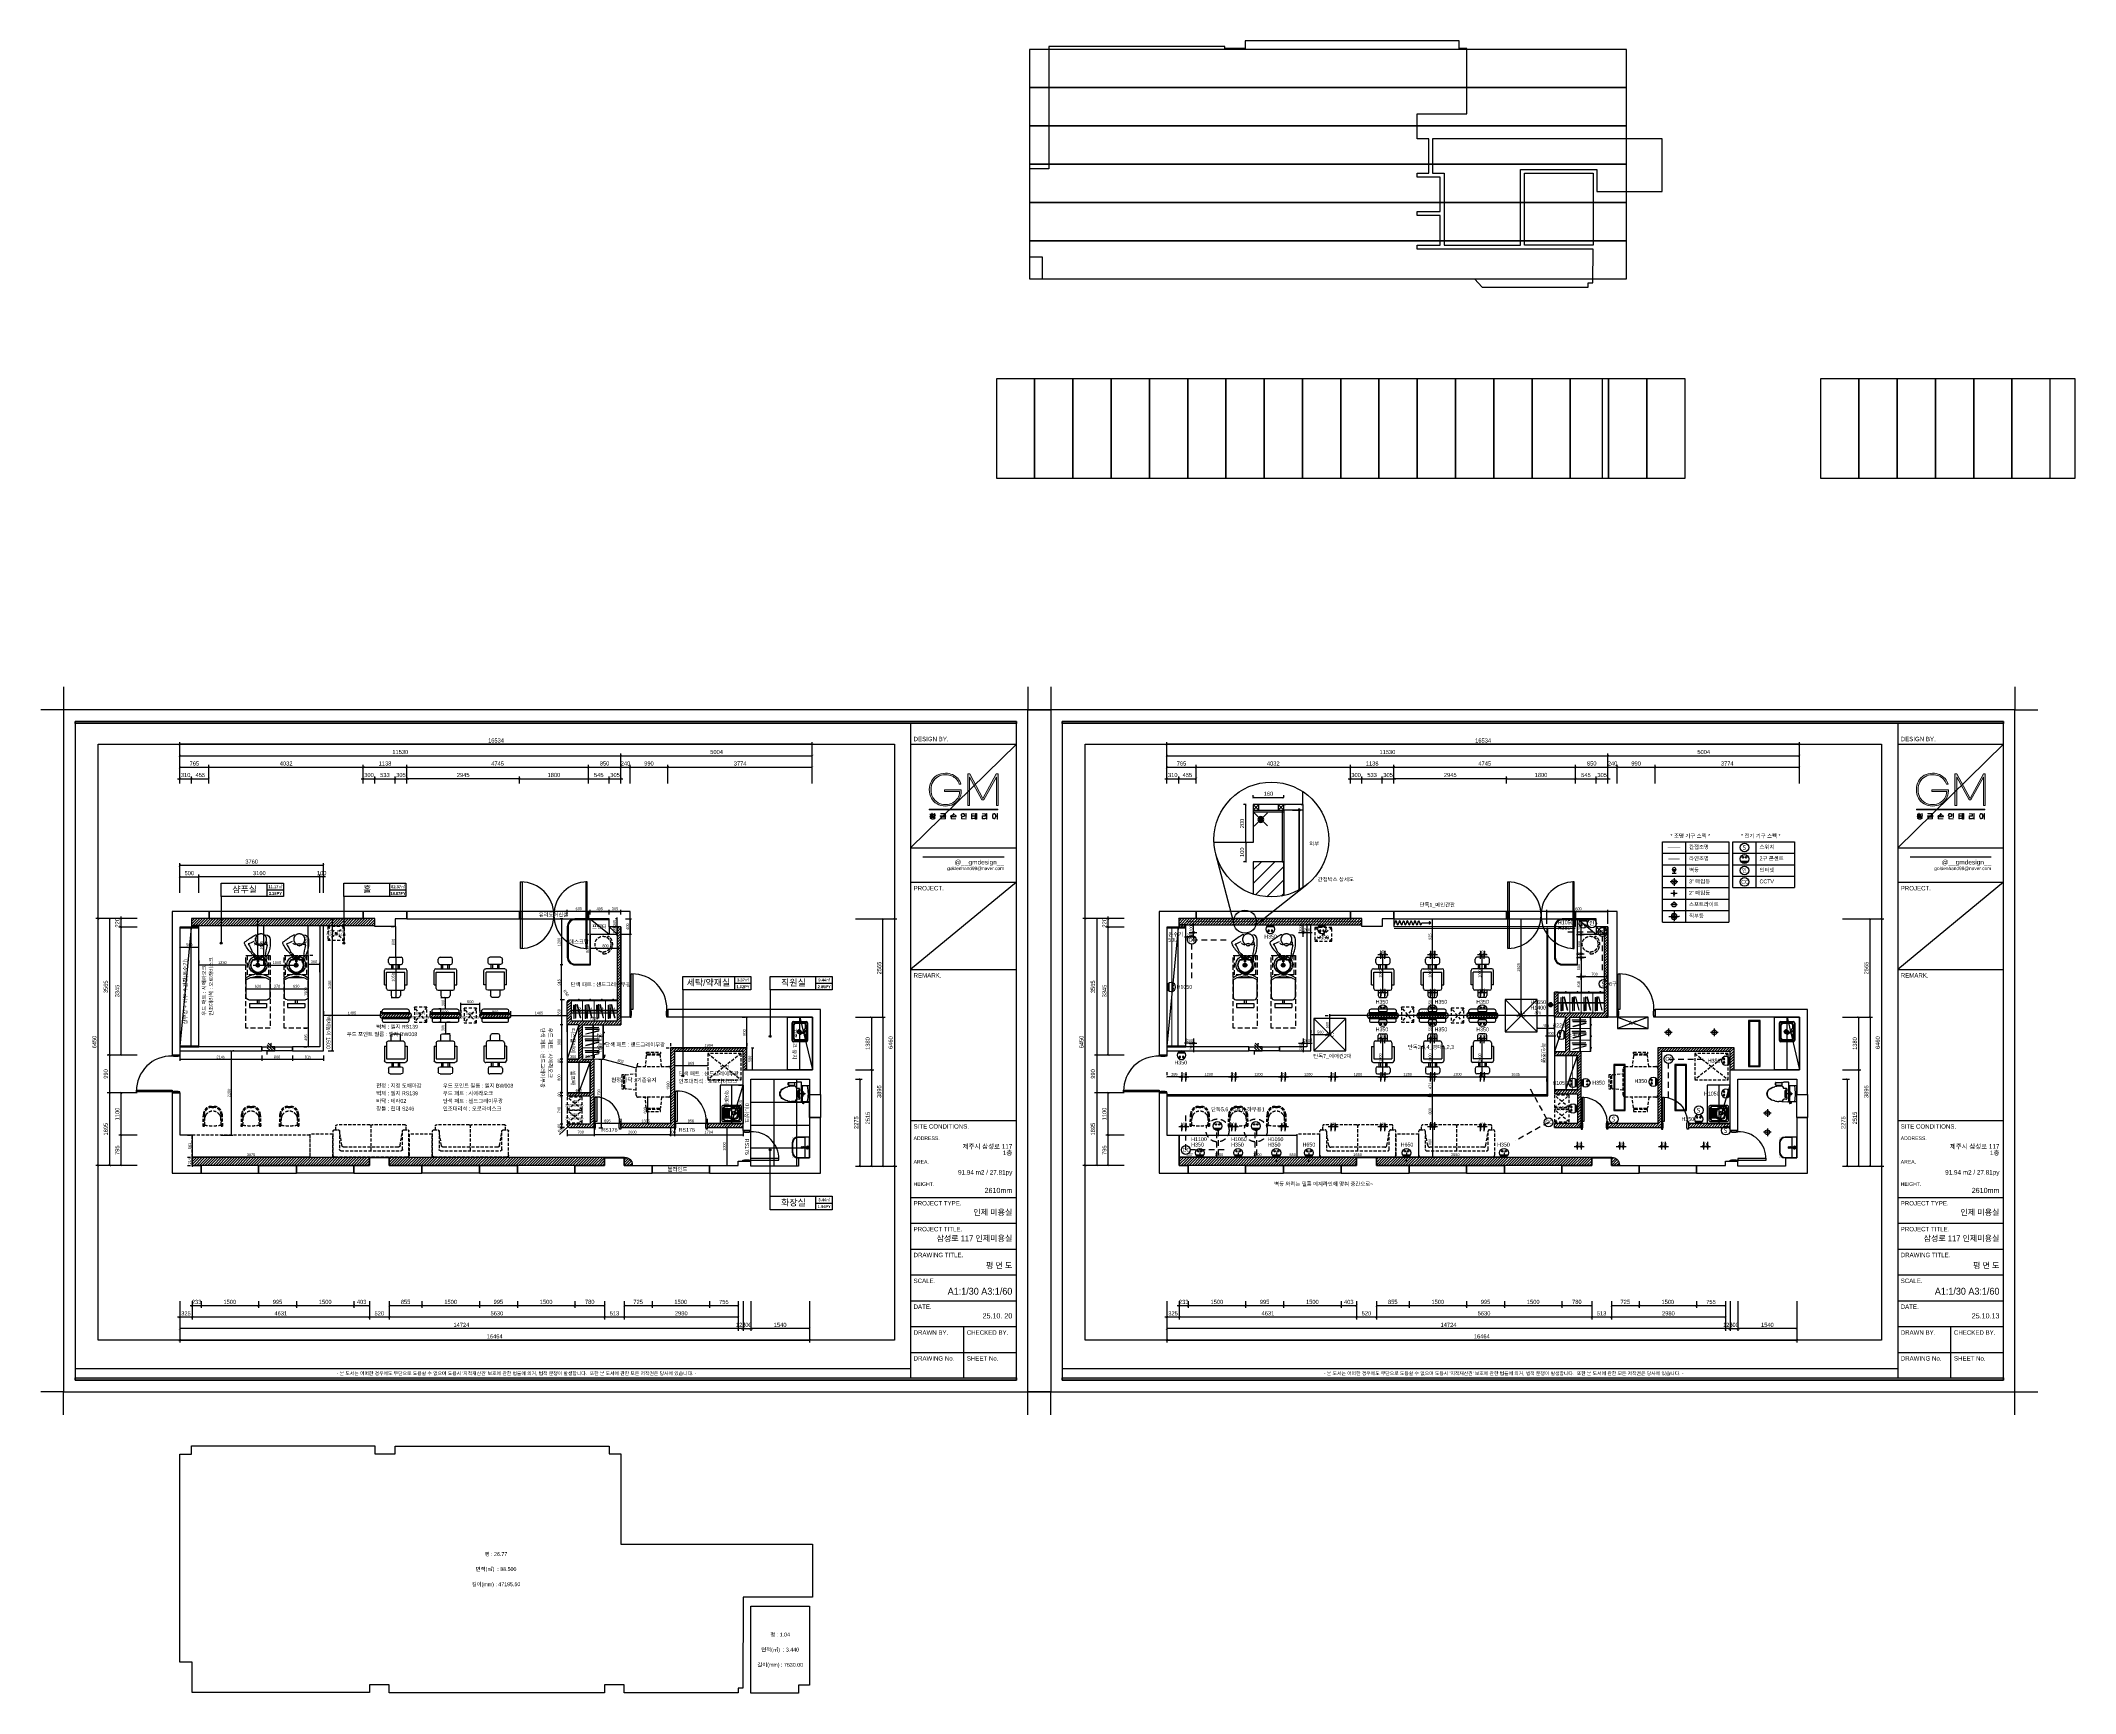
# Model space of a CAD drawing. Header units: millimetres. Extents: x 166504 to 219682, y 69800 to 112988.
import ezdxf
from ezdxf.enums import TextEntityAlignment as Align

# ---------------------------------------------------------------- set-up
doc = ezdxf.new("R2010")
doc.units = ezdxf.units.MM
doc.header["$LTSCALE"] = 100
doc.header["$PDMODE"] = 3
for name, pattern in [('DH-HID2', [1.2, 0.8, -0.4]), ('DOT', [0.25, 0, -0.25]), ('HID', [2.5, 1.5, -1]), ('HIDDENX2', [19.05, 12.7, -6.35])]:
    doc.linetypes.add(name, pattern=pattern)
doc.layers.get('DEFPOINTS').update_dxf_attribs({"color": 248})
for name, color, linetype in [('0-ELC TEXT', 7, 'Continuous'), ('01. F-소품', 3, 'Continuous'), ('03-TEXT', 3, 'Continuous'), ('04_FUR', 6, 'Continuous'), ('06-LIGHT', 4, 'Continuous'), ('07-DIM', 1, 'Continuous'), ('07-DIM WAL', 5, 'Continuous'), ('3.기호.계단선', 30, 'Continuous'), ('6FUR', 6, 'Continuous'), ('_U+B808_U+C774_U+C5B4 2', 7, 'Continuous'), ('BLOCK', 6, 'Continuous'), ('C-WALL1', 2, 'Continuous'), ('C-WIN', 4, 'Continuous'), ('CEIL-DOOR', 6, 'Continuous'), ('CEIL-LIGHT', 7, 'Continuous'), ('CHA', 6, 'Continuous'), ('CO-BATH', 6, 'Continuous'), ('CO-DO-FR', 7, 'Continuous'), ('CO-DOOR', 8, 'Continuous'), ('CO-FURB-DN', 9, 'Continuous'), ('E-DIM(OUT)', 1, 'Continuous'), ('F-SYM', 7, 'Continuous'), ('FORM(YOURNAME)-11', 1, 'Continuous'), ('FU', 4, 'Continuous'), ('FU-FURM', 251, 'DH-HID2'), ('FUR1', 6, 'Continuous'), ('H', 7, 'Continuous'), ('HAT', 8, 'Continuous'), ('RC-LIGHT', 7, 'Continuous'), ('U-LANP', 6, 'Continuous'), ('WAL NEW', 3, 'Continuous'), ('설비', 140, 'Continuous')]:
    doc.layers.add(name, color=color, linetype=linetype)
doc.layers.add('Arch', color=8, linetype='Continuous', lineweight=0)
doc.styles.add('YOURNAME', font='HY울릉도M.TTF')
doc.styles.add('넥슨고딕', font='NEXONLv1GothicBold.ttf')
doc.styles.add('마감재', font='stylu.ttf')
doc.styles.add('코레일둥고', font='Korail_Round_Gothic_Medium.ttf')
doc.dimstyles.new('YOURNAME-40', dxfattribs={"dimscale": 40, "dimtxt": 1.8, "dimasz": 0.9, "dimexe": 1, "dimexo": 3, "dimgap": 0.7, "dimtad": 1, "dimdec": 0, "dimzin": 0, "dimdsep": 46, "dimtxsty": 'YOURNAME', "dimblk": 'ARCHTICK', "dimcen": 0, "dimclrd": 1, "dimclre": 1, "dimclrt": 7, "dimadec": 0, "dimazin": 0, "dimtfac": 1, "dimtdec": 0, "dimtix": 1, "dimtmove": 2, "dimatfit": 3, "dimldrblk": 'ARCHTICK', "dimfxl": 1, "dimtolj": 1, "dimtzin": 0, "dimarcsym": 0})
doc.dimstyles.new('YOURNAME-60', dxfattribs={"dimscale": 60, "dimtxt": 1.8, "dimasz": 0.9, "dimexe": 1, "dimexo": 3, "dimgap": 0.7, "dimtad": 1, "dimdec": 0, "dimzin": 0, "dimdsep": 46, "dimtxsty": 'YOURNAME', "dimblk": 'ARCHTICK', "dimcen": 0, "dimclrd": 1, "dimclre": 1, "dimclrt": 7, "dimadec": 0, "dimazin": 0, "dimtfac": 1, "dimtdec": 0, "dimtix": 1, "dimtmove": 2, "dimatfit": 3, "dimldrblk": 'ARCHTICK', "dimfxl": 1, "dimtolj": 1, "dimtzin": 0, "dimarcsym": 0})
pattern_1 = [(45, (25800, -15), (-35.355339, 35.355339), [])]
pattern_2 = [(45, (26045, -36.684), (-35.355339, 35.355339), [])]
pattern_3 = [(45, (6e-11, -15), (-35.355339, 35.355339), [])]
pattern_4 = [(45, (245, -36.684), (-35.355339, 35.355339), [])]
pattern_5 = [(45, (0, 0), (-67.35192, 67.35192), []), (135, (0, 0), (-67.35192, -67.35192), [])]

# ---------------------------------------------------------------- blocks, each defined once
blk = doc.blocks.new('block 29')
at = {"layer": '_U+B808_U+C774_U+C5B4 2'}
h = blk.add_hatch(color=35, dxfattribs=at)
h.dxf.hatch_style = 2
edge = h.paths.add_edge_path()
edge.add_spline(control_points=[(626.3, -130.3), (626.1, -130.3), (625.8, -130.4), (625.5, -130.4), (625.5, -130.4), (624.4, -130.4), (624.4, -130.4), (624.4, -130.4), (624.4, -130.2), (624.4, -130.2), (624.4, -130.2), (625.4, -130.2), (625.4, -130.2), (625.4, -130.2), (625.4, -129.9), (625.4, -129.9), (625.2, -129.9), (625, -129.8), (624.8, -129.8), (624.7, -129.7), (624.6, -129.6), (624.6, -129.4), (624.6, -129.3), (624.7, -129.2), (624.8, -129.1), (625, -129), (625.2, -129), (625.5, -129), (625.8, -129), (626, -129), (626.2, -129.1), (626.3, -129.2), (626.4, -129.3), (626.4, -129.4), (626.4, -129.6), (626.3, -129.7), (626.2, -129.8), (626, -129.8), (625.8, -129.9), (625.6, -129.9), (625.6, -129.9), (625.6, -130.2), (625.6, -130.2), (626.2, -130.2), (626.6, -130.2), (626.8, -130.1), (626.8, -130.1), (626.8, -130.2), (626.8, -130.2), (626.7, -130.3), (626.5, -130.3), (626.3, -130.3)], knot_values=[0, 0, 0, 0, 1, 1, 1, 2, 2, 2, 3, 3, 3, 4, 4, 4, 5, 5, 5, 6, 6, 6, 7, 7, 7, 8, 8, 8, 9, 9, 9, 10, 10, 10, 11, 11, 11, 12, 12, 12, 13, 13, 13, 14, 14, 14, 15, 15, 15, 16, 16, 16, 17, 17, 17, 17], degree=3, periodic=0)
h.paths.add_polyline_path([(626.6, -128.8), (624.4, -128.8), (624.4, -128.7), (625.4, -128.7), (625.4, -128.2), (625.6, -128.2), (625.6, -128.7), (626.6, -128.7)])
edge = h.paths.add_edge_path()
edge.add_spline(control_points=[(627, -130.8), (627.2, -130.8), (627.4, -131), (627.4, -131.1), (627.4, -131.3), (627.2, -131.4), (627, -131.5), (626.7, -131.6), (626.4, -131.6), (626, -131.6), (625.6, -131.6), (625.3, -131.6), (625, -131.5), (624.8, -131.4), (624.6, -131.3), (624.6, -131.1), (624.6, -131), (624.8, -130.8), (625, -130.8), (625.3, -130.7), (625.6, -130.6), (626, -130.6), (626.4, -130.6), (626.7, -130.7), (627, -130.8)], knot_values=[0, 0, 0, 0, 1, 1, 1, 2, 2, 2, 3, 3, 3, 4, 4, 4, 5, 5, 5, 6, 6, 6, 7, 7, 7, 8, 8, 8, 8], degree=3, periodic=0)
edge = h.paths.add_edge_path()
edge.add_spline(control_points=[(624.9, -129.7), (625.1, -129.7), (625.3, -129.8), (625.5, -129.8), (625.7, -129.8), (625.9, -129.7), (626.1, -129.7), (626.2, -129.6), (626.3, -129.5), (626.3, -129.4), (626.3, -129.3), (626.2, -129.3), (626.1, -129.2), (625.9, -129.2), (625.7, -129.1), (625.5, -129.1), (625.3, -129.1), (625.1, -129.2), (624.9, -129.2), (624.8, -129.3), (624.7, -129.3), (624.7, -129.4), (624.7, -129.5), (624.8, -129.6), (624.9, -129.7)], knot_values=[0, 0, 0, 0, 1, 1, 1, 2, 2, 2, 3, 3, 3, 4, 4, 4, 5, 5, 5, 6, 6, 6, 7, 7, 7, 8, 8, 8, 8], degree=3, periodic=0)
edge = h.paths.add_edge_path()
edge.add_spline(control_points=[(626.8, -131.4), (627.1, -131.3), (627.2, -131.2), (627.2, -131.1), (627.2, -131), (627.1, -130.9), (626.8, -130.9), (626.6, -130.8), (626.3, -130.8), (626, -130.8), (625.7, -130.8), (625.4, -130.8), (625.2, -130.9), (624.9, -130.9), (624.8, -131), (624.8, -131.1), (624.8, -131.2), (624.9, -131.3), (625.2, -131.4), (625.4, -131.4), (625.7, -131.5), (626, -131.5), (626.3, -131.5), (626.6, -131.4), (626.8, -131.4)], knot_values=[0, 0, 0, 0, 1, 1, 1, 2, 2, 2, 3, 3, 3, 4, 4, 4, 5, 5, 5, 6, 6, 6, 7, 7, 7, 8, 8, 8, 8], degree=3, periodic=0)
h.paths.add_polyline_path([(627.8, -129.3), (627.8, -129.4), (627.3, -129.4), (627.3, -130.5), (627.1, -130.5), (627.1, -128.3), (627.3, -128.3), (627.3, -129.3)])
h = blk.add_hatch(color=35, dxfattribs=at)
h.dxf.hatch_style = 2
h.paths.add_polyline_path([(633.7, -129.9), (630.4, -129.9), (630.4, -129.8), (633.7, -129.8)])
h.paths.add_polyline_path([(633.4, -129.5), (633.2, -129.5), (633.2, -128.5), (630.7, -128.5), (630.7, -128.4), (633.4, -128.4)])
h.paths.add_polyline_path([(633.4, -131.5), (630.7, -131.5), (630.7, -130.4), (633.4, -130.4)])
h.paths.add_polyline_path([(633.2, -131.4), (633.2, -130.5), (630.8, -130.5), (630.8, -131.4)])
h = blk.add_hatch(color=35, dxfattribs=at)
h.dxf.hatch_style = 2
h.paths.add_polyline_path([(639.7, -130.2), (639.7, -130.3), (636.4, -130.3), (636.4, -130.2), (638, -130.2), (638, -129.5), (638.1, -129.5), (638.1, -130.2)])
edge = h.paths.add_edge_path()
edge.add_spline(control_points=[(637.4, -129.5), (637.1, -129.6), (636.8, -129.7), (636.6, -129.7), (636.6, -129.7), (636.6, -129.5), (636.6, -129.5), (636.8, -129.5), (637, -129.5), (637.2, -129.3), (637.5, -129.2), (637.7, -129.1), (637.8, -128.9), (638, -128.7), (638.1, -128.5), (638.1, -128.3), (638.1, -128.3), (638.3, -128.3), (638.3, -128.3), (638.3, -128.5), (638.2, -128.6), (638.1, -128.8), (638.1, -128.8), (639.6, -129.6), (639.6, -129.6), (639.6, -129.6), (639.5, -129.7), (639.5, -129.7), (639.5, -129.7), (638, -128.9), (638, -128.9), (637.8, -129.1), (637.6, -129.3), (637.4, -129.5)], knot_values=[0, 0, 0, 0, 1, 1, 1, 2, 2, 2, 3, 3, 3, 4, 4, 4, 5, 5, 5, 6, 6, 6, 7, 7, 7, 8, 8, 8, 9, 9, 9, 10, 10, 10, 11, 11, 11, 11], degree=3, periodic=0)
h.paths.add_polyline_path([(636.9, -131.4), (639.5, -131.4), (639.5, -131.5), (636.7, -131.5), (636.7, -130.6), (636.9, -130.6)])
h = blk.add_hatch(color=35, dxfattribs=at)
h.dxf.hatch_style = 2
edge = h.paths.add_edge_path()
edge.add_spline(control_points=[(644.1, -128.5), (644.2, -128.6), (644.4, -128.7), (644.4, -128.8), (644.5, -129), (644.6, -129.1), (644.6, -129.3), (644.6, -129.5), (644.5, -129.6), (644.4, -129.8), (644.4, -129.9), (644.2, -130), (644.1, -130.1), (643.9, -130.2), (643.8, -130.2), (643.5, -130.2), (643.3, -130.2), (643.2, -130.2), (643, -130.1), (642.8, -130), (642.7, -129.9), (642.7, -129.8), (642.6, -129.6), (642.5, -129.5), (642.5, -129.3), (642.5, -129.1), (642.6, -129), (642.7, -128.8), (642.7, -128.7), (642.8, -128.6), (643, -128.5), (643.2, -128.4), (643.3, -128.4), (643.5, -128.4), (643.8, -128.4), (643.9, -128.4), (644.1, -128.5)], knot_values=[0, 0, 0, 0, 1, 1, 1, 2, 2, 2, 3, 3, 3, 4, 4, 4, 5, 5, 5, 6, 6, 6, 7, 7, 7, 8, 8, 8, 9, 9, 9, 10, 10, 10, 11, 11, 11, 12, 12, 12, 12], degree=3, periodic=0)
edge = h.paths.add_edge_path()
edge.add_spline(control_points=[(643.1, -128.6), (643, -128.7), (642.9, -128.8), (642.8, -128.9), (642.7, -129), (642.7, -129.2), (642.7, -129.3), (642.7, -129.5), (642.7, -129.6), (642.8, -129.7), (642.9, -129.8), (643, -129.9), (643.1, -130), (643.2, -130.1), (643.4, -130.1), (643.5, -130.1), (643.7, -130.1), (643.9, -130.1), (644, -130), (644.1, -129.9), (644.2, -129.8), (644.3, -129.7), (644.4, -129.6), (644.4, -129.5), (644.4, -129.3), (644.4, -129.2), (644.4, -129), (644.3, -128.9), (644.2, -128.8), (644.1, -128.7), (644, -128.6), (643.9, -128.6), (643.7, -128.5), (643.5, -128.5), (643.4, -128.5), (643.2, -128.6), (643.1, -128.6)], knot_values=[0, 0, 0, 0, 1, 1, 1, 2, 2, 2, 3, 3, 3, 4, 4, 4, 5, 5, 5, 6, 6, 6, 7, 7, 7, 8, 8, 8, 9, 9, 9, 10, 10, 10, 11, 11, 11, 12, 12, 12, 12], degree=3, periodic=0)
h.paths.add_polyline_path([(643, -131.4), (645.6, -131.4), (645.6, -131.5), (642.8, -131.5), (642.8, -130.5), (643, -130.5)])
h.paths.add_polyline_path([(645.5, -130.8), (645.3, -130.8), (645.3, -128.3), (645.5, -128.3)])
h = blk.add_hatch(color=35, dxfattribs=at)
h.dxf.hatch_style = 2
edge = h.paths.add_edge_path()
edge.add_spline(control_points=[(649.1, -131.2), (649.4, -131.2), (649.6, -131.2), (649.8, -131.2), (649.9, -131.2), (650.1, -131.1), (650.2, -131.1), (650.2, -131.1), (650.2, -131.2), (650.2, -131.2), (650, -131.3), (649.6, -131.4), (649.1, -131.4), (649.1, -131.4), (648.6, -131.4), (648.6, -131.4), (648.6, -131.4), (648.6, -128.5), (648.6, -128.5), (648.6, -128.5), (650.1, -128.5), (650.1, -128.5), (650.1, -128.5), (650.1, -128.6), (650.1, -128.6), (650.1, -128.6), (648.8, -128.6), (648.8, -128.6), (648.8, -128.6), (648.8, -129.8), (648.8, -129.8), (648.8, -129.8), (649.9, -129.8), (649.9, -129.8), (649.9, -129.8), (649.9, -130), (649.9, -130), (649.9, -130), (648.8, -130), (648.8, -130), (648.8, -130), (648.8, -131.2), (648.8, -131.2), (648.8, -131.2), (649.1, -131.2), (649.1, -131.2)], knot_values=[0, 0, 0, 0, 1, 1, 1, 2, 2, 2, 3, 3, 3, 4, 4, 4, 5, 5, 5, 6, 6, 6, 7, 7, 7, 8, 8, 8, 9, 9, 9, 10, 10, 10, 11, 11, 11, 12, 12, 12, 13, 13, 13, 14, 14, 14, 15, 15, 15, 15], degree=3, periodic=0)
h.paths.add_polyline_path([(650.6, -128.3), (650.8, -128.3), (650.8, -131.6), (650.6, -131.6), (650.6, -129.9), (650.1, -129.9), (650.1, -129.8), (650.6, -129.8)])
h.paths.add_polyline_path([(651.6, -128.3), (651.6, -131.6), (651.4, -131.6), (651.4, -128.3)])
h = blk.add_hatch(color=35, dxfattribs=at)
h.dxf.hatch_style = 2
edge = h.paths.add_edge_path()
edge.add_spline(control_points=[(656.6, -130), (656.6, -130), (654.9, -130), (654.9, -130), (654.9, -130), (654.9, -131.2), (654.9, -131.2), (654.9, -131.2), (656.1, -131.2), (656.1, -131.2), (656.2, -131.2), (656.4, -131.2), (656.5, -131.2), (656.7, -131.2), (656.8, -131.1), (656.9, -131.1), (656.9, -131.1), (656.9, -131.2), (656.9, -131.2), (656.8, -131.3), (656.7, -131.3), (656.6, -131.3), (656.4, -131.4), (656.2, -131.4), (656.1, -131.4), (656.1, -131.4), (654.7, -131.4), (654.7, -131.4), (654.7, -131.4), (654.7, -129.8), (654.7, -129.8), (654.7, -129.8), (656.4, -129.8), (656.4, -129.8), (656.4, -129.8), (656.4, -128.6), (656.4, -128.6), (656.4, -128.6), (654.7, -128.6), (654.7, -128.6), (654.7, -128.6), (654.7, -128.5), (654.7, -128.5), (654.7, -128.5), (656.6, -128.5), (656.6, -128.5), (656.6, -128.5), (656.6, -130), (656.6, -130)], knot_values=[0, 0, 0, 0, 1, 1, 1, 2, 2, 2, 3, 3, 3, 4, 4, 4, 5, 5, 5, 6, 6, 6, 7, 7, 7, 8, 8, 8, 9, 9, 9, 10, 10, 10, 11, 11, 11, 12, 12, 12, 13, 13, 13, 14, 14, 14, 15, 15, 15, 16, 16, 16, 16], degree=3, periodic=0)
h.paths.add_polyline_path([(657.5, -131.6), (657.3, -131.6), (657.3, -128.3), (657.5, -128.3)])
h = blk.add_hatch(color=35, dxfattribs=at)
h.dxf.hatch_style = 2
edge = h.paths.add_edge_path()
edge.add_spline(control_points=[(663.6, -128.3), (663.6, -128.3), (663.6, -131.6), (663.6, -131.6), (663.6, -131.6), (663.4, -131.6), (663.4, -131.6), (663.4, -131.6), (663.4, -129.9), (663.4, -129.9), (663.4, -129.9), (662.6, -129.9), (662.6, -129.9), (662.6, -130.3), (662.6, -130.5), (662.5, -130.8), (662.4, -131), (662.3, -131.2), (662.1, -131.3), (662, -131.4), (661.8, -131.4), (661.7, -131.4), (661.5, -131.4), (661.3, -131.4), (661.2, -131.3), (661, -131.2), (660.9, -131), (660.8, -130.8), (660.7, -130.5), (660.7, -130.3), (660.7, -129.9), (660.7, -129.6), (660.7, -129.3), (660.8, -129.1), (660.9, -128.9), (661, -128.7), (661.2, -128.6), (661.3, -128.5), (661.5, -128.4), (661.7, -128.4), (661.8, -128.4), (662, -128.5), (662.1, -128.6), (662.3, -128.7), (662.4, -128.8), (662.5, -129), (662.5, -129.2), (662.6, -129.5), (662.6, -129.8), (662.6, -129.8), (663.4, -129.8), (663.4, -129.8), (663.4, -129.8), (663.4, -128.3), (663.4, -128.3), (663.4, -128.3), (663.6, -128.3), (663.6, -128.3)], knot_values=[0, 0, 0, 0, 1, 1, 1, 2, 2, 2, 3, 3, 3, 4, 4, 4, 5, 5, 5, 6, 6, 6, 7, 7, 7, 8, 8, 8, 9, 9, 9, 10, 10, 10, 11, 11, 11, 12, 12, 12, 13, 13, 13, 14, 14, 14, 15, 15, 15, 16, 16, 16, 17, 17, 17, 18, 18, 18, 19, 19, 19, 19], degree=3, periodic=0)
edge = h.paths.add_edge_path()
edge.add_spline(control_points=[(662.1, -131.1), (662.2, -131), (662.3, -130.9), (662.3, -130.7), (662.4, -130.5), (662.4, -130.2), (662.4, -129.9), (662.4, -129.6), (662.4, -129.4), (662.3, -129.2), (662.3, -129), (662.2, -128.8), (662.1, -128.7), (661.9, -128.6), (661.8, -128.6), (661.7, -128.6), (661.5, -128.6), (661.4, -128.6), (661.2, -128.7), (661.1, -128.8), (661, -129), (661, -129.2), (660.9, -129.4), (660.9, -129.6), (660.9, -129.9), (660.9, -130.2), (660.9, -130.5), (661, -130.7), (661, -130.9), (661.1, -131), (661.2, -131.1), (661.4, -131.2), (661.5, -131.3), (661.7, -131.3), (661.8, -131.3), (661.9, -131.2), (662.1, -131.1)], knot_values=[0, 0, 0, 0, 1, 1, 1, 2, 2, 2, 3, 3, 3, 4, 4, 4, 5, 5, 5, 6, 6, 6, 7, 7, 7, 8, 8, 8, 9, 9, 9, 10, 10, 10, 11, 11, 11, 12, 12, 12, 12], degree=3, periodic=0)
at = {"layer": '_U+B808_U+C774_U+C5B4 2', "lineweight": 0}
for points in [[(626.6, -128.8), (624.4, -128.8), (624.4, -128.7), (625.4, -128.7), (625.4, -128.2), (625.6, -128.2), (625.6, -128.7), (626.6, -128.7), (626.6, -128.8)], [(627.8, -129.3), (627.8, -129.4), (627.3, -129.4), (627.3, -130.5), (627.1, -130.5), (627.1, -128.3), (627.3, -128.3), (627.3, -129.3), (627.8, -129.3)], [(633.7, -129.9), (630.4, -129.9), (630.4, -129.8), (633.7, -129.8), (633.7, -129.9)], [(633.4, -129.5), (633.2, -129.5), (633.2, -128.5), (630.7, -128.5), (630.7, -128.4), (633.4, -128.4), (633.4, -129.5)], [(639.7, -130.2), (639.7, -130.3), (636.4, -130.3), (636.4, -130.2), (638, -130.2), (638, -129.5), (638.1, -129.5), (638.1, -130.2), (639.7, -130.2)], [(645.5, -130.8), (645.3, -130.8), (645.3, -128.3), (645.5, -128.3), (645.5, -130.8)], [(650.6, -128.3), (650.8, -128.3), (650.8, -131.6), (650.6, -131.6), (650.6, -129.9), (650.1, -129.9), (650.1, -129.8), (650.6, -129.8), (650.6, -128.3)], [(651.6, -128.3), (651.6, -131.6), (651.4, -131.6), (651.4, -128.3), (651.6, -128.3)], [(657.5, -131.6), (657.3, -131.6), (657.3, -128.3), (657.5, -128.3), (657.5, -131.6)], [(633.4, -131.5), (630.7, -131.5), (630.7, -130.4), (633.4, -130.4), (633.4, -131.5)], [(633.2, -131.4), (633.2, -130.5), (630.8, -130.5), (630.8, -131.4), (633.2, -131.4)], [(636.9, -131.4), (639.5, -131.4), (639.5, -131.5), (636.7, -131.5), (636.7, -130.6), (636.9, -130.6), (636.9, -131.4)], [(643, -131.4), (645.6, -131.4), (645.6, -131.5), (642.8, -131.5), (642.8, -130.5), (643, -130.5), (643, -131.4)]]:
    blk.add_lwpolyline(points, dxfattribs=at)
for points, knots in [([(626.3, -130.3), (626.1, -130.3), (625.8, -130.4), (625.5, -130.4), (625.5, -130.4), (624.4, -130.4), (624.4, -130.4), (624.4, -130.4), (624.4, -130.2), (624.4, -130.2), (624.4, -130.2), (625.4, -130.2), (625.4, -130.2), (625.4, -130.2), (625.4, -129.9), (625.4, -129.9), (625.2, -129.9), (625, -129.8), (624.8, -129.8), (624.7, -129.7), (624.6, -129.6), (624.6, -129.4), (624.6, -129.3), (624.7, -129.2), (624.8, -129.1), (625, -129), (625.2, -129), (625.5, -129), (625.8, -129), (626, -129), (626.2, -129.1), (626.3, -129.2), (626.4, -129.3), (626.4, -129.4), (626.4, -129.6), (626.3, -129.7), (626.2, -129.8), (626, -129.8), (625.8, -129.9), (625.6, -129.9), (625.6, -129.9), (625.6, -130.2), (625.6, -130.2), (626.2, -130.2), (626.6, -130.2), (626.8, -130.1), (626.8, -130.1), (626.8, -130.2), (626.8, -130.2), (626.7, -130.3), (626.5, -130.3), (626.3, -130.3)], [0, 0, 0, 0, 1, 1, 1, 2, 2, 2, 3, 3, 3, 4, 4, 4, 5, 5, 5, 6, 6, 6, 7, 7, 7, 8, 8, 8, 9, 9, 9, 10, 10, 10, 11, 11, 11, 12, 12, 12, 13, 13, 13, 14, 14, 14, 15, 15, 15, 16, 16, 16, 17, 17, 17, 17]), ([(624.9, -129.7), (625.1, -129.7), (625.3, -129.8), (625.5, -129.8), (625.7, -129.8), (625.9, -129.7), (626.1, -129.7), (626.2, -129.6), (626.3, -129.5), (626.3, -129.4), (626.3, -129.3), (626.2, -129.3), (626.1, -129.2), (625.9, -129.2), (625.7, -129.1), (625.5, -129.1), (625.3, -129.1), (625.1, -129.2), (624.9, -129.2), (624.8, -129.3), (624.7, -129.3), (624.7, -129.4), (624.7, -129.5), (624.8, -129.6), (624.9, -129.7)], [0, 0, 0, 0, 1, 1, 1, 2, 2, 2, 3, 3, 3, 4, 4, 4, 5, 5, 5, 6, 6, 6, 7, 7, 7, 8, 8, 8, 8]), ([(637.4, -129.5), (637.1, -129.6), (636.8, -129.7), (636.6, -129.7), (636.6, -129.7), (636.6, -129.5), (636.6, -129.5), (636.8, -129.5), (637, -129.5), (637.2, -129.3), (637.5, -129.2), (637.7, -129.1), (637.8, -128.9), (638, -128.7), (638.1, -128.5), (638.1, -128.3), (638.1, -128.3), (638.3, -128.3), (638.3, -128.3), (638.3, -128.5), (638.2, -128.6), (638.1, -128.8), (638.1, -128.8), (639.6, -129.6), (639.6, -129.6), (639.6, -129.6), (639.5, -129.7), (639.5, -129.7), (639.5, -129.7), (638, -128.9), (638, -128.9), (637.8, -129.1), (637.6, -129.3), (637.4, -129.5)], [0, 0, 0, 0, 1, 1, 1, 2, 2, 2, 3, 3, 3, 4, 4, 4, 5, 5, 5, 6, 6, 6, 7, 7, 7, 8, 8, 8, 9, 9, 9, 10, 10, 10, 11, 11, 11, 11]), ([(644.1, -128.5), (644.2, -128.6), (644.4, -128.7), (644.4, -128.8), (644.5, -129), (644.6, -129.1), (644.6, -129.3), (644.6, -129.5), (644.5, -129.6), (644.4, -129.8), (644.4, -129.9), (644.2, -130), (644.1, -130.1), (643.9, -130.2), (643.8, -130.2), (643.5, -130.2), (643.3, -130.2), (643.2, -130.2), (643, -130.1), (642.8, -130), (642.7, -129.9), (642.7, -129.8), (642.6, -129.6), (642.5, -129.5), (642.5, -129.3), (642.5, -129.1), (642.6, -129), (642.7, -128.8), (642.7, -128.7), (642.8, -128.6), (643, -128.5), (643.2, -128.4), (643.3, -128.4), (643.5, -128.4), (643.8, -128.4), (643.9, -128.4), (644.1, -128.5)], [0, 0, 0, 0, 1, 1, 1, 2, 2, 2, 3, 3, 3, 4, 4, 4, 5, 5, 5, 6, 6, 6, 7, 7, 7, 8, 8, 8, 9, 9, 9, 10, 10, 10, 11, 11, 11, 12, 12, 12, 12]), ([(643.1, -128.6), (643, -128.7), (642.9, -128.8), (642.8, -128.9), (642.7, -129), (642.7, -129.2), (642.7, -129.3), (642.7, -129.5), (642.7, -129.6), (642.8, -129.7), (642.9, -129.8), (643, -129.9), (643.1, -130), (643.2, -130.1), (643.4, -130.1), (643.5, -130.1), (643.7, -130.1), (643.9, -130.1), (644, -130), (644.1, -129.9), (644.2, -129.8), (644.3, -129.7), (644.4, -129.6), (644.4, -129.5), (644.4, -129.3), (644.4, -129.2), (644.4, -129), (644.3, -128.9), (644.2, -128.8), (644.1, -128.7), (644, -128.6), (643.9, -128.6), (643.7, -128.5), (643.5, -128.5), (643.4, -128.5), (643.2, -128.6), (643.1, -128.6)], [0, 0, 0, 0, 1, 1, 1, 2, 2, 2, 3, 3, 3, 4, 4, 4, 5, 5, 5, 6, 6, 6, 7, 7, 7, 8, 8, 8, 9, 9, 9, 10, 10, 10, 11, 11, 11, 12, 12, 12, 12]), ([(649.1, -131.2), (649.4, -131.2), (649.6, -131.2), (649.8, -131.2), (649.9, -131.2), (650.1, -131.1), (650.2, -131.1), (650.2, -131.1), (650.2, -131.2), (650.2, -131.2), (650, -131.3), (649.6, -131.4), (649.1, -131.4), (649.1, -131.4), (648.6, -131.4), (648.6, -131.4), (648.6, -131.4), (648.6, -128.5), (648.6, -128.5), (648.6, -128.5), (650.1, -128.5), (650.1, -128.5), (650.1, -128.5), (650.1, -128.6), (650.1, -128.6), (650.1, -128.6), (648.8, -128.6), (648.8, -128.6), (648.8, -128.6), (648.8, -129.8), (648.8, -129.8), (648.8, -129.8), (649.9, -129.8), (649.9, -129.8), (649.9, -129.8), (649.9, -130), (649.9, -130), (649.9, -130), (648.8, -130), (648.8, -130), (648.8, -130), (648.8, -131.2), (648.8, -131.2), (648.8, -131.2), (649.1, -131.2), (649.1, -131.2)], [0, 0, 0, 0, 1, 1, 1, 2, 2, 2, 3, 3, 3, 4, 4, 4, 5, 5, 5, 6, 6, 6, 7, 7, 7, 8, 8, 8, 9, 9, 9, 10, 10, 10, 11, 11, 11, 12, 12, 12, 13, 13, 13, 14, 14, 14, 15, 15, 15, 15]), ([(656.6, -130), (656.6, -130), (654.9, -130), (654.9, -130), (654.9, -130), (654.9, -131.2), (654.9, -131.2), (654.9, -131.2), (656.1, -131.2), (656.1, -131.2), (656.2, -131.2), (656.4, -131.2), (656.5, -131.2), (656.7, -131.2), (656.8, -131.1), (656.9, -131.1), (656.9, -131.1), (656.9, -131.2), (656.9, -131.2), (656.8, -131.3), (656.7, -131.3), (656.6, -131.3), (656.4, -131.4), (656.2, -131.4), (656.1, -131.4), (656.1, -131.4), (654.7, -131.4), (654.7, -131.4), (654.7, -131.4), (654.7, -129.8), (654.7, -129.8), (654.7, -129.8), (656.4, -129.8), (656.4, -129.8), (656.4, -129.8), (656.4, -128.6), (656.4, -128.6), (656.4, -128.6), (654.7, -128.6), (654.7, -128.6), (654.7, -128.6), (654.7, -128.5), (654.7, -128.5), (654.7, -128.5), (656.6, -128.5), (656.6, -128.5), (656.6, -128.5), (656.6, -130), (656.6, -130)], [0, 0, 0, 0, 1, 1, 1, 2, 2, 2, 3, 3, 3, 4, 4, 4, 5, 5, 5, 6, 6, 6, 7, 7, 7, 8, 8, 8, 9, 9, 9, 10, 10, 10, 11, 11, 11, 12, 12, 12, 13, 13, 13, 14, 14, 14, 15, 15, 15, 16, 16, 16, 16]), ([(663.6, -128.3), (663.6, -128.3), (663.6, -131.6), (663.6, -131.6), (663.6, -131.6), (663.4, -131.6), (663.4, -131.6), (663.4, -131.6), (663.4, -129.9), (663.4, -129.9), (663.4, -129.9), (662.6, -129.9), (662.6, -129.9), (662.6, -130.3), (662.6, -130.5), (662.5, -130.8), (662.4, -131), (662.3, -131.2), (662.1, -131.3), (662, -131.4), (661.8, -131.4), (661.7, -131.4), (661.5, -131.4), (661.3, -131.4), (661.2, -131.3), (661, -131.2), (660.9, -131), (660.8, -130.8), (660.7, -130.5), (660.7, -130.3), (660.7, -129.9), (660.7, -129.6), (660.7, -129.3), (660.8, -129.1), (660.9, -128.9), (661, -128.7), (661.2, -128.6), (661.3, -128.5), (661.5, -128.4), (661.7, -128.4), (661.8, -128.4), (662, -128.5), (662.1, -128.6), (662.3, -128.7), (662.4, -128.8), (662.5, -129), (662.5, -129.2), (662.6, -129.5), (662.6, -129.8), (662.6, -129.8), (663.4, -129.8), (663.4, -129.8), (663.4, -129.8), (663.4, -128.3), (663.4, -128.3), (663.4, -128.3), (663.6, -128.3), (663.6, -128.3)], [0, 0, 0, 0, 1, 1, 1, 2, 2, 2, 3, 3, 3, 4, 4, 4, 5, 5, 5, 6, 6, 6, 7, 7, 7, 8, 8, 8, 9, 9, 9, 10, 10, 10, 11, 11, 11, 12, 12, 12, 13, 13, 13, 14, 14, 14, 15, 15, 15, 16, 16, 16, 17, 17, 17, 18, 18, 18, 19, 19, 19, 19]), ([(662.1, -131.1), (662.2, -131), (662.3, -130.9), (662.3, -130.7), (662.4, -130.5), (662.4, -130.2), (662.4, -129.9), (662.4, -129.6), (662.4, -129.4), (662.3, -129.2), (662.3, -129), (662.2, -128.8), (662.1, -128.7), (661.9, -128.6), (661.8, -128.6), (661.7, -128.6), (661.5, -128.6), (661.4, -128.6), (661.2, -128.7), (661.1, -128.8), (661, -129), (661, -129.2), (660.9, -129.4), (660.9, -129.6), (660.9, -129.9), (660.9, -130.2), (660.9, -130.5), (661, -130.7), (661, -130.9), (661.1, -131), (661.2, -131.1), (661.4, -131.2), (661.5, -131.3), (661.7, -131.3), (661.8, -131.3), (661.9, -131.2), (662.1, -131.1)], [0, 0, 0, 0, 1, 1, 1, 2, 2, 2, 3, 3, 3, 4, 4, 4, 5, 5, 5, 6, 6, 6, 7, 7, 7, 8, 8, 8, 9, 9, 9, 10, 10, 10, 11, 11, 11, 12, 12, 12, 12]), ([(627, -130.8), (627.2, -130.8), (627.4, -131), (627.4, -131.1), (627.4, -131.3), (627.2, -131.4), (627, -131.5), (626.7, -131.6), (626.4, -131.6), (626, -131.6), (625.6, -131.6), (625.3, -131.6), (625, -131.5), (624.8, -131.4), (624.6, -131.3), (624.6, -131.1), (624.6, -131), (624.8, -130.8), (625, -130.8), (625.3, -130.7), (625.6, -130.6), (626, -130.6), (626.4, -130.6), (626.7, -130.7), (627, -130.8)], [0, 0, 0, 0, 1, 1, 1, 2, 2, 2, 3, 3, 3, 4, 4, 4, 5, 5, 5, 6, 6, 6, 7, 7, 7, 8, 8, 8, 8]), ([(626.8, -131.4), (627.1, -131.3), (627.2, -131.2), (627.2, -131.1), (627.2, -131), (627.1, -130.9), (626.8, -130.9), (626.6, -130.8), (626.3, -130.8), (626, -130.8), (625.7, -130.8), (625.4, -130.8), (625.2, -130.9), (624.9, -130.9), (624.8, -131), (624.8, -131.1), (624.8, -131.2), (624.9, -131.3), (625.2, -131.4), (625.4, -131.4), (625.7, -131.5), (626, -131.5), (626.3, -131.5), (626.6, -131.4), (626.8, -131.4)], [0, 0, 0, 0, 1, 1, 1, 2, 2, 2, 3, 3, 3, 4, 4, 4, 5, 5, 5, 6, 6, 6, 7, 7, 7, 8, 8, 8, 8])]:
    blk.add_open_spline(points, degree=3, knots=knots, dxfattribs=at)
blk = doc.blocks.new('block 30')
at = {"layer": '_U+B808_U+C774_U+C5B4 2'}
h = blk.add_hatch(color=35, dxfattribs=at)
h.dxf.hatch_style = 2
edge = h.paths.add_edge_path()
edge.add_spline(control_points=[(637.5, -105.8), (638.8, -106.4), (639.8, -107.1), (640.7, -108.1), (641.5, -109), (642.1, -110.1), (642.4, -111.3), (642.4, -111.3), (641.4, -111.3), (641.4, -111.3), (641.1, -110.3), (640.6, -109.3), (639.8, -108.5), (639.1, -107.7), (638.1, -107), (637, -106.6), (635.9, -106.1), (634.7, -105.9), (633.4, -105.9), (631.8, -105.9), (630.3, -106.2), (629, -107), (627.8, -107.7), (626.8, -108.8), (626, -110.1), (625.3, -111.4), (625, -112.9), (625, -114.5), (625, -116.2), (625.3, -117.7), (626, -119), (626.8, -120.3), (627.8, -121.3), (629.1, -122.1), (630.3, -122.8), (631.8, -123.2), (633.5, -123.2), (635, -123.2), (636.3, -122.9), (637.6, -122.2), (638.8, -121.6), (639.7, -120.7), (640.5, -119.5), (641.2, -118.4), (641.6, -117), (641.6, -115.6), (641.6, -115.6), (632.9, -115.6), (632.9, -115.6), (632.9, -115.6), (632.9, -114.7), (632.9, -114.7), (632.9, -114.7), (642.6, -114.7), (642.6, -114.7), (642.6, -114.7), (642.6, -115.3), (642.6, -115.3), (642.6, -117), (642.2, -118.5), (641.4, -119.8), (640.6, -121.2), (639.5, -122.2), (638.1, -123), (636.7, -123.7), (635.1, -124.1), (633.4, -124.1), (631.6, -124.1), (629.9, -123.7), (628.5, -122.8), (627.1, -122), (626, -120.9), (625.2, -119.4), (624.4, -118), (624, -116.4), (624, -114.5), (624, -112.7), (624.4, -111.1), (625.2, -109.6), (626, -108.2), (627.1, -107), (628.5, -106.2), (629.9, -105.4), (631.6, -105), (633.4, -105), (634.9, -105), (636.3, -105.3), (637.5, -105.8)], knot_values=[0, 0, 0, 0, 1, 1, 1, 2, 2, 2, 3, 3, 3, 4, 4, 4, 5, 5, 5, 6, 6, 6, 7, 7, 7, 8, 8, 8, 9, 9, 9, 10, 10, 10, 11, 11, 11, 12, 12, 12, 13, 13, 13, 14, 14, 14, 15, 15, 15, 16, 16, 16, 17, 17, 17, 18, 18, 18, 19, 19, 19, 20, 20, 20, 21, 21, 21, 22, 22, 22, 23, 23, 23, 24, 24, 24, 25, 25, 25, 26, 26, 26, 27, 27, 27, 28, 28, 28, 29, 29, 29, 29], degree=3, periodic=0)
h = blk.add_hatch(color=35, dxfattribs=at)
h.dxf.hatch_style = 2
h.paths.add_polyline_path([(646.4, -105.4), (647.5, -105.4), (655.2, -119.6), (662.9, -105.4), (664, -105.4), (664, -123.7), (663, -123.7), (663, -107.2), (655.7, -120.5), (654.6, -120.5), (647.4, -107.2), (647.4, -123.7), (646.4, -123.7)])
at = {"layer": '_U+B808_U+C774_U+C5B4 2', "lineweight": 0}
blk.add_lwpolyline([(646.4, -105.4), (647.5, -105.4), (655.2, -119.6), (662.9, -105.4), (664, -105.4), (664, -123.7), (663, -123.7), (663, -107.2), (655.7, -120.5), (654.6, -120.5), (647.4, -107.2), (647.4, -123.7), (646.4, -123.7), (646.4, -105.4)], dxfattribs=at)
blk.add_open_spline([(637.5, -105.8), (638.8, -106.4), (639.8, -107.1), (640.7, -108.1), (641.5, -109), (642.1, -110.1), (642.4, -111.3), (642.4, -111.3), (641.4, -111.3), (641.4, -111.3), (641.1, -110.3), (640.6, -109.3), (639.8, -108.5), (639.1, -107.7), (638.1, -107), (637, -106.6), (635.9, -106.1), (634.7, -105.9), (633.4, -105.9), (631.8, -105.9), (630.3, -106.2), (629, -107), (627.8, -107.7), (626.8, -108.8), (626, -110.1), (625.3, -111.4), (625, -112.9), (625, -114.5), (625, -116.2), (625.3, -117.7), (626, -119), (626.8, -120.3), (627.8, -121.3), (629.1, -122.1), (630.3, -122.8), (631.8, -123.2), (633.5, -123.2), (635, -123.2), (636.3, -122.9), (637.6, -122.2), (638.8, -121.6), (639.7, -120.7), (640.5, -119.5), (641.2, -118.4), (641.6, -117), (641.6, -115.6), (641.6, -115.6), (632.9, -115.6), (632.9, -115.6), (632.9, -115.6), (632.9, -114.7), (632.9, -114.7), (632.9, -114.7), (642.6, -114.7), (642.6, -114.7), (642.6, -114.7), (642.6, -115.3), (642.6, -115.3), (642.6, -117), (642.2, -118.5), (641.4, -119.8), (640.6, -121.2), (639.5, -122.2), (638.1, -123), (636.7, -123.7), (635.1, -124.1), (633.4, -124.1), (631.6, -124.1), (629.9, -123.7), (628.5, -122.8), (627.1, -122), (626, -120.9), (625.2, -119.4), (624.4, -118), (624, -116.4), (624, -114.5), (624, -112.7), (624.4, -111.1), (625.2, -109.6), (626, -108.2), (627.1, -107), (628.5, -106.2), (629.9, -105.4), (631.6, -105), (633.4, -105), (634.9, -105), (636.3, -105.3), (637.5, -105.8)], degree=3, knots=[0, 0, 0, 0, 1, 1, 1, 2, 2, 2, 3, 3, 3, 4, 4, 4, 5, 5, 5, 6, 6, 6, 7, 7, 7, 8, 8, 8, 9, 9, 9, 10, 10, 10, 11, 11, 11, 12, 12, 12, 13, 13, 13, 14, 14, 14, 15, 15, 15, 16, 16, 16, 17, 17, 17, 18, 18, 18, 19, 19, 19, 20, 20, 20, 21, 21, 21, 22, 22, 22, 23, 23, 23, 24, 24, 24, 25, 25, 25, 26, 26, 26, 27, 27, 27, 28, 28, 28, 29, 29, 29, 29], dxfattribs=at)
blk = doc.blocks.new('block 28')
at = {"layer": '_U+B808_U+C774_U+C5B4 2'}
for name in ['block 30', 'block 29']:
    blk.add_blockref(name, (0, 0), dxfattribs=at)
blk = doc.blocks.new('block 27')
at = {"layer": '_U+B808_U+C774_U+C5B4 2'}
h = blk.add_hatch(color=35, dxfattribs=at)
h.dxf.hatch_style = 2
h.paths.add_polyline_path([(663.8, -126.3), (624, -126.3), (624, -125.9), (663.8, -125.9)])
at = {"layer": '_U+B808_U+C774_U+C5B4 2', "lineweight": 0}
blk.add_lwpolyline([(663.8, -126.3), (624, -126.3), (624, -125.9), (663.8, -125.9), (663.8, -126.3)], dxfattribs=at)
at = {"layer": '_U+B808_U+C774_U+C5B4 2'}
blk.add_blockref('block 28', (0, 0), dxfattribs=at)
blk = doc.blocks.new('FORM-PLAN')
at = {"layer": 'FORM(YOURNAME)-11'}
h = blk.add_hatch(color=256, dxfattribs=at)
h.dxf.hatch_style = 1
h.paths.add_polyline_path([(-71444, 55115), (10556, 55115), (10556, 54915), (-71444, 54915)])
h.paths.add_polyline_path([(-71444, -2085), (10556, -2085), (10556, -2285), (-71444, -2285)])
at = {"layer": 'DEFPOINTS', "color": 158}
for p, q in [((1346, 54915), (1346, -2085)), ((10556, 53115), (1346, 44093)), ((1346, 53115), (10556, 53115)), ((1346, 44093), (10556, 44093)), ((10556, 41093), (1346, 33504)), ((1346, -1285), (-71444, -1285))]:
    blk.add_line(p, q, dxfattribs=at)
at = {"layer": 'DEFPOINTS', "color": 1}
for points in [[(-72444, 58115), (-72444, 56115), (-74444, 56115)], [(11556, 58115), (11556, 56115), (13556, 56115)], [(-72444, -5285), (-72444, -3285), (-74444, -3285)], [(11556, -5285), (11556, -3285), (13556, -3285)]]:
    blk.add_lwpolyline(points, dxfattribs=at)
at = {"layer": 'DEFPOINTS', "color": 158}
for points in [[(-71444, -2285), (10556, -2285), (10556, 55115), (-71444, 55115)], [(-69444, 53115), (-64, 53115), (-64, 1215), (-69444, 1215)]]:
    blk.add_lwpolyline(points, close=True, dxfattribs=at)
at = {"layer": 'FORM(YOURNAME)-11', "color": 251}
blk.add_line((2415, 43323), (9487, 43323), dxfattribs=at)
at = {"layer": 'FORM(YOURNAME)-11', "color": 14}
for p, q in [((1346, 41093), (10556, 41093)), ((1346, 33504), (10556, 33504)), ((1346, 20344), (10556, 20344)), ((1346, 13651), (10556, 13651)), ((1346, 11398), (10556, 11398)), ((1346, 9146), (10556, 9146)), ((1346, 6893), (10556, 6893)), ((1346, 4641), (10556, 4641)), ((1346, 2388), (10556, 2388)), ((5951, 2388), (5951, -2085)), ((1346, 136), (10556, 136))]:
    blk.add_line(p, q, dxfattribs=at)
at = {"layer": 'FORM(YOURNAME)-11', "color": 250}
blk.add_lwpolyline([(-72444, -3285), (11556, -3285), (11556, 56115), (-72444, 56115)], close=True, dxfattribs=at)
at = {"layer": 'FORM(YOURNAME)-11'}
for points in [[(-71444, 55115), (10556, 55115), (10556, 54915), (-71444, 54915)], [(-71444, -2085), (10556, -2085), (10556, -2285), (-71444, -2285)]]:
    blk.add_lwpolyline(points, close=True, dxfattribs=at)
at = {"layer": '_U+B808_U+C774_U+C5B4 2', "xscale": 150, "yscale": 150, "zscale": 150}
blk.add_blockref('block 27', (-90629, 66345), dxfattribs=at)
at = {"layer": 'FORM(YOURNAME)-11', "color": 14, "style": 'YOURNAME'}
for s, height, p in [('DESIGN BY.', 386.1, (1603, 53577)), ('PROJECT.', 386.1, (1603, 40579)), ('REMARK.', 386.1, (1603, 32989)), ('SITE CONDITIONS.', 386.14, (1603, 19829)), ('PROJECT TYPE.', 386.14, (1603, 13136)), ('PROJECT TITLE.', 386.14, (1603, 10883)), ('DRAWING TITLE.', 386.14, (1603, 8631)), ('SCALE.', 386.1, (1603, 6378)), ('DATE.', 386.1, (1603, 4126)), ('DRAWN BY.', 386.1, (1603, 1873)), ('CHECKED BY.', 386.14, (6240, 1873)), ('DRAWING No.', 386.14, (1603, -379)), ('SHEET No.', 386.1, (6240, -379))]:
    blk.add_text(s, height=height, dxfattribs=at).set_placement(p, align=Align.MIDDLE_LEFT)
for s, height, width, p in [('@__gmdesign__', 400, 1.03, (9487, 42649)), ('goldenhand99@naver.com', 300, 0.995, (9487, 42154))]:
    blk.add_text(s, height=height, dxfattribs=dict(at, width=width)).set_placement(p, align=Align.RIGHT)
at = {"layer": 'FORM(YOURNAME)-11', "color": 251, "style": 'YOURNAME'}
for s, p in [('ADDRESS.', (1603, 18799)), ('AREA.', (1603, 16740)), ('HEIGHT.', (1603, 14809))]:
    blk.add_text(s, height=321.8, dxfattribs=at).set_placement(p, align=Align.MIDDLE_LEFT)
at = {"layer": 'FORM(YOURNAME)-11', "color": 1, "style": 'YOURNAME'}
blk.add_text("- 본 도서는 어떠한 경우에도 무단으로 도용할 수 없으며 도용시 '지적재산권' 보호에 관한 법률에 의거, 법적 분쟁이 발생합니다.  또한 본 도서에 관한 모든 저작권은 당사에 있습니다. -", height=300, dxfattribs=at).set_placement((-32990, -1685), align=Align.MIDDLE_CENTER)
at = {"layer": 'FORM(YOURNAME)-11', "color": 3, "style": 'YOURNAME'}
for tag, height, p in [('2', 450, (9905, 17544)), ('1', 450, (9905, 18188)), ('3', 450, (9905, 16257)), ('4', 450, (9905, 14326)), ('5', 515, (9905, 12009)), ('6', 515, (9905, 9757)), ('7', 515, (9905, 7504)), ('8', 515, (9905, 5252)), ('9', 515, (9905, 2999)), ('10', 515, (5655, 811)), ('11', 515, (9905, 747)), ('12', 515, (5655, -1441)), ('13', 515, (9905, -1441))]:
    blk.add_attdef(tag, text='', height=height, dxfattribs=at).set_placement(p, align=Align.MIDDLE_RIGHT)
blk = doc.blocks.new('VUDAUSEH')
at = {"layer": 'C-WALL1'}
for p, q in [((177844, 109621), (177844, 109821)), ((177844, 109821), (177844, 109621)), ((181830, 109821), (177844, 109821)), ((181618, 109621), (177844, 109621)), ((181618, 108241), (181618, 109621)), ((181830, 107601), (181830, 109821)), ((165084, 108631), (164884, 108631)), ((164884, 108631), (165084, 108631)), ((179808, 106656), (179808, 108241)), ((179808, 108241), (181618, 108241)), ((180008, 106656), (180008, 108001)), ((180008, 108001), (181548, 108001)), ((181548, 107601), (181830, 107601)), ((181548, 107001), (181830, 107001)), ((181830, 105546), (181830, 107001)), ((179808, 106656), (180008, 106656)), ((180008, 106656), (179808, 106656)), ((179683, 105741), (179683, 105856)), ((179683, 105856), (180008, 105856)), ((180008, 105726), (180008, 105856)), ((178928, 105741), (178928, 105546)), ((178928, 105546), (178928, 105741)), ((178928, 105741), (179683, 105741)), ((178928, 105546), (181830, 105546))]:
    blk.add_line(p, q, dxfattribs=at)
for points in [[(165849, 112386), (164884, 112386), (164884, 108631)], [(165849, 112381), (165849, 112196), (165394, 112196), (165394, 111976), (165084, 111976), (165084, 108631), (164884, 108631), (165084, 108631)], [(165849, 112196), (165849, 112386)], [(165849, 112386), (165849, 112196)], [(171019, 112186), (171019, 112386), (171019, 112186), (170714, 112186), (170714, 111986), (170181, 111986), (170181, 112196), (169881, 112196), (169881, 112386)], [(171019, 112386), (169881, 112386)], [(169881, 112386), (169881, 112196)], [(176854, 109821), (176854, 112386), (175764, 112386)], [(176854, 109621), (176854, 109821), (176854, 109621), (176614, 109621), (176614, 111981), (176309, 111981), (176309, 112186), (175764, 112186), (175764, 112386), (175764, 112186)], [(181548, 108001), (181548, 107601)], [(164884, 107641), (164884, 105546), (165642, 105546)], [(165084, 107641), (164884, 107641), (165084, 107641), (165084, 106541), (165409, 106541), (165409, 105746), (165642, 105746), (165642, 105546), (165642, 105746)], [(181548, 107001), (181548, 105941), (181253, 105941), (181253, 105726), (180008, 105726)], [(169637, 105746), (169637, 105546), (169637, 105746), (170040, 105746), (170040, 105951), (170560, 105951), (170560, 105741), (171415, 105741), (171415, 105541), (171415, 105741)], [(175410, 105741), (175410, 105541), (175410, 105741), (176190, 105741), (176190, 105946), (176703, 105946), (176703, 105741), (177428, 105741), (177428, 105546), (177428, 105741)], [(167142, 105746), (167142, 105546), (167142, 105746), (168137, 105746), (168137, 105546), (168137, 105746)], [(167142, 105546), (168137, 105546)], [(169637, 105546), (171415, 105546)], [(172915, 105741), (172915, 105541), (172915, 105741), (173910, 105741), (173910, 105541), (173910, 105741)], [(172915, 105546), (173910, 105546)], [(175410, 105546), (177428, 105546)]]:
    blk.add_lwpolyline(points, dxfattribs=at)
at = {"layer": 'C-WIN'}
for points in [[(165849, 112196), (169881, 112196), (169881, 112386), (165849, 112386)], [(171019, 112186), (175764, 112186), (175764, 112386), (171019, 112386)], [(181548, 107601), (181830, 107601), (181830, 107001), (181548, 107001)], [(167142, 105746), (165642, 105746), (165642, 105546), (167142, 105546)], [(169637, 105546), (168137, 105546), (168137, 105746), (169637, 105746)], [(172915, 105546), (171415, 105546), (171415, 105741), (172915, 105741)], [(175410, 105741), (173910, 105741), (173910, 105541), (175410, 105541)], [(178928, 105546), (177428, 105546), (177428, 105741), (178928, 105741)]]:
    blk.add_lwpolyline(points, close=True, dxfattribs=at)
at = {"layer": 'CO-DO-FR'}
for points in [[(173964, 112386), (173994, 112386), (173994, 112186), (173964, 112186)], [(175764, 112386), (175734, 112386), (175734, 112186), (175764, 112186)], [(176854, 109821), (176854, 109621), (176884, 109621), (176884, 109661), (176894, 109661), (176894, 109781), (176884, 109781), (176884, 109821), (176854, 109821)], [(177844, 109821), (177844, 109621), (177814, 109621), (177814, 109661), (177804, 109661), (177804, 109781), (177814, 109781), (177814, 109821), (177844, 109821)], [(164884, 108631), (165084, 108631), (165084, 108601), (165044, 108601), (165044, 108591), (164924, 108591), (164924, 108601), (164884, 108601), (164884, 108631)], [(164884, 107641), (165084, 107641), (165084, 107671), (165044, 107671), (165044, 107681), (164924, 107681), (164924, 107671), (164884, 107671), (164884, 107641)], [(180008, 106656), (179808, 106656), (179808, 106626), (179848, 106626), (179848, 106616), (179968, 106616), (179968, 106626), (180008, 106626), (180008, 106656)], [(180005, 105856), (179805, 105856), (179805, 105886), (179845, 105886), (179845, 105896), (179965, 105896), (179965, 105886), (180005, 105886), (180005, 105856)]]:
    blk.add_lwpolyline(points, close=True, dxfattribs=at)
at = {"layer": 'CO-DOOR'}
for points in [[(173994, 111416), (173994, 113156), (174034, 113156), (174034, 111416)], [(175734, 111416), (175734, 113156), (175694, 113156), (175694, 111416)], [(176924, 110751), (176924, 109821), (176884, 109821), (176884, 110751)], [(163954, 107711), (164884, 107711), (164884, 107671), (163954, 107671)], [(180745, 105926), (180005, 105926), (180005, 105886), (180745, 105886)]]:
    blk.add_lwpolyline(points, close=True, dxfattribs=at)
for centre, radius, start, end in [((173994, 112286), 870, 270, 90), ((175734, 112286), 870, 90, 270), ((176914, 109851), 900, 358.1182, 90.6363), ((164854, 107701), 900, 88.1182, 180.6363), ((180035, 105916), 711, 359.1936, 92.1822)]:
    blk.add_arc(centre, radius, start, end, dxfattribs=at)
blk = doc.blocks.new('_ArchTick')
at = {"color": 0, "linetype": 'ByBlock', "const_width": 0.15}
blk.add_lwpolyline([(-0.5, -0.5), (0.5, 0.5)], dxfattribs=at)
blk = doc.blocks.new('*D576')
at = {"layer": 'DEFPOINTS', "color": 0}
for p in [(187618, 87470), (187618, 86090), (188218, 86090)]:
    blk.add_point(p, dxfattribs=at)
at = {"layer": 'E-DIM(OUT)', "color": 1, "lineweight": -2}
for p, q in [((187798, 87470), (188278, 87470)), ((188218, 87470), (188218, 86090)), ((187798, 86090), (188278, 86090))]:
    blk.add_line(p, q, dxfattribs=at)
at = {"layer": 'E-DIM(OUT)', "color": 1, "lineweight": -2, "xscale": 54, "yscale": 54, "zscale": 54}
for p, rotation in [((188218, 87470), 90), ((188218, 86090), 270)]:
    blk.add_blockref('_ArchTick', p, dxfattribs=dict(at, rotation=rotation))
at = {"layer": 'E-DIM(OUT)', "color": 7, "insert": (188120, 86780), "char_height": 108, "attachment_point": 5, "rotation": 90, "style": 'YOURNAME'}
blk.add_mtext('\\A1;1380', dxfattribs=at)
blk = doc.blocks.new('*D577')
at = {"layer": 'DEFPOINTS', "color": 0}
for p in [(187618, 85850), (187618, 83575), (187918, 83575)]:
    blk.add_point(p, dxfattribs=at)
at = {"layer": 'E-DIM(OUT)', "color": 1, "lineweight": -2}
for p, q in [((187798, 85850), (187978, 85850)), ((187918, 85850), (187918, 83575)), ((187798, 83575), (187978, 83575))]:
    blk.add_line(p, q, dxfattribs=at)
at = {"layer": 'E-DIM(OUT)', "color": 1, "lineweight": -2, "xscale": 54, "yscale": 54, "zscale": 54}
for p, rotation in [((187918, 85850), 90), ((187918, 83575), 270)]:
    blk.add_blockref('_ArchTick', p, dxfattribs=dict(at, rotation=rotation))
at = {"layer": 'E-DIM(OUT)', "color": 7, "insert": (187820, 84713), "char_height": 108, "attachment_point": 5, "rotation": 90, "style": 'YOURNAME'}
blk.add_mtext('\\A1;2275', dxfattribs=at)
blk = doc.blocks.new('*D578')
at = {"layer": 'DEFPOINTS', "color": 0}
for p in [(187618, 87470), (187618, 83575), (188518, 83575)]:
    blk.add_point(p, dxfattribs=at)
at = {"layer": 'E-DIM(OUT)', "color": 1, "lineweight": -2}
for p, q in [((187798, 87470), (188578, 87470)), ((188518, 87470), (188518, 83575)), ((187798, 83575), (188578, 83575))]:
    blk.add_line(p, q, dxfattribs=at)
at = {"layer": 'E-DIM(OUT)', "color": 1, "lineweight": -2, "xscale": 54, "yscale": 54, "zscale": 54}
for p, rotation in [((188518, 87470), 90), ((188518, 83575), 270)]:
    blk.add_blockref('_ArchTick', p, dxfattribs=dict(at, rotation=rotation))
at = {"layer": 'E-DIM(OUT)', "color": 7, "insert": (188420, 85523), "char_height": 108, "attachment_point": 5, "rotation": 90, "style": 'YOURNAME'}
blk.add_mtext('\\A1;3895', dxfattribs=at)
blk = doc.blocks.new('*D579')
at = {"layer": 'DEFPOINTS', "color": 0}
for p in [(187618, 86090), (187618, 83575), (188218, 83575)]:
    blk.add_point(p, dxfattribs=at)
at = {"layer": 'E-DIM(OUT)', "color": 1, "lineweight": -2}
for p, q in [((187798, 86090), (188278, 86090)), ((188218, 86090), (188218, 83575)), ((187798, 83575), (188278, 83575))]:
    blk.add_line(p, q, dxfattribs=at)
at = {"layer": 'E-DIM(OUT)', "color": 1, "lineweight": -2, "xscale": 54, "yscale": 54, "zscale": 54}
for p, rotation in [((188218, 86090), 90), ((188218, 83575), 270)]:
    blk.add_blockref('_ArchTick', p, dxfattribs=dict(at, rotation=rotation))
at = {"layer": 'E-DIM(OUT)', "color": 7, "insert": (188120, 84833), "char_height": 108, "attachment_point": 5, "rotation": 90, "style": 'YOURNAME'}
blk.add_mtext('\\A1;2515', dxfattribs=at)
blk = doc.blocks.new('*D581')
at = {"layer": 'DEFPOINTS', "color": 0}
for p in [(187618, 90035), (188518, 90035), (187618, 87470)]:
    blk.add_point(p, dxfattribs=at)
at = {"layer": 'E-DIM(OUT)', "color": 1, "lineweight": -2}
for p, q in [((187798, 90035), (188578, 90035)), ((188518, 87470), (188518, 90035)), ((187798, 87470), (188578, 87470))]:
    blk.add_line(p, q, dxfattribs=at)
at = {"layer": 'E-DIM(OUT)', "color": 1, "lineweight": -2, "xscale": 54, "yscale": 54, "zscale": 54}
for p, rotation in [((188518, 90035), 90), ((188518, 87470), 270)]:
    blk.add_blockref('_ArchTick', p, dxfattribs=dict(at, rotation=rotation))
at = {"layer": 'E-DIM(OUT)', "color": 7, "insert": (188420, 88753), "char_height": 108, "attachment_point": 5, "rotation": 90, "style": 'YOURNAME'}
blk.add_mtext('\\A1;2565', dxfattribs=at)
blk = doc.blocks.new('*D582')
at = {"layer": 'DEFPOINTS', "color": 0}
for p in [(187618, 90035), (187618, 83575), (188818, 83575)]:
    blk.add_point(p, dxfattribs=at)
at = {"layer": 'E-DIM(OUT)', "color": 1, "lineweight": -2}
for p, q in [((187798, 90035), (188878, 90035)), ((188818, 90035), (188818, 83575)), ((187798, 83575), (188878, 83575))]:
    blk.add_line(p, q, dxfattribs=at)
at = {"layer": 'E-DIM(OUT)', "color": 1, "lineweight": -2, "xscale": 54, "yscale": 54, "zscale": 54}
for p, rotation in [((188818, 90035), 90), ((188818, 83575), 270)]:
    blk.add_blockref('_ArchTick', p, dxfattribs=dict(at, rotation=rotation))
at = {"layer": 'E-DIM(OUT)', "color": 7, "insert": (188720, 86805), "char_height": 108, "attachment_point": 5, "rotation": 90, "style": 'YOURNAME'}
blk.add_mtext('\\A1;6460', dxfattribs=at)
blk = doc.blocks.new('*D586')
at = {"layer": 'DEFPOINTS', "color": 0}
for p in [(170138, 94600), (170138, 93400), (186672, 93400)]:
    blk.add_point(p, dxfattribs=at)
at = {"layer": 'E-DIM(OUT)', "color": 1, "lineweight": -2}
for p, q in [((170138, 93580), (170138, 94660)), ((186672, 93580), (186672, 94660)), ((186672, 94600), (170138, 94600))]:
    blk.add_line(p, q, dxfattribs=at)
at = {"layer": 'E-DIM(OUT)', "color": 1, "lineweight": -2, "xscale": 54, "yscale": 54, "zscale": 54, "rotation": 180}
blk.add_blockref('_ArchTick', (170138, 94600), dxfattribs=at)
at = {"layer": 'E-DIM(OUT)', "color": 1, "lineweight": -2, "xscale": 54, "yscale": 54, "zscale": 54}
blk.add_blockref('_ArchTick', (186672, 94600), dxfattribs=at)
at = {"layer": 'E-DIM(OUT)', "color": 7, "insert": (178405, 94699), "char_height": 108, "attachment_point": 5, "style": 'YOURNAME'}
blk.add_mtext('\\A1;16534', dxfattribs=at)
blk = doc.blocks.new('*D587')
at = {"layer": 'DEFPOINTS', "color": 0}
for p in [(181668, 94300), (170138, 93400), (181668, 93400)]:
    blk.add_point(p, dxfattribs=at)
at = {"layer": 'E-DIM(OUT)', "color": 1, "lineweight": -2}
for p, q in [((170138, 93580), (170138, 94360)), ((170138, 94300), (181668, 94300)), ((181668, 93580), (181668, 94360))]:
    blk.add_line(p, q, dxfattribs=at)
at = {"layer": 'E-DIM(OUT)', "color": 1, "lineweight": -2, "xscale": 54, "yscale": 54, "zscale": 54, "rotation": 180}
blk.add_blockref('_ArchTick', (170138, 94300), dxfattribs=at)
at = {"layer": 'E-DIM(OUT)', "color": 1, "lineweight": -2, "xscale": 54, "yscale": 54, "zscale": 54}
blk.add_blockref('_ArchTick', (181668, 94300), dxfattribs=at)
at = {"layer": 'E-DIM(OUT)', "color": 7, "insert": (175903, 94398), "char_height": 108, "attachment_point": 5, "style": 'YOURNAME'}
blk.add_mtext('\\A1;11530', dxfattribs=at)
blk = doc.blocks.new('*D588')
at = {"layer": 'DEFPOINTS', "color": 0}
for p in [(186672, 94300), (181668, 93400), (186672, 93400)]:
    blk.add_point(p, dxfattribs=at)
at = {"layer": 'E-DIM(OUT)', "color": 1, "lineweight": -2}
for p, q in [((181668, 93580), (181668, 94360)), ((181668, 94300), (186672, 94300)), ((186672, 93580), (186672, 94360))]:
    blk.add_line(p, q, dxfattribs=at)
at = {"layer": 'E-DIM(OUT)', "color": 1, "lineweight": -2, "xscale": 54, "yscale": 54, "zscale": 54, "rotation": 180}
blk.add_blockref('_ArchTick', (181668, 94300), dxfattribs=at)
at = {"layer": 'E-DIM(OUT)', "color": 1, "lineweight": -2, "xscale": 54, "yscale": 54, "zscale": 54}
blk.add_blockref('_ArchTick', (186672, 94300), dxfattribs=at)
at = {"layer": 'E-DIM(OUT)', "color": 7, "insert": (184170, 94398), "char_height": 108, "attachment_point": 5, "style": 'YOURNAME'}
blk.add_mtext('\\A1;5004', dxfattribs=at)
blk = doc.blocks.new('*D591')
at = {"layer": 'DEFPOINTS', "color": 0}
for p in [(181908, 94000), (181668, 93400), (181908, 93400)]:
    blk.add_point(p, dxfattribs=at)
at = {"layer": 'E-DIM(OUT)', "color": 1, "lineweight": -2}
for p, q in [((181614, 94000), (181962, 94000)), ((181668, 93580), (181668, 94060)), ((181908, 93580), (181908, 94060))]:
    blk.add_line(p, q, dxfattribs=at)
at = {"layer": 'E-DIM(OUT)', "color": 1, "lineweight": -2, "xscale": 54, "yscale": 54, "zscale": 54}
blk.add_blockref('_ArchTick', (181668, 94000), dxfattribs=at)
at = {"layer": 'E-DIM(OUT)', "color": 1, "lineweight": -2, "xscale": 54, "yscale": 54, "zscale": 54, "rotation": 180}
blk.add_blockref('_ArchTick', (181908, 94000), dxfattribs=at)
at = {"layer": 'E-DIM(OUT)', "color": 7, "insert": (181788, 94098), "char_height": 108, "attachment_point": 5, "style": 'YOURNAME'}
blk.add_mtext('\\A1;240', dxfattribs=at)
blk = doc.blocks.new('*D592')
at = {"layer": 'DEFPOINTS', "color": 0}
for p in [(182898, 94000), (181908, 93400), (182898, 93400)]:
    blk.add_point(p, dxfattribs=at)
at = {"layer": 'E-DIM(OUT)', "color": 1, "lineweight": -2}
for p, q in [((181908, 93580), (181908, 94060)), ((181908, 94000), (182898, 94000)), ((182898, 93580), (182898, 94060))]:
    blk.add_line(p, q, dxfattribs=at)
at = {"layer": 'E-DIM(OUT)', "color": 1, "lineweight": -2, "xscale": 54, "yscale": 54, "zscale": 54, "rotation": 180}
blk.add_blockref('_ArchTick', (181908, 94000), dxfattribs=at)
at = {"layer": 'E-DIM(OUT)', "color": 1, "lineweight": -2, "xscale": 54, "yscale": 54, "zscale": 54}
blk.add_blockref('_ArchTick', (182898, 94000), dxfattribs=at)
at = {"layer": 'E-DIM(OUT)', "color": 7, "insert": (182403, 94099), "char_height": 108, "attachment_point": 5, "style": 'YOURNAME'}
blk.add_mtext('\\A1;990', dxfattribs=at)
blk = doc.blocks.new('*D593')
at = {"layer": 'DEFPOINTS', "color": 0}
for p in [(186672, 94000), (182898, 93400), (186672, 93400)]:
    blk.add_point(p, dxfattribs=at)
at = {"layer": 'E-DIM(OUT)', "color": 1, "lineweight": -2}
for p, q in [((182898, 93580), (182898, 94060)), ((182898, 94000), (186672, 94000)), ((186672, 93580), (186672, 94060))]:
    blk.add_line(p, q, dxfattribs=at)
at = {"layer": 'E-DIM(OUT)', "color": 1, "lineweight": -2, "xscale": 54, "yscale": 54, "zscale": 54, "rotation": 180}
blk.add_blockref('_ArchTick', (182898, 94000), dxfattribs=at)
at = {"layer": 'E-DIM(OUT)', "color": 1, "lineweight": -2, "xscale": 54, "yscale": 54, "zscale": 54}
blk.add_blockref('_ArchTick', (186672, 94000), dxfattribs=at)
at = {"layer": 'E-DIM(OUT)', "color": 7, "insert": (184785, 94098), "char_height": 108, "attachment_point": 5, "style": 'YOURNAME'}
blk.add_mtext('\\A1;3774', dxfattribs=at)
blk = doc.blocks.new('*D598')
at = {"layer": 'DEFPOINTS', "color": 0}
for p in [(170903, 94000), (170138, 93400), (170903, 93400)]:
    blk.add_point(p, dxfattribs=at)
at = {"layer": 'E-DIM(OUT)', "color": 1, "lineweight": -2}
for p, q in [((170138, 93580), (170138, 94060)), ((170138, 94000), (170903, 94000)), ((170903, 93580), (170903, 94060))]:
    blk.add_line(p, q, dxfattribs=at)
at = {"layer": 'E-DIM(OUT)', "color": 1, "lineweight": -2, "xscale": 54, "yscale": 54, "zscale": 54, "rotation": 180}
blk.add_blockref('_ArchTick', (170138, 94000), dxfattribs=at)
at = {"layer": 'E-DIM(OUT)', "color": 1, "lineweight": -2, "xscale": 54, "yscale": 54, "zscale": 54}
blk.add_blockref('_ArchTick', (170903, 94000), dxfattribs=at)
at = {"layer": 'E-DIM(OUT)', "color": 7, "insert": (170521, 94098), "char_height": 108, "attachment_point": 5, "style": 'YOURNAME'}
blk.add_mtext('\\A1;765', dxfattribs=at)
blk = doc.blocks.new('*D599')
at = {"layer": 'DEFPOINTS', "color": 0}
for p in [(174935, 94000), (170903, 93400), (174935, 93400)]:
    blk.add_point(p, dxfattribs=at)
at = {"layer": 'E-DIM(OUT)', "color": 1, "lineweight": -2}
for p, q in [((170903, 93580), (170903, 94060)), ((170903, 94000), (174935, 94000)), ((174935, 93580), (174935, 94060))]:
    blk.add_line(p, q, dxfattribs=at)
at = {"layer": 'E-DIM(OUT)', "color": 1, "lineweight": -2, "xscale": 54, "yscale": 54, "zscale": 54, "rotation": 180}
blk.add_blockref('_ArchTick', (170903, 94000), dxfattribs=at)
at = {"layer": 'E-DIM(OUT)', "color": 1, "lineweight": -2, "xscale": 54, "yscale": 54, "zscale": 54}
blk.add_blockref('_ArchTick', (174935, 94000), dxfattribs=at)
at = {"layer": 'E-DIM(OUT)', "color": 7, "insert": (172919, 94098), "char_height": 108, "attachment_point": 5, "style": 'YOURNAME'}
blk.add_mtext('\\A1;4032', dxfattribs=at)
blk = doc.blocks.new('*D600')
at = {"layer": 'DEFPOINTS', "color": 0}
for p in [(176073, 94000), (174935, 93400), (176073, 93400)]:
    blk.add_point(p, dxfattribs=at)
at = {"layer": 'E-DIM(OUT)', "color": 1, "lineweight": -2}
for p, q in [((174935, 93580), (174935, 94060)), ((174935, 94000), (176073, 94000)), ((176073, 93580), (176073, 94060))]:
    blk.add_line(p, q, dxfattribs=at)
at = {"layer": 'E-DIM(OUT)', "color": 1, "lineweight": -2, "xscale": 54, "yscale": 54, "zscale": 54, "rotation": 180}
blk.add_blockref('_ArchTick', (174935, 94000), dxfattribs=at)
at = {"layer": 'E-DIM(OUT)', "color": 1, "lineweight": -2, "xscale": 54, "yscale": 54, "zscale": 54}
blk.add_blockref('_ArchTick', (176073, 94000), dxfattribs=at)
at = {"layer": 'E-DIM(OUT)', "color": 7, "insert": (175504, 94099), "char_height": 108, "attachment_point": 5, "style": 'YOURNAME'}
blk.add_mtext('\\A1;1138', dxfattribs=at)
blk = doc.blocks.new('*D601')
at = {"layer": 'DEFPOINTS', "color": 0}
for p in [(180818, 94000), (176073, 93400), (180818, 93400)]:
    blk.add_point(p, dxfattribs=at)
at = {"layer": 'E-DIM(OUT)', "color": 1, "lineweight": -2}
for p, q in [((176073, 93580), (176073, 94060)), ((176073, 94000), (180818, 94000)), ((180818, 93580), (180818, 94060))]:
    blk.add_line(p, q, dxfattribs=at)
at = {"layer": 'E-DIM(OUT)', "color": 1, "lineweight": -2, "xscale": 54, "yscale": 54, "zscale": 54, "rotation": 180}
blk.add_blockref('_ArchTick', (176073, 94000), dxfattribs=at)
at = {"layer": 'E-DIM(OUT)', "color": 1, "lineweight": -2, "xscale": 54, "yscale": 54, "zscale": 54}
blk.add_blockref('_ArchTick', (180818, 94000), dxfattribs=at)
at = {"layer": 'E-DIM(OUT)', "color": 7, "insert": (178446, 94097), "char_height": 108, "attachment_point": 5, "style": 'YOURNAME'}
blk.add_mtext('\\A1;4745', dxfattribs=at)
blk = doc.blocks.new('*D602')
at = {"layer": 'DEFPOINTS', "color": 0}
for p in [(181668, 94000), (180818, 93400), (181668, 93400)]:
    blk.add_point(p, dxfattribs=at)
at = {"layer": 'E-DIM(OUT)', "color": 1, "lineweight": -2}
for p, q in [((180818, 93580), (180818, 94060)), ((180818, 94000), (181668, 94000)), ((181668, 93580), (181668, 94060))]:
    blk.add_line(p, q, dxfattribs=at)
at = {"layer": 'E-DIM(OUT)', "color": 1, "lineweight": -2, "xscale": 54, "yscale": 54, "zscale": 54, "rotation": 180}
blk.add_blockref('_ArchTick', (180818, 94000), dxfattribs=at)
at = {"layer": 'E-DIM(OUT)', "color": 1, "lineweight": -2, "xscale": 54, "yscale": 54, "zscale": 54}
blk.add_blockref('_ArchTick', (181668, 94000), dxfattribs=at)
at = {"layer": 'E-DIM(OUT)', "color": 7, "insert": (181243, 94099), "char_height": 108, "attachment_point": 5, "style": 'YOURNAME'}
blk.add_mtext('\\A1;850', dxfattribs=at)
blk = doc.blocks.new('*D608')
at = {"layer": 'DEFPOINTS', "color": 0}
for p in [(170448, 93700), (170138, 93400), (170448, 93400)]:
    blk.add_point(p, dxfattribs=at)
at = {"layer": 'E-DIM(OUT)', "color": 1, "lineweight": -2}
for p, q in [((170084, 93700), (170502, 93700)), ((170138, 93580), (170138, 93760)), ((170448, 93580), (170448, 93760))]:
    blk.add_line(p, q, dxfattribs=at)
at = {"layer": 'E-DIM(OUT)', "color": 1, "lineweight": -2, "xscale": 54, "yscale": 54, "zscale": 54}
blk.add_blockref('_ArchTick', (170138, 93700), dxfattribs=at)
at = {"layer": 'E-DIM(OUT)', "color": 1, "lineweight": -2, "xscale": 54, "yscale": 54, "zscale": 54, "rotation": 180}
blk.add_blockref('_ArchTick', (170448, 93700), dxfattribs=at)
at = {"layer": 'E-DIM(OUT)', "color": 7, "insert": (170293, 93798), "char_height": 108, "attachment_point": 5, "style": 'YOURNAME'}
blk.add_mtext('\\A1;310', dxfattribs=at)
blk = doc.blocks.new('*D609')
at = {"layer": 'DEFPOINTS', "color": 0}
for p in [(170903, 93700), (170448, 93400), (170903, 93400)]:
    blk.add_point(p, dxfattribs=at)
at = {"layer": 'E-DIM(OUT)', "color": 1, "lineweight": -2}
for p, q in [((170448, 93580), (170448, 93760)), ((170448, 93700), (170903, 93700)), ((170903, 93580), (170903, 93760))]:
    blk.add_line(p, q, dxfattribs=at)
at = {"layer": 'E-DIM(OUT)', "color": 1, "lineweight": -2, "xscale": 54, "yscale": 54, "zscale": 54, "rotation": 180}
blk.add_blockref('_ArchTick', (170448, 93700), dxfattribs=at)
at = {"layer": 'E-DIM(OUT)', "color": 1, "lineweight": -2, "xscale": 54, "yscale": 54, "zscale": 54}
blk.add_blockref('_ArchTick', (170903, 93700), dxfattribs=at)
at = {"layer": 'E-DIM(OUT)', "color": 7, "insert": (170676, 93797), "char_height": 108, "attachment_point": 5, "style": 'YOURNAME'}
blk.add_mtext('\\A1;455', dxfattribs=at)
blk = doc.blocks.new('*D610')
at = {"layer": 'DEFPOINTS', "color": 0}
for p in [(175235, 93700), (174935, 93400), (175235, 93400)]:
    blk.add_point(p, dxfattribs=at)
at = {"layer": 'E-DIM(OUT)', "color": 1, "lineweight": -2}
for p, q in [((174881, 93700), (175289, 93700)), ((174935, 93580), (174935, 93760)), ((175235, 93580), (175235, 93760))]:
    blk.add_line(p, q, dxfattribs=at)
at = {"layer": 'E-DIM(OUT)', "color": 1, "lineweight": -2, "xscale": 54, "yscale": 54, "zscale": 54}
blk.add_blockref('_ArchTick', (174935, 93700), dxfattribs=at)
at = {"layer": 'E-DIM(OUT)', "color": 1, "lineweight": -2, "xscale": 54, "yscale": 54, "zscale": 54, "rotation": 180}
blk.add_blockref('_ArchTick', (175235, 93700), dxfattribs=at)
at = {"layer": 'E-DIM(OUT)', "color": 7, "insert": (175085, 93798), "char_height": 108, "attachment_point": 5, "style": 'YOURNAME'}
blk.add_mtext('\\A1;300', dxfattribs=at)
blk = doc.blocks.new('*D611')
at = {"layer": 'DEFPOINTS', "color": 0}
for p in [(175768, 93700), (175235, 93400), (175768, 93400)]:
    blk.add_point(p, dxfattribs=at)
at = {"layer": 'E-DIM(OUT)', "color": 1, "lineweight": -2}
for p, q in [((175235, 93580), (175235, 93760)), ((175235, 93700), (175768, 93700)), ((175768, 93580), (175768, 93760))]:
    blk.add_line(p, q, dxfattribs=at)
at = {"layer": 'E-DIM(OUT)', "color": 1, "lineweight": -2, "xscale": 54, "yscale": 54, "zscale": 54, "rotation": 180}
blk.add_blockref('_ArchTick', (175235, 93700), dxfattribs=at)
at = {"layer": 'E-DIM(OUT)', "color": 1, "lineweight": -2, "xscale": 54, "yscale": 54, "zscale": 54}
blk.add_blockref('_ArchTick', (175768, 93700), dxfattribs=at)
at = {"layer": 'E-DIM(OUT)', "color": 7, "insert": (175502, 93798), "char_height": 108, "attachment_point": 5, "style": 'YOURNAME'}
blk.add_mtext('\\A1;533', dxfattribs=at)
blk = doc.blocks.new('*D612')
at = {"layer": 'DEFPOINTS', "color": 0}
for p in [(176073, 93700), (175768, 93400), (176073, 93400)]:
    blk.add_point(p, dxfattribs=at)
at = {"layer": 'E-DIM(OUT)', "color": 1, "lineweight": -2}
for p, q in [((175714, 93700), (176127, 93700)), ((175768, 93580), (175768, 93760)), ((176073, 93580), (176073, 93760))]:
    blk.add_line(p, q, dxfattribs=at)
at = {"layer": 'E-DIM(OUT)', "color": 1, "lineweight": -2, "xscale": 54, "yscale": 54, "zscale": 54}
blk.add_blockref('_ArchTick', (175768, 93700), dxfattribs=at)
at = {"layer": 'E-DIM(OUT)', "color": 1, "lineweight": -2, "xscale": 54, "yscale": 54, "zscale": 54, "rotation": 180}
blk.add_blockref('_ArchTick', (176073, 93700), dxfattribs=at)
at = {"layer": 'E-DIM(OUT)', "color": 7, "insert": (175921, 93798), "char_height": 108, "attachment_point": 5, "style": 'YOURNAME'}
blk.add_mtext('\\A1;305', dxfattribs=at)
blk = doc.blocks.new('*D613')
at = {"layer": 'DEFPOINTS', "color": 0}
for p in [(176073, 93700), (176073, 93400), (179018, 93400)]:
    blk.add_point(p, dxfattribs=at)
at = {"layer": 'E-DIM(OUT)', "color": 1, "lineweight": -2}
for p, q in [((176073, 93580), (176073, 93760)), ((179018, 93700), (176073, 93700)), ((179018, 93580), (179018, 93760))]:
    blk.add_line(p, q, dxfattribs=at)
at = {"layer": 'E-DIM(OUT)', "color": 1, "lineweight": -2, "xscale": 54, "yscale": 54, "zscale": 54, "rotation": 180}
blk.add_blockref('_ArchTick', (176073, 93700), dxfattribs=at)
at = {"layer": 'E-DIM(OUT)', "color": 1, "lineweight": -2, "xscale": 54, "yscale": 54, "zscale": 54}
blk.add_blockref('_ArchTick', (179018, 93700), dxfattribs=at)
at = {"layer": 'E-DIM(OUT)', "color": 7, "insert": (177546, 93798), "char_height": 108, "attachment_point": 5, "style": 'YOURNAME'}
blk.add_mtext('\\A1;2945', dxfattribs=at)
blk = doc.blocks.new('*D614')
at = {"layer": 'DEFPOINTS', "color": 0}
for p in [(180818, 93700), (179018, 93400), (180818, 93400)]:
    blk.add_point(p, dxfattribs=at)
at = {"layer": 'E-DIM(OUT)', "color": 1, "lineweight": -2}
for p, q in [((179018, 93580), (179018, 93760)), ((179018, 93700), (180818, 93700)), ((180818, 93580), (180818, 93760))]:
    blk.add_line(p, q, dxfattribs=at)
at = {"layer": 'E-DIM(OUT)', "color": 1, "lineweight": -2, "xscale": 54, "yscale": 54, "zscale": 54, "rotation": 180}
blk.add_blockref('_ArchTick', (179018, 93700), dxfattribs=at)
at = {"layer": 'E-DIM(OUT)', "color": 1, "lineweight": -2, "xscale": 54, "yscale": 54, "zscale": 54}
blk.add_blockref('_ArchTick', (180818, 93700), dxfattribs=at)
at = {"layer": 'E-DIM(OUT)', "color": 7, "insert": (179918, 93799), "char_height": 108, "attachment_point": 5, "style": 'YOURNAME'}
blk.add_mtext('\\A1;1800', dxfattribs=at)
blk = doc.blocks.new('*D615')
at = {"layer": 'DEFPOINTS', "color": 0}
for p in [(181363, 93700), (180818, 93400), (181363, 93400)]:
    blk.add_point(p, dxfattribs=at)
at = {"layer": 'E-DIM(OUT)', "color": 1, "lineweight": -2}
for p, q in [((180818, 93580), (180818, 93760)), ((180818, 93700), (181363, 93700)), ((181363, 93580), (181363, 93760))]:
    blk.add_line(p, q, dxfattribs=at)
at = {"layer": 'E-DIM(OUT)', "color": 1, "lineweight": -2, "xscale": 54, "yscale": 54, "zscale": 54, "rotation": 180}
blk.add_blockref('_ArchTick', (180818, 93700), dxfattribs=at)
at = {"layer": 'E-DIM(OUT)', "color": 1, "lineweight": -2, "xscale": 54, "yscale": 54, "zscale": 54}
blk.add_blockref('_ArchTick', (181363, 93700), dxfattribs=at)
at = {"layer": 'E-DIM(OUT)', "color": 7, "insert": (181091, 93797), "char_height": 108, "attachment_point": 5, "style": 'YOURNAME'}
blk.add_mtext('\\A1;545', dxfattribs=at)
blk = doc.blocks.new('*D616')
at = {"layer": 'DEFPOINTS', "color": 0}
for p in [(181668, 93700), (181363, 93400), (181668, 93400)]:
    blk.add_point(p, dxfattribs=at)
at = {"layer": 'E-DIM(OUT)', "color": 1, "lineweight": -2}
for p, q in [((181309, 93700), (181722, 93700)), ((181363, 93580), (181363, 93760)), ((181668, 93580), (181668, 93760))]:
    blk.add_line(p, q, dxfattribs=at)
at = {"layer": 'E-DIM(OUT)', "color": 1, "lineweight": -2, "xscale": 54, "yscale": 54, "zscale": 54}
blk.add_blockref('_ArchTick', (181363, 93700), dxfattribs=at)
at = {"layer": 'E-DIM(OUT)', "color": 1, "lineweight": -2, "xscale": 54, "yscale": 54, "zscale": 54, "rotation": 180}
blk.add_blockref('_ArchTick', (181668, 93700), dxfattribs=at)
at = {"layer": 'E-DIM(OUT)', "color": 7, "insert": (181516, 93798), "char_height": 108, "attachment_point": 5, "style": 'YOURNAME'}
blk.add_mtext('\\A1;305', dxfattribs=at)
blk = doc.blocks.new('*D624')
at = {"layer": 'DEFPOINTS', "color": 0}
for p in [(168004, 90045), (169204, 90045), (169204, 83595)]:
    blk.add_point(p, dxfattribs=at)
at = {"layer": 'E-DIM(OUT)', "color": 1, "lineweight": -2}
for p, q in [((169024, 90045), (167944, 90045)), ((168004, 83595), (168004, 90045)), ((169024, 83595), (167944, 83595))]:
    blk.add_line(p, q, dxfattribs=at)
at = {"layer": 'E-DIM(OUT)', "color": 1, "lineweight": -2, "xscale": 54, "yscale": 54, "zscale": 54}
for p, rotation in [((168004, 90045), 90), ((168004, 83595), 270)]:
    blk.add_blockref('_ArchTick', p, dxfattribs=dict(at, rotation=rotation))
at = {"layer": 'E-DIM(OUT)', "color": 7, "insert": (167906, 86820), "char_height": 108, "attachment_point": 5, "rotation": 90, "style": 'YOURNAME'}
blk.add_mtext('\\A1;6450', dxfattribs=at)
blk = doc.blocks.new('*D625')
at = {"layer": 'DEFPOINTS', "color": 0}
for p in [(169204, 90045), (168304, 86480), (169204, 86480)]:
    blk.add_point(p, dxfattribs=at)
at = {"layer": 'E-DIM(OUT)', "color": 1, "lineweight": -2}
for p, q in [((169024, 90045), (168244, 90045)), ((168304, 90045), (168304, 86480)), ((169024, 86480), (168244, 86480))]:
    blk.add_line(p, q, dxfattribs=at)
at = {"layer": 'E-DIM(OUT)', "color": 1, "lineweight": -2, "xscale": 54, "yscale": 54, "zscale": 54}
for p, rotation in [((168304, 90045), 90), ((168304, 86480), 270)]:
    blk.add_blockref('_ArchTick', p, dxfattribs=dict(at, rotation=rotation))
at = {"layer": 'E-DIM(OUT)', "color": 7, "insert": (168206, 88263), "char_height": 108, "attachment_point": 5, "rotation": 90, "style": 'YOURNAME'}
blk.add_mtext('\\A1;3565', dxfattribs=at)
blk = doc.blocks.new('*D626')
at = {"layer": 'DEFPOINTS', "color": 0}
for p in [(168604, 89825), (169204, 89825), (169204, 86480)]:
    blk.add_point(p, dxfattribs=at)
at = {"layer": 'E-DIM(OUT)', "color": 1, "lineweight": -2}
for p, q in [((169024, 89825), (168544, 89825)), ((168604, 86480), (168604, 89825)), ((169024, 86480), (168544, 86480))]:
    blk.add_line(p, q, dxfattribs=at)
at = {"layer": 'E-DIM(OUT)', "color": 1, "lineweight": -2, "xscale": 54, "yscale": 54, "zscale": 54}
for p, rotation in [((168604, 89825), 90), ((168604, 86480), 270)]:
    blk.add_blockref('_ArchTick', p, dxfattribs=dict(at, rotation=rotation))
at = {"layer": 'E-DIM(OUT)', "color": 7, "insert": (168506, 88153), "char_height": 108, "attachment_point": 5, "rotation": 90, "style": 'YOURNAME'}
blk.add_mtext('\\A1;3345', dxfattribs=at)
blk = doc.blocks.new('*D627')
at = {"layer": 'DEFPOINTS', "color": 0}
for p in [(168604, 90045), (169204, 90045), (169204, 89825)]:
    blk.add_point(p, dxfattribs=at)
at = {"layer": 'E-DIM(OUT)', "color": 1, "lineweight": -2}
for p, q in [((169024, 90045), (168544, 90045)), ((168604, 89771), (168604, 90099)), ((169024, 89825), (168544, 89825))]:
    blk.add_line(p, q, dxfattribs=at)
at = {"layer": 'E-DIM(OUT)', "color": 1, "lineweight": -2, "xscale": 54, "yscale": 54, "zscale": 54}
for p, rotation in [((168604, 90045), 270), ((168604, 89825), 90)]:
    blk.add_blockref('_ArchTick', p, dxfattribs=dict(at, rotation=rotation))
at = {"layer": 'E-DIM(OUT)', "color": 7, "insert": (168506, 89935), "char_height": 108, "attachment_point": 5, "rotation": 90, "style": 'YOURNAME'}
blk.add_mtext('\\A1;220', dxfattribs=at)
blk = doc.blocks.new('*D628')
at = {"layer": 'DEFPOINTS', "color": 0}
for p in [(169204, 86480), (168304, 85490), (169204, 85490)]:
    blk.add_point(p, dxfattribs=at)
at = {"layer": 'E-DIM(OUT)', "color": 1, "lineweight": -2}
for p, q in [((169024, 86480), (168244, 86480)), ((168304, 86480), (168304, 85490)), ((169024, 85490), (168244, 85490))]:
    blk.add_line(p, q, dxfattribs=at)
at = {"layer": 'E-DIM(OUT)', "color": 1, "lineweight": -2, "xscale": 54, "yscale": 54, "zscale": 54}
for p, rotation in [((168304, 86480), 90), ((168304, 85490), 270)]:
    blk.add_blockref('_ArchTick', p, dxfattribs=dict(at, rotation=rotation))
at = {"layer": 'E-DIM(OUT)', "color": 7, "insert": (168206, 85985), "char_height": 108, "attachment_point": 5, "rotation": 90, "style": 'YOURNAME'}
blk.add_mtext('\\A1;990', dxfattribs=at)
blk = doc.blocks.new('*D629')
at = {"layer": 'DEFPOINTS', "color": 0}
for p in [(169204, 85490), (168304, 83595), (169204, 83595)]:
    blk.add_point(p, dxfattribs=at)
at = {"layer": 'E-DIM(OUT)', "color": 1, "lineweight": -2}
for p, q in [((169024, 85490), (168244, 85490)), ((168304, 85490), (168304, 83595)), ((169024, 83595), (168244, 83595))]:
    blk.add_line(p, q, dxfattribs=at)
at = {"layer": 'E-DIM(OUT)', "color": 1, "lineweight": -2, "xscale": 54, "yscale": 54, "zscale": 54}
for p, rotation in [((168304, 85490), 90), ((168304, 83595), 270)]:
    blk.add_blockref('_ArchTick', p, dxfattribs=dict(at, rotation=rotation))
at = {"layer": 'E-DIM(OUT)', "color": 7, "insert": (168206, 84543), "char_height": 108, "attachment_point": 5, "rotation": 90, "style": 'YOURNAME'}
blk.add_mtext('\\A1;1895', dxfattribs=at)
blk = doc.blocks.new('*D630')
at = {"layer": 'DEFPOINTS', "color": 0}
for p in [(168604, 84390), (169204, 84390), (169204, 83595)]:
    blk.add_point(p, dxfattribs=at)
at = {"layer": 'E-DIM(OUT)', "color": 1, "lineweight": -2}
for p, q in [((169024, 84390), (168544, 84390)), ((168604, 83595), (168604, 84390)), ((169024, 83595), (168544, 83595))]:
    blk.add_line(p, q, dxfattribs=at)
at = {"layer": 'E-DIM(OUT)', "color": 1, "lineweight": -2, "xscale": 54, "yscale": 54, "zscale": 54}
for p, rotation in [((168604, 84390), 90), ((168604, 83595), 270)]:
    blk.add_blockref('_ArchTick', p, dxfattribs=dict(at, rotation=rotation))
at = {"layer": 'E-DIM(OUT)', "color": 7, "insert": (168506, 83993), "char_height": 108, "attachment_point": 5, "rotation": 90, "style": 'YOURNAME'}
blk.add_mtext('\\A1;795', dxfattribs=at)
blk = doc.blocks.new('*D631')
at = {"layer": 'DEFPOINTS', "color": 0}
for p in [(168604, 85490), (169204, 85490), (169204, 84390)]:
    blk.add_point(p, dxfattribs=at)
at = {"layer": 'E-DIM(OUT)', "color": 1, "lineweight": -2}
for p, q in [((169024, 85490), (168544, 85490)), ((168604, 84390), (168604, 85490)), ((169024, 84390), (168544, 84390))]:
    blk.add_line(p, q, dxfattribs=at)
at = {"layer": 'E-DIM(OUT)', "color": 1, "lineweight": -2, "xscale": 54, "yscale": 54, "zscale": 54}
for p, rotation in [((168604, 85490), 90), ((168604, 84390), 270)]:
    blk.add_blockref('_ArchTick', p, dxfattribs=dict(at, rotation=rotation))
at = {"layer": 'E-DIM(OUT)', "color": 7, "insert": (168506, 84940), "char_height": 108, "attachment_point": 5, "rotation": 90, "style": 'YOURNAME'}
blk.add_mtext('\\A1;1100', dxfattribs=at)
blk = doc.blocks.new('*D636')
at = {"layer": 'DEFPOINTS', "color": 0}
for p in [(170138, 80230), (186602, 80230), (186602, 79030)]:
    blk.add_point(p, dxfattribs=at)
at = {"layer": 'E-DIM(OUT)', "color": 1, "lineweight": -2}
for p, q in [((170138, 80050), (170138, 78970)), ((186602, 80050), (186602, 78970)), ((170138, 79030), (186602, 79030))]:
    blk.add_line(p, q, dxfattribs=at)
at = {"layer": 'E-DIM(OUT)', "color": 1, "lineweight": -2, "xscale": 54, "yscale": 54, "zscale": 54, "rotation": 180}
blk.add_blockref('_ArchTick', (170138, 79030), dxfattribs=at)
at = {"layer": 'E-DIM(OUT)', "color": 1, "lineweight": -2, "xscale": 54, "yscale": 54, "zscale": 54}
blk.add_blockref('_ArchTick', (186602, 79030), dxfattribs=at)
at = {"layer": 'E-DIM(OUT)', "color": 7, "insert": (178370, 79127), "char_height": 108, "attachment_point": 5, "style": 'YOURNAME'}
blk.add_mtext('\\A1;16464', dxfattribs=at)
blk = doc.blocks.new('*D637')
at = {"layer": 'DEFPOINTS', "color": 0}
for p in [(185062, 80230), (186602, 80230), (185062, 79330)]:
    blk.add_point(p, dxfattribs=at)
at = {"layer": 'E-DIM(OUT)', "color": 1, "lineweight": -2}
for p, q in [((185062, 80050), (185062, 79270)), ((186602, 80050), (186602, 79270)), ((186602, 79330), (185062, 79330))]:
    blk.add_line(p, q, dxfattribs=at)
at = {"layer": 'E-DIM(OUT)', "color": 1, "lineweight": -2, "xscale": 54, "yscale": 54, "zscale": 54, "rotation": 180}
blk.add_blockref('_ArchTick', (185062, 79330), dxfattribs=at)
at = {"layer": 'E-DIM(OUT)', "color": 1, "lineweight": -2, "xscale": 54, "yscale": 54, "zscale": 54}
blk.add_blockref('_ArchTick', (186602, 79330), dxfattribs=at)
at = {"layer": 'E-DIM(OUT)', "color": 7, "insert": (185832, 79428), "char_height": 108, "attachment_point": 5, "style": 'YOURNAME'}
blk.add_mtext('\\A1;1540', dxfattribs=at)
blk = doc.blocks.new('*D638')
at = {"layer": 'DEFPOINTS', "color": 0}
for p in [(184862, 80230), (185062, 80230), (185062, 79330)]:
    blk.add_point(p, dxfattribs=at)
at = {"layer": 'E-DIM(OUT)', "color": 1, "lineweight": -2}
for p, q in [((184862, 80050), (184862, 79270)), ((185062, 80050), (185062, 79270)), ((184808, 79330), (185116, 79330))]:
    blk.add_line(p, q, dxfattribs=at)
at = {"layer": 'E-DIM(OUT)', "color": 1, "lineweight": -2, "xscale": 54, "yscale": 54, "zscale": 54}
blk.add_blockref('_ArchTick', (184862, 79330), dxfattribs=at)
at = {"layer": 'E-DIM(OUT)', "color": 1, "lineweight": -2, "xscale": 54, "yscale": 54, "zscale": 54, "rotation": 180}
blk.add_blockref('_ArchTick', (185062, 79330), dxfattribs=at)
at = {"layer": 'E-DIM(OUT)', "color": 7, "insert": (184962, 79428), "char_height": 108, "attachment_point": 5, "style": 'YOURNAME'}
blk.add_mtext('\\A1;200', dxfattribs=at)
blk = doc.blocks.new('*D639')
at = {"layer": 'DEFPOINTS', "color": 0}
for p in [(170138, 80230), (184862, 80230), (170138, 79330)]:
    blk.add_point(p, dxfattribs=at)
at = {"layer": 'E-DIM(OUT)', "color": 1, "lineweight": -2}
for p, q in [((170138, 80050), (170138, 79270)), ((184862, 80050), (184862, 79270)), ((184862, 79330), (170138, 79330))]:
    blk.add_line(p, q, dxfattribs=at)
at = {"layer": 'E-DIM(OUT)', "color": 1, "lineweight": -2, "xscale": 54, "yscale": 54, "zscale": 54, "rotation": 180}
blk.add_blockref('_ArchTick', (170138, 79330), dxfattribs=at)
at = {"layer": 'E-DIM(OUT)', "color": 1, "lineweight": -2, "xscale": 54, "yscale": 54, "zscale": 54}
blk.add_blockref('_ArchTick', (184862, 79330), dxfattribs=at)
at = {"layer": 'E-DIM(OUT)', "color": 7, "insert": (177500, 79428), "char_height": 108, "attachment_point": 5, "style": 'YOURNAME'}
blk.add_mtext('\\A1;14724', dxfattribs=at)
blk = doc.blocks.new('*D647')
at = {"layer": 'DEFPOINTS', "color": 0}
for p in [(184737, 80230), (184862, 80230), (184737, 79330)]:
    blk.add_point(p, dxfattribs=at)
at = {"layer": 'E-DIM(OUT)', "color": 1, "lineweight": -2}
for p, q in [((184737, 80050), (184737, 79270)), ((184862, 80050), (184862, 79270)), ((184916, 79330), (184683, 79330))]:
    blk.add_line(p, q, dxfattribs=at)
at = {"layer": 'E-DIM(OUT)', "color": 1, "lineweight": -2, "xscale": 54, "yscale": 54, "zscale": 54}
blk.add_blockref('_ArchTick', (184737, 79330), dxfattribs=at)
at = {"layer": 'E-DIM(OUT)', "color": 1, "lineweight": -2, "xscale": 54, "yscale": 54, "zscale": 54, "rotation": 180}
blk.add_blockref('_ArchTick', (184862, 79330), dxfattribs=at)
at = {"layer": 'E-DIM(OUT)', "color": 7, "insert": (184800, 79428), "char_height": 108, "attachment_point": 5, "style": 'YOURNAME'}
blk.add_mtext('\\A1;125', dxfattribs=at)
blk = doc.blocks.new('*D648')
at = {"layer": 'DEFPOINTS', "color": 0}
for p in [(181757, 80230), (184737, 80230), (181757, 79630)]:
    blk.add_point(p, dxfattribs=at)
at = {"layer": 'E-DIM(OUT)', "color": 1, "lineweight": -2}
for p, q in [((181757, 80050), (181757, 79570)), ((184737, 80050), (184737, 79570)), ((184737, 79630), (181757, 79630))]:
    blk.add_line(p, q, dxfattribs=at)
at = {"layer": 'E-DIM(OUT)', "color": 1, "lineweight": -2, "xscale": 54, "yscale": 54, "zscale": 54, "rotation": 180}
blk.add_blockref('_ArchTick', (181757, 79630), dxfattribs=at)
at = {"layer": 'E-DIM(OUT)', "color": 1, "lineweight": -2, "xscale": 54, "yscale": 54, "zscale": 54}
blk.add_blockref('_ArchTick', (184737, 79630), dxfattribs=at)
at = {"layer": 'E-DIM(OUT)', "color": 7, "insert": (183247, 79729), "char_height": 108, "attachment_point": 5, "style": 'YOURNAME'}
blk.add_mtext('\\A1;2980', dxfattribs=at)
blk = doc.blocks.new('*D649')
at = {"layer": 'DEFPOINTS', "color": 0}
for p in [(181244, 80230), (181757, 80230), (181244, 79630)]:
    blk.add_point(p, dxfattribs=at)
at = {"layer": 'E-DIM(OUT)', "color": 1, "lineweight": -2}
for p, q in [((181244, 80050), (181244, 79570)), ((181757, 80050), (181757, 79570)), ((181757, 79630), (181244, 79630))]:
    blk.add_line(p, q, dxfattribs=at)
at = {"layer": 'E-DIM(OUT)', "color": 1, "lineweight": -2, "xscale": 54, "yscale": 54, "zscale": 54, "rotation": 180}
blk.add_blockref('_ArchTick', (181244, 79630), dxfattribs=at)
at = {"layer": 'E-DIM(OUT)', "color": 1, "lineweight": -2, "xscale": 54, "yscale": 54, "zscale": 54}
blk.add_blockref('_ArchTick', (181757, 79630), dxfattribs=at)
at = {"layer": 'E-DIM(OUT)', "color": 7, "insert": (181501, 79728), "char_height": 108, "attachment_point": 5, "style": 'YOURNAME'}
blk.add_mtext('\\A1;513', dxfattribs=at)
blk = doc.blocks.new('*D650')
at = {"layer": 'DEFPOINTS', "color": 0}
for p in [(175614, 80230), (181244, 80230), (175614, 79630)]:
    blk.add_point(p, dxfattribs=at)
at = {"layer": 'E-DIM(OUT)', "color": 1, "lineweight": -2}
for p, q in [((175614, 80050), (175614, 79570)), ((181244, 80050), (181244, 79570)), ((181244, 79630), (175614, 79630))]:
    blk.add_line(p, q, dxfattribs=at)
at = {"layer": 'E-DIM(OUT)', "color": 1, "lineweight": -2, "xscale": 54, "yscale": 54, "zscale": 54, "rotation": 180}
blk.add_blockref('_ArchTick', (175614, 79630), dxfattribs=at)
at = {"layer": 'E-DIM(OUT)', "color": 1, "lineweight": -2, "xscale": 54, "yscale": 54, "zscale": 54}
blk.add_blockref('_ArchTick', (181244, 79630), dxfattribs=at)
at = {"layer": 'E-DIM(OUT)', "color": 7, "insert": (178429, 79729), "char_height": 108, "attachment_point": 5, "style": 'YOURNAME'}
blk.add_mtext('\\A1;5630', dxfattribs=at)
blk = doc.blocks.new('*D651')
at = {"layer": 'DEFPOINTS', "color": 0}
for p in [(175094, 80230), (175614, 80230), (175094, 79630)]:
    blk.add_point(p, dxfattribs=at)
at = {"layer": 'E-DIM(OUT)', "color": 1, "lineweight": -2}
for p, q in [((175094, 80050), (175094, 79570)), ((175614, 80050), (175614, 79570)), ((175614, 79630), (175094, 79630))]:
    blk.add_line(p, q, dxfattribs=at)
at = {"layer": 'E-DIM(OUT)', "color": 1, "lineweight": -2, "xscale": 54, "yscale": 54, "zscale": 54, "rotation": 180}
blk.add_blockref('_ArchTick', (175094, 79630), dxfattribs=at)
at = {"layer": 'E-DIM(OUT)', "color": 1, "lineweight": -2, "xscale": 54, "yscale": 54, "zscale": 54}
blk.add_blockref('_ArchTick', (175614, 79630), dxfattribs=at)
at = {"layer": 'E-DIM(OUT)', "color": 7, "insert": (175354, 79728), "char_height": 108, "attachment_point": 5, "style": 'YOURNAME'}
blk.add_mtext('\\A1;520', dxfattribs=at)
blk = doc.blocks.new('*D652')
at = {"layer": 'DEFPOINTS', "color": 0}
for p in [(170463, 80230), (175094, 80230), (170463, 79630)]:
    blk.add_point(p, dxfattribs=at)
at = {"layer": 'E-DIM(OUT)', "color": 1, "lineweight": -2}
for p, q in [((170463, 80050), (170463, 79570)), ((175094, 80050), (175094, 79570)), ((175094, 79630), (170463, 79630))]:
    blk.add_line(p, q, dxfattribs=at)
at = {"layer": 'E-DIM(OUT)', "color": 1, "lineweight": -2, "xscale": 54, "yscale": 54, "zscale": 54, "rotation": 180}
blk.add_blockref('_ArchTick', (170463, 79630), dxfattribs=at)
at = {"layer": 'E-DIM(OUT)', "color": 1, "lineweight": -2, "xscale": 54, "yscale": 54, "zscale": 54}
blk.add_blockref('_ArchTick', (175094, 79630), dxfattribs=at)
at = {"layer": 'E-DIM(OUT)', "color": 7, "insert": (172779, 79729), "char_height": 108, "attachment_point": 5, "style": 'YOURNAME'}
blk.add_mtext('\\A1;4631', dxfattribs=at)
blk = doc.blocks.new('*D653')
at = {"layer": 'DEFPOINTS', "color": 0}
for p in [(170138, 80230), (170463, 80230), (170138, 79630)]:
    blk.add_point(p, dxfattribs=at)
at = {"layer": 'E-DIM(OUT)', "color": 1, "lineweight": -2}
for p, q in [((170138, 80050), (170138, 79570)), ((170463, 80050), (170463, 79570)), ((170517, 79630), (170084, 79630))]:
    blk.add_line(p, q, dxfattribs=at)
at = {"layer": 'E-DIM(OUT)', "color": 1, "lineweight": -2, "xscale": 54, "yscale": 54, "zscale": 54}
blk.add_blockref('_ArchTick', (170138, 79630), dxfattribs=at)
at = {"layer": 'E-DIM(OUT)', "color": 1, "lineweight": -2, "xscale": 54, "yscale": 54, "zscale": 54, "rotation": 180}
blk.add_blockref('_ArchTick', (170463, 79630), dxfattribs=at)
at = {"layer": 'E-DIM(OUT)', "color": 7, "insert": (170301, 79728), "char_height": 108, "attachment_point": 5, "style": 'YOURNAME'}
blk.add_mtext('\\A1;325', dxfattribs=at)
blk = doc.blocks.new('*D664')
at = {"layer": 'DEFPOINTS', "color": 0}
for p in [(170463, 80230), (170696, 80230), (170696, 79930)]:
    blk.add_point(p, dxfattribs=at)
at = {"layer": 'E-DIM(OUT)', "color": 1, "lineweight": -2}
for p, q in [((170409, 79930), (170750, 79930)), ((170463, 80050), (170463, 79870)), ((170696, 80050), (170696, 79870))]:
    blk.add_line(p, q, dxfattribs=at)
at = {"layer": 'E-DIM(OUT)', "color": 1, "lineweight": -2, "xscale": 54, "yscale": 54, "zscale": 54}
blk.add_blockref('_ArchTick', (170463, 79930), dxfattribs=at)
at = {"layer": 'E-DIM(OUT)', "color": 1, "lineweight": -2, "xscale": 54, "yscale": 54, "zscale": 54, "rotation": 180}
blk.add_blockref('_ArchTick', (170696, 79930), dxfattribs=at)
at = {"layer": 'E-DIM(OUT)', "color": 7, "insert": (170580, 80028), "char_height": 108, "attachment_point": 5, "style": 'YOURNAME'}
blk.add_mtext('\\A1;233', dxfattribs=at)
blk = doc.blocks.new('*D665')
at = {"layer": 'DEFPOINTS', "color": 0}
for p in [(170696, 80230), (172196, 80230), (172196, 79930)]:
    blk.add_point(p, dxfattribs=at)
at = {"layer": 'E-DIM(OUT)', "color": 1, "lineweight": -2}
for p, q in [((170696, 80050), (170696, 79870)), ((170696, 79930), (172196, 79930)), ((172196, 80050), (172196, 79870))]:
    blk.add_line(p, q, dxfattribs=at)
at = {"layer": 'E-DIM(OUT)', "color": 1, "lineweight": -2, "xscale": 54, "yscale": 54, "zscale": 54, "rotation": 180}
blk.add_blockref('_ArchTick', (170696, 79930), dxfattribs=at)
at = {"layer": 'E-DIM(OUT)', "color": 1, "lineweight": -2, "xscale": 54, "yscale": 54, "zscale": 54}
blk.add_blockref('_ArchTick', (172196, 79930), dxfattribs=at)
at = {"layer": 'E-DIM(OUT)', "color": 7, "insert": (171446, 80028), "char_height": 108, "attachment_point": 5, "style": 'YOURNAME'}
blk.add_mtext('\\A1;1500', dxfattribs=at)
blk = doc.blocks.new('*D666')
at = {"layer": 'DEFPOINTS', "color": 0}
for p in [(172196, 80230), (173191, 80230), (173191, 79930)]:
    blk.add_point(p, dxfattribs=at)
at = {"layer": 'E-DIM(OUT)', "color": 1, "lineweight": -2}
for p, q in [((172196, 80050), (172196, 79870)), ((172196, 79930), (173191, 79930)), ((173191, 80050), (173191, 79870))]:
    blk.add_line(p, q, dxfattribs=at)
at = {"layer": 'E-DIM(OUT)', "color": 1, "lineweight": -2, "xscale": 54, "yscale": 54, "zscale": 54, "rotation": 180}
blk.add_blockref('_ArchTick', (172196, 79930), dxfattribs=at)
at = {"layer": 'E-DIM(OUT)', "color": 1, "lineweight": -2, "xscale": 54, "yscale": 54, "zscale": 54}
blk.add_blockref('_ArchTick', (173191, 79930), dxfattribs=at)
at = {"layer": 'E-DIM(OUT)', "color": 7, "insert": (172694, 80028), "char_height": 108, "attachment_point": 5, "style": 'YOURNAME'}
blk.add_mtext('\\A1;995', dxfattribs=at)
blk = doc.blocks.new('*D667')
at = {"layer": 'DEFPOINTS', "color": 0}
for p in [(173191, 80230), (174691, 80230), (174691, 79930)]:
    blk.add_point(p, dxfattribs=at)
at = {"layer": 'E-DIM(OUT)', "color": 1, "lineweight": -2}
for p, q in [((173191, 80050), (173191, 79870)), ((173191, 79930), (174691, 79930)), ((174691, 80050), (174691, 79870))]:
    blk.add_line(p, q, dxfattribs=at)
at = {"layer": 'E-DIM(OUT)', "color": 1, "lineweight": -2, "xscale": 54, "yscale": 54, "zscale": 54, "rotation": 180}
blk.add_blockref('_ArchTick', (173191, 79930), dxfattribs=at)
at = {"layer": 'E-DIM(OUT)', "color": 1, "lineweight": -2, "xscale": 54, "yscale": 54, "zscale": 54}
blk.add_blockref('_ArchTick', (174691, 79930), dxfattribs=at)
at = {"layer": 'E-DIM(OUT)', "color": 7, "insert": (173941, 80028), "char_height": 108, "attachment_point": 5, "style": 'YOURNAME'}
blk.add_mtext('\\A1;1500', dxfattribs=at)
blk = doc.blocks.new('*D668')
at = {"layer": 'DEFPOINTS', "color": 0}
for p in [(174691, 80230), (175094, 80230), (175094, 79930)]:
    blk.add_point(p, dxfattribs=at)
at = {"layer": 'E-DIM(OUT)', "color": 1, "lineweight": -2}
for p, q in [((174691, 80050), (174691, 79870)), ((174691, 79930), (175094, 79930)), ((175094, 80050), (175094, 79870))]:
    blk.add_line(p, q, dxfattribs=at)
at = {"layer": 'E-DIM(OUT)', "color": 1, "lineweight": -2, "xscale": 54, "yscale": 54, "zscale": 54, "rotation": 180}
blk.add_blockref('_ArchTick', (174691, 79930), dxfattribs=at)
at = {"layer": 'E-DIM(OUT)', "color": 1, "lineweight": -2, "xscale": 54, "yscale": 54, "zscale": 54}
blk.add_blockref('_ArchTick', (175094, 79930), dxfattribs=at)
at = {"layer": 'E-DIM(OUT)', "color": 7, "insert": (174893, 80028), "char_height": 108, "attachment_point": 5, "style": 'YOURNAME'}
blk.add_mtext('\\A1;403', dxfattribs=at)
blk = doc.blocks.new('*D669')
at = {"layer": 'DEFPOINTS', "color": 0}
for p in [(175614, 80230), (176469, 80230), (176469, 79930)]:
    blk.add_point(p, dxfattribs=at)
at = {"layer": 'E-DIM(OUT)', "color": 1, "lineweight": -2}
for p, q in [((175614, 80050), (175614, 79870)), ((175614, 79930), (176469, 79930)), ((176469, 80050), (176469, 79870))]:
    blk.add_line(p, q, dxfattribs=at)
at = {"layer": 'E-DIM(OUT)', "color": 1, "lineweight": -2, "xscale": 54, "yscale": 54, "zscale": 54, "rotation": 180}
blk.add_blockref('_ArchTick', (175614, 79930), dxfattribs=at)
at = {"layer": 'E-DIM(OUT)', "color": 1, "lineweight": -2, "xscale": 54, "yscale": 54, "zscale": 54}
blk.add_blockref('_ArchTick', (176469, 79930), dxfattribs=at)
at = {"layer": 'E-DIM(OUT)', "color": 7, "insert": (176042, 80028), "char_height": 108, "attachment_point": 5, "style": 'YOURNAME'}
blk.add_mtext('\\A1;855', dxfattribs=at)
blk = doc.blocks.new('*D670')
at = {"layer": 'DEFPOINTS', "color": 0}
for p in [(176469, 80230), (177969, 80230), (177969, 79930)]:
    blk.add_point(p, dxfattribs=at)
at = {"layer": 'E-DIM(OUT)', "color": 1, "lineweight": -2}
for p, q in [((176469, 80050), (176469, 79870)), ((176469, 79930), (177969, 79930)), ((177969, 80050), (177969, 79870))]:
    blk.add_line(p, q, dxfattribs=at)
at = {"layer": 'E-DIM(OUT)', "color": 1, "lineweight": -2, "xscale": 54, "yscale": 54, "zscale": 54, "rotation": 180}
blk.add_blockref('_ArchTick', (176469, 79930), dxfattribs=at)
at = {"layer": 'E-DIM(OUT)', "color": 1, "lineweight": -2, "xscale": 54, "yscale": 54, "zscale": 54}
blk.add_blockref('_ArchTick', (177969, 79930), dxfattribs=at)
at = {"layer": 'E-DIM(OUT)', "color": 7, "insert": (177219, 80028), "char_height": 108, "attachment_point": 5, "style": 'YOURNAME'}
blk.add_mtext('\\A1;1500', dxfattribs=at)
blk = doc.blocks.new('*D671')
at = {"layer": 'DEFPOINTS', "color": 0}
for p in [(177969, 80230), (178964, 80230), (178964, 79930)]:
    blk.add_point(p, dxfattribs=at)
at = {"layer": 'E-DIM(OUT)', "color": 1, "lineweight": -2}
for p, q in [((177969, 80050), (177969, 79870)), ((177969, 79930), (178964, 79930)), ((178964, 80050), (178964, 79870))]:
    blk.add_line(p, q, dxfattribs=at)
at = {"layer": 'E-DIM(OUT)', "color": 1, "lineweight": -2, "xscale": 54, "yscale": 54, "zscale": 54, "rotation": 180}
blk.add_blockref('_ArchTick', (177969, 79930), dxfattribs=at)
at = {"layer": 'E-DIM(OUT)', "color": 1, "lineweight": -2, "xscale": 54, "yscale": 54, "zscale": 54}
blk.add_blockref('_ArchTick', (178964, 79930), dxfattribs=at)
at = {"layer": 'E-DIM(OUT)', "color": 7, "insert": (178467, 80028), "char_height": 108, "attachment_point": 5, "style": 'YOURNAME'}
blk.add_mtext('\\A1;995', dxfattribs=at)
blk = doc.blocks.new('*D672')
at = {"layer": 'DEFPOINTS', "color": 0}
for p in [(178964, 80230), (180464, 80230), (180464, 79930)]:
    blk.add_point(p, dxfattribs=at)
at = {"layer": 'E-DIM(OUT)', "color": 1, "lineweight": -2}
for p, q in [((178964, 80050), (178964, 79870)), ((178964, 79930), (180464, 79930)), ((180464, 80050), (180464, 79870))]:
    blk.add_line(p, q, dxfattribs=at)
at = {"layer": 'E-DIM(OUT)', "color": 1, "lineweight": -2, "xscale": 54, "yscale": 54, "zscale": 54, "rotation": 180}
blk.add_blockref('_ArchTick', (178964, 79930), dxfattribs=at)
at = {"layer": 'E-DIM(OUT)', "color": 1, "lineweight": -2, "xscale": 54, "yscale": 54, "zscale": 54}
blk.add_blockref('_ArchTick', (180464, 79930), dxfattribs=at)
at = {"layer": 'E-DIM(OUT)', "color": 7, "insert": (179714, 80028), "char_height": 108, "attachment_point": 5, "style": 'YOURNAME'}
blk.add_mtext('\\A1;1500', dxfattribs=at)
blk = doc.blocks.new('*D673')
at = {"layer": 'DEFPOINTS', "color": 0}
for p in [(180464, 80230), (181244, 80230), (181244, 79930)]:
    blk.add_point(p, dxfattribs=at)
at = {"layer": 'E-DIM(OUT)', "color": 1, "lineweight": -2}
for p, q in [((180464, 80050), (180464, 79870)), ((180464, 79930), (181244, 79930)), ((181244, 80050), (181244, 79870))]:
    blk.add_line(p, q, dxfattribs=at)
at = {"layer": 'E-DIM(OUT)', "color": 1, "lineweight": -2, "xscale": 54, "yscale": 54, "zscale": 54, "rotation": 180}
blk.add_blockref('_ArchTick', (180464, 79930), dxfattribs=at)
at = {"layer": 'E-DIM(OUT)', "color": 1, "lineweight": -2, "xscale": 54, "yscale": 54, "zscale": 54}
blk.add_blockref('_ArchTick', (181244, 79930), dxfattribs=at)
at = {"layer": 'E-DIM(OUT)', "color": 7, "insert": (180854, 80029), "char_height": 108, "attachment_point": 5, "style": 'YOURNAME'}
blk.add_mtext('\\A1;780', dxfattribs=at)
blk = doc.blocks.new('*D674')
at = {"layer": 'DEFPOINTS', "color": 0}
for p in [(181757, 80230), (182482, 80230), (182482, 79930)]:
    blk.add_point(p, dxfattribs=at)
at = {"layer": 'E-DIM(OUT)', "color": 1, "lineweight": -2}
for p, q in [((181757, 80050), (181757, 79870)), ((181757, 79930), (182482, 79930)), ((182482, 80050), (182482, 79870))]:
    blk.add_line(p, q, dxfattribs=at)
at = {"layer": 'E-DIM(OUT)', "color": 1, "lineweight": -2, "xscale": 54, "yscale": 54, "zscale": 54, "rotation": 180}
blk.add_blockref('_ArchTick', (181757, 79930), dxfattribs=at)
at = {"layer": 'E-DIM(OUT)', "color": 1, "lineweight": -2, "xscale": 54, "yscale": 54, "zscale": 54}
blk.add_blockref('_ArchTick', (182482, 79930), dxfattribs=at)
at = {"layer": 'E-DIM(OUT)', "color": 7, "insert": (182120, 80028), "char_height": 108, "attachment_point": 5, "style": 'YOURNAME'}
blk.add_mtext('\\A1;725', dxfattribs=at)
blk = doc.blocks.new('*D675')
at = {"layer": 'DEFPOINTS', "color": 0}
for p in [(182482, 80230), (183982, 80230), (183982, 79930)]:
    blk.add_point(p, dxfattribs=at)
at = {"layer": 'E-DIM(OUT)', "color": 1, "lineweight": -2}
for p, q in [((182482, 80050), (182482, 79870)), ((182482, 79930), (183982, 79930)), ((183982, 80050), (183982, 79870))]:
    blk.add_line(p, q, dxfattribs=at)
at = {"layer": 'E-DIM(OUT)', "color": 1, "lineweight": -2, "xscale": 54, "yscale": 54, "zscale": 54, "rotation": 180}
blk.add_blockref('_ArchTick', (182482, 79930), dxfattribs=at)
at = {"layer": 'E-DIM(OUT)', "color": 1, "lineweight": -2, "xscale": 54, "yscale": 54, "zscale": 54}
blk.add_blockref('_ArchTick', (183982, 79930), dxfattribs=at)
at = {"layer": 'E-DIM(OUT)', "color": 7, "insert": (183232, 80028), "char_height": 108, "attachment_point": 5, "style": 'YOURNAME'}
blk.add_mtext('\\A1;1500', dxfattribs=at)
blk = doc.blocks.new('*D676')
at = {"layer": 'DEFPOINTS', "color": 0}
for p in [(183982, 80230), (184737, 80230), (184737, 79930)]:
    blk.add_point(p, dxfattribs=at)
at = {"layer": 'E-DIM(OUT)', "color": 1, "lineweight": -2}
for p, q in [((183982, 80050), (183982, 79870)), ((183982, 79930), (184737, 79930)), ((184737, 80050), (184737, 79870))]:
    blk.add_line(p, q, dxfattribs=at)
at = {"layer": 'E-DIM(OUT)', "color": 1, "lineweight": -2, "xscale": 54, "yscale": 54, "zscale": 54, "rotation": 180}
blk.add_blockref('_ArchTick', (183982, 79930), dxfattribs=at)
at = {"layer": 'E-DIM(OUT)', "color": 1, "lineweight": -2, "xscale": 54, "yscale": 54, "zscale": 54}
blk.add_blockref('_ArchTick', (184737, 79930), dxfattribs=at)
at = {"layer": 'E-DIM(OUT)', "color": 7, "insert": (184360, 80027), "char_height": 108, "attachment_point": 5, "style": 'YOURNAME'}
blk.add_mtext('\\A1;755', dxfattribs=at)
blk = doc.blocks.new('H-092')
at = {"layer": 'BLOCK'}
for p, q in [((-2.727936, 31.689984), (-2.72832, 21.053568)), ((-2.72832, 21.053568), (-1.8144, 10.461312)), ((-1.813632, 42.28224), (-2.727936, 31.689984)), ((-1.8144, 10.461312), (0, 0)), ((0.001152, 52.743552), (-1.813632, 42.28224)), ((0, 0), (2.688384, -10.248192)), ((2.689536, 62.991744), (0.001152, 52.743552)), ((6.213888, 72.948864), (2.689536, 62.991744)), ((10.52544, 82.546944), (6.213888, 72.948864)), ((15.56928, 91.725312), (10.52544, 82.546944)), ((21.284736, 100.433664), (15.56928, 91.725312)), ((27.60768, 108.632064), (21.284736, 100.433664)), ((34.474368, 116.289408), (27.60768, 108.632064)), ((41.82144, 123.383424), (34.474368, 116.289408)), ((49.588224, 129.89952), (41.82144, 123.383424)), ((57.717888, 135.830016), (49.588224, 129.89952)), ((66.157056, 141.17184), (57.717888, 135.830016)), ((74.858112, 145.926528), (66.157056, 141.17184)), ((83.777664, 150.098688), (74.858112, 145.926528)), ((92.876928, 153.694464), (83.777664, 150.098688)), ((102.121344, 156.720384), (92.876928, 153.694464)), ((111.481344, 159.184128), (102.121344, 156.720384)), ((120.928896, 161.092608), (111.481344, 159.184128)), ((130.440192, 162.4512), (120.928896, 161.092608)), ((139.992576, 163.264512), (130.440192, 162.4512)), ((149.564928, 163.535232), (139.992576, 163.264512)), ((159.137664, 163.264512), (149.564928, 163.535232)), ((168.690048, 162.450816), (159.137664, 163.264512)), ((178.20096, 161.092224), (168.690048, 162.450816)), ((187.648896, 159.18336), (178.20096, 161.092224)), ((197.008512, 156.719616), (187.648896, 159.18336)), ((206.253312, 153.693312), (197.008512, 156.719616)), ((215.352192, 150.097536), (206.253312, 153.693312)), ((224.271744, 145.925376), (215.352192, 150.097536)), ((232.9728, 141.170304), (224.271744, 145.925376)), ((241.411968, 135.82848), (232.9728, 141.170304)), ((249.541248, 129.897984), (241.411968, 135.82848)), ((257.308032, 123.381504), (249.541248, 129.897984)), ((264.65472, 116.287488), (257.308032, 123.381504)), ((271.521408, 108.630144), (264.65472, 116.287488)), ((272.610816, 107.305728), (271.521408, 108.630144)), ((291.275904, 26.36928), (312.467328, 26.36928)), ((307.126272, 18.210048), (307.358976, 18.238464)), ((307.35936, 34.500096), (307.126656, 34.528896)), ((307.358976, 18.238464), (308.323584, 18.367872)), ((308.323968, 34.370688), (307.35936, 34.500096)), ((308.323584, 18.367872), (309.3792, 18.530688)), ((309.379968, 34.207488), (308.323968, 34.370688)), ((309.3792, 18.530688), (310.541952, 18.737664)), ((310.542336, 34.000512), (309.379968, 34.207488)), ((310.541952, 18.737664), (311.826816, 19.002624)), ((311.8272, 33.735552), (310.542336, 34.000512)), ((311.826816, 19.002624), (313.248, 19.345152)), ((313.248768, 33.393024), (311.8272, 33.735552)), ((313.248, 19.345152), (314.811648, 19.79136)), ((314.812032, 32.946816), (313.248768, 33.393024)), ((314.811648, 19.79136), (316.505856, 20.37504)), ((316.50624, 32.362752), (314.812032, 32.946816)), ((316.505856, 20.37504), (318.282624, 21.13728)), ((318.283008, 31.600512), (316.50624, 32.362752)), ((318.282624, 21.13728), (320.035584, 22.1184)), ((320.035968, 30.619392), (318.283008, 31.600512)), ((320.035584, 22.1184), (321.580416, 23.341056)), ((321.5808, 29.396352), (320.035968, 30.619392)), ((321.580416, 23.341056), (322.66752, 24.786432)), ((322.667904, 27.950976), (321.5808, 29.396352)), ((322.66752, 24.786432), (323.06304, 26.368896)), ((323.06304, 26.368896), (322.667904, 27.950976)), ((548.012928, 199.117824), (547.583616, 199.747584)), ((548.53632, 198.316032), (548.012928, 199.117824)), ((549.001728, 197.570688), (548.53632, 198.316032)), ((549.419904, 196.873728), (549.001728, 197.570688)), ((549.057792, 169.703424), (549.33504, 169.567488)), ((549.33504, 169.567488), (550.937856, 169.034496)), ((549.798912, 196.21824), (549.419904, 196.873728)), ((550.145664, 195.597312), (549.798912, 196.21824)), ((550.466304, 195.005184), (550.145664, 195.597312)), ((550.765056, 194.435712), (550.466304, 195.005184)), ((551.046144, 193.884672), (550.765056, 194.435712)), ((550.937856, 169.034496), (552.478848, 169.024128)), ((551.312256, 193.347456), (551.046144, 193.884672)), ((551.566464, 192.819456), (551.312256, 193.347456)), ((551.811456, 192.296448), (551.566464, 192.819456)), ((552.048768, 191.77536), (551.811456, 192.296448)), ((552.28032, 191.251584), (552.048768, 191.77536)), ((552.508416, 190.72128), (552.28032, 191.251584)), ((552.478848, 169.024128), (553.81248, 169.623168)), ((552.733824, 190.180224), (552.508416, 190.72128)), ((552.958464, 189.624192), (552.733824, 190.180224)), ((553.183872, 189.048192), (552.958464, 189.624192)), ((553.410432, 188.446464), (553.183872, 189.048192)), ((553.640064, 187.813248), (553.410432, 188.446464)), ((553.873536, 187.141632), (553.640064, 187.813248)), ((553.81248, 169.623168), (554.828928, 170.781312)), ((554.111616, 186.422784), (553.873536, 187.141632)), ((554.354304, 185.647104), (554.111616, 186.422784)), ((554.601984, 184.804224), (554.354304, 185.647104)), ((554.85312, 183.88032), (554.601984, 184.804224)), ((554.828928, 170.781312), (555.495552, 172.333056)), ((555.105024, 182.8608), (554.85312, 183.88032)), ((555.35232, 181.72992), (555.105024, 182.8608)), ((555.585024, 180.4704), (555.35232, 181.72992)), ((555.495552, 172.333056), (555.85152, 174.07488)), ((555.78624, 179.069184), (555.585024, 180.4704)), ((555.929088, 177.520512), (555.78624, 179.069184)), ((555.85152, 174.07488), (555.970944, 175.838976)), ((555.970944, 175.838976), (555.929088, 177.520512)), ((2.688384, -10.248192), (6.212352, -20.205696)), ((6.212352, -20.205696), (10.52352, -29.803392)), ((10.52352, -29.803392), (15.566976, -38.982144)), ((15.566976, -38.982144), (21.282048, -47.69088)), ((21.282048, -47.69088), (27.604992, -55.889664)), ((27.604992, -55.889664), (34.471296, -63.547008)), ((34.471296, -63.547008), (41.818368, -70.641408)), ((41.818368, -70.641408), (49.584768, -77.157504)), ((49.584768, -77.157504), (57.714048, -83.088384)), ((57.714048, -83.088384), (66.153216, -88.430592)), ((66.153216, -88.430592), (74.853888, -93.185664)), ((74.853888, -93.185664), (83.77344, -97.357824)), ((83.77344, -97.357824), (92.872704, -100.953984)), ((92.872704, -100.953984), (102.11712, -103.980288)), ((102.11712, -103.980288), (111.476736, -106.444416)), ((111.476736, -106.444416), (120.924288, -108.352896)), ((120.924288, -108.352896), (130.435584, -109.711872)), ((130.435584, -109.711872), (139.987968, -110.525568)), ((139.987968, -110.525568), (149.56032, -110.796672)), ((149.56032, -110.796672), (159.133056, -110.525952)), ((159.133056, -110.525952), (168.68544, -109.713024)), ((168.68544, -109.713024), (178.196736, -108.354432)), ((178.196736, -108.354432), (187.644288, -106.446336)), ((187.644288, -106.446336), (197.004288, -103.982592)), ((197.004288, -103.982592), (206.248704, -100.956672)), ((206.248704, -100.956672), (215.348352, -97.36128)), ((215.348352, -97.36128), (224.267904, -93.189504)), ((224.267904, -93.189504), (232.96896, -88.434816)), ((232.96896, -88.434816), (241.408128, -83.092992)), ((241.408128, -83.092992), (249.537792, -77.16288)), ((249.537792, -77.16288), (257.304576, -70.646784)), ((257.304576, -70.646784), (264.652032, -63.552768)), ((264.652032, -63.552768), (271.51872, -55.895808)), ((271.51872, -55.895808), (272.611584, -54.566016))]:
    blk.add_line(p, q, dxfattribs=at)
for centre, radius, start, end in [((155.051136, 131.981952), 127.999872, 148.8030000001, 176.0864), ((2280.19008, -1154.893824), 2612.404608, 142.222, 148.8030000001), ((-953.511168, 808.599936), 1299.66336, 332.6115000001, 339.9390000002), ((241.329408, 425.346432), 32.8416, 61.51854, 141.0481), ((184.789248, 115.022976), 102.423936, 0, 52.1874700001), ((34.507776, -104.089728), 601.22304, 40.7222300002, 68.5449099999), ((367.971456, 26.36928), 108, 149.6632999998, 210.3367000002), ((1118.39424, 1736.295168), 1615.824, 238.2156999998, 246.8383000001), ((254.932992, 92.52096), 22.972416, 329.6627999999, 39.7872), ((229.014144, 29.607936), 85.71072, 311.5631999997, 353.3252), ((229.014144, 23.130624), 85.711104, 6.674834, 48.4368200002), ((470.65152, 213.239424), 39.410304, 31.1911100001, 71.9938700001), ((520.030464, 313.85472), 39.410304, 220.7228999999, 248.0511999997), ((866.478336, 476.527488), 436.02432, 213.8514000002, 219.6531999999), ((433.677312, 99.57696), 191.612928, 19.91315, 68.0506600002), ((425.684736, 111.190656), 136.491264, 25.3385599998, 39.65242), ((542.471808, 215.693952), 3.84, 55.2992700002, 215.6405), ((459.458688, 156.173952), 98.306304, 26.3088700001, 35.64045), ((400.553472, 10.752), 253.122816, 36.2606871243, 55.2982199998), ((609.029376, 163.099392), 5.106816, 211.0123999999, 19.9135999998), ((156.364416, -85.358208), 127.999872, 183.9583000001, 268.2371999997), ((232.793472, 2397.869952), 2612.404608, 268.2371, 271.6153999998), ((86.070912, -1415.445504), 1299.662208, 79.6634399998, 84.5040299998), ((184.789248, -62.284416), 102.42432, 320.1335999999, 0), ((254.932992, -39.7824), 22.972416, 320.2128, 30.3372000001), ((714.493824, -1703.618688), 1615.824, 94.4749499999, 104.7050999999), ((277.404288, 387.024768), 601.22304, 272.7679000001, 300.7546999999), ((605.000064, -163.511808), 39.410304, 82.8745299998, 120.7549), ((588.883968, -53.316096), 39.410304, 269.3185000003, 310.1211), ((625.73376, 2.349696), 127.742208, 262.8745999996, 335.4198), ((879.486336, -429.548544), 436.024704, 121.6599999998, 127.4618), ((578.984064, 57.759744), 136.491264, 301.6605999999, 315.9745), ((660.195072, -75.580032), 3.84, 128.5301, 280.0012999999), ((596.56512, 4.326912), 98.30592, 308.5301999999, 332.1095999999), ((628.075776, 86.160384), 168.7488, 281.2655000005, 308.3774), ((680.285568, -39.376896), 3.896448, 324.2125999998, 144.2138), ((736.23552, -50.666112), 5.665536, 358.7777000001, 126.7988)]:
    blk.add_arc(centre, radius, start, end, dxfattribs=at)
blk = doc.blocks.new('A$C1DEB6C98')
at = {"layer": 'FUR1'}
for p, q in [((61, 660), (61, 1085)), ((136, 1160), (616, 1160)), ((151, 1260), (151, 1360)), ((151, 1360), (601, 1360)), ((151, 1260), (601, 1260)), ((351, 1160), (351, 1260)), ((401, 1160), (401, 1260)), ((601, 1260), (601, 1360)), ((691, 1085), (691, 660)), ((577, 585), (175, 585)), ((180, 255), (194, 330)), ((180, 255), (194, 330)), ((194, 180), (180, 255)), ((194, 180), (180, 255)), ((186, 255), (180, 255)), ((186, 255), (180, 255)), ((201, 328), (186, 255)), ((186, 255), (201, 328)), ((186, 255), (201, 183)), ((201, 183), (186, 255)), ((194, 330), (237, 394)), ((194, 330), (237, 394)), ((201, 328), (194, 330)), ((201, 328), (194, 330)), ((194, 180), (201, 183)), ((201, 183), (194, 180)), ((237, 116), (194, 180)), ((237, 116), (194, 180)), ((242, 389), (201, 328)), ((201, 328), (242, 389)), ((201, 183), (242, 121)), ((242, 121), (201, 183)), ((301, 437), (237, 394)), ((237, 394), (301, 437)), ((242, 389), (237, 394)), ((237, 394), (242, 389)), ((237, 116), (242, 121)), ((242, 121), (237, 116)), ((301, 112), (237, 116)), ((301, 112), (237, 116)), ((303, 431), (242, 389)), ((242, 389), (303, 431)), ((242, 121), (303, 118)), ((303, 118), (242, 121)), ((288, 70), (287, 64)), ((287, 64), (288, 70)), ((288, 70), (287, 64)), ((287, 64), (288, 70)), ((287, 64), (287, 64)), ((287, 64), (288, 57)), ((287, 64), (287, 64)), ((288, 57), (287, 64)), ((287, 64), (288, 57)), ((288, 57), (287, 64)), ((290, 77), (288, 70)), ((288, 70), (290, 77)), ((290, 77), (288, 70)), ((288, 70), (290, 77)), ((288, 70), (288, 70)), ((288, 70), (288, 70)), ((288, 57), (288, 57)), ((288, 57), (290, 51)), ((288, 57), (288, 57)), ((290, 51), (288, 57)), ((288, 57), (290, 51)), ((290, 51), (288, 57)), ((294, 82), (290, 77)), ((290, 77), (294, 82)), ((294, 82), (290, 77)), ((290, 77), (294, 82)), ((290, 77), (290, 77)), ((290, 77), (290, 77)), ((290, 51), (290, 51)), ((290, 51), (294, 46)), ((290, 51), (290, 51)), ((294, 46), (290, 51)), ((290, 51), (294, 46)), ((294, 46), (290, 51)), ((299, 86), (294, 82)), ((294, 82), (299, 86)), ((299, 86), (294, 82)), ((294, 82), (299, 86)), ((294, 82), (294, 82)), ((294, 82), (294, 82)), ((294, 46), (294, 46)), ((294, 46), (299, 42)), ((294, 46), (294, 46)), ((299, 42), (294, 46)), ((294, 46), (299, 42)), ((299, 42), (294, 46)), ((306, 88), (299, 86)), ((299, 86), (306, 88)), ((306, 88), (299, 86)), ((299, 86), (306, 88)), ((299, 86), (299, 86)), ((299, 86), (299, 86)), ((299, 42), (299, 42)), ((299, 42), (306, 39)), ((299, 42), (299, 42)), ((306, 39), (299, 42)), ((299, 42), (306, 39)), ((306, 39), (299, 42)), ((376, 452), (301, 437)), ((301, 437), (376, 452)), ((301, 437), (303, 431)), ((303, 431), (301, 437)), ((301, 112), (303, 118)), ((303, 118), (301, 112)), ((363, 110), (301, 112)), ((376, 445), (303, 431)), ((303, 431), (376, 445)), ((363, 117), (303, 118)), ((312, 89), (306, 88)), ((306, 88), (312, 89)), ((312, 89), (306, 88)), ((306, 88), (312, 89)), ((306, 88), (306, 88)), ((306, 88), (306, 88)), ((306, 39), (306, 39)), ((306, 39), (312, 38)), ((306, 39), (306, 39)), ((312, 38), (306, 39)), ((306, 39), (312, 38)), ((312, 38), (306, 39)), ((312, 89), (312, 89)), ((319, 88), (312, 89)), ((312, 89), (312, 89)), ((319, 88), (312, 89)), ((312, 89), (319, 88)), ((319, 88), (312, 89)), ((312, 38), (319, 39)), ((319, 39), (312, 38)), ((312, 38), (319, 39)), ((319, 39), (312, 38)), ((312, 38), (312, 38)), ((312, 38), (312, 38)), ((325, 86), (319, 88)), ((319, 88), (319, 88)), ((319, 88), (325, 86)), ((325, 86), (319, 88)), ((319, 88), (325, 86)), ((319, 88), (319, 88)), ((319, 39), (325, 42)), ((325, 42), (319, 39)), ((319, 39), (325, 42)), ((325, 42), (319, 39)), ((319, 39), (319, 39)), ((319, 39), (319, 39)), ((330, 82), (325, 86)), ((325, 86), (325, 86)), ((325, 86), (330, 82)), ((330, 82), (325, 86)), ((325, 86), (330, 82)), ((325, 86), (325, 86)), ((325, 42), (330, 46)), ((330, 46), (325, 42)), ((325, 42), (330, 46)), ((330, 46), (325, 42)), ((325, 42), (325, 42)), ((325, 42), (325, 42)), ((334, 77), (330, 82)), ((330, 82), (330, 82)), ((330, 82), (334, 77)), ((334, 77), (330, 82)), ((330, 82), (334, 77)), ((330, 82), (330, 82)), ((330, 46), (334, 51)), ((334, 51), (330, 46)), ((330, 46), (334, 51)), ((334, 51), (330, 46)), ((330, 46), (330, 46)), ((330, 46), (330, 46)), ((337, 70), (334, 77)), ((334, 77), (334, 77)), ((334, 77), (337, 70)), ((337, 70), (334, 77)), ((334, 77), (337, 70)), ((334, 77), (334, 77)), ((334, 51), (337, 57)), ((337, 57), (334, 51)), ((334, 51), (337, 57)), ((337, 57), (334, 51)), ((334, 51), (334, 51)), ((334, 51), (334, 51)), ((338, 64), (337, 70)), ((337, 70), (337, 70)), ((337, 70), (338, 64)), ((338, 64), (337, 70)), ((337, 70), (338, 64)), ((337, 70), (337, 70)), ((337, 57), (338, 64)), ((338, 64), (337, 57)), ((337, 57), (338, 64)), ((338, 64), (337, 57)), ((337, 57), (337, 57)), ((337, 57), (337, 57)), ((338, 64), (338, 64)), ((338, 64), (338, 64)), ((363, 102), (351, 102)), ((402, 102), (351, 102)), ((351, 102), (363, 102)), ((351, 102), (351, 38)), ((363, 51), (351, 38)), ((363, 51), (351, 38)), ((402, 38), (351, 38)), ((363, 166), (363, 128)), ((389, 166), (363, 166)), ((363, 166), (389, 166)), ((363, 153), (363, 166)), ((363, 166), (363, 128)), ((363, 153), (363, 166)), ((363, 153), (363, 115)), ((389, 153), (363, 153)), ((389, 153), (363, 153)), ((363, 115), (363, 153)), ((389, 128), (363, 128)), ((363, 128), (363, 115)), ((363, 128), (389, 128)), ((363, 102), (363, 128)), ((363, 128), (363, 115)), ((363, 102), (363, 128)), ((363, 115), (389, 115)), ((363, 115), (389, 115)), ((363, 51), (363, 115)), ((363, 115), (363, 51)), ((389, 102), (363, 102)), ((363, 102), (389, 102)), ((363, 51), (363, 102)), ((363, 51), (363, 102)), ((389, 51), (363, 51)), ((389, 51), (363, 51)), ((376, 452), (376, 445)), ((451, 437), (376, 452)), ((376, 452), (376, 445)), ((451, 437), (376, 452)), ((376, 445), (449, 431)), ((449, 431), (376, 445)), ((389, 128), (389, 166)), ((389, 166), (389, 153)), ((389, 166), (389, 128)), ((389, 153), (389, 166)), ((389, 115), (389, 153)), ((389, 115), (389, 153)), ((389, 128), (389, 115)), ((389, 128), (389, 102)), ((389, 128), (389, 115)), ((389, 102), (389, 128)), ((449, 118), (389, 117)), ((389, 115), (389, 51)), ((389, 115), (389, 51)), ((451, 112), (389, 110)), ((389, 102), (402, 102)), ((389, 102), (402, 102)), ((389, 51), (389, 102)), ((389, 51), (389, 102)), ((389, 51), (402, 38)), ((389, 51), (402, 38)), ((402, 102), (402, 38)), ((415, 70), (414, 64)), ((414, 64), (415, 70)), ((415, 70), (414, 64)), ((414, 64), (415, 70)), ((414, 64), (414, 64)), ((414, 64), (415, 57)), ((414, 64), (414, 64)), ((415, 57), (414, 64)), ((414, 64), (415, 57)), ((415, 57), (414, 64)), ((418, 77), (415, 70)), ((415, 70), (418, 77)), ((418, 77), (415, 70)), ((415, 70), (418, 77)), ((415, 70), (415, 70)), ((415, 70), (415, 70)), ((415, 57), (415, 57)), ((415, 57), (418, 51)), ((415, 57), (415, 57)), ((418, 51), (415, 57)), ((415, 57), (418, 51)), ((418, 51), (415, 57)), ((422, 82), (418, 77)), ((418, 77), (422, 82)), ((422, 82), (418, 77)), ((418, 77), (422, 82)), ((418, 77), (418, 77)), ((418, 77), (418, 77)), ((418, 51), (418, 51)), ((418, 51), (422, 46)), ((418, 51), (418, 51)), ((422, 46), (418, 51)), ((418, 51), (422, 46)), ((422, 46), (418, 51)), ((427, 86), (422, 82)), ((422, 82), (427, 86)), ((427, 86), (422, 82)), ((422, 82), (427, 86)), ((422, 82), (422, 82)), ((422, 82), (422, 82)), ((422, 46), (422, 46)), ((422, 46), (427, 42)), ((422, 46), (422, 46)), ((427, 42), (422, 46)), ((422, 46), (427, 42)), ((427, 42), (422, 46)), ((433, 88), (427, 86)), ((427, 86), (433, 88)), ((433, 88), (427, 86)), ((427, 86), (433, 88)), ((427, 86), (427, 86)), ((427, 86), (427, 86)), ((427, 42), (427, 42)), ((427, 42), (433, 39)), ((427, 42), (427, 42)), ((433, 39), (427, 42)), ((427, 42), (433, 39)), ((433, 39), (427, 42)), ((440, 89), (433, 88)), ((433, 88), (440, 89)), ((440, 89), (433, 88)), ((433, 88), (440, 89)), ((433, 88), (433, 88)), ((433, 88), (433, 88)), ((433, 39), (433, 39)), ((433, 39), (440, 38)), ((433, 39), (433, 39)), ((440, 38), (433, 39)), ((433, 39), (440, 38)), ((440, 38), (433, 39)), ((440, 89), (440, 89)), ((446, 88), (440, 89)), ((440, 89), (440, 89)), ((440, 89), (446, 88)), ((446, 88), (440, 89)), ((440, 89), (446, 88)), ((440, 38), (446, 39)), ((446, 39), (440, 38)), ((440, 38), (446, 39)), ((446, 39), (440, 38)), ((440, 38), (440, 38)), ((440, 38), (440, 38)), ((453, 86), (446, 88)), ((446, 88), (446, 88)), ((446, 88), (453, 86)), ((453, 86), (446, 88)), ((446, 88), (453, 86)), ((446, 88), (446, 88)), ((446, 39), (453, 42)), ((453, 42), (446, 39)), ((446, 39), (453, 42)), ((453, 42), (446, 39)), ((446, 39), (446, 39)), ((446, 39), (446, 39)), ((451, 437), (449, 431)), ((449, 431), (451, 437)), ((449, 431), (510, 389)), ((510, 389), (449, 431)), ((449, 118), (510, 121)), ((510, 121), (449, 118)), ((449, 118), (451, 112)), ((451, 112), (449, 118)), ((515, 394), (451, 437)), ((515, 394), (451, 437)), ((515, 116), (451, 112)), ((515, 116), (451, 112)), ((458, 82), (453, 86)), ((453, 86), (453, 86)), ((453, 86), (458, 82)), ((458, 82), (453, 86)), ((453, 86), (458, 82)), ((453, 86), (453, 86)), ((453, 42), (458, 46)), ((458, 46), (453, 42)), ((453, 42), (458, 46)), ((458, 46), (453, 42)), ((453, 42), (453, 42)), ((453, 42), (453, 42)), ((462, 77), (458, 82)), ((458, 82), (458, 82)), ((458, 82), (462, 77)), ((462, 77), (458, 82)), ((458, 82), (462, 77)), ((458, 82), (458, 82)), ((458, 46), (462, 51)), ((462, 51), (458, 46)), ((458, 46), (462, 51)), ((462, 51), (458, 46)), ((458, 46), (458, 46)), ((458, 46), (458, 46)), ((465, 70), (462, 77)), ((462, 77), (462, 77)), ((462, 77), (465, 70)), ((465, 70), (462, 77)), ((462, 77), (465, 70)), ((462, 77), (462, 77)), ((462, 51), (465, 57)), ((465, 57), (462, 51)), ((462, 51), (465, 57)), ((465, 57), (462, 51)), ((462, 51), (462, 51)), ((462, 51), (462, 51)), ((465, 64), (465, 70)), ((465, 70), (465, 70)), ((465, 70), (465, 64)), ((465, 64), (465, 70)), ((465, 70), (465, 64)), ((465, 70), (465, 70)), ((465, 57), (465, 64)), ((465, 64), (465, 64)), ((465, 64), (465, 57)), ((465, 57), (465, 64)), ((465, 64), (465, 57)), ((465, 64), (465, 64)), ((465, 57), (465, 57)), ((465, 57), (465, 57)), ((510, 389), (515, 394)), ((515, 394), (510, 389)), ((510, 389), (551, 328)), ((551, 328), (510, 389)), ((551, 183), (510, 121)), ((551, 183), (510, 121)), ((510, 121), (515, 116)), ((515, 116), (510, 121)), ((558, 330), (515, 394)), ((515, 394), (558, 330)), ((515, 116), (558, 180)), ((515, 116), (558, 180)), ((558, 330), (551, 328)), ((551, 328), (558, 330)), ((551, 328), (566, 255)), ((566, 255), (551, 328)), ((566, 255), (551, 183)), ((551, 183), (566, 255)), ((551, 183), (558, 180)), ((551, 183), (558, 180)), ((558, 330), (573, 255)), ((573, 255), (558, 330)), ((573, 255), (558, 180)), ((558, 180), (573, 255)), ((566, 255), (573, 255)), ((566, 255), (573, 255))]:
    blk.add_line(p, q, dxfattribs=at)
blk.add_lwpolyline([(600, 150), (619, 242), (600, 335), (548, 414), (469, 467), (376, 485), (283, 467), (205, 414), (152, 335), (134, 242), (152, 150), (205, 71), (283, 18), (376, 0), (469, 18), (548, 71)], close=True, dxfattribs=at)
blk.add_circle((375, 279), 12.2, dxfattribs=at)
for centre, radius, start, end in [((136, 1085), 75, 90, 180), ((616, 1085), 75, 0, 90), ((83, 601), 27.4, 57.9726, 216.6901), ((136, 660), 75, 180, 207.5844), ((376, 1031), 546, 234.7748, 305.2252), ((376, 1092), 544, 239.2386, 300.7614), ((669, 601), 27.4, 323.3099, 122.0274), ((616, 660), 75, 332.4156, 0)]:
    blk.add_arc(centre, radius, start, end, dxfattribs=at)
at = {"layer": 'H', "color": 8, "linetype": 'HIDDENX2', "ltscale": 0.1}
for points in [[(691, 0), (691, 1900), (61, 1900), (61, 0)], [(98, 0), (648, 0), (648, 510), (98, 510)]]:
    blk.add_lwpolyline(points, close=True, dxfattribs=at)
at = {"layer": 'BLOCK', "rotation": 90}
blk.add_blockref('H-092', (482, -566), dxfattribs=at)
blk = doc.blocks.new('A$C41CD39B9')
at = {"layer": 'CHA'}
for p, q in [((234, 539), (656, 539)), ((328, 595), (703, 595)), ((328, 595), (328, 539)), ((656, 539), (656, 61)), ((750, 548), (750, 52)), ((0, 375), (0, 225)), ((187, 422), (47, 422)), ((187, 178), (47, 178)), ((187, 492), (187, 108)), ((234, 61), (656, 61)), ((328, 61), (328, 5)), ((328, 5), (703, 5)), ((750, 403), (862, 403)), ((750, 366), (862, 366)), ((750, 234), (862, 234)), ((750, 197), (862, 197)), ((862, 441), (862, 159)), ((909, 487), (1003, 487)), ((909, 112), (1003, 112)), ((1050, 441), (1050, 159))]:
    blk.add_line(p, q, dxfattribs=at)
for centre, start, end in [((234, 492), 90, 180), ((703, 548), 0, 90), ((47, 375), 90, 180), ((47, 225), 180, 270), ((234, 108), 180, 270), ((703, 52), 270, 0), ((909, 441), 90, 180), ((909, 159), 180, 270), ((1003, 441), 0, 90), ((1003, 159), 270, 0)]:
    blk.add_arc(centre, 46.9, start, end, dxfattribs=at)
blk = doc.blocks.new('*D819')
at = {"layer": '07-DIM WAL', "color": 1, "lineweight": -2}
for p, q in [((172498, 88333), (172498, 88253)), ((172868, 88333), (172868, 88253)), ((172498, 88213), (172868, 88213))]:
    blk.add_line(p, q, dxfattribs=at)
at = {"layer": 'DEFPOINTS', "color": 0}
for p in [(172498, 88213), (172868, 88213), (172868, 88213)]:
    blk.add_point(p, dxfattribs=at)
at = {"layer": '07-DIM WAL', "color": 1, "lineweight": -2, "xscale": 36, "yscale": 36, "zscale": 36, "rotation": 180}
blk.add_blockref('_ArchTick', (172498, 88213), dxfattribs=at)
at = {"layer": '07-DIM WAL', "color": 1, "lineweight": -2, "xscale": 36, "yscale": 36, "zscale": 36}
blk.add_blockref('_ArchTick', (172868, 88213), dxfattribs=at)
at = {"layer": '07-DIM WAL', "color": 7, "insert": (172683, 88278), "char_height": 72, "attachment_point": 5, "style": 'YOURNAME'}
blk.add_mtext('\\A1;370', dxfattribs=at)
blk = doc.blocks.new('*D821')
at = {"layer": '07-DIM WAL', "color": 1, "lineweight": -2}
for p, q in [((173498, 89085), (173498, 89865)), ((173614, 89865), (173538, 89865)), ((173614, 89085), (173538, 89085))]:
    blk.add_line(p, q, dxfattribs=at)
at = {"layer": 'DEFPOINTS', "color": 0}
for p in [(173494, 89865), (173498, 89865), (173494, 89085)]:
    blk.add_point(p, dxfattribs=at)
at = {"layer": '07-DIM WAL', "color": 1, "lineweight": -2, "xscale": 36, "yscale": 36, "zscale": 36}
for p, rotation in [((173498, 89865), 90), ((173498, 89085), 270)]:
    blk.add_blockref('_ArchTick', p, dxfattribs=dict(at, rotation=rotation))
at = {"layer": '07-DIM WAL', "color": 7, "insert": (173433, 89475), "char_height": 72, "attachment_point": 5, "rotation": 90, "style": 'YOURNAME'}
blk.add_mtext('\\A1;780', dxfattribs=at)
blk = doc.blocks.new('*D823')
at = {"layer": '07-DIM WAL', "color": 1, "lineweight": -2}
for p, q in [((172283, 86470), (172283, 86326)), ((173083, 86366), (172283, 86366)), ((173083, 86470), (173083, 86326))]:
    blk.add_line(p, q, dxfattribs=at)
at = {"layer": 'DEFPOINTS', "color": 0}
for p in [(172283, 86590), (172283, 86366), (173083, 86590)]:
    blk.add_point(p, dxfattribs=at)
at = {"layer": '07-DIM WAL', "color": 1, "lineweight": -2, "xscale": 36, "yscale": 36, "zscale": 36, "rotation": 180}
blk.add_blockref('_ArchTick', (172283, 86366), dxfattribs=at)
at = {"layer": '07-DIM WAL', "color": 1, "lineweight": -2, "xscale": 36, "yscale": 36, "zscale": 36}
blk.add_blockref('_ArchTick', (173083, 86366), dxfattribs=at)
at = {"layer": '07-DIM WAL', "color": 7, "insert": (172683, 86431), "char_height": 72, "attachment_point": 5, "style": 'YOURNAME'}
blk.add_mtext('\\A1;800', dxfattribs=at)
blk = doc.blocks.new('*D824')
at = {"layer": '07-DIM WAL', "color": 1, "lineweight": -2}
for p, q in [((175115, 90045), (174083, 90045)), ((174123, 90045), (174123, 86590)), ((174018, 86590), (174163, 86590))]:
    blk.add_line(p, q, dxfattribs=at)
at = {"layer": 'DEFPOINTS', "color": 0}
for p in [(175235, 90045), (173898, 86590), (174123, 86590)]:
    blk.add_point(p, dxfattribs=at)
at = {"layer": '07-DIM WAL', "color": 1, "lineweight": -2, "xscale": 36, "yscale": 36, "zscale": 36}
for p, rotation in [((174123, 90045), 90), ((174123, 86590), 270)]:
    blk.add_blockref('_ArchTick', p, dxfattribs=dict(at, rotation=rotation))
at = {"layer": '07-DIM WAL', "color": 7, "insert": (174058, 88318), "char_height": 72, "attachment_point": 5, "rotation": 90, "style": 'YOURNAME'}
blk.add_mtext('\\A1;3455', dxfattribs=at)
blk = doc.blocks.new('FB-021')
at = {"layer": 'CO-FURB-DN', "color": 8}
for p, q in [((-265, 36), (-265, 364)), ((-229, 400), (229, 400)), ((-229, 327), (-229, 73)), ((229, 0), (-229, 0)), ((193, 36), (-193, 36)), ((-187, 364), (193, 364)), ((229, 327), (229, 73)), ((265, 364), (265, 36))]:
    blk.add_line(p, q, dxfattribs=at)
at = {"layer": 'CO-FURB-DN', "color": 251}
for p, q in [((-258, 44), (-258, 364)), ((-229, 393), (222, 393)), ((222, 7), (-222, 7)), ((-214, 313), (-214, 88)), ((-76, 349), (-178, 349)), ((178, 51), (-177, 51)), ((-76, 349), (-73, 334)), ((-67, 179), (65, 179)), ((-5, 313), (-52, 313)), ((-1, 245), (-1, 113)), ((51, 313), (20, 313)), ((76, 349), (73, 334)), ((76, 349), (178, 349)), ((212, 313), (212, 88)), ((258, 356), (258, 44))]:
    blk.add_line(p, q, dxfattribs=at)
for radius in [50.2, 42.9]:
    blk.add_circle((0, 180), radius, dxfattribs=at)
at = {"layer": 'CO-FURB-DN', "color": 8}
for centre, radius, start, end in [((-229, 364), 36.4, 90, 180), ((-229, 36), 36.4, 180, 270), ((-193, 327), 36.4, 90, 180), ((-193, 73), 36.4, 180, 270), ((-7, 343), 15.3, 359.2451, 229.3055), ((-132, 249), 142, 13.1394, 38.5882), ((43, 290), 38.3, 193.1394, 216.3213), ((147, 375), 142, 190.5553, 216.4137), ((-102, 183), 142, 14.798, 36.3213), ((46, 229), 15.3, 58.1457, 163.3853), ((2, 268), 38.3, 16.5509, 36.4137), ((51, 218), 15.3, 174.4612, 18.1232), ((237, 338), 207, 196.5509, 214.0056), ((193, 327), 36.4, 0, 90), ((193, 73), 36.4, 270, 0), ((229, 364), 36.4, 0, 90), ((229, 36), 36.4, 270, 0)]:
    blk.add_arc(centre, radius, start, end, dxfattribs=at)
at = {"layer": 'CO-FURB-DN', "color": 251}
for centre, radius, start, end in [((-229, 364), 29.1, 90, 180), ((-222, 44), 36.4, 180, 270), ((-177, 313), 36.4, 90, 180), ((-177, 88), 37, 180.4305, 268.9606), ((-51, 334), 21.8, 180, 270), ((51, 334), 21.8, 270, 0), ((176, 313), 36.4, 0, 90), ((176, 88), 36.4, 270, 0), ((222, 356), 36.4, 0, 90), ((222, 44), 36.4, 270, 0)]:
    blk.add_arc(centre, radius, start, end, dxfattribs=at)
blk = doc.blocks.new('arrttt')
at = {"layer": 'Arch', "color": 6}
for p, q in [((883191, 53559), (882891, 53559)), ((882891, 53559), (882891, 53009)), ((882891, 53291), (883191, 53291)), ((882891, 53276), (883191, 53276)), ((882959, 53496), (882956, 53144)), ((882973, 53496), (882959, 53496)), ((882970, 53144), (882973, 53496)), ((883003, 53482), (883000, 53130)), ((883017, 53482), (883003, 53482)), ((883014, 53130), (883017, 53482)), ((883126, 53476), (883040, 53135)), ((883054, 53131), (883140, 53473)), ((883140, 53473), (883126, 53476)), ((883191, 53009), (883191, 53559)), ((883191, 53029), (882891, 53029)), ((882891, 53009), (883191, 53009)), ((882956, 53144), (882970, 53144)), ((883000, 53130), (883014, 53130)), ((883040, 53135), (883054, 53131)), ((883101, 53009), (883081, 53009)), ((883081, 53009), (883081, 52989)), ((883081, 52989), (883101, 52989)), ((883101, 52989), (883101, 53009))]:
    blk.add_line(p, q, dxfattribs=at)
blk = doc.blocks.new('F-507')
at = {"layer": 'FU-FURM'}
for p, q in [((565, 678), (535, 400)), ((567, 775), (933, 775)), ((567, 738), (567, 775)), ((920, 725), (580, 725)), ((911, 700), (580, 700)), ((933, 775), (933, 738)), ((965, 400), (935, 678)), ((-75, 183), (-75, -183)), ((-38, 183), (-75, 183)), ((-25, -170), (-25, 170)), ((0, -161), (0, 170)), ((22, 185), (300, 215)), ((300, -350), (300, 350)), ((350, 400), (1150, 400)), ((1200, 350), (1200, -350)), ((-75, -183), (-38, -183)), ((300, -215), (22, -185)), ((1150, -400), (350, -400)), ((565, -678), (535, -400)), ((965, -400), (935, -678)), ((567, -738), (567, -775)), ((567, -775), (933, -775)), ((911, -700), (580, -700)), ((920, -725), (580, -725)), ((933, -775), (933, -738))]:
    blk.add_line(p, q, dxfattribs=at)
for centre, radius, start, end in [((589, 675), 25, 90, 172.4054), ((580, 738), 12.5, 180, 270), ((911, 675), 25, 7.5946, 90), ((920, 738), 12.5, 270, 0), ((-38, 170), 12.5, 0, 90), ((25, 161), 25, 97.5946, 180), ((350, 350), 50, 90, 180), ((1150, 350), 50, 0, 90), ((-38, -170), 12.5, 270, 0), ((25, -161), 25, 180, 262.4054), ((350, -350), 50, 180, 270), ((1150, -350), 50, 270, 0), ((589, -675), 25, 187.5946, 270), ((580, -738), 12.5, 90, 180), ((911, -675), 25, 270, 352.4054), ((920, -738), 12.5, 0, 90)]:
    blk.add_arc(centre, radius, start, end, dxfattribs=at)
blk = doc.blocks.new('*D848')
at = {"layer": '07-DIM WAL', "color": 1, "lineweight": -2}
for p, q in [((184742, 85690), (184822, 85690)), ((184862, 85690), (184862, 84690)), ((184742, 84690), (184822, 84690))]:
    blk.add_line(p, q, dxfattribs=at)
at = {"layer": 'DEFPOINTS', "color": 0}
for p in [(184862, 85690), (184862, 84690), (184862, 84690)]:
    blk.add_point(p, dxfattribs=at)
at = {"layer": '07-DIM WAL', "color": 1, "lineweight": -2, "xscale": 36, "yscale": 36, "zscale": 36}
for p, rotation in [((184862, 85690), 90), ((184862, 84690), 270)]:
    blk.add_blockref('_ArchTick', p, dxfattribs=dict(at, rotation=rotation))
at = {"layer": '07-DIM WAL', "color": 7, "insert": (184797, 85190), "char_height": 72, "attachment_point": 5, "rotation": 90, "style": 'YOURNAME'}
blk.add_mtext('\\A1;1000', dxfattribs=at)
blk = doc.blocks.new('*D850')
at = {"layer": '07-DIM WAL', "color": 1, "lineweight": -2}
for p, q in [((184842, 87470), (184922, 87470)), ((184962, 86670), (184962, 87470)), ((184842, 86670), (184922, 86670))]:
    blk.add_line(p, q, dxfattribs=at)
at = {"layer": 'DEFPOINTS', "color": 0}
for p in [(184962, 87470), (184962, 87470), (184962, 86670)]:
    blk.add_point(p, dxfattribs=at)
at = {"layer": '07-DIM WAL', "color": 1, "lineweight": -2, "xscale": 36, "yscale": 36, "zscale": 36}
for p, rotation in [((184962, 87470), 90), ((184962, 86670), 270)]:
    blk.add_blockref('_ArchTick', p, dxfattribs=dict(at, rotation=rotation))
at = {"layer": '07-DIM WAL', "color": 7, "insert": (184897, 87070), "char_height": 72, "attachment_point": 5, "rotation": 90, "style": 'YOURNAME'}
blk.add_mtext('\\A1;800', dxfattribs=at)
blk = doc.blocks.new('F-223')
at = {"layer": 'FU-FURM'}
for p, q in [((935.4331, 0), (-935.4331, 0)), ((-992.1259, -56.6928), (-992.1259, -680.3148)), ((-822.0473, -680.3148), (-822.0473, -204.0944)), ((-759.8841, -308.1403), (-822.0473, -680.3148)), ((-788.0315, -170.0787), (788.0315, -170.0787)), ((703.9659, -260.7873), (-703.9659, -260.7873)), ((0, -170.0787), (0, -815.9343)), ((759.8842, -308.1403), (822.0473, -680.3148)), ((822.0473, -204.0944), (822.0473, -680.3148)), ((992.126, -56.6928), (992.126, -680.3148)), ((-958.1102, -714.3306), (-856.063, -714.3306)), ((-917.283, -713.8871), (-917.283, -815.9343)), ((-34.0157, -850.3936), (-883.2672, -850.3936)), ((894.5679, -850.3936), (26.7473, -850.3936)), ((856.0631, -714.3306), (958.1102, -714.3306)), ((917.2831, -713.8871), (917.2831, -815.9343))]:
    blk.add_line(p, q, dxfattribs=at)
for centre, radius, start, end in [((-935.4331, -56.6928), 56.6928, 90, 180), ((-788.0315, -204.0944), 34.0158, 90, 180), ((-703.9659, -317.4801), 56.6928, 90, 170.517645), ((703.9659, -317.4801), 56.6928, 9.482355, 90), ((788.0315, -204.0944), 34.0158, 0, 90), ((935.4331, -56.6928), 56.6928, 0, 90), ((-958.1102, -680.3148), 34.0158, 180, 270), ((-883.2672, -815.9343), 34.0158, 180, 270), ((-856.063, -680.3148), 34.0158, 270, 0), ((-34.0157, -815.9343), 34.0158, 270, 0), ((34.0158, -815.9343), 34.0158, 180, 270), ((856.0631, -680.3148), 34.0158, 180, 270), ((883.2673, -815.9343), 34.0158, 270, 0), ((958.1102, -680.3148), 34.0158, 270, 0)]:
    blk.add_arc(centre, radius, start, end, dxfattribs=at)
blk = doc.blocks.new('F-122')
at = {"layer": 'FU-FURM'}
for p, q in [((-254, -17), (-244, 297)), ((-228, -17), (-218, 303)), ((-212, 17), (-228, -17)), ((-210, 17), (-204, 215)), ((-203, 225), (-204, 222)), ((-204, 222), (-204, 219)), ((-204, 219), (-204, 215)), ((-202, 231), (-203, 228)), ((-203, 228), (-203, 225)), ((-201, 235), (-202, 231)), ((-200, 238), (-201, 235)), ((-199, 242), (-200, 238)), ((-198, 247), (-199, 242)), ((-196, 252), (-198, 247)), ((-194, 257), (-196, 252)), ((-192, 262), (-194, 257)), ((-190, 267), (-192, 262)), ((-188, 272), (-190, 267)), ((-186, 277), (-188, 272)), ((-183, 281), (-186, 277)), ((-45, 508), (33, 508)), ((-26, 482), (27, 482)), ((183, 282), (185, 278)), ((185, 278), (187, 273)), ((187, 273), (189, 268)), ((189, 268), (191, 263)), ((191, 263), (193, 257)), ((193, 257), (195, 252)), ((195, 252), (197, 247)), ((197, 247), (199, 243)), ((199, 243), (200, 239)), ((200, 239), (201, 235)), ((201, 235), (201, 232)), ((201, 232), (202, 229)), ((202, 229), (203, 226)), ((203, 226), (203, 222)), ((203, 222), (203, 219)), ((203, 219), (204, 216)), ((204, 216), (210, 17)), ((212, 17), (228, -17)), ((218, 302), (228, -17)), ((243, 308), (254, -17)), ((-228, -17), (-254, -17)), ((254, -17), (228, -17))]:
    blk.add_line(p, q, dxfattribs=at)
for centre, radius, start, end in [((-31, 294), 214, 90.9092, 178.7855), ((-25, 287), 194, 90.9092, 178.7854), ((-2, 1331), 1331, 260.9232, 279.2189), ((0, 162), 219, 158.3494, 158.4722), ((0, 162), 219, 33.195, 146.9472), ((24, 287), 194, 1.3565, 89.233), ((30, 294), 214, 1.3567, 89.233), ((0, 162), 219, 21.67, 21.7928)]:
    blk.add_arc(centre, radius, start, end, dxfattribs=at)
blk = doc.blocks.new('*D879')
at = {"layer": '07-DIM WAL', "color": 1, "lineweight": -2}
for p, q in [((184439, 84590), (184439, 83590)), ((184514, 84590), (184479, 84590)), ((184435, 83590), (184479, 83590))]:
    blk.add_line(p, q, dxfattribs=at)
at = {"layer": 'DEFPOINTS', "color": 0}
for p in [(184394, 84590), (184315, 83590), (184439, 83590)]:
    blk.add_point(p, dxfattribs=at)
at = {"layer": '07-DIM WAL', "color": 1, "lineweight": -2, "xscale": 36, "yscale": 36, "zscale": 36}
for p, rotation in [((184439, 84590), 90), ((184439, 83590), 270)]:
    blk.add_blockref('_ArchTick', p, dxfattribs=dict(at, rotation=rotation))
at = {"layer": '07-DIM WAL', "color": 7, "insert": (184373, 84090), "char_height": 72, "attachment_point": 5, "rotation": 90, "style": 'YOURNAME'}
blk.add_mtext('\\A1;1000', dxfattribs=at)
blk = doc.blocks.new('*D881')
at = {"layer": '07-DIM WAL', "color": 1, "lineweight": -2}
for p, q in [((183068, 86297), (183068, 86239)), ((183937, 86199), (183068, 86199)), ((183937, 86297), (183937, 86239))]:
    blk.add_line(p, q, dxfattribs=at)
at = {"layer": 'DEFPOINTS', "color": 0}
for p in [(183068, 86199), (183068, 86177), (183937, 86177)]:
    blk.add_point(p, dxfattribs=at)
at = {"layer": '07-DIM WAL', "color": 1, "lineweight": -2, "xscale": 36, "yscale": 36, "zscale": 36, "rotation": 180}
blk.add_blockref('_ArchTick', (183068, 86199), dxfattribs=at)
at = {"layer": '07-DIM WAL', "color": 1, "lineweight": -2, "xscale": 36, "yscale": 36, "zscale": 36}
blk.add_blockref('_ArchTick', (183937, 86199), dxfattribs=at)
at = {"layer": '07-DIM WAL', "color": 7, "insert": (183503, 86265), "char_height": 72, "attachment_point": 5, "style": 'YOURNAME'}
blk.add_mtext('\\A1;869', dxfattribs=at)
blk = doc.blocks.new('*D886')
at = {"layer": '07-DIM WAL', "color": 1, "lineweight": -2}
for p, q in [((171489, 84390), (171489, 86590)), ((171552, 86590), (171529, 86590)), ((171220, 84390), (171529, 84390))]:
    blk.add_line(p, q, dxfattribs=at)
at = {"layer": 'DEFPOINTS', "color": 0}
for p in [(171432, 86590), (171489, 86590), (171100, 84390)]:
    blk.add_point(p, dxfattribs=at)
at = {"layer": '07-DIM WAL', "color": 1, "lineweight": -2, "xscale": 36, "yscale": 36, "zscale": 36}
for p, rotation in [((171489, 86590), 90), ((171489, 84390), 270)]:
    blk.add_blockref('_ArchTick', p, dxfattribs=dict(at, rotation=rotation))
at = {"layer": '07-DIM WAL', "color": 7, "insert": (171424, 85490), "char_height": 72, "attachment_point": 5, "rotation": 90, "style": 'YOURNAME'}
blk.add_mtext('\\A1;2200', dxfattribs=at)
blk = doc.blocks.new('*D887')
at = {"layer": '07-DIM WAL', "color": 1, "lineweight": -2}
for p, q in [((173538, 83809), (170463, 83809)), ((170463, 83689), (170463, 83769)), ((173538, 83929), (173538, 83849))]:
    blk.add_line(p, q, dxfattribs=at)
at = {"layer": 'DEFPOINTS', "color": 0}
for p in [(170463, 83809), (170463, 83809), (173538, 83809)]:
    blk.add_point(p, dxfattribs=at)
at = {"layer": '07-DIM WAL', "color": 1, "lineweight": -2, "xscale": 36, "yscale": 36, "zscale": 36, "rotation": 180}
blk.add_blockref('_ArchTick', (170463, 83809), dxfattribs=at)
at = {"layer": '07-DIM WAL', "color": 1, "lineweight": -2, "xscale": 36, "yscale": 36, "zscale": 36}
blk.add_blockref('_ArchTick', (173538, 83809), dxfattribs=at)
at = {"layer": '07-DIM WAL', "color": 7, "insert": (172001, 83875), "char_height": 72, "attachment_point": 5, "style": 'YOURNAME'}
blk.add_mtext('\\A1;3075', dxfattribs=at)
blk = doc.blocks.new('*D888')
at = {"layer": '07-DIM WAL', "color": 1, "lineweight": -2}
for p, q in [((170343, 84390), (170423, 84390)), ((170463, 84390), (170463, 83809)), ((170343, 83809), (170423, 83809))]:
    blk.add_line(p, q, dxfattribs=at)
at = {"layer": 'DEFPOINTS', "color": 0}
for p in [(170463, 84390), (170463, 83809), (170463, 83809)]:
    blk.add_point(p, dxfattribs=at)
at = {"layer": '07-DIM WAL', "color": 1, "lineweight": -2, "xscale": 36, "yscale": 36, "zscale": 36}
for p, rotation in [((170463, 84390), 90), ((170463, 83809), 270)]:
    blk.add_blockref('_ArchTick', p, dxfattribs=dict(at, rotation=rotation))
at = {"layer": '07-DIM WAL', "color": 7, "insert": (170398, 84100), "char_height": 72, "attachment_point": 5, "rotation": 90, "style": 'YOURNAME'}
blk.add_mtext('\\A1;581', dxfattribs=at)
blk = doc.blocks.new('*D889')
at = {"layer": '07-DIM WAL', "color": 1, "lineweight": -2}
for p, q in [((170343, 83809), (170423, 83809)), ((170343, 83595), (170423, 83595)), ((170463, 83845), (170463, 83559))]:
    blk.add_line(p, q, dxfattribs=at)
at = {"layer": 'DEFPOINTS', "color": 0}
for p in [(170463, 83809), (170463, 83595), (170463, 83595)]:
    blk.add_point(p, dxfattribs=at)
at = {"layer": '07-DIM WAL', "color": 1, "lineweight": -2, "xscale": 36, "yscale": 36, "zscale": 36}
for p, rotation in [((170463, 83809), 270), ((170463, 83595), 90)]:
    blk.add_blockref('_ArchTick', p, dxfattribs=dict(at, rotation=rotation))
at = {"layer": '07-DIM WAL', "color": 7, "insert": (170399, 83702), "char_height": 72, "attachment_point": 5, "rotation": 90, "style": 'YOURNAME'}
blk.add_mtext('\\A1;214', dxfattribs=at)
blk = doc.blocks.new('B-003')
blk.add_line((0, 0), (0, -65))
at = {"layer": 'CO-BATH'}
for p, q in [((272, 0), (-272, 0)), ((272, -305), (272, 0)), ((-272, 0), (-272, -305)), ((-122, -455), (122, -455))]:
    blk.add_line(p, q, dxfattribs=at)
at = {"layer": 'CO-BATH', "color": 8}
for p, q in [((-262, -120), (-262, -295)), ((262, -120), (-262, -120)), ((-112, -445), (112, -445)), ((-15, -156), (-15, -161)), ((-15, -161), (14, -161)), ((-14, -151), (-14, -156)), ((-13, -60), (-13, -151)), ((12, -60), (12, -151)), ((13, -151), (13, -156)), ((14, -156), (14, -161)), ((262, -295), (262, -120))]:
    blk.add_line(p, q, dxfattribs=at)
at = {"layer": 'CO-BATH', "color": 251}
for p, q in [((-15, -156), (14, -156)), ((-14, -151), (13, -151))]:
    blk.add_line(p, q, dxfattribs=at)
at = {"layer": 'CO-BATH', "color": 8, "linetype": 'DOT'}
blk.add_lwpolyline([(-272, -455), (272, -455), (272, 0), (-272, 0)], close=True, dxfattribs=at)
at = {"layer": 'CO-BATH', "color": 8}
blk.add_circle((0, -195), 25, dxfattribs=at)
at = {"layer": 'CO-BATH', "color": 251}
blk.add_circle((0, -195), 20, dxfattribs=at)
at = {"layer": 'CO-BATH'}
for centre, start, end in [((-122, -305), 180, 270), ((122, -305), 270, 0)]:
    blk.add_arc(centre, 150, start, end, dxfattribs=at)
at = {"layer": 'CO-BATH', "color": 8}
for centre, radius, start, end in [((-112, -295), 150, 180, 270), ((0, -60), 35, 290.9248, 249.0751), ((0, -60), 12.5, 360, 180), ((112, -295), 150, 270, 0)]:
    blk.add_arc(centre, radius, start, end, dxfattribs=at)
at = {"layer": 'CO-BATH', "color": 251}
for radius, start, end in [(30, 294.6243, 245.3757), (25, 300, 240), (18, 313.9829, 226.017)]:
    blk.add_arc((0, -60), radius, start, end, dxfattribs=at)
blk = doc.blocks.new('B-306')
at = {"layer": 'CO-BATH'}
for p, q in [((0, 197), (0, -197)), ((15, 212), (195, 212)), ((112, 1), (249, 1)), ((142, 227), (198, 227)), ((142, 227), (142, 215)), ((142, 215), (198, 215)), ((150, 227), (150, 248)), ((157, 255), (183, 255)), ((180, -67), (180, 69)), ((180, 1), (180, 1)), ((190, 227), (190, 248)), ((192, -187), (192, 187)), ((198, 227), (198, 215)), ((210, -197), (210, 197)), ((210, 183), (210, -187)), ((210, -88), (210, 86)), ((220, 212), (233, 212)), ((391, 203), (233, 212)), ((264, 83), (264, 130)), ((264, 96), (299, 96)), ((264, 96), (264, 86)), ((264, 86), (299, 86)), ((264, 83), (264, -89)), ((264, 83), (295, 83)), ((269, 99), (269, 80)), ((274, 140), (335, 140)), ((295, 83), (295, -81)), ((299, 96), (299, -79)), ((373, 194), (344, 145)), ((391, 203), (473, 199)), ((570, 185), (610, 176)), ((583, 185), (623, 176)), ((610, 176), (648, 162)), ((623, 176), (661, 162)), ((648, 162), (682, 144)), ((661, 162), (695, 144)), ((682, 144), (712, 121)), ((695, 144), (724, 121)), ((712, 121), (736, 94)), ((724, 121), (748, 94)), ((736, 94), (753, 65)), ((748, 94), (766, 65)), ((753, 65), (764, 33)), ((764, 33), (768, 1)), ((768, 1), (764, -31)), ((766, 65), (776, 33)), ((776, 33), (780, 1)), ((780, 1), (776, -31)), ((15, -212), (195, -212)), ((210, -197), (210, -297)), ((220, -307), (345, -307)), ((264, -81), (295, -81)), ((264, -128), (264, -81)), ((264, -84), (264, -94)), ((264, -84), (299, -84)), ((264, -94), (299, -94)), ((269, -78), (269, -97)), ((274, -138), (335, -138)), ((299, -94), (299, -75)), ((373, -192), (344, -143)), ((551, -297), (345, -307)), ((380, -199), (380, -207)), ((385, -212), (551, -221)), ((385, -224), (385, -293)), ((390, -219), (535, -227)), ((535, -291), (390, -298)), ((392, -202), (473, -197)), ((545, -237), (545, -281)), ((560, -231), (560, -287)), ((610, -174), (570, -183)), ((623, -174), (583, -183)), ((648, -160), (610, -174)), ((661, -160), (623, -174)), ((682, -142), (648, -160)), ((695, -142), (661, -160)), ((712, -119), (682, -142)), ((724, -119), (695, -142)), ((736, -92), (712, -119)), ((748, -92), (724, -119)), ((753, -63), (736, -92)), ((766, -63), (748, -92)), ((764, -31), (753, -63)), ((776, -31), (766, -63))]:
    blk.add_line(p, q, dxfattribs=at)
blk.add_circle((180, 1), 38.4, dxfattribs=at)
for centre, radius, start, end in [((15, 197), 15, 90, 180), ((1014, 0), 980, 168.4061, 191.5939), ((157, 248), 7, 90, 180), ((177, 187), 15, 0, 90), ((183, 248), 7, 0, 90), ((195, 197), 15, 0, 90), ((220, 202), 10, 90, 180), ((274, 130), 10, 90, 180), ((335, 150), 10, 270, 329.352), ((390, 183), 20, 86.9031, 149.352), ((444, -440), 640, 77.5149, 87.4115), ((15, -197), 15, 180, 270), ((177, -187), 15, 270, 0), ((195, -197), 15, 270, 0), ((220, -297), 9.82, 180, 270), ((274, -128), 10, 180, 270), ((335, -148), 10, 30.648, 90), ((390, -182), 20, 210.648, 273.5722), ((385, -207), 5, 180, 266.8224), ((390, -224), 5, 86.8224, 180), ((390, -293), 5, 180, 272.6619), ((444, 442), 640, 272.5885, 282.4851), ((535, -237), 10, 0, 86.8224), ((535, -281), 10, 272.6619, 0), ((550, -231), 10, 0, 86.8224), ((550, -287), 10, 272.6619, 0)]:
    blk.add_arc(centre, radius, start, end, dxfattribs=at)
blk = doc.blocks.new('*D901')
at = {"layer": '07-DIM WAL', "color": 1, "lineweight": -2}
for p, q in [((182248, 85380), (182328, 85380)), ((182368, 85380), (182368, 84690)), ((182457, 84690), (182328, 84690))]:
    blk.add_line(p, q, dxfattribs=at)
at = {"layer": 'DEFPOINTS', "color": 0}
for p in [(182368, 85380), (182368, 84690), (182577, 84690)]:
    blk.add_point(p, dxfattribs=at)
at = {"layer": '07-DIM WAL', "color": 1, "lineweight": -2, "xscale": 36, "yscale": 36, "zscale": 36}
for p, rotation in [((182368, 85380), 90), ((182368, 84690), 270)]:
    blk.add_blockref('_ArchTick', p, dxfattribs=dict(at, rotation=rotation))
at = {"layer": '07-DIM WAL', "color": 7, "insert": (182303, 85035), "char_height": 72, "attachment_point": 5, "rotation": 90, "style": 'YOURNAME'}
blk.add_mtext('\\A1;690', dxfattribs=at)
blk = doc.blocks.new('*D903')
at = {"layer": '07-DIM WAL', "color": 1, "lineweight": -2}
for p, q in [((185082, 86670), (185145, 86670)), ((185105, 86090), (185105, 86670)), ((185082, 86090), (185145, 86090))]:
    blk.add_line(p, q, dxfattribs=at)
at = {"layer": 'DEFPOINTS', "color": 0}
for p in [(184962, 86670), (185105, 86670), (184962, 86090)]:
    blk.add_point(p, dxfattribs=at)
at = {"layer": '07-DIM WAL', "color": 1, "lineweight": -2, "xscale": 36, "yscale": 36, "zscale": 36}
for p, rotation in [((185105, 86670), 90), ((185105, 86090), 270)]:
    blk.add_blockref('_ArchTick', p, dxfattribs=dict(at, rotation=rotation))
at = {"layer": '07-DIM WAL', "color": 7, "insert": (185039, 86380), "char_height": 72, "attachment_point": 5, "rotation": 90, "style": 'YOURNAME'}
blk.add_mtext('\\A1;580', dxfattribs=at)
blk = doc.blocks.new('F-126')
at = {"layer": 'FU-FURM'}
blk.add_circle((0, 0), 207, dxfattribs=at)
for centre, radius, start, end in [((-215, 81), 22.8, 159.3787, 339.3785), ((0, 0), 254, 20.6214, 158.6486), ((215, 81), 22.8, 200.6215, 20.6214)]:
    blk.add_arc(centre, radius, start, end, dxfattribs=at)
blk = doc.blocks.new('*D909')
at = {"layer": '07-DIM WAL', "color": 1, "lineweight": -2}
for p, q in [((180968, 84570), (180968, 84358)), ((182968, 84570), (182968, 84358)), ((182968, 84398), (180968, 84398))]:
    blk.add_line(p, q, dxfattribs=at)
at = {"layer": 'DEFPOINTS', "color": 0}
for p in [(180968, 84690), (182968, 84690), (180968, 84398)]:
    blk.add_point(p, dxfattribs=at)
at = {"layer": '07-DIM WAL', "color": 1, "lineweight": -2, "xscale": 36, "yscale": 36, "zscale": 36, "rotation": 180}
blk.add_blockref('_ArchTick', (180968, 84398), dxfattribs=at)
at = {"layer": '07-DIM WAL', "color": 1, "lineweight": -2, "xscale": 36, "yscale": 36, "zscale": 36}
blk.add_blockref('_ArchTick', (182968, 84398), dxfattribs=at)
at = {"layer": '07-DIM WAL', "color": 7, "insert": (181968, 84464), "char_height": 72, "attachment_point": 5, "style": 'YOURNAME'}
blk.add_mtext('\\A1;2000', dxfattribs=at)
blk = doc.blocks.new('*D912')
at = {"layer": '07-DIM WAL', "color": 1, "lineweight": -2}
for p, q in [((182968, 84570), (182968, 84358)), ((183068, 84570), (183068, 84358)), ((182932, 84398), (183104, 84398))]:
    blk.add_line(p, q, dxfattribs=at)
at = {"layer": 'DEFPOINTS', "color": 0}
for p in [(182968, 84690), (183068, 84690), (183068, 84398)]:
    blk.add_point(p, dxfattribs=at)
at = {"layer": '07-DIM WAL', "color": 1, "lineweight": -2, "xscale": 36, "yscale": 36, "zscale": 36}
blk.add_blockref('_ArchTick', (182968, 84398), dxfattribs=at)
at = {"layer": '07-DIM WAL', "color": 1, "lineweight": -2, "xscale": 36, "yscale": 36, "zscale": 36, "rotation": 180}
blk.add_blockref('_ArchTick', (183068, 84398), dxfattribs=at)
at = {"layer": '07-DIM WAL', "color": 7, "insert": (183018, 84464), "char_height": 72, "attachment_point": 5, "style": 'YOURNAME'}
blk.add_mtext('\\A1;100', dxfattribs=at)
blk = doc.blocks.new('*D913')
at = {"layer": '07-DIM WAL', "color": 1, "lineweight": -2}
for p, q in [((183068, 84470), (183068, 84358)), ((183068, 84398), (184862, 84398)), ((184862, 84470), (184862, 84358))]:
    blk.add_line(p, q, dxfattribs=at)
at = {"layer": 'DEFPOINTS', "color": 0}
for p in [(183068, 84590), (184862, 84590), (184862, 84398)]:
    blk.add_point(p, dxfattribs=at)
at = {"layer": '07-DIM WAL', "color": 1, "lineweight": -2, "xscale": 36, "yscale": 36, "zscale": 36, "rotation": 180}
blk.add_blockref('_ArchTick', (183068, 84398), dxfattribs=at)
at = {"layer": '07-DIM WAL', "color": 1, "lineweight": -2, "xscale": 36, "yscale": 36, "zscale": 36}
blk.add_blockref('_ArchTick', (184862, 84398), dxfattribs=at)
at = {"layer": '07-DIM WAL', "color": 7, "insert": (183965, 84463), "char_height": 72, "attachment_point": 5, "style": 'YOURNAME'}
blk.add_mtext('\\A1;1794', dxfattribs=at)
blk = doc.blocks.new('*D923')
at = {"layer": 'DEFPOINTS', "color": 0}
for p in [(213418, 87470), (213418, 86090), (214018, 86090)]:
    blk.add_point(p, dxfattribs=at)
at = {"layer": 'E-DIM(OUT)', "color": 1, "lineweight": -2}
for p, q in [((213598, 87470), (214078, 87470)), ((214018, 87470), (214018, 86090)), ((213598, 86090), (214078, 86090))]:
    blk.add_line(p, q, dxfattribs=at)
at = {"layer": 'E-DIM(OUT)', "color": 1, "lineweight": -2, "xscale": 54, "yscale": 54, "zscale": 54}
for p, rotation in [((214018, 87470), 90), ((214018, 86090), 270)]:
    blk.add_blockref('_ArchTick', p, dxfattribs=dict(at, rotation=rotation))
at = {"layer": 'E-DIM(OUT)', "color": 7, "insert": (213920, 86780), "char_height": 108, "attachment_point": 5, "rotation": 90, "style": 'YOURNAME'}
blk.add_mtext('\\A1;1380', dxfattribs=at)
blk = doc.blocks.new('*D924')
at = {"layer": 'DEFPOINTS', "color": 0}
for p in [(213418, 85850), (213418, 83575), (213718, 83575)]:
    blk.add_point(p, dxfattribs=at)
at = {"layer": 'E-DIM(OUT)', "color": 1, "lineweight": -2}
for p, q in [((213598, 85850), (213778, 85850)), ((213718, 85850), (213718, 83575)), ((213598, 83575), (213778, 83575))]:
    blk.add_line(p, q, dxfattribs=at)
at = {"layer": 'E-DIM(OUT)', "color": 1, "lineweight": -2, "xscale": 54, "yscale": 54, "zscale": 54}
for p, rotation in [((213718, 85850), 90), ((213718, 83575), 270)]:
    blk.add_blockref('_ArchTick', p, dxfattribs=dict(at, rotation=rotation))
at = {"layer": 'E-DIM(OUT)', "color": 7, "insert": (213620, 84713), "char_height": 108, "attachment_point": 5, "rotation": 90, "style": 'YOURNAME'}
blk.add_mtext('\\A1;2275', dxfattribs=at)
blk = doc.blocks.new('*D925')
at = {"layer": 'DEFPOINTS', "color": 0}
for p in [(213418, 87470), (213418, 83575), (214318, 83575)]:
    blk.add_point(p, dxfattribs=at)
at = {"layer": 'E-DIM(OUT)', "color": 1, "lineweight": -2}
for p, q in [((213598, 87470), (214378, 87470)), ((214318, 87470), (214318, 83575)), ((213598, 83575), (214378, 83575))]:
    blk.add_line(p, q, dxfattribs=at)
at = {"layer": 'E-DIM(OUT)', "color": 1, "lineweight": -2, "xscale": 54, "yscale": 54, "zscale": 54}
for p, rotation in [((214318, 87470), 90), ((214318, 83575), 270)]:
    blk.add_blockref('_ArchTick', p, dxfattribs=dict(at, rotation=rotation))
at = {"layer": 'E-DIM(OUT)', "color": 7, "insert": (214220, 85523), "char_height": 108, "attachment_point": 5, "rotation": 90, "style": 'YOURNAME'}
blk.add_mtext('\\A1;3895', dxfattribs=at)
blk = doc.blocks.new('*D926')
at = {"layer": 'DEFPOINTS', "color": 0}
for p in [(213418, 86090), (213418, 83575), (214018, 83575)]:
    blk.add_point(p, dxfattribs=at)
at = {"layer": 'E-DIM(OUT)', "color": 1, "lineweight": -2}
for p, q in [((213598, 86090), (214078, 86090)), ((214018, 86090), (214018, 83575)), ((213598, 83575), (214078, 83575))]:
    blk.add_line(p, q, dxfattribs=at)
at = {"layer": 'E-DIM(OUT)', "color": 1, "lineweight": -2, "xscale": 54, "yscale": 54, "zscale": 54}
for p, rotation in [((214018, 86090), 90), ((214018, 83575), 270)]:
    blk.add_blockref('_ArchTick', p, dxfattribs=dict(at, rotation=rotation))
at = {"layer": 'E-DIM(OUT)', "color": 7, "insert": (213920, 84833), "char_height": 108, "attachment_point": 5, "rotation": 90, "style": 'YOURNAME'}
blk.add_mtext('\\A1;2515', dxfattribs=at)
blk = doc.blocks.new('*D927')
at = {"layer": 'DEFPOINTS', "color": 0}
for p in [(213418, 90035), (214318, 90035), (213418, 87470)]:
    blk.add_point(p, dxfattribs=at)
at = {"layer": 'E-DIM(OUT)', "color": 1, "lineweight": -2}
for p, q in [((213598, 90035), (214378, 90035)), ((214318, 87470), (214318, 90035)), ((213598, 87470), (214378, 87470))]:
    blk.add_line(p, q, dxfattribs=at)
at = {"layer": 'E-DIM(OUT)', "color": 1, "lineweight": -2, "xscale": 54, "yscale": 54, "zscale": 54}
for p, rotation in [((214318, 90035), 90), ((214318, 87470), 270)]:
    blk.add_blockref('_ArchTick', p, dxfattribs=dict(at, rotation=rotation))
at = {"layer": 'E-DIM(OUT)', "color": 7, "insert": (214220, 88753), "char_height": 108, "attachment_point": 5, "rotation": 90, "style": 'YOURNAME'}
blk.add_mtext('\\A1;2565', dxfattribs=at)
blk = doc.blocks.new('*D928')
at = {"layer": 'DEFPOINTS', "color": 0}
for p in [(213418, 90035), (213418, 83575), (214618, 83575)]:
    blk.add_point(p, dxfattribs=at)
at = {"layer": 'E-DIM(OUT)', "color": 1, "lineweight": -2}
for p, q in [((213598, 90035), (214678, 90035)), ((214618, 90035), (214618, 83575)), ((213598, 83575), (214678, 83575))]:
    blk.add_line(p, q, dxfattribs=at)
at = {"layer": 'E-DIM(OUT)', "color": 1, "lineweight": -2, "xscale": 54, "yscale": 54, "zscale": 54}
for p, rotation in [((214618, 90035), 90), ((214618, 83575), 270)]:
    blk.add_blockref('_ArchTick', p, dxfattribs=dict(at, rotation=rotation))
at = {"layer": 'E-DIM(OUT)', "color": 7, "insert": (214520, 86805), "char_height": 108, "attachment_point": 5, "rotation": 90, "style": 'YOURNAME'}
blk.add_mtext('\\A1;6460', dxfattribs=at)
blk = doc.blocks.new('*D929')
at = {"layer": 'DEFPOINTS', "color": 0}
for p in [(195938, 94600), (195938, 93400), (212472, 93400)]:
    blk.add_point(p, dxfattribs=at)
at = {"layer": 'E-DIM(OUT)', "color": 1, "lineweight": -2}
for p, q in [((195938, 93580), (195938, 94660)), ((212472, 93580), (212472, 94660)), ((212472, 94600), (195938, 94600))]:
    blk.add_line(p, q, dxfattribs=at)
at = {"layer": 'E-DIM(OUT)', "color": 1, "lineweight": -2, "xscale": 54, "yscale": 54, "zscale": 54, "rotation": 180}
blk.add_blockref('_ArchTick', (195938, 94600), dxfattribs=at)
at = {"layer": 'E-DIM(OUT)', "color": 1, "lineweight": -2, "xscale": 54, "yscale": 54, "zscale": 54}
blk.add_blockref('_ArchTick', (212472, 94600), dxfattribs=at)
at = {"layer": 'E-DIM(OUT)', "color": 7, "insert": (204205, 94699), "char_height": 108, "attachment_point": 5, "style": 'YOURNAME'}
blk.add_mtext('\\A1;16534', dxfattribs=at)
blk = doc.blocks.new('*D930')
at = {"layer": 'DEFPOINTS', "color": 0}
for p in [(207468, 94300), (195938, 93400), (207468, 93400)]:
    blk.add_point(p, dxfattribs=at)
at = {"layer": 'E-DIM(OUT)', "color": 1, "lineweight": -2}
for p, q in [((195938, 93580), (195938, 94360)), ((195938, 94300), (207468, 94300)), ((207468, 93580), (207468, 94360))]:
    blk.add_line(p, q, dxfattribs=at)
at = {"layer": 'E-DIM(OUT)', "color": 1, "lineweight": -2, "xscale": 54, "yscale": 54, "zscale": 54, "rotation": 180}
blk.add_blockref('_ArchTick', (195938, 94300), dxfattribs=at)
at = {"layer": 'E-DIM(OUT)', "color": 1, "lineweight": -2, "xscale": 54, "yscale": 54, "zscale": 54}
blk.add_blockref('_ArchTick', (207468, 94300), dxfattribs=at)
at = {"layer": 'E-DIM(OUT)', "color": 7, "insert": (201703, 94398), "char_height": 108, "attachment_point": 5, "style": 'YOURNAME'}
blk.add_mtext('\\A1;11530', dxfattribs=at)
blk = doc.blocks.new('*D931')
at = {"layer": 'DEFPOINTS', "color": 0}
for p in [(212472, 94300), (207468, 93400), (212472, 93400)]:
    blk.add_point(p, dxfattribs=at)
at = {"layer": 'E-DIM(OUT)', "color": 1, "lineweight": -2}
for p, q in [((207468, 93580), (207468, 94360)), ((207468, 94300), (212472, 94300)), ((212472, 93580), (212472, 94360))]:
    blk.add_line(p, q, dxfattribs=at)
at = {"layer": 'E-DIM(OUT)', "color": 1, "lineweight": -2, "xscale": 54, "yscale": 54, "zscale": 54, "rotation": 180}
blk.add_blockref('_ArchTick', (207468, 94300), dxfattribs=at)
at = {"layer": 'E-DIM(OUT)', "color": 1, "lineweight": -2, "xscale": 54, "yscale": 54, "zscale": 54}
blk.add_blockref('_ArchTick', (212472, 94300), dxfattribs=at)
at = {"layer": 'E-DIM(OUT)', "color": 7, "insert": (209970, 94398), "char_height": 108, "attachment_point": 5, "style": 'YOURNAME'}
blk.add_mtext('\\A1;5004', dxfattribs=at)
blk = doc.blocks.new('*D932')
at = {"layer": 'DEFPOINTS', "color": 0}
for p in [(207708, 94000), (207468, 93400), (207708, 93400)]:
    blk.add_point(p, dxfattribs=at)
at = {"layer": 'E-DIM(OUT)', "color": 1, "lineweight": -2}
for p, q in [((207414, 94000), (207762, 94000)), ((207468, 93580), (207468, 94060)), ((207708, 93580), (207708, 94060))]:
    blk.add_line(p, q, dxfattribs=at)
at = {"layer": 'E-DIM(OUT)', "color": 1, "lineweight": -2, "xscale": 54, "yscale": 54, "zscale": 54}
blk.add_blockref('_ArchTick', (207468, 94000), dxfattribs=at)
at = {"layer": 'E-DIM(OUT)', "color": 1, "lineweight": -2, "xscale": 54, "yscale": 54, "zscale": 54, "rotation": 180}
blk.add_blockref('_ArchTick', (207708, 94000), dxfattribs=at)
at = {"layer": 'E-DIM(OUT)', "color": 7, "insert": (207588, 94098), "char_height": 108, "attachment_point": 5, "style": 'YOURNAME'}
blk.add_mtext('\\A1;240', dxfattribs=at)
blk = doc.blocks.new('*D933')
at = {"layer": 'DEFPOINTS', "color": 0}
for p in [(208698, 94000), (207708, 93400), (208698, 93400)]:
    blk.add_point(p, dxfattribs=at)
at = {"layer": 'E-DIM(OUT)', "color": 1, "lineweight": -2}
for p, q in [((207708, 93580), (207708, 94060)), ((207708, 94000), (208698, 94000)), ((208698, 93580), (208698, 94060))]:
    blk.add_line(p, q, dxfattribs=at)
at = {"layer": 'E-DIM(OUT)', "color": 1, "lineweight": -2, "xscale": 54, "yscale": 54, "zscale": 54, "rotation": 180}
blk.add_blockref('_ArchTick', (207708, 94000), dxfattribs=at)
at = {"layer": 'E-DIM(OUT)', "color": 1, "lineweight": -2, "xscale": 54, "yscale": 54, "zscale": 54}
blk.add_blockref('_ArchTick', (208698, 94000), dxfattribs=at)
at = {"layer": 'E-DIM(OUT)', "color": 7, "insert": (208203, 94099), "char_height": 108, "attachment_point": 5, "style": 'YOURNAME'}
blk.add_mtext('\\A1;990', dxfattribs=at)
blk = doc.blocks.new('*D934')
at = {"layer": 'DEFPOINTS', "color": 0}
for p in [(212472, 94000), (208698, 93400), (212472, 93400)]:
    blk.add_point(p, dxfattribs=at)
at = {"layer": 'E-DIM(OUT)', "color": 1, "lineweight": -2}
for p, q in [((208698, 93580), (208698, 94060)), ((208698, 94000), (212472, 94000)), ((212472, 93580), (212472, 94060))]:
    blk.add_line(p, q, dxfattribs=at)
at = {"layer": 'E-DIM(OUT)', "color": 1, "lineweight": -2, "xscale": 54, "yscale": 54, "zscale": 54, "rotation": 180}
blk.add_blockref('_ArchTick', (208698, 94000), dxfattribs=at)
at = {"layer": 'E-DIM(OUT)', "color": 1, "lineweight": -2, "xscale": 54, "yscale": 54, "zscale": 54}
blk.add_blockref('_ArchTick', (212472, 94000), dxfattribs=at)
at = {"layer": 'E-DIM(OUT)', "color": 7, "insert": (210585, 94098), "char_height": 108, "attachment_point": 5, "style": 'YOURNAME'}
blk.add_mtext('\\A1;3774', dxfattribs=at)
blk = doc.blocks.new('*D935')
at = {"layer": 'DEFPOINTS', "color": 0}
for p in [(196703, 94000), (195938, 93400), (196703, 93400)]:
    blk.add_point(p, dxfattribs=at)
at = {"layer": 'E-DIM(OUT)', "color": 1, "lineweight": -2}
for p, q in [((195938, 93580), (195938, 94060)), ((195938, 94000), (196703, 94000)), ((196703, 93580), (196703, 94060))]:
    blk.add_line(p, q, dxfattribs=at)
at = {"layer": 'E-DIM(OUT)', "color": 1, "lineweight": -2, "xscale": 54, "yscale": 54, "zscale": 54, "rotation": 180}
blk.add_blockref('_ArchTick', (195938, 94000), dxfattribs=at)
at = {"layer": 'E-DIM(OUT)', "color": 1, "lineweight": -2, "xscale": 54, "yscale": 54, "zscale": 54}
blk.add_blockref('_ArchTick', (196703, 94000), dxfattribs=at)
at = {"layer": 'E-DIM(OUT)', "color": 7, "insert": (196321, 94098), "char_height": 108, "attachment_point": 5, "style": 'YOURNAME'}
blk.add_mtext('\\A1;765', dxfattribs=at)
blk = doc.blocks.new('*D936')
at = {"layer": 'DEFPOINTS', "color": 0}
for p in [(200735, 94000), (196703, 93400), (200735, 93400)]:
    blk.add_point(p, dxfattribs=at)
at = {"layer": 'E-DIM(OUT)', "color": 1, "lineweight": -2}
for p, q in [((196703, 93580), (196703, 94060)), ((196703, 94000), (200735, 94000)), ((200735, 93580), (200735, 94060))]:
    blk.add_line(p, q, dxfattribs=at)
at = {"layer": 'E-DIM(OUT)', "color": 1, "lineweight": -2, "xscale": 54, "yscale": 54, "zscale": 54, "rotation": 180}
blk.add_blockref('_ArchTick', (196703, 94000), dxfattribs=at)
at = {"layer": 'E-DIM(OUT)', "color": 1, "lineweight": -2, "xscale": 54, "yscale": 54, "zscale": 54}
blk.add_blockref('_ArchTick', (200735, 94000), dxfattribs=at)
at = {"layer": 'E-DIM(OUT)', "color": 7, "insert": (198719, 94098), "char_height": 108, "attachment_point": 5, "style": 'YOURNAME'}
blk.add_mtext('\\A1;4032', dxfattribs=at)
blk = doc.blocks.new('*D937')
at = {"layer": 'DEFPOINTS', "color": 0}
for p in [(201873, 94000), (200735, 93400), (201873, 93400)]:
    blk.add_point(p, dxfattribs=at)
at = {"layer": 'E-DIM(OUT)', "color": 1, "lineweight": -2}
for p, q in [((200735, 93580), (200735, 94060)), ((200735, 94000), (201873, 94000)), ((201873, 93580), (201873, 94060))]:
    blk.add_line(p, q, dxfattribs=at)
at = {"layer": 'E-DIM(OUT)', "color": 1, "lineweight": -2, "xscale": 54, "yscale": 54, "zscale": 54, "rotation": 180}
blk.add_blockref('_ArchTick', (200735, 94000), dxfattribs=at)
at = {"layer": 'E-DIM(OUT)', "color": 1, "lineweight": -2, "xscale": 54, "yscale": 54, "zscale": 54}
blk.add_blockref('_ArchTick', (201873, 94000), dxfattribs=at)
at = {"layer": 'E-DIM(OUT)', "color": 7, "insert": (201304, 94099), "char_height": 108, "attachment_point": 5, "style": 'YOURNAME'}
blk.add_mtext('\\A1;1138', dxfattribs=at)
blk = doc.blocks.new('*D938')
at = {"layer": 'DEFPOINTS', "color": 0}
for p in [(206618, 94000), (201873, 93400), (206618, 93400)]:
    blk.add_point(p, dxfattribs=at)
at = {"layer": 'E-DIM(OUT)', "color": 1, "lineweight": -2}
for p, q in [((201873, 93580), (201873, 94060)), ((201873, 94000), (206618, 94000)), ((206618, 93580), (206618, 94060))]:
    blk.add_line(p, q, dxfattribs=at)
at = {"layer": 'E-DIM(OUT)', "color": 1, "lineweight": -2, "xscale": 54, "yscale": 54, "zscale": 54, "rotation": 180}
blk.add_blockref('_ArchTick', (201873, 94000), dxfattribs=at)
at = {"layer": 'E-DIM(OUT)', "color": 1, "lineweight": -2, "xscale": 54, "yscale": 54, "zscale": 54}
blk.add_blockref('_ArchTick', (206618, 94000), dxfattribs=at)
at = {"layer": 'E-DIM(OUT)', "color": 7, "insert": (204246, 94097), "char_height": 108, "attachment_point": 5, "style": 'YOURNAME'}
blk.add_mtext('\\A1;4745', dxfattribs=at)
blk = doc.blocks.new('*D939')
at = {"layer": 'DEFPOINTS', "color": 0}
for p in [(207468, 94000), (206618, 93400), (207468, 93400)]:
    blk.add_point(p, dxfattribs=at)
at = {"layer": 'E-DIM(OUT)', "color": 1, "lineweight": -2}
for p, q in [((206618, 93580), (206618, 94060)), ((206618, 94000), (207468, 94000)), ((207468, 93580), (207468, 94060))]:
    blk.add_line(p, q, dxfattribs=at)
at = {"layer": 'E-DIM(OUT)', "color": 1, "lineweight": -2, "xscale": 54, "yscale": 54, "zscale": 54, "rotation": 180}
blk.add_blockref('_ArchTick', (206618, 94000), dxfattribs=at)
at = {"layer": 'E-DIM(OUT)', "color": 1, "lineweight": -2, "xscale": 54, "yscale": 54, "zscale": 54}
blk.add_blockref('_ArchTick', (207468, 94000), dxfattribs=at)
at = {"layer": 'E-DIM(OUT)', "color": 7, "insert": (207043, 94099), "char_height": 108, "attachment_point": 5, "style": 'YOURNAME'}
blk.add_mtext('\\A1;850', dxfattribs=at)
blk = doc.blocks.new('*D940')
at = {"layer": 'DEFPOINTS', "color": 0}
for p in [(196248, 93700), (195938, 93400), (196248, 93400)]:
    blk.add_point(p, dxfattribs=at)
at = {"layer": 'E-DIM(OUT)', "color": 1, "lineweight": -2}
for p, q in [((195884, 93700), (196302, 93700)), ((195938, 93580), (195938, 93760)), ((196248, 93580), (196248, 93760))]:
    blk.add_line(p, q, dxfattribs=at)
at = {"layer": 'E-DIM(OUT)', "color": 1, "lineweight": -2, "xscale": 54, "yscale": 54, "zscale": 54}
blk.add_blockref('_ArchTick', (195938, 93700), dxfattribs=at)
at = {"layer": 'E-DIM(OUT)', "color": 1, "lineweight": -2, "xscale": 54, "yscale": 54, "zscale": 54, "rotation": 180}
blk.add_blockref('_ArchTick', (196248, 93700), dxfattribs=at)
at = {"layer": 'E-DIM(OUT)', "color": 7, "insert": (196093, 93798), "char_height": 108, "attachment_point": 5, "style": 'YOURNAME'}
blk.add_mtext('\\A1;310', dxfattribs=at)
blk = doc.blocks.new('*D941')
at = {"layer": 'DEFPOINTS', "color": 0}
for p in [(196703, 93700), (196248, 93400), (196703, 93400)]:
    blk.add_point(p, dxfattribs=at)
at = {"layer": 'E-DIM(OUT)', "color": 1, "lineweight": -2}
for p, q in [((196248, 93580), (196248, 93760)), ((196248, 93700), (196703, 93700)), ((196703, 93580), (196703, 93760))]:
    blk.add_line(p, q, dxfattribs=at)
at = {"layer": 'E-DIM(OUT)', "color": 1, "lineweight": -2, "xscale": 54, "yscale": 54, "zscale": 54, "rotation": 180}
blk.add_blockref('_ArchTick', (196248, 93700), dxfattribs=at)
at = {"layer": 'E-DIM(OUT)', "color": 1, "lineweight": -2, "xscale": 54, "yscale": 54, "zscale": 54}
blk.add_blockref('_ArchTick', (196703, 93700), dxfattribs=at)
at = {"layer": 'E-DIM(OUT)', "color": 7, "insert": (196476, 93797), "char_height": 108, "attachment_point": 5, "style": 'YOURNAME'}
blk.add_mtext('\\A1;455', dxfattribs=at)
blk = doc.blocks.new('*D942')
at = {"layer": 'DEFPOINTS', "color": 0}
for p in [(201035, 93700), (200735, 93400), (201035, 93400)]:
    blk.add_point(p, dxfattribs=at)
at = {"layer": 'E-DIM(OUT)', "color": 1, "lineweight": -2}
for p, q in [((200681, 93700), (201089, 93700)), ((200735, 93580), (200735, 93760)), ((201035, 93580), (201035, 93760))]:
    blk.add_line(p, q, dxfattribs=at)
at = {"layer": 'E-DIM(OUT)', "color": 1, "lineweight": -2, "xscale": 54, "yscale": 54, "zscale": 54}
blk.add_blockref('_ArchTick', (200735, 93700), dxfattribs=at)
at = {"layer": 'E-DIM(OUT)', "color": 1, "lineweight": -2, "xscale": 54, "yscale": 54, "zscale": 54, "rotation": 180}
blk.add_blockref('_ArchTick', (201035, 93700), dxfattribs=at)
at = {"layer": 'E-DIM(OUT)', "color": 7, "insert": (200885, 93798), "char_height": 108, "attachment_point": 5, "style": 'YOURNAME'}
blk.add_mtext('\\A1;300', dxfattribs=at)
blk = doc.blocks.new('*D943')
at = {"layer": 'DEFPOINTS', "color": 0}
for p in [(201568, 93700), (201035, 93400), (201568, 93400)]:
    blk.add_point(p, dxfattribs=at)
at = {"layer": 'E-DIM(OUT)', "color": 1, "lineweight": -2}
for p, q in [((201035, 93580), (201035, 93760)), ((201035, 93700), (201568, 93700)), ((201568, 93580), (201568, 93760))]:
    blk.add_line(p, q, dxfattribs=at)
at = {"layer": 'E-DIM(OUT)', "color": 1, "lineweight": -2, "xscale": 54, "yscale": 54, "zscale": 54, "rotation": 180}
blk.add_blockref('_ArchTick', (201035, 93700), dxfattribs=at)
at = {"layer": 'E-DIM(OUT)', "color": 1, "lineweight": -2, "xscale": 54, "yscale": 54, "zscale": 54}
blk.add_blockref('_ArchTick', (201568, 93700), dxfattribs=at)
at = {"layer": 'E-DIM(OUT)', "color": 7, "insert": (201302, 93798), "char_height": 108, "attachment_point": 5, "style": 'YOURNAME'}
blk.add_mtext('\\A1;533', dxfattribs=at)
blk = doc.blocks.new('*D944')
at = {"layer": 'DEFPOINTS', "color": 0}
for p in [(201873, 93700), (201568, 93400), (201873, 93400)]:
    blk.add_point(p, dxfattribs=at)
at = {"layer": 'E-DIM(OUT)', "color": 1, "lineweight": -2}
for p, q in [((201514, 93700), (201927, 93700)), ((201568, 93580), (201568, 93760)), ((201873, 93580), (201873, 93760))]:
    blk.add_line(p, q, dxfattribs=at)
at = {"layer": 'E-DIM(OUT)', "color": 1, "lineweight": -2, "xscale": 54, "yscale": 54, "zscale": 54}
blk.add_blockref('_ArchTick', (201568, 93700), dxfattribs=at)
at = {"layer": 'E-DIM(OUT)', "color": 1, "lineweight": -2, "xscale": 54, "yscale": 54, "zscale": 54, "rotation": 180}
blk.add_blockref('_ArchTick', (201873, 93700), dxfattribs=at)
at = {"layer": 'E-DIM(OUT)', "color": 7, "insert": (201721, 93798), "char_height": 108, "attachment_point": 5, "style": 'YOURNAME'}
blk.add_mtext('\\A1;305', dxfattribs=at)
blk = doc.blocks.new('*D945')
at = {"layer": 'DEFPOINTS', "color": 0}
for p in [(201873, 93700), (201873, 93400), (204818, 93400)]:
    blk.add_point(p, dxfattribs=at)
at = {"layer": 'E-DIM(OUT)', "color": 1, "lineweight": -2}
for p, q in [((201873, 93580), (201873, 93760)), ((204818, 93700), (201873, 93700)), ((204818, 93580), (204818, 93760))]:
    blk.add_line(p, q, dxfattribs=at)
at = {"layer": 'E-DIM(OUT)', "color": 1, "lineweight": -2, "xscale": 54, "yscale": 54, "zscale": 54, "rotation": 180}
blk.add_blockref('_ArchTick', (201873, 93700), dxfattribs=at)
at = {"layer": 'E-DIM(OUT)', "color": 1, "lineweight": -2, "xscale": 54, "yscale": 54, "zscale": 54}
blk.add_blockref('_ArchTick', (204818, 93700), dxfattribs=at)
at = {"layer": 'E-DIM(OUT)', "color": 7, "insert": (203346, 93798), "char_height": 108, "attachment_point": 5, "style": 'YOURNAME'}
blk.add_mtext('\\A1;2945', dxfattribs=at)
blk = doc.blocks.new('*D946')
at = {"layer": 'DEFPOINTS', "color": 0}
for p in [(206618, 93700), (204818, 93400), (206618, 93400)]:
    blk.add_point(p, dxfattribs=at)
at = {"layer": 'E-DIM(OUT)', "color": 1, "lineweight": -2}
for p, q in [((204818, 93580), (204818, 93760)), ((204818, 93700), (206618, 93700)), ((206618, 93580), (206618, 93760))]:
    blk.add_line(p, q, dxfattribs=at)
at = {"layer": 'E-DIM(OUT)', "color": 1, "lineweight": -2, "xscale": 54, "yscale": 54, "zscale": 54, "rotation": 180}
blk.add_blockref('_ArchTick', (204818, 93700), dxfattribs=at)
at = {"layer": 'E-DIM(OUT)', "color": 1, "lineweight": -2, "xscale": 54, "yscale": 54, "zscale": 54}
blk.add_blockref('_ArchTick', (206618, 93700), dxfattribs=at)
at = {"layer": 'E-DIM(OUT)', "color": 7, "insert": (205718, 93799), "char_height": 108, "attachment_point": 5, "style": 'YOURNAME'}
blk.add_mtext('\\A1;1800', dxfattribs=at)
blk = doc.blocks.new('*D947')
at = {"layer": 'DEFPOINTS', "color": 0}
for p in [(207163, 93700), (206618, 93400), (207163, 93400)]:
    blk.add_point(p, dxfattribs=at)
at = {"layer": 'E-DIM(OUT)', "color": 1, "lineweight": -2}
for p, q in [((206618, 93580), (206618, 93760)), ((206618, 93700), (207163, 93700)), ((207163, 93580), (207163, 93760))]:
    blk.add_line(p, q, dxfattribs=at)
at = {"layer": 'E-DIM(OUT)', "color": 1, "lineweight": -2, "xscale": 54, "yscale": 54, "zscale": 54, "rotation": 180}
blk.add_blockref('_ArchTick', (206618, 93700), dxfattribs=at)
at = {"layer": 'E-DIM(OUT)', "color": 1, "lineweight": -2, "xscale": 54, "yscale": 54, "zscale": 54}
blk.add_blockref('_ArchTick', (207163, 93700), dxfattribs=at)
at = {"layer": 'E-DIM(OUT)', "color": 7, "insert": (206891, 93797), "char_height": 108, "attachment_point": 5, "style": 'YOURNAME'}
blk.add_mtext('\\A1;545', dxfattribs=at)
blk = doc.blocks.new('*D948')
at = {"layer": 'DEFPOINTS', "color": 0}
for p in [(207468, 93700), (207163, 93400), (207468, 93400)]:
    blk.add_point(p, dxfattribs=at)
at = {"layer": 'E-DIM(OUT)', "color": 1, "lineweight": -2}
for p, q in [((207109, 93700), (207522, 93700)), ((207163, 93580), (207163, 93760)), ((207468, 93580), (207468, 93760))]:
    blk.add_line(p, q, dxfattribs=at)
at = {"layer": 'E-DIM(OUT)', "color": 1, "lineweight": -2, "xscale": 54, "yscale": 54, "zscale": 54}
blk.add_blockref('_ArchTick', (207163, 93700), dxfattribs=at)
at = {"layer": 'E-DIM(OUT)', "color": 1, "lineweight": -2, "xscale": 54, "yscale": 54, "zscale": 54, "rotation": 180}
blk.add_blockref('_ArchTick', (207468, 93700), dxfattribs=at)
at = {"layer": 'E-DIM(OUT)', "color": 7, "insert": (207316, 93798), "char_height": 108, "attachment_point": 5, "style": 'YOURNAME'}
blk.add_mtext('\\A1;305', dxfattribs=at)
blk = doc.blocks.new('*D949')
at = {"layer": 'DEFPOINTS', "color": 0}
for p in [(193804, 90045), (195004, 90045), (195004, 83595)]:
    blk.add_point(p, dxfattribs=at)
at = {"layer": 'E-DIM(OUT)', "color": 1, "lineweight": -2}
for p, q in [((194824, 90045), (193744, 90045)), ((193804, 83595), (193804, 90045)), ((194824, 83595), (193744, 83595))]:
    blk.add_line(p, q, dxfattribs=at)
at = {"layer": 'E-DIM(OUT)', "color": 1, "lineweight": -2, "xscale": 54, "yscale": 54, "zscale": 54}
for p, rotation in [((193804, 90045), 90), ((193804, 83595), 270)]:
    blk.add_blockref('_ArchTick', p, dxfattribs=dict(at, rotation=rotation))
at = {"layer": 'E-DIM(OUT)', "color": 7, "insert": (193706, 86820), "char_height": 108, "attachment_point": 5, "rotation": 90, "style": 'YOURNAME'}
blk.add_mtext('\\A1;6450', dxfattribs=at)
blk = doc.blocks.new('*D950')
at = {"layer": 'DEFPOINTS', "color": 0}
for p in [(195004, 90045), (194104, 86480), (195004, 86480)]:
    blk.add_point(p, dxfattribs=at)
at = {"layer": 'E-DIM(OUT)', "color": 1, "lineweight": -2}
for p, q in [((194824, 90045), (194044, 90045)), ((194104, 90045), (194104, 86480)), ((194824, 86480), (194044, 86480))]:
    blk.add_line(p, q, dxfattribs=at)
at = {"layer": 'E-DIM(OUT)', "color": 1, "lineweight": -2, "xscale": 54, "yscale": 54, "zscale": 54}
for p, rotation in [((194104, 90045), 90), ((194104, 86480), 270)]:
    blk.add_blockref('_ArchTick', p, dxfattribs=dict(at, rotation=rotation))
at = {"layer": 'E-DIM(OUT)', "color": 7, "insert": (194006, 88263), "char_height": 108, "attachment_point": 5, "rotation": 90, "style": 'YOURNAME'}
blk.add_mtext('\\A1;3565', dxfattribs=at)
blk = doc.blocks.new('*D951')
at = {"layer": 'DEFPOINTS', "color": 0}
for p in [(194404, 89825), (195004, 89825), (195004, 86480)]:
    blk.add_point(p, dxfattribs=at)
at = {"layer": 'E-DIM(OUT)', "color": 1, "lineweight": -2}
for p, q in [((194824, 89825), (194344, 89825)), ((194404, 86480), (194404, 89825)), ((194824, 86480), (194344, 86480))]:
    blk.add_line(p, q, dxfattribs=at)
at = {"layer": 'E-DIM(OUT)', "color": 1, "lineweight": -2, "xscale": 54, "yscale": 54, "zscale": 54}
for p, rotation in [((194404, 89825), 90), ((194404, 86480), 270)]:
    blk.add_blockref('_ArchTick', p, dxfattribs=dict(at, rotation=rotation))
at = {"layer": 'E-DIM(OUT)', "color": 7, "insert": (194306, 88153), "char_height": 108, "attachment_point": 5, "rotation": 90, "style": 'YOURNAME'}
blk.add_mtext('\\A1;3345', dxfattribs=at)
blk = doc.blocks.new('*D952')
at = {"layer": 'DEFPOINTS', "color": 0}
for p in [(194404, 90045), (195004, 90045), (195004, 89825)]:
    blk.add_point(p, dxfattribs=at)
at = {"layer": 'E-DIM(OUT)', "color": 1, "lineweight": -2}
for p, q in [((194824, 90045), (194344, 90045)), ((194404, 89771), (194404, 90099)), ((194824, 89825), (194344, 89825))]:
    blk.add_line(p, q, dxfattribs=at)
at = {"layer": 'E-DIM(OUT)', "color": 1, "lineweight": -2, "xscale": 54, "yscale": 54, "zscale": 54}
for p, rotation in [((194404, 90045), 270), ((194404, 89825), 90)]:
    blk.add_blockref('_ArchTick', p, dxfattribs=dict(at, rotation=rotation))
at = {"layer": 'E-DIM(OUT)', "color": 7, "insert": (194306, 89935), "char_height": 108, "attachment_point": 5, "rotation": 90, "style": 'YOURNAME'}
blk.add_mtext('\\A1;220', dxfattribs=at)
blk = doc.blocks.new('*D953')
at = {"layer": 'DEFPOINTS', "color": 0}
for p in [(195004, 86480), (194104, 85490), (195004, 85490)]:
    blk.add_point(p, dxfattribs=at)
at = {"layer": 'E-DIM(OUT)', "color": 1, "lineweight": -2}
for p, q in [((194824, 86480), (194044, 86480)), ((194104, 86480), (194104, 85490)), ((194824, 85490), (194044, 85490))]:
    blk.add_line(p, q, dxfattribs=at)
at = {"layer": 'E-DIM(OUT)', "color": 1, "lineweight": -2, "xscale": 54, "yscale": 54, "zscale": 54}
for p, rotation in [((194104, 86480), 90), ((194104, 85490), 270)]:
    blk.add_blockref('_ArchTick', p, dxfattribs=dict(at, rotation=rotation))
at = {"layer": 'E-DIM(OUT)', "color": 7, "insert": (194006, 85985), "char_height": 108, "attachment_point": 5, "rotation": 90, "style": 'YOURNAME'}
blk.add_mtext('\\A1;990', dxfattribs=at)
blk = doc.blocks.new('*D954')
at = {"layer": 'DEFPOINTS', "color": 0}
for p in [(195004, 85490), (194104, 83595), (195004, 83595)]:
    blk.add_point(p, dxfattribs=at)
at = {"layer": 'E-DIM(OUT)', "color": 1, "lineweight": -2}
for p, q in [((194824, 85490), (194044, 85490)), ((194104, 85490), (194104, 83595)), ((194824, 83595), (194044, 83595))]:
    blk.add_line(p, q, dxfattribs=at)
at = {"layer": 'E-DIM(OUT)', "color": 1, "lineweight": -2, "xscale": 54, "yscale": 54, "zscale": 54}
for p, rotation in [((194104, 85490), 90), ((194104, 83595), 270)]:
    blk.add_blockref('_ArchTick', p, dxfattribs=dict(at, rotation=rotation))
at = {"layer": 'E-DIM(OUT)', "color": 7, "insert": (194006, 84543), "char_height": 108, "attachment_point": 5, "rotation": 90, "style": 'YOURNAME'}
blk.add_mtext('\\A1;1895', dxfattribs=at)
blk = doc.blocks.new('*D955')
at = {"layer": 'DEFPOINTS', "color": 0}
for p in [(194404, 84390), (195004, 84390), (195004, 83595)]:
    blk.add_point(p, dxfattribs=at)
at = {"layer": 'E-DIM(OUT)', "color": 1, "lineweight": -2}
for p, q in [((194824, 84390), (194344, 84390)), ((194404, 83595), (194404, 84390)), ((194824, 83595), (194344, 83595))]:
    blk.add_line(p, q, dxfattribs=at)
at = {"layer": 'E-DIM(OUT)', "color": 1, "lineweight": -2, "xscale": 54, "yscale": 54, "zscale": 54}
for p, rotation in [((194404, 84390), 90), ((194404, 83595), 270)]:
    blk.add_blockref('_ArchTick', p, dxfattribs=dict(at, rotation=rotation))
at = {"layer": 'E-DIM(OUT)', "color": 7, "insert": (194306, 83993), "char_height": 108, "attachment_point": 5, "rotation": 90, "style": 'YOURNAME'}
blk.add_mtext('\\A1;795', dxfattribs=at)
blk = doc.blocks.new('*D956')
at = {"layer": 'DEFPOINTS', "color": 0}
for p in [(194404, 85490), (195004, 85490), (195004, 84390)]:
    blk.add_point(p, dxfattribs=at)
at = {"layer": 'E-DIM(OUT)', "color": 1, "lineweight": -2}
for p, q in [((194824, 85490), (194344, 85490)), ((194404, 84390), (194404, 85490)), ((194824, 84390), (194344, 84390))]:
    blk.add_line(p, q, dxfattribs=at)
at = {"layer": 'E-DIM(OUT)', "color": 1, "lineweight": -2, "xscale": 54, "yscale": 54, "zscale": 54}
for p, rotation in [((194404, 85490), 90), ((194404, 84390), 270)]:
    blk.add_blockref('_ArchTick', p, dxfattribs=dict(at, rotation=rotation))
at = {"layer": 'E-DIM(OUT)', "color": 7, "insert": (194306, 84940), "char_height": 108, "attachment_point": 5, "rotation": 90, "style": 'YOURNAME'}
blk.add_mtext('\\A1;1100', dxfattribs=at)
blk = doc.blocks.new('*D957')
at = {"layer": 'DEFPOINTS', "color": 0}
for p in [(195938, 80230), (212402, 80230), (212402, 79030)]:
    blk.add_point(p, dxfattribs=at)
at = {"layer": 'E-DIM(OUT)', "color": 1, "lineweight": -2}
for p, q in [((195938, 80050), (195938, 78970)), ((212402, 80050), (212402, 78970)), ((195938, 79030), (212402, 79030))]:
    blk.add_line(p, q, dxfattribs=at)
at = {"layer": 'E-DIM(OUT)', "color": 1, "lineweight": -2, "xscale": 54, "yscale": 54, "zscale": 54, "rotation": 180}
blk.add_blockref('_ArchTick', (195938, 79030), dxfattribs=at)
at = {"layer": 'E-DIM(OUT)', "color": 1, "lineweight": -2, "xscale": 54, "yscale": 54, "zscale": 54}
blk.add_blockref('_ArchTick', (212402, 79030), dxfattribs=at)
at = {"layer": 'E-DIM(OUT)', "color": 7, "insert": (204170, 79127), "char_height": 108, "attachment_point": 5, "style": 'YOURNAME'}
blk.add_mtext('\\A1;16464', dxfattribs=at)
blk = doc.blocks.new('*D958')
at = {"layer": 'DEFPOINTS', "color": 0}
for p in [(210862, 80230), (212402, 80230), (210862, 79330)]:
    blk.add_point(p, dxfattribs=at)
at = {"layer": 'E-DIM(OUT)', "color": 1, "lineweight": -2}
for p, q in [((210862, 80050), (210862, 79270)), ((212402, 80050), (212402, 79270)), ((212402, 79330), (210862, 79330))]:
    blk.add_line(p, q, dxfattribs=at)
at = {"layer": 'E-DIM(OUT)', "color": 1, "lineweight": -2, "xscale": 54, "yscale": 54, "zscale": 54, "rotation": 180}
blk.add_blockref('_ArchTick', (210862, 79330), dxfattribs=at)
at = {"layer": 'E-DIM(OUT)', "color": 1, "lineweight": -2, "xscale": 54, "yscale": 54, "zscale": 54}
blk.add_blockref('_ArchTick', (212402, 79330), dxfattribs=at)
at = {"layer": 'E-DIM(OUT)', "color": 7, "insert": (211632, 79428), "char_height": 108, "attachment_point": 5, "style": 'YOURNAME'}
blk.add_mtext('\\A1;1540', dxfattribs=at)
blk = doc.blocks.new('*D959')
at = {"layer": 'DEFPOINTS', "color": 0}
for p in [(210662, 80230), (210862, 80230), (210862, 79330)]:
    blk.add_point(p, dxfattribs=at)
at = {"layer": 'E-DIM(OUT)', "color": 1, "lineweight": -2}
for p, q in [((210662, 80050), (210662, 79270)), ((210862, 80050), (210862, 79270)), ((210608, 79330), (210916, 79330))]:
    blk.add_line(p, q, dxfattribs=at)
at = {"layer": 'E-DIM(OUT)', "color": 1, "lineweight": -2, "xscale": 54, "yscale": 54, "zscale": 54}
blk.add_blockref('_ArchTick', (210662, 79330), dxfattribs=at)
at = {"layer": 'E-DIM(OUT)', "color": 1, "lineweight": -2, "xscale": 54, "yscale": 54, "zscale": 54, "rotation": 180}
blk.add_blockref('_ArchTick', (210862, 79330), dxfattribs=at)
at = {"layer": 'E-DIM(OUT)', "color": 7, "insert": (210762, 79428), "char_height": 108, "attachment_point": 5, "style": 'YOURNAME'}
blk.add_mtext('\\A1;200', dxfattribs=at)
blk = doc.blocks.new('*D960')
at = {"layer": 'DEFPOINTS', "color": 0}
for p in [(195938, 80230), (210662, 80230), (195938, 79330)]:
    blk.add_point(p, dxfattribs=at)
at = {"layer": 'E-DIM(OUT)', "color": 1, "lineweight": -2}
for p, q in [((195938, 80050), (195938, 79270)), ((210662, 80050), (210662, 79270)), ((210662, 79330), (195938, 79330))]:
    blk.add_line(p, q, dxfattribs=at)
at = {"layer": 'E-DIM(OUT)', "color": 1, "lineweight": -2, "xscale": 54, "yscale": 54, "zscale": 54, "rotation": 180}
blk.add_blockref('_ArchTick', (195938, 79330), dxfattribs=at)
at = {"layer": 'E-DIM(OUT)', "color": 1, "lineweight": -2, "xscale": 54, "yscale": 54, "zscale": 54}
blk.add_blockref('_ArchTick', (210662, 79330), dxfattribs=at)
at = {"layer": 'E-DIM(OUT)', "color": 7, "insert": (203300, 79428), "char_height": 108, "attachment_point": 5, "style": 'YOURNAME'}
blk.add_mtext('\\A1;14724', dxfattribs=at)
blk = doc.blocks.new('*D961')
at = {"layer": 'DEFPOINTS', "color": 0}
for p in [(210537, 80230), (210662, 80230), (210537, 79330)]:
    blk.add_point(p, dxfattribs=at)
at = {"layer": 'E-DIM(OUT)', "color": 1, "lineweight": -2}
for p, q in [((210537, 80050), (210537, 79270)), ((210662, 80050), (210662, 79270)), ((210716, 79330), (210483, 79330))]:
    blk.add_line(p, q, dxfattribs=at)
at = {"layer": 'E-DIM(OUT)', "color": 1, "lineweight": -2, "xscale": 54, "yscale": 54, "zscale": 54}
blk.add_blockref('_ArchTick', (210537, 79330), dxfattribs=at)
at = {"layer": 'E-DIM(OUT)', "color": 1, "lineweight": -2, "xscale": 54, "yscale": 54, "zscale": 54, "rotation": 180}
blk.add_blockref('_ArchTick', (210662, 79330), dxfattribs=at)
at = {"layer": 'E-DIM(OUT)', "color": 7, "insert": (210600, 79428), "char_height": 108, "attachment_point": 5, "style": 'YOURNAME'}
blk.add_mtext('\\A1;125', dxfattribs=at)
blk = doc.blocks.new('*D962')
at = {"layer": 'DEFPOINTS', "color": 0}
for p in [(207557, 80230), (210537, 80230), (207557, 79630)]:
    blk.add_point(p, dxfattribs=at)
at = {"layer": 'E-DIM(OUT)', "color": 1, "lineweight": -2}
for p, q in [((207557, 80050), (207557, 79570)), ((210537, 80050), (210537, 79570)), ((210537, 79630), (207557, 79630))]:
    blk.add_line(p, q, dxfattribs=at)
at = {"layer": 'E-DIM(OUT)', "color": 1, "lineweight": -2, "xscale": 54, "yscale": 54, "zscale": 54, "rotation": 180}
blk.add_blockref('_ArchTick', (207557, 79630), dxfattribs=at)
at = {"layer": 'E-DIM(OUT)', "color": 1, "lineweight": -2, "xscale": 54, "yscale": 54, "zscale": 54}
blk.add_blockref('_ArchTick', (210537, 79630), dxfattribs=at)
at = {"layer": 'E-DIM(OUT)', "color": 7, "insert": (209047, 79729), "char_height": 108, "attachment_point": 5, "style": 'YOURNAME'}
blk.add_mtext('\\A1;2980', dxfattribs=at)
blk = doc.blocks.new('*D963')
at = {"layer": 'DEFPOINTS', "color": 0}
for p in [(207044, 80230), (207557, 80230), (207044, 79630)]:
    blk.add_point(p, dxfattribs=at)
at = {"layer": 'E-DIM(OUT)', "color": 1, "lineweight": -2}
for p, q in [((207044, 80050), (207044, 79570)), ((207557, 80050), (207557, 79570)), ((207557, 79630), (207044, 79630))]:
    blk.add_line(p, q, dxfattribs=at)
at = {"layer": 'E-DIM(OUT)', "color": 1, "lineweight": -2, "xscale": 54, "yscale": 54, "zscale": 54, "rotation": 180}
blk.add_blockref('_ArchTick', (207044, 79630), dxfattribs=at)
at = {"layer": 'E-DIM(OUT)', "color": 1, "lineweight": -2, "xscale": 54, "yscale": 54, "zscale": 54}
blk.add_blockref('_ArchTick', (207557, 79630), dxfattribs=at)
at = {"layer": 'E-DIM(OUT)', "color": 7, "insert": (207301, 79728), "char_height": 108, "attachment_point": 5, "style": 'YOURNAME'}
blk.add_mtext('\\A1;513', dxfattribs=at)
blk = doc.blocks.new('*D964')
at = {"layer": 'DEFPOINTS', "color": 0}
for p in [(201414, 80230), (207044, 80230), (201414, 79630)]:
    blk.add_point(p, dxfattribs=at)
at = {"layer": 'E-DIM(OUT)', "color": 1, "lineweight": -2}
for p, q in [((201414, 80050), (201414, 79570)), ((207044, 80050), (207044, 79570)), ((207044, 79630), (201414, 79630))]:
    blk.add_line(p, q, dxfattribs=at)
at = {"layer": 'E-DIM(OUT)', "color": 1, "lineweight": -2, "xscale": 54, "yscale": 54, "zscale": 54, "rotation": 180}
blk.add_blockref('_ArchTick', (201414, 79630), dxfattribs=at)
at = {"layer": 'E-DIM(OUT)', "color": 1, "lineweight": -2, "xscale": 54, "yscale": 54, "zscale": 54}
blk.add_blockref('_ArchTick', (207044, 79630), dxfattribs=at)
at = {"layer": 'E-DIM(OUT)', "color": 7, "insert": (204229, 79729), "char_height": 108, "attachment_point": 5, "style": 'YOURNAME'}
blk.add_mtext('\\A1;5630', dxfattribs=at)
blk = doc.blocks.new('*D965')
at = {"layer": 'DEFPOINTS', "color": 0}
for p in [(200894, 80230), (201414, 80230), (200894, 79630)]:
    blk.add_point(p, dxfattribs=at)
at = {"layer": 'E-DIM(OUT)', "color": 1, "lineweight": -2}
for p, q in [((200894, 80050), (200894, 79570)), ((201414, 80050), (201414, 79570)), ((201414, 79630), (200894, 79630))]:
    blk.add_line(p, q, dxfattribs=at)
at = {"layer": 'E-DIM(OUT)', "color": 1, "lineweight": -2, "xscale": 54, "yscale": 54, "zscale": 54, "rotation": 180}
blk.add_blockref('_ArchTick', (200894, 79630), dxfattribs=at)
at = {"layer": 'E-DIM(OUT)', "color": 1, "lineweight": -2, "xscale": 54, "yscale": 54, "zscale": 54}
blk.add_blockref('_ArchTick', (201414, 79630), dxfattribs=at)
at = {"layer": 'E-DIM(OUT)', "color": 7, "insert": (201154, 79728), "char_height": 108, "attachment_point": 5, "style": 'YOURNAME'}
blk.add_mtext('\\A1;520', dxfattribs=at)
blk = doc.blocks.new('*D966')
at = {"layer": 'DEFPOINTS', "color": 0}
for p in [(196263, 80230), (200894, 80230), (196263, 79630)]:
    blk.add_point(p, dxfattribs=at)
at = {"layer": 'E-DIM(OUT)', "color": 1, "lineweight": -2}
for p, q in [((196263, 80050), (196263, 79570)), ((200894, 80050), (200894, 79570)), ((200894, 79630), (196263, 79630))]:
    blk.add_line(p, q, dxfattribs=at)
at = {"layer": 'E-DIM(OUT)', "color": 1, "lineweight": -2, "xscale": 54, "yscale": 54, "zscale": 54, "rotation": 180}
blk.add_blockref('_ArchTick', (196263, 79630), dxfattribs=at)
at = {"layer": 'E-DIM(OUT)', "color": 1, "lineweight": -2, "xscale": 54, "yscale": 54, "zscale": 54}
blk.add_blockref('_ArchTick', (200894, 79630), dxfattribs=at)
at = {"layer": 'E-DIM(OUT)', "color": 7, "insert": (198579, 79729), "char_height": 108, "attachment_point": 5, "style": 'YOURNAME'}
blk.add_mtext('\\A1;4631', dxfattribs=at)
blk = doc.blocks.new('*D967')
at = {"layer": 'DEFPOINTS', "color": 0}
for p in [(195938, 80230), (196263, 80230), (195938, 79630)]:
    blk.add_point(p, dxfattribs=at)
at = {"layer": 'E-DIM(OUT)', "color": 1, "lineweight": -2}
for p, q in [((195938, 80050), (195938, 79570)), ((196263, 80050), (196263, 79570)), ((196317, 79630), (195884, 79630))]:
    blk.add_line(p, q, dxfattribs=at)
at = {"layer": 'E-DIM(OUT)', "color": 1, "lineweight": -2, "xscale": 54, "yscale": 54, "zscale": 54}
blk.add_blockref('_ArchTick', (195938, 79630), dxfattribs=at)
at = {"layer": 'E-DIM(OUT)', "color": 1, "lineweight": -2, "xscale": 54, "yscale": 54, "zscale": 54, "rotation": 180}
blk.add_blockref('_ArchTick', (196263, 79630), dxfattribs=at)
at = {"layer": 'E-DIM(OUT)', "color": 7, "insert": (196101, 79728), "char_height": 108, "attachment_point": 5, "style": 'YOURNAME'}
blk.add_mtext('\\A1;325', dxfattribs=at)
blk = doc.blocks.new('*D968')
at = {"layer": 'DEFPOINTS', "color": 0}
for p in [(196263, 80230), (196496, 80230), (196496, 79930)]:
    blk.add_point(p, dxfattribs=at)
at = {"layer": 'E-DIM(OUT)', "color": 1, "lineweight": -2}
for p, q in [((196209, 79930), (196550, 79930)), ((196263, 80050), (196263, 79870)), ((196496, 80050), (196496, 79870))]:
    blk.add_line(p, q, dxfattribs=at)
at = {"layer": 'E-DIM(OUT)', "color": 1, "lineweight": -2, "xscale": 54, "yscale": 54, "zscale": 54}
blk.add_blockref('_ArchTick', (196263, 79930), dxfattribs=at)
at = {"layer": 'E-DIM(OUT)', "color": 1, "lineweight": -2, "xscale": 54, "yscale": 54, "zscale": 54, "rotation": 180}
blk.add_blockref('_ArchTick', (196496, 79930), dxfattribs=at)
at = {"layer": 'E-DIM(OUT)', "color": 7, "insert": (196380, 80028), "char_height": 108, "attachment_point": 5, "style": 'YOURNAME'}
blk.add_mtext('\\A1;233', dxfattribs=at)
blk = doc.blocks.new('*D969')
at = {"layer": 'DEFPOINTS', "color": 0}
for p in [(196496, 80230), (197996, 80230), (197996, 79930)]:
    blk.add_point(p, dxfattribs=at)
at = {"layer": 'E-DIM(OUT)', "color": 1, "lineweight": -2}
for p, q in [((196496, 80050), (196496, 79870)), ((196496, 79930), (197996, 79930)), ((197996, 80050), (197996, 79870))]:
    blk.add_line(p, q, dxfattribs=at)
at = {"layer": 'E-DIM(OUT)', "color": 1, "lineweight": -2, "xscale": 54, "yscale": 54, "zscale": 54, "rotation": 180}
blk.add_blockref('_ArchTick', (196496, 79930), dxfattribs=at)
at = {"layer": 'E-DIM(OUT)', "color": 1, "lineweight": -2, "xscale": 54, "yscale": 54, "zscale": 54}
blk.add_blockref('_ArchTick', (197996, 79930), dxfattribs=at)
at = {"layer": 'E-DIM(OUT)', "color": 7, "insert": (197246, 80028), "char_height": 108, "attachment_point": 5, "style": 'YOURNAME'}
blk.add_mtext('\\A1;1500', dxfattribs=at)
blk = doc.blocks.new('*D970')
at = {"layer": 'DEFPOINTS', "color": 0}
for p in [(197996, 80230), (198991, 80230), (198991, 79930)]:
    blk.add_point(p, dxfattribs=at)
at = {"layer": 'E-DIM(OUT)', "color": 1, "lineweight": -2}
for p, q in [((197996, 80050), (197996, 79870)), ((197996, 79930), (198991, 79930)), ((198991, 80050), (198991, 79870))]:
    blk.add_line(p, q, dxfattribs=at)
at = {"layer": 'E-DIM(OUT)', "color": 1, "lineweight": -2, "xscale": 54, "yscale": 54, "zscale": 54, "rotation": 180}
blk.add_blockref('_ArchTick', (197996, 79930), dxfattribs=at)
at = {"layer": 'E-DIM(OUT)', "color": 1, "lineweight": -2, "xscale": 54, "yscale": 54, "zscale": 54}
blk.add_blockref('_ArchTick', (198991, 79930), dxfattribs=at)
at = {"layer": 'E-DIM(OUT)', "color": 7, "insert": (198494, 80028), "char_height": 108, "attachment_point": 5, "style": 'YOURNAME'}
blk.add_mtext('\\A1;995', dxfattribs=at)
blk = doc.blocks.new('*D971')
at = {"layer": 'DEFPOINTS', "color": 0}
for p in [(198991, 80230), (200491, 80230), (200491, 79930)]:
    blk.add_point(p, dxfattribs=at)
at = {"layer": 'E-DIM(OUT)', "color": 1, "lineweight": -2}
for p, q in [((198991, 80050), (198991, 79870)), ((198991, 79930), (200491, 79930)), ((200491, 80050), (200491, 79870))]:
    blk.add_line(p, q, dxfattribs=at)
at = {"layer": 'E-DIM(OUT)', "color": 1, "lineweight": -2, "xscale": 54, "yscale": 54, "zscale": 54, "rotation": 180}
blk.add_blockref('_ArchTick', (198991, 79930), dxfattribs=at)
at = {"layer": 'E-DIM(OUT)', "color": 1, "lineweight": -2, "xscale": 54, "yscale": 54, "zscale": 54}
blk.add_blockref('_ArchTick', (200491, 79930), dxfattribs=at)
at = {"layer": 'E-DIM(OUT)', "color": 7, "insert": (199741, 80028), "char_height": 108, "attachment_point": 5, "style": 'YOURNAME'}
blk.add_mtext('\\A1;1500', dxfattribs=at)
blk = doc.blocks.new('*D972')
at = {"layer": 'DEFPOINTS', "color": 0}
for p in [(200491, 80230), (200894, 80230), (200894, 79930)]:
    blk.add_point(p, dxfattribs=at)
at = {"layer": 'E-DIM(OUT)', "color": 1, "lineweight": -2}
for p, q in [((200491, 80050), (200491, 79870)), ((200491, 79930), (200894, 79930)), ((200894, 80050), (200894, 79870))]:
    blk.add_line(p, q, dxfattribs=at)
at = {"layer": 'E-DIM(OUT)', "color": 1, "lineweight": -2, "xscale": 54, "yscale": 54, "zscale": 54, "rotation": 180}
blk.add_blockref('_ArchTick', (200491, 79930), dxfattribs=at)
at = {"layer": 'E-DIM(OUT)', "color": 1, "lineweight": -2, "xscale": 54, "yscale": 54, "zscale": 54}
blk.add_blockref('_ArchTick', (200894, 79930), dxfattribs=at)
at = {"layer": 'E-DIM(OUT)', "color": 7, "insert": (200693, 80028), "char_height": 108, "attachment_point": 5, "style": 'YOURNAME'}
blk.add_mtext('\\A1;403', dxfattribs=at)
blk = doc.blocks.new('*D973')
at = {"layer": 'DEFPOINTS', "color": 0}
for p in [(201414, 80230), (202269, 80230), (202269, 79930)]:
    blk.add_point(p, dxfattribs=at)
at = {"layer": 'E-DIM(OUT)', "color": 1, "lineweight": -2}
for p, q in [((201414, 80050), (201414, 79870)), ((201414, 79930), (202269, 79930)), ((202269, 80050), (202269, 79870))]:
    blk.add_line(p, q, dxfattribs=at)
at = {"layer": 'E-DIM(OUT)', "color": 1, "lineweight": -2, "xscale": 54, "yscale": 54, "zscale": 54, "rotation": 180}
blk.add_blockref('_ArchTick', (201414, 79930), dxfattribs=at)
at = {"layer": 'E-DIM(OUT)', "color": 1, "lineweight": -2, "xscale": 54, "yscale": 54, "zscale": 54}
blk.add_blockref('_ArchTick', (202269, 79930), dxfattribs=at)
at = {"layer": 'E-DIM(OUT)', "color": 7, "insert": (201842, 80028), "char_height": 108, "attachment_point": 5, "style": 'YOURNAME'}
blk.add_mtext('\\A1;855', dxfattribs=at)
blk = doc.blocks.new('*D974')
at = {"layer": 'DEFPOINTS', "color": 0}
for p in [(202269, 80230), (203769, 80230), (203769, 79930)]:
    blk.add_point(p, dxfattribs=at)
at = {"layer": 'E-DIM(OUT)', "color": 1, "lineweight": -2}
for p, q in [((202269, 80050), (202269, 79870)), ((202269, 79930), (203769, 79930)), ((203769, 80050), (203769, 79870))]:
    blk.add_line(p, q, dxfattribs=at)
at = {"layer": 'E-DIM(OUT)', "color": 1, "lineweight": -2, "xscale": 54, "yscale": 54, "zscale": 54, "rotation": 180}
blk.add_blockref('_ArchTick', (202269, 79930), dxfattribs=at)
at = {"layer": 'E-DIM(OUT)', "color": 1, "lineweight": -2, "xscale": 54, "yscale": 54, "zscale": 54}
blk.add_blockref('_ArchTick', (203769, 79930), dxfattribs=at)
at = {"layer": 'E-DIM(OUT)', "color": 7, "insert": (203019, 80028), "char_height": 108, "attachment_point": 5, "style": 'YOURNAME'}
blk.add_mtext('\\A1;1500', dxfattribs=at)
blk = doc.blocks.new('*D975')
at = {"layer": 'DEFPOINTS', "color": 0}
for p in [(203769, 80230), (204764, 80230), (204764, 79930)]:
    blk.add_point(p, dxfattribs=at)
at = {"layer": 'E-DIM(OUT)', "color": 1, "lineweight": -2}
for p, q in [((203769, 80050), (203769, 79870)), ((203769, 79930), (204764, 79930)), ((204764, 80050), (204764, 79870))]:
    blk.add_line(p, q, dxfattribs=at)
at = {"layer": 'E-DIM(OUT)', "color": 1, "lineweight": -2, "xscale": 54, "yscale": 54, "zscale": 54, "rotation": 180}
blk.add_blockref('_ArchTick', (203769, 79930), dxfattribs=at)
at = {"layer": 'E-DIM(OUT)', "color": 1, "lineweight": -2, "xscale": 54, "yscale": 54, "zscale": 54}
blk.add_blockref('_ArchTick', (204764, 79930), dxfattribs=at)
at = {"layer": 'E-DIM(OUT)', "color": 7, "insert": (204267, 80028), "char_height": 108, "attachment_point": 5, "style": 'YOURNAME'}
blk.add_mtext('\\A1;995', dxfattribs=at)
blk = doc.blocks.new('*D976')
at = {"layer": 'DEFPOINTS', "color": 0}
for p in [(204764, 80230), (206264, 80230), (206264, 79930)]:
    blk.add_point(p, dxfattribs=at)
at = {"layer": 'E-DIM(OUT)', "color": 1, "lineweight": -2}
for p, q in [((204764, 80050), (204764, 79870)), ((204764, 79930), (206264, 79930)), ((206264, 80050), (206264, 79870))]:
    blk.add_line(p, q, dxfattribs=at)
at = {"layer": 'E-DIM(OUT)', "color": 1, "lineweight": -2, "xscale": 54, "yscale": 54, "zscale": 54, "rotation": 180}
blk.add_blockref('_ArchTick', (204764, 79930), dxfattribs=at)
at = {"layer": 'E-DIM(OUT)', "color": 1, "lineweight": -2, "xscale": 54, "yscale": 54, "zscale": 54}
blk.add_blockref('_ArchTick', (206264, 79930), dxfattribs=at)
at = {"layer": 'E-DIM(OUT)', "color": 7, "insert": (205514, 80028), "char_height": 108, "attachment_point": 5, "style": 'YOURNAME'}
blk.add_mtext('\\A1;1500', dxfattribs=at)
blk = doc.blocks.new('*D977')
at = {"layer": 'DEFPOINTS', "color": 0}
for p in [(206264, 80230), (207044, 80230), (207044, 79930)]:
    blk.add_point(p, dxfattribs=at)
at = {"layer": 'E-DIM(OUT)', "color": 1, "lineweight": -2}
for p, q in [((206264, 80050), (206264, 79870)), ((206264, 79930), (207044, 79930)), ((207044, 80050), (207044, 79870))]:
    blk.add_line(p, q, dxfattribs=at)
at = {"layer": 'E-DIM(OUT)', "color": 1, "lineweight": -2, "xscale": 54, "yscale": 54, "zscale": 54, "rotation": 180}
blk.add_blockref('_ArchTick', (206264, 79930), dxfattribs=at)
at = {"layer": 'E-DIM(OUT)', "color": 1, "lineweight": -2, "xscale": 54, "yscale": 54, "zscale": 54}
blk.add_blockref('_ArchTick', (207044, 79930), dxfattribs=at)
at = {"layer": 'E-DIM(OUT)', "color": 7, "insert": (206654, 80029), "char_height": 108, "attachment_point": 5, "style": 'YOURNAME'}
blk.add_mtext('\\A1;780', dxfattribs=at)
blk = doc.blocks.new('*D978')
at = {"layer": 'DEFPOINTS', "color": 0}
for p in [(207557, 80230), (208282, 80230), (208282, 79930)]:
    blk.add_point(p, dxfattribs=at)
at = {"layer": 'E-DIM(OUT)', "color": 1, "lineweight": -2}
for p, q in [((207557, 80050), (207557, 79870)), ((207557, 79930), (208282, 79930)), ((208282, 80050), (208282, 79870))]:
    blk.add_line(p, q, dxfattribs=at)
at = {"layer": 'E-DIM(OUT)', "color": 1, "lineweight": -2, "xscale": 54, "yscale": 54, "zscale": 54, "rotation": 180}
blk.add_blockref('_ArchTick', (207557, 79930), dxfattribs=at)
at = {"layer": 'E-DIM(OUT)', "color": 1, "lineweight": -2, "xscale": 54, "yscale": 54, "zscale": 54}
blk.add_blockref('_ArchTick', (208282, 79930), dxfattribs=at)
at = {"layer": 'E-DIM(OUT)', "color": 7, "insert": (207920, 80028), "char_height": 108, "attachment_point": 5, "style": 'YOURNAME'}
blk.add_mtext('\\A1;725', dxfattribs=at)
blk = doc.blocks.new('*D979')
at = {"layer": 'DEFPOINTS', "color": 0}
for p in [(208282, 80230), (209782, 80230), (209782, 79930)]:
    blk.add_point(p, dxfattribs=at)
at = {"layer": 'E-DIM(OUT)', "color": 1, "lineweight": -2}
for p, q in [((208282, 80050), (208282, 79870)), ((208282, 79930), (209782, 79930)), ((209782, 80050), (209782, 79870))]:
    blk.add_line(p, q, dxfattribs=at)
at = {"layer": 'E-DIM(OUT)', "color": 1, "lineweight": -2, "xscale": 54, "yscale": 54, "zscale": 54, "rotation": 180}
blk.add_blockref('_ArchTick', (208282, 79930), dxfattribs=at)
at = {"layer": 'E-DIM(OUT)', "color": 1, "lineweight": -2, "xscale": 54, "yscale": 54, "zscale": 54}
blk.add_blockref('_ArchTick', (209782, 79930), dxfattribs=at)
at = {"layer": 'E-DIM(OUT)', "color": 7, "insert": (209032, 80028), "char_height": 108, "attachment_point": 5, "style": 'YOURNAME'}
blk.add_mtext('\\A1;1500', dxfattribs=at)
blk = doc.blocks.new('*D980')
at = {"layer": 'DEFPOINTS', "color": 0}
for p in [(209782, 80230), (210537, 80230), (210537, 79930)]:
    blk.add_point(p, dxfattribs=at)
at = {"layer": 'E-DIM(OUT)', "color": 1, "lineweight": -2}
for p, q in [((209782, 80050), (209782, 79870)), ((209782, 79930), (210537, 79930)), ((210537, 80050), (210537, 79870))]:
    blk.add_line(p, q, dxfattribs=at)
at = {"layer": 'E-DIM(OUT)', "color": 1, "lineweight": -2, "xscale": 54, "yscale": 54, "zscale": 54, "rotation": 180}
blk.add_blockref('_ArchTick', (209782, 79930), dxfattribs=at)
at = {"layer": 'E-DIM(OUT)', "color": 1, "lineweight": -2, "xscale": 54, "yscale": 54, "zscale": 54}
blk.add_blockref('_ArchTick', (210537, 79930), dxfattribs=at)
at = {"layer": 'E-DIM(OUT)', "color": 7, "insert": (210160, 80027), "char_height": 108, "attachment_point": 5, "style": 'YOURNAME'}
blk.add_mtext('\\A1;755', dxfattribs=at)
blk = doc.blocks.new('D-003')
at = {"layer": 'CO-DO-FR'}
for points in [[(0, 200), (0, 0), (30, 0), (30, 40), (40, 40), (40, 160), (30, 160), (30, 200), (0, 200)], [(700, 200), (700, 0), (670, 0), (670, 40), (660, 40), (660, 160), (670, 160), (670, 200), (700, 200)]]:
    blk.add_lwpolyline(points, close=True, dxfattribs=at)
at = {"layer": 'CO-DOOR'}
blk.add_lwpolyline([(630, 840), (630, 200), (670, 200), (670, 840)], close=True, dxfattribs=at)
blk.add_arc((670, 200), 640, 90, 180, dxfattribs=at)
blk = doc.blocks.new('CJSWJDHE')
h = blk.add_hatch()
h.set_pattern_fill('_USER', color=8, scale=50, angle=315, pattern_type=0)
h.set_pattern_definition([(315, (111602.293, 260128.68), (35.355339, 35.355339), [])])
h.paths.add_polyline_path([(198226, 86590), (198426, 86590), (198426, 86690), (198226, 86690)])
h.paths.add_polyline_path([(198326, 86690), (198326, 86790), (198226, 86790), (198226, 86690)])
at = {"layer": 'FUR1', "transparency": 33554687}
h = blk.add_hatch(dxfattribs=at)
h.set_pattern_fill('_USER', color=3, scale=50, angle=45, pattern_type=0)
h.set_pattern_definition([(45, (25800, 0), (-35.355339, 35.355339), [])])
h.paths.add_polyline_path([(196438, 89825), (196438, 89885), (196248, 89885), (196248, 89825)])
h.paths.add_polyline_path([(197704, 90185), (197973, 90185), (197973, 90038), (197704, 90038)], flags=9)
h = blk.add_hatch(dxfattribs=at)
h.set_pattern_fill('_USER', color=3, scale=50, angle=45, pattern_type=0)
h.set_pattern_definition([(45, (26160, 0), (-35.355339, 35.355339), [])])
h.paths.add_polyline_path([(196248, 89885), (201035, 89885), (201035, 90045), (196248, 90045)])
at = {"layer": 'WAL NEW'}
h = blk.add_hatch(dxfattribs=at)
h.set_pattern_fill('_USER', color=256, scale=50, angle=45, pattern_type=0)
h.set_pattern_definition(pattern_1)
h.paths.add_polyline_path([(206068, 88120), (206068, 87470), (206368, 87470), (206368, 86570), (206068, 86570), (206068, 86470), (206668, 86470), (206668, 85570), (206068, 85570), (206068, 85470), (206668, 85470), (206668, 84690), (206068, 84690), (206068, 84590), (206768, 84590), (206768, 84740), (206768, 86570), (206468, 86570), (206468, 86870), (206468, 87170), (206468, 87470), (207468, 87470), (207468, 89830), (207368, 89830), (207368, 87570), (207068, 87570), (206768, 87570), (206468, 87570), (206168, 87570), (206168, 88120)])
h = blk.add_hatch(dxfattribs=at)
h.set_pattern_fill('_USER', color=256, scale=50, angle=45, pattern_type=0)
h.set_pattern_definition(pattern_2)
h.paths.add_polyline_path([(201233, 87589, 0.414214), (201183, 87539), (201183, 87489, 0.414214), (201233, 87439), (201233, 87464), (201933, 87464), (201933, 87439, 0.414214), (201983, 87489), (201983, 87539, 0.414214), (201933, 87589), (201933, 87560), (201233, 87560)])
h = blk.add_hatch(dxfattribs=at)
h.set_pattern_fill('_USER', color=256, scale=50, angle=45, pattern_type=0)
h.set_pattern_definition(pattern_2)
h.paths.add_polyline_path([(203233, 87564), (202533, 87564), (202533, 87589, 0.414214), (202483, 87539), (202483, 87489, 0.414214), (202533, 87439), (202533, 87464), (203233, 87464), (203233, 87439, 0.414214), (203283, 87489), (203283, 87539, 0.414214), (203233, 87589)])
h = blk.add_hatch(dxfattribs=at)
h.set_pattern_fill('_USER', color=256, scale=50, angle=45, pattern_type=0)
h.set_pattern_definition(pattern_2)
h.paths.add_polyline_path([(204533, 87439, 0.414214), (204583, 87489), (204583, 87539, 0.414214), (204533, 87589), (204533, 87564), (203833, 87564), (203833, 87589, 0.414214), (203783, 87539), (203783, 87489, 0.414214), (203833, 87439), (203833, 87464), (204533, 87464)])
h = blk.add_hatch(dxfattribs=at)
h.set_pattern_fill('_USER', color=256, scale=50, angle=45, pattern_type=0)
h.set_pattern_definition(pattern_1)
h.paths.add_polyline_path([(210762, 86670), (208768, 86670), (208768, 86130), (208768, 85430), (208768, 84690), (207468, 84690), (207468, 84590), (208868, 84590), (208868, 84740), (208868, 86570), (210662, 86570), (210662, 86090), (210762, 86090)])
h = blk.add_hatch(dxfattribs=at)
h.set_pattern_fill('_USER', color=256, scale=50, angle=45, pattern_type=0)
h.set_pattern_definition(pattern_1)
h.paths.add_polyline_path([(210662, 84590), (210662, 84690), (210062, 84690), (209568, 84690), (209568, 84590)])
h = blk.add_hatch(dxfattribs=at)
h.set_pattern_fill('_USER', color=256, scale=50, angle=45, pattern_type=0)
h.set_pattern_definition([(45, (25800, -15), (-35.355339, 35.355339), [])])
h.paths.add_polyline_path([(207766, 83590), (207557, 83590), (207557, 83795), (207044, 83795), (207044, 83590), (201414, 83590), (201414, 83800), (200894, 83800), (200894, 83595), (196263, 83595), (196263, 83809), (207566, 83809, -0.414214), (207766, 83609)])
h.paths.add_polyline_path([(205768, 84106), (205768, 84293), (205915, 84293), (205915, 84106)], flags=9)
h.paths.add_polyline_path([(196125, 83599), (196125, 83805), (196271, 83805), (196271, 83599)], flags=9)
h.paths.add_polyline_path([(196124, 84004), (196124, 84196), (196271, 84196), (196271, 84004)], flags=9)
h.paths.add_polyline_path([(197665, 83949), (197936, 83949), (197936, 83802), (197665, 83802)], flags=9)
at = {"color": 8}
blk.add_line((212402, 84063), (212337, 84063), dxfattribs=at)
blk.add_lwpolyline([(198883, 86690), (198883, 86590), (198083, 86590), (198083, 86690)], close=True, dxfattribs=at)
blk.add_lwpolyline([(198226, 86490), (198226, 86590), (198426, 86590), (198426, 86690), (198326, 86690), (198326, 86790)], dxfattribs=at)
at = {"layer": '3.기호.계단선', "color": 8, "linetype": 'Continuous'}
for p, q in [((197931, 88825), (197985, 88880)), ((197988, 88781), (197931, 88838)), ((197964, 88783), (197934, 88813)), ((197936, 88808), (198002, 88875)), ((197936, 88853), (197957, 88874)), ((198005, 88787), (197937, 88855)), ((197945, 88795), (198016, 88865)), ((198017, 88797), (197947, 88867)), ((197958, 88786), (198025, 88852)), ((198026, 88811), (197961, 88876)), ((197976, 88781), (198030, 88835)), ((198030, 88829), (197979, 88880)), ((198005, 88787), (198024, 88807)), ((198931, 88825), (198985, 88880)), ((198988, 88781), (198931, 88838)), ((198964, 88783), (198934, 88813)), ((198936, 88808), (199002, 88875)), ((198936, 88853), (198957, 88874)), ((199005, 88787), (198937, 88855)), ((198945, 88795), (199016, 88865)), ((199017, 88797), (198947, 88867)), ((198958, 88786), (199025, 88852)), ((199026, 88811), (198961, 88876)), ((198976, 88781), (199030, 88835)), ((199030, 88829), (198979, 88880)), ((199005, 88787), (199024, 88807))]:
    blk.add_line(p, q, dxfattribs=at)
at = {"layer": '3.기호.계단선', "color": 8}
for centre in [(197980, 88830), (198980, 88830)]:
    blk.add_circle(centre, 50, dxfattribs=at)
at = {"layer": 'Arch', "color": 8}
for p, q in [((207368, 89830), (207368, 87570)), ((206168, 87570), (206168, 88120)), ((206168, 88120), (206468, 88120)), ((206468, 88100), (206168, 88100)), ((206168, 87853), (206468, 87853)), ((206168, 87838), (206468, 87838)), ((206233, 87985), (206247, 87985)), ((206236, 87633), (206233, 87985)), ((206247, 87985), (206250, 87633)), ((206277, 87999), (206291, 87999)), ((206280, 87647), (206277, 87999)), ((206291, 87999), (206294, 87647)), ((206318, 87994), (206331, 87998)), ((206404, 87653), (206318, 87994)), ((206331, 87998), (206418, 87656)), ((206358, 88120), (206358, 88140)), ((206358, 88140), (206378, 88140)), ((206378, 88120), (206358, 88120)), ((206378, 88140), (206378, 88120)), ((206468, 87570), (206468, 88120)), ((206468, 88120), (206768, 88120)), ((206468, 88120), (206468, 87570)), ((206768, 88100), (206468, 88100)), ((206468, 87853), (206768, 87853)), ((206468, 87838), (206768, 87838)), ((206533, 87985), (206547, 87985)), ((206536, 87633), (206533, 87985)), ((206547, 87985), (206550, 87633)), ((206577, 87999), (206591, 87999)), ((206580, 87647), (206577, 87999)), ((206591, 87999), (206594, 87647)), ((206618, 87994), (206631, 87998)), ((206704, 87653), (206618, 87994)), ((206631, 87998), (206718, 87656)), ((206658, 88120), (206658, 88140)), ((206658, 88140), (206678, 88140)), ((206678, 88120), (206658, 88120)), ((206678, 88140), (206678, 88120)), ((206768, 87570), (206768, 88120)), ((206768, 88120), (207068, 88120)), ((206768, 88120), (206768, 87570)), ((207068, 88100), (206768, 88100)), ((206768, 87853), (207068, 87853)), ((206768, 87838), (207068, 87838)), ((206833, 87985), (206847, 87985)), ((206836, 87633), (206833, 87985)), ((206847, 87985), (206850, 87633)), ((206877, 87999), (206891, 87999)), ((206880, 87647), (206877, 87999)), ((206891, 87999), (206894, 87647)), ((206918, 87994), (206931, 87998)), ((207004, 87653), (206918, 87994)), ((206931, 87998), (207018, 87656)), ((206958, 88120), (206958, 88140)), ((206958, 88140), (206978, 88140)), ((206978, 88120), (206958, 88120)), ((206978, 88140), (206978, 88120)), ((207068, 87570), (207068, 88120)), ((207068, 88120), (207368, 88120)), ((207068, 88120), (207068, 87570)), ((207368, 88100), (207068, 88100)), ((207068, 87853), (207368, 87853)), ((207068, 87838), (207368, 87838)), ((207133, 87985), (207147, 87985)), ((207136, 87633), (207133, 87985)), ((207147, 87985), (207150, 87633)), ((207177, 87999), (207191, 87999)), ((207180, 87647), (207177, 87999)), ((207191, 87999), (207194, 87647)), ((207218, 87994), (207231, 87998)), ((207304, 87653), (207218, 87994)), ((207231, 87998), (207318, 87656)), ((207258, 88120), (207258, 88140)), ((207258, 88140), (207278, 88140)), ((207278, 88120), (207258, 88120)), ((207278, 88140), (207278, 88120)), ((206468, 87570), (206168, 87570)), ((206250, 87633), (206236, 87633)), ((206294, 87647), (206280, 87647)), ((206418, 87656), (206404, 87653)), ((206768, 87570), (206468, 87570)), ((206468, 87170), (206468, 87470)), ((206468, 87470), (207018, 87470)), ((206531, 87402), (206883, 87405)), ((206531, 87388), (206531, 87402)), ((206883, 87391), (206531, 87388)), ((206550, 87633), (206536, 87633)), ((206545, 87358), (206897, 87361)), ((206545, 87344), (206545, 87358)), ((206897, 87347), (206545, 87344)), ((206551, 87235), (206892, 87321)), ((206554, 87221), (206551, 87235)), ((206896, 87308), (206554, 87221)), ((206594, 87647), (206580, 87647)), ((206718, 87656), (206704, 87653)), ((206736, 87470), (206736, 87170)), ((206751, 87470), (206751, 87170)), ((207068, 87570), (206768, 87570)), ((206850, 87633), (206836, 87633)), ((206894, 87647), (206880, 87647)), ((206883, 87405), (206883, 87391)), ((206892, 87321), (206896, 87308)), ((206897, 87361), (206897, 87347)), ((206998, 87170), (206998, 87470)), ((207018, 87656), (207004, 87653)), ((207018, 87470), (207018, 87170)), ((207018, 87260), (207018, 87280)), ((207018, 87280), (207038, 87280)), ((207038, 87260), (207018, 87260)), ((207038, 87280), (207038, 87260)), ((207368, 87570), (207068, 87570)), ((207150, 87633), (207136, 87633)), ((207194, 87647), (207180, 87647)), ((207318, 87656), (207304, 87653)), ((206468, 86870), (206468, 87170)), ((206468, 87170), (207018, 87170)), ((207018, 87170), (206468, 87170)), ((207018, 86870), (206468, 86870)), ((206468, 86570), (206468, 86870)), ((206468, 86870), (207018, 86870)), ((206531, 87102), (206883, 87105)), ((206531, 87088), (206531, 87102)), ((206883, 87091), (206531, 87088)), ((206531, 86802), (206883, 86805)), ((206531, 86788), (206531, 86802)), ((206883, 86791), (206531, 86788)), ((206545, 87058), (206897, 87061)), ((206545, 87044), (206545, 87058)), ((206897, 87047), (206545, 87044)), ((206545, 86758), (206897, 86761)), ((206545, 86744), (206545, 86758)), ((206897, 86747), (206545, 86744)), ((206551, 86935), (206892, 87021)), ((206554, 86921), (206551, 86935)), ((206551, 86635), (206892, 86721)), ((206896, 87008), (206554, 86921)), ((206896, 86708), (206554, 86621)), ((206736, 87170), (206736, 86870)), ((206736, 86870), (206736, 86570)), ((206751, 87170), (206751, 86870)), ((206751, 86870), (206751, 86570)), ((206883, 87105), (206883, 87091)), ((206883, 86805), (206883, 86791)), ((206892, 87021), (206896, 87008)), ((206892, 86721), (206896, 86708)), ((206897, 87061), (206897, 87047)), ((206897, 86761), (206897, 86747)), ((206998, 86870), (206998, 87170)), ((206998, 86570), (206998, 86870)), ((207018, 87170), (207018, 86870)), ((207018, 86960), (207018, 86980)), ((207018, 86980), (207038, 86980)), ((207038, 86960), (207018, 86960)), ((207018, 86870), (207018, 86570)), ((207018, 86660), (207018, 86680)), ((207018, 86680), (207038, 86680)), ((207038, 86980), (207038, 86960)), ((207038, 86680), (207038, 86660)), ((207018, 86570), (206468, 86570)), ((206554, 86621), (206551, 86635)), ((207038, 86660), (207018, 86660))]:
    blk.add_line(p, q, dxfattribs=at)
at = {"layer": 'BLOCK', "color": 8}
for p, q in [((197925, 89502), (197926, 89511)), ((197926, 89492), (197925, 89502)), ((197926, 89511), (197927, 89521)), ((197927, 89483), (197926, 89492)), ((197927, 89521), (197928, 89530)), ((197928, 89473), (197927, 89483)), ((197928, 89530), (197930, 89540)), ((197930, 89464), (197928, 89473)), ((197930, 89540), (197932, 89549)), ((197932, 89454), (197930, 89464)), ((197932, 89549), (197935, 89558)), ((197935, 89445), (197932, 89454)), ((197935, 89558), (197939, 89567)), ((197939, 89436), (197935, 89445)), ((197939, 89567), (197943, 89576)), ((197943, 89427), (197939, 89436)), ((197943, 89576), (197948, 89585)), ((197948, 89418), (197943, 89427)), ((197948, 89585), (197953, 89594)), ((197953, 89410), (197948, 89418)), ((197953, 89594), (197959, 89602)), ((197959, 89402), (197953, 89410)), ((197959, 89602), (197966, 89609)), ((197966, 89394), (197959, 89402)), ((197966, 89609), (197973, 89617)), ((197973, 89387), (197966, 89394)), ((197973, 89617), (197980, 89624)), ((197980, 89380), (197973, 89387)), ((197980, 89624), (197989, 89630)), ((197982, 89379), (197980, 89380)), ((197989, 89630), (197997, 89636)), ((197997, 89636), (198006, 89641)), ((198006, 89641), (198016, 89645)), ((198016, 89645), (198026, 89649)), ((198026, 89649), (198036, 89651)), ((198036, 89651), (198047, 89653)), ((198047, 89653), (198057, 89654)), ((198055, 89343), (198054, 89344)), ((198054, 89344), (198054, 89344)), ((198055, 89342), (198055, 89343)), ((198055, 89341), (198055, 89342)), ((198055, 89339), (198055, 89341)), ((198056, 89338), (198055, 89339)), ((198057, 89654), (198068, 89654)), ((198063, 89360), (198063, 89339)), ((198068, 89654), (198079, 89653)), ((198071, 89343), (198070, 89342)), ((198070, 89342), (198070, 89341)), ((198070, 89341), (198070, 89339)), ((198070, 89339), (198070, 89338)), ((198071, 89344), (198071, 89344)), ((198071, 89344), (198071, 89343)), ((198079, 89653), (198089, 89651)), ((198089, 89651), (198099, 89649)), ((198099, 89649), (198109, 89645)), ((198109, 89645), (198119, 89641)), ((198119, 89641), (198128, 89636)), ((198128, 89636), (198137, 89630)), ((198137, 89630), (198145, 89624)), ((198145, 89380), (198144, 89379)), ((198145, 89624), (198153, 89617)), ((198153, 89387), (198145, 89380)), ((198153, 89617), (198160, 89609)), ((198160, 89394), (198153, 89387)), ((198160, 89609), (198166, 89602)), ((198166, 89402), (198160, 89394)), ((198166, 89602), (198172, 89594)), ((198172, 89410), (198166, 89402)), ((198172, 89594), (198177, 89585)), ((198177, 89418), (198172, 89410)), ((198177, 89585), (198182, 89576)), ((198182, 89427), (198177, 89418)), ((198182, 89576), (198186, 89567)), ((198186, 89436), (198182, 89427)), ((198186, 89567), (198190, 89558)), ((198190, 89445), (198186, 89436)), ((198190, 89558), (198193, 89549)), ((198193, 89454), (198190, 89445)), ((198193, 89549), (198195, 89540)), ((198195, 89464), (198193, 89454)), ((198195, 89540), (198197, 89530)), ((198197, 89473), (198195, 89464)), ((198197, 89530), (198199, 89521)), ((198199, 89483), (198197, 89473)), ((198199, 89521), (198200, 89511)), ((198200, 89492), (198199, 89483)), ((198200, 89511), (198200, 89502)), ((198200, 89502), (198200, 89492)), ((198925, 89502), (198926, 89511)), ((198926, 89492), (198925, 89502)), ((198926, 89511), (198927, 89521)), ((198927, 89483), (198926, 89492)), ((198927, 89521), (198928, 89530)), ((198928, 89473), (198927, 89483)), ((198928, 89530), (198930, 89540)), ((198930, 89464), (198928, 89473)), ((198930, 89540), (198932, 89549)), ((198932, 89454), (198930, 89464)), ((198932, 89549), (198935, 89558)), ((198935, 89445), (198932, 89454)), ((198935, 89558), (198939, 89567)), ((198939, 89436), (198935, 89445)), ((198939, 89567), (198943, 89576)), ((198943, 89427), (198939, 89436)), ((198943, 89576), (198948, 89585)), ((198948, 89418), (198943, 89427)), ((198948, 89585), (198953, 89594)), ((198953, 89410), (198948, 89418)), ((198953, 89594), (198959, 89602)), ((198959, 89402), (198953, 89410)), ((198959, 89602), (198966, 89609)), ((198966, 89394), (198959, 89402)), ((198966, 89609), (198973, 89617)), ((198973, 89387), (198966, 89394)), ((198973, 89617), (198980, 89624)), ((198980, 89380), (198973, 89387)), ((198980, 89624), (198989, 89630)), ((198982, 89379), (198980, 89380)), ((198989, 89630), (198997, 89636)), ((198997, 89636), (199006, 89641)), ((199006, 89641), (199016, 89645)), ((199016, 89645), (199026, 89649)), ((199026, 89649), (199036, 89651)), ((199036, 89651), (199047, 89653)), ((199047, 89653), (199057, 89654)), ((199055, 89343), (199054, 89344)), ((199054, 89344), (199054, 89344)), ((199055, 89342), (199055, 89343)), ((199055, 89341), (199055, 89342)), ((199055, 89339), (199055, 89341)), ((199056, 89338), (199055, 89339)), ((199057, 89654), (199068, 89654)), ((199063, 89360), (199063, 89339)), ((199068, 89654), (199079, 89653)), ((199071, 89343), (199070, 89342)), ((199070, 89342), (199070, 89341)), ((199070, 89341), (199070, 89339)), ((199070, 89339), (199070, 89338)), ((199071, 89344), (199071, 89344)), ((199071, 89344), (199071, 89343)), ((199079, 89653), (199089, 89651)), ((199089, 89651), (199099, 89649)), ((199099, 89649), (199109, 89645)), ((199109, 89645), (199119, 89641)), ((199119, 89641), (199128, 89636)), ((199128, 89636), (199137, 89630)), ((199137, 89630), (199145, 89624)), ((199145, 89380), (199144, 89379)), ((199145, 89624), (199153, 89617)), ((199153, 89387), (199145, 89380)), ((199153, 89617), (199160, 89609)), ((199160, 89394), (199153, 89387)), ((199160, 89609), (199166, 89602)), ((199166, 89402), (199160, 89394)), ((199166, 89602), (199172, 89594)), ((199172, 89410), (199166, 89402)), ((199172, 89594), (199177, 89585)), ((199177, 89418), (199172, 89410)), ((199177, 89585), (199182, 89576)), ((199182, 89427), (199177, 89418)), ((199182, 89576), (199186, 89567)), ((199186, 89436), (199182, 89427)), ((199186, 89567), (199190, 89558)), ((199190, 89445), (199186, 89436)), ((199190, 89558), (199193, 89549)), ((199193, 89454), (199190, 89445)), ((199193, 89549), (199195, 89540)), ((199195, 89464), (199193, 89454)), ((199195, 89540), (199197, 89530)), ((199197, 89473), (199195, 89464)), ((199197, 89530), (199199, 89521)), ((199199, 89483), (199197, 89473)), ((199199, 89521), (199200, 89511)), ((199200, 89492), (199199, 89483)), ((199200, 89511), (199200, 89502)), ((199200, 89502), (199200, 89492)), ((197890, 89103), (197889, 89104)), ((197891, 89103), (197890, 89103)), ((197891, 89102), (197891, 89103)), ((197892, 89102), (197891, 89102)), ((197893, 89101), (197892, 89102)), ((197894, 89101), (197893, 89101)), ((197893, 89101), (197893, 89101)), ((197895, 89101), (197894, 89101)), ((197895, 89100), (197895, 89101)), ((197896, 89100), (197895, 89100)), ((197897, 89099), (197896, 89100)), ((197896, 89100), (197896, 89100)), ((197898, 89099), (197897, 89099)), ((197897, 89099), (197897, 89099)), ((197899, 89099), (197898, 89099)), ((197898, 89099), (197898, 89099)), ((197899, 89098), (197899, 89099)), ((197900, 89098), (197899, 89098)), ((197901, 89098), (197900, 89098)), ((197902, 89097), (197901, 89098)), ((197901, 89098), (197901, 89098)), ((197903, 89097), (197902, 89097)), ((197904, 89097), (197903, 89097)), ((197903, 89097), (197903, 89097)), ((197905, 89096), (197904, 89097)), ((197906, 89096), (197905, 89096)), ((197907, 89096), (197906, 89096)), ((197909, 89096), (197907, 89096)), ((197910, 89095), (197909, 89096)), ((197911, 89095), (197910, 89095)), ((197913, 89095), (197911, 89095)), ((197915, 89095), (197913, 89095)), ((197917, 89096), (197915, 89095)), ((197918, 89096), (197917, 89096)), ((197919, 89097), (197918, 89096)), ((197919, 89102), (197919, 89102)), ((197919, 89102), (197920, 89100)), ((197920, 89099), (197919, 89097)), ((197920, 89100), (197920, 89099)), ((198056, 89336), (198056, 89338)), ((198057, 89335), (198056, 89336)), ((198057, 89333), (198057, 89335)), ((198058, 89331), (198057, 89333)), ((198060, 89330), (198058, 89331)), ((198061, 89329), (198060, 89330)), ((198063, 89328), (198061, 89329)), ((198064, 89329), (198063, 89328)), ((198066, 89330), (198064, 89329)), ((198067, 89331), (198066, 89330)), ((198068, 89333), (198067, 89331)), ((198069, 89335), (198068, 89333)), ((198070, 89338), (198069, 89336)), ((198069, 89336), (198069, 89335)), ((198890, 89103), (198889, 89104)), ((198891, 89103), (198890, 89103)), ((198891, 89102), (198891, 89103)), ((198892, 89102), (198891, 89102)), ((198893, 89101), (198892, 89102)), ((198894, 89101), (198893, 89101)), ((198893, 89101), (198893, 89101)), ((198895, 89101), (198894, 89101)), ((198895, 89100), (198895, 89101)), ((198896, 89100), (198895, 89100)), ((198897, 89099), (198896, 89100)), ((198896, 89100), (198896, 89100)), ((198898, 89099), (198897, 89099)), ((198897, 89099), (198897, 89099)), ((198899, 89099), (198898, 89099)), ((198898, 89099), (198898, 89099)), ((198899, 89098), (198899, 89099)), ((198900, 89098), (198899, 89098)), ((198901, 89098), (198900, 89098)), ((198902, 89097), (198901, 89098)), ((198901, 89098), (198901, 89098)), ((198903, 89097), (198902, 89097)), ((198904, 89097), (198903, 89097)), ((198903, 89097), (198903, 89097)), ((198905, 89096), (198904, 89097)), ((198906, 89096), (198905, 89096)), ((198907, 89096), (198906, 89096)), ((198909, 89096), (198907, 89096)), ((198910, 89095), (198909, 89096)), ((198911, 89095), (198910, 89095)), ((198913, 89095), (198911, 89095)), ((198915, 89095), (198913, 89095)), ((198917, 89096), (198915, 89095)), ((198918, 89096), (198917, 89096)), ((198919, 89097), (198918, 89096)), ((198919, 89102), (198919, 89102)), ((198919, 89102), (198920, 89100)), ((198920, 89099), (198919, 89097)), ((198920, 89100), (198920, 89099)), ((199056, 89336), (199056, 89338)), ((199057, 89335), (199056, 89336)), ((199057, 89333), (199057, 89335)), ((199058, 89331), (199057, 89333)), ((199060, 89330), (199058, 89331)), ((199061, 89329), (199060, 89330)), ((199063, 89328), (199061, 89329)), ((199064, 89329), (199063, 89328)), ((199066, 89330), (199064, 89329)), ((199067, 89331), (199066, 89330)), ((199068, 89333), (199067, 89331)), ((199069, 89335), (199068, 89333)), ((199070, 89338), (199069, 89336)), ((199069, 89336), (199069, 89335))]:
    blk.add_line(p, q, dxfattribs=at)
at = {"layer": 'BLOCK', "color": 8, "linetype": 'HID', "ltscale": 0.5}
for p, q in [((199807, 89455), (200247, 89815)), ((199807, 89815), (200247, 89455)), ((202396, 87728), (202071, 87343)), ((202396, 87343), (202071, 87728)), ((203696, 87703), (203371, 87318)), ((203696, 87318), (203371, 87703)), ((206453, 85105), (206068, 85430)), ((206068, 85105), (206453, 85430)), ((206453, 84730), (206068, 85055)), ((206068, 84730), (206453, 85055))]:
    blk.add_line(p, q, dxfattribs=at)
for points in [[(199807, 89455), (200247, 89455), (200247, 89815), (199807, 89815)], [(202396, 87728), (202071, 87728), (202071, 87343), (202396, 87343)], [(203696, 87703), (203371, 87703), (203371, 87318), (203696, 87318)], [(206453, 85105), (206453, 85430), (206068, 85430), (206068, 85105)], [(206453, 84730), (206453, 85055), (206068, 85055), (206068, 84730)]]:
    blk.add_lwpolyline(points, close=True, dxfattribs=at)
at = {"layer": 'BLOCK', "color": 8}
for centre, radius, start, end in [((197664, 89410), 32.8, 128.9519, 208.4815), ((198193, 89617), 601, 201.4551, 229.2778), ((199244, 87371), 2612, 121.197, 127.778), ((197280, 90605), 1300, 290.061, 297.3885), ((196353, 88533), 1616, 23.1617, 31.7843), ((197957, 89496), 128, 93.9136, 121.197), ((197974, 89466), 102, 217.8125, 270), ((197996, 89396), 23, 230.2128, 300.3372), ((198066, 89422), 85.7, 221.5632, 263.3252), ((198063, 89283), 108, 59.6633, 120.3367), ((198059, 89422), 85.7, 276.6748, 318.4368), ((198129, 89396), 23, 239.6628, 309.7872), ((198151, 89466), 102, 270, 309.8664), ((199793, 88937), 1616, 165.2949, 175.5251), ((198174, 89495), 128, 1.7628, 86.0417), ((199504, 89565), 1300, 185.496, 190.3366), ((197702, 89374), 601, 329.2453, 357.2321), ((195691, 89418), 2612, 358.3846, 1.7629), ((198664, 89410), 32.8, 128.9519, 208.4815), ((199193, 89617), 601, 201.4551, 229.2778), ((200244, 87371), 2612, 121.197, 127.778), ((198280, 90605), 1300, 290.061, 297.3885), ((197353, 88533), 1616, 23.1617, 31.7843), ((198957, 89496), 128, 93.9136, 121.197), ((198974, 89466), 102, 217.8125, 270), ((198996, 89396), 23, 230.2128, 300.3372), ((199066, 89422), 85.7, 221.5632, 263.3252), ((199063, 89283), 108, 59.6633, 120.3367), ((199059, 89422), 85.7, 276.6748, 318.4368), ((199129, 89396), 23, 239.6628, 309.7872), ((199151, 89466), 102, 270, 309.8664), ((200793, 88937), 1616, 165.2949, 175.5251), ((199174, 89495), 128, 1.7628, 86.0417), ((200504, 89565), 1300, 185.496, 190.3366), ((198702, 89374), 601, 329.2453, 357.2321), ((196691, 89418), 2612, 358.3846, 1.7629), ((197775, 89131), 39.4, 21.9488, 49.2771), ((197989, 89218), 192, 201.9493, 250.0868), ((197876, 89181), 39.4, 198.0061, 238.8089), ((197612, 88785), 436, 50.3468, 56.1486), ((197873, 89109), 3.84, 54.3595, 214.7007), ((198078, 89251), 253, 214.7018, 233.7393), ((197933, 89192), 98.3, 234.3595, 243.6911), ((197978, 89226), 136, 230.3476, 244.6614), ((197926, 89042), 5.11, 250.0864, 58.9876), ((198128, 88971), 3.9, 125.7862, 305.7874), ((198031, 89072), 136, 314.0255, 328.3394), ((198085, 89055), 98.3, 297.8904, 321.4698), ((198140, 88915), 5.67, 143.2012, 271.2223), ((198003, 89023), 169, 321.6226, 348.7345), ((198087, 89026), 128, 294.5802, 7.1254), ((198519, 88772), 436, 142.5382, 148.34), ((198165, 88991), 3.84, 349.9987, 141.4699), ((198142, 89062), 39.4, 319.8789, 0.6815), ((198252, 89046), 39.4, 149.2451, 187.1255), ((198775, 89131), 39.4, 21.9488, 49.2771), ((198989, 89218), 192, 201.9493, 250.0868), ((198876, 89181), 39.4, 198.0061, 238.8089), ((198612, 88785), 436, 50.3468, 56.1486), ((198873, 89109), 3.84, 54.3595, 214.7007), ((199078, 89251), 253, 214.7018, 233.7393), ((198933, 89192), 98.3, 234.3595, 243.6911), ((198978, 89226), 136, 230.3476, 244.6614), ((198926, 89042), 5.11, 250.0864, 58.9876), ((199128, 88971), 3.9, 125.7862, 305.7874), ((199031, 89072), 136, 314.0255, 328.3394), ((199085, 89055), 98.3, 297.8904, 321.4698), ((199140, 88915), 5.67, 143.2012, 271.2223), ((199003, 89023), 169, 321.6226, 348.7345), ((199087, 89026), 128, 294.5802, 7.1254), ((199519, 88772), 436, 142.5382, 148.34), ((199165, 88991), 3.84, 349.9987, 141.4699), ((199142, 89062), 39.4, 319.8789, 0.6815), ((199252, 89046), 39.4, 149.2451, 187.1255)]:
    blk.add_arc(centre, radius, start, end, dxfattribs=at)
at = {"layer": 'CHA', "color": 8}
for p, q in [((201396, 88895), (201396, 88988)), ((201443, 89035), (201724, 89035)), ((201443, 88848), (201724, 88848)), ((201480, 88735), (201480, 88848)), ((201518, 88735), (201518, 88848)), ((201649, 88735), (201649, 88848)), ((201687, 88735), (201687, 88848)), ((201771, 88895), (201771, 88988)), ((202696, 88895), (202696, 88988)), ((202743, 89035), (203024, 89035)), ((202743, 88848), (203024, 88848)), ((202780, 88735), (202780, 88848)), ((202818, 88735), (202818, 88848)), ((202949, 88735), (202949, 88848)), ((202987, 88735), (202987, 88848)), ((203071, 88895), (203071, 88988)), ((203996, 88895), (203996, 88988)), ((204324, 89035), (204043, 89035)), ((204324, 88848), (204043, 88848)), ((204080, 88735), (204080, 88848)), ((204118, 88735), (204118, 88848)), ((204249, 88735), (204249, 88848)), ((204287, 88735), (204287, 88848)), ((204371, 88895), (204371, 88988)), ((201288, 88313), (201288, 88688)), ((201288, 88313), (201345, 88313)), ((201335, 88735), (201832, 88735)), ((201345, 88220), (201345, 88642)), ((201345, 88642), (201822, 88642)), ((201822, 88220), (201822, 88642)), ((201822, 88313), (201878, 88313)), ((201878, 88313), (201878, 88688)), ((202588, 88313), (202588, 88688)), ((202588, 88313), (202645, 88313)), ((202635, 88735), (203132, 88735)), ((202645, 88220), (202645, 88642)), ((202645, 88642), (203122, 88642)), ((203122, 88220), (203122, 88642)), ((203122, 88313), (203178, 88313)), ((203178, 88313), (203178, 88688)), ((203888, 88313), (203888, 88688)), ((203945, 88313), (203888, 88313)), ((204432, 88735), (203935, 88735)), ((204422, 88642), (203945, 88642)), ((203945, 88220), (203945, 88642)), ((204422, 88220), (204422, 88642)), ((204478, 88313), (204422, 88313)), ((204478, 88313), (204478, 88688)), ((201392, 88173), (201775, 88173)), ((201462, 88173), (201462, 88032)), ((201508, 87985), (201658, 87985)), ((201705, 88173), (201705, 88032)), ((202692, 88173), (203075, 88173)), ((202762, 88173), (202762, 88032)), ((202808, 87985), (202958, 87985)), ((203005, 88173), (203005, 88032)), ((204375, 88173), (203992, 88173)), ((204062, 88173), (204062, 88032)), ((204258, 87985), (204108, 87985)), ((204305, 88173), (204305, 88032)), ((201288, 86707), (201288, 86332)), ((201288, 86707), (201345, 86707)), ((201345, 86801), (201345, 86379)), ((201392, 86848), (201775, 86848)), ((201462, 86848), (201462, 86988)), ((201508, 87035), (201658, 87035)), ((201705, 86848), (201705, 86988)), ((201822, 86801), (201822, 86379)), ((201822, 86707), (201878, 86707)), ((201878, 86707), (201878, 86332)), ((202588, 86707), (202588, 86332)), ((202588, 86707), (202645, 86707)), ((202645, 86801), (202645, 86379)), ((202692, 86848), (203075, 86848)), ((202762, 86848), (202762, 86988)), ((202808, 87035), (202958, 87035)), ((203005, 86848), (203005, 86988)), ((203122, 86801), (203122, 86379)), ((203122, 86707), (203178, 86707)), ((203178, 86707), (203178, 86332)), ((203888, 86707), (203888, 86332)), ((203945, 86707), (203888, 86707)), ((203945, 86801), (203945, 86379)), ((204375, 86848), (203992, 86848)), ((204062, 86848), (204062, 86988)), ((204258, 87035), (204108, 87035)), ((204305, 86848), (204305, 86988)), ((204422, 86801), (204422, 86379)), ((204478, 86707), (204422, 86707)), ((204478, 86707), (204478, 86332)), ((201335, 86285), (201832, 86285)), ((201345, 86379), (201822, 86379)), ((201443, 86173), (201724, 86173)), ((201480, 86285), (201480, 86173)), ((201518, 86285), (201518, 86173)), ((201649, 86285), (201649, 86173)), ((201687, 86285), (201687, 86173)), ((202635, 86285), (203132, 86285)), ((202645, 86379), (203122, 86379)), ((202743, 86173), (203024, 86173)), ((202780, 86285), (202780, 86173)), ((202818, 86285), (202818, 86173)), ((202949, 86285), (202949, 86173)), ((202987, 86285), (202987, 86173)), ((204432, 86285), (203935, 86285)), ((204422, 86379), (203945, 86379)), ((204324, 86173), (204043, 86173)), ((204080, 86285), (204080, 86173)), ((204118, 86285), (204118, 86173)), ((204249, 86285), (204249, 86173)), ((204287, 86285), (204287, 86173)), ((201396, 86126), (201396, 86032)), ((201443, 85985), (201724, 85985)), ((201771, 86126), (201771, 86032)), ((202696, 86126), (202696, 86032)), ((202743, 85985), (203024, 85985)), ((203071, 86126), (203071, 86032)), ((203996, 86126), (203996, 86032)), ((204324, 85985), (204043, 85985)), ((204371, 86126), (204371, 86032))]:
    blk.add_line(p, q, dxfattribs=at)
for centre, start, end in [((201443, 88988), 90, 180), ((201443, 88895), 180, 270), ((201724, 88988), 0, 90), ((201724, 88895), 270, 0), ((202743, 88988), 90, 180), ((202743, 88895), 180, 270), ((203024, 88988), 0, 90), ((203024, 88895), 270, 0), ((204043, 88988), 90, 180), ((204043, 88895), 180, 270), ((204324, 88988), 0, 90), ((204324, 88895), 270, 0), ((201335, 88688), 90, 180), ((201832, 88688), 0, 90), ((202635, 88688), 90, 180), ((203132, 88688), 0, 90), ((203935, 88688), 90, 180), ((204432, 88688), 0, 90), ((201392, 88220), 180, 270), ((201508, 88032), 180, 270), ((201658, 88032), 270, 0), ((201775, 88220), 270, 0), ((202692, 88220), 180, 270), ((202808, 88032), 180, 270), ((202958, 88032), 270, 0), ((203075, 88220), 270, 0), ((203992, 88220), 180, 270), ((204108, 88032), 180, 270), ((204258, 88032), 270, 0), ((204375, 88220), 270, 0), ((201392, 86801), 90, 180), ((201508, 86988), 90, 180), ((201658, 86988), 0, 90), ((201775, 86801), 0, 90), ((202692, 86801), 90, 180), ((202808, 86988), 90, 180), ((202958, 86988), 0, 90), ((203075, 86801), 0, 90), ((203992, 86801), 90, 180), ((204108, 86988), 90, 180), ((204258, 86988), 0, 90), ((204375, 86801), 0, 90), ((201335, 86332), 180, 270), ((201443, 86126), 90, 180), ((201724, 86126), 0, 90), ((201832, 86332), 270, 0), ((202635, 86332), 180, 270), ((202743, 86126), 90, 180), ((203024, 86126), 0, 90), ((203132, 86332), 270, 0), ((203935, 86332), 180, 270), ((204043, 86126), 90, 180), ((204324, 86126), 0, 90), ((204432, 86332), 270, 0), ((201443, 86032), 180, 270), ((201724, 86032), 270, 0), ((202743, 86032), 180, 270), ((203024, 86032), 270, 0), ((204043, 86032), 180, 270), ((204324, 86032), 270, 0)]:
    blk.add_arc(centre, 46.9, start, end, dxfattribs=at)
at = {"layer": 'CO-BATH', "color": 8}
for p, q in [((211708, 85609), (211742, 85627)), ((211720, 85609), (211754, 85627)), ((211742, 85627), (211779, 85641)), ((211754, 85627), (211792, 85641)), ((211779, 85641), (211820, 85649)), ((211792, 85641), (211832, 85649)), ((211842, 85698), (211842, 85754)), ((211852, 85764), (212057, 85774)), ((212018, 85679), (211852, 85688)), ((211858, 85704), (211858, 85748)), ((211867, 85758), (212013, 85765)), ((212013, 85686), (211867, 85694)), ((212011, 85669), (211929, 85664)), ((212018, 85691), (212018, 85760)), ((212022, 85666), (212022, 85674)), ((212029, 85659), (212059, 85610)), ((212182, 85774), (212057, 85774)), ((212192, 85664), (212192, 85764)), ((212192, 85664), (212192, 85270)), ((212192, 85284), (212192, 85654)), ((212387, 85679), (212207, 85679)), ((212211, 85654), (212211, 85280)), ((212402, 85270), (212402, 85664)), ((211622, 85466), (211626, 85498)), ((211626, 85434), (211622, 85466)), ((211626, 85498), (211637, 85530)), ((211637, 85402), (211626, 85434)), ((211635, 85466), (211638, 85498)), ((211638, 85434), (211635, 85466)), ((211637, 85530), (211654, 85559)), ((211654, 85373), (211637, 85402)), ((211638, 85498), (211649, 85530)), ((211649, 85402), (211638, 85434)), ((211649, 85530), (211667, 85559)), ((211667, 85373), (211649, 85402)), ((211654, 85559), (211678, 85586)), ((211678, 85346), (211654, 85373)), ((211667, 85559), (211691, 85586)), ((211691, 85346), (211667, 85373)), ((211678, 85586), (211708, 85609)), ((211708, 85323), (211678, 85346)), ((211691, 85586), (211720, 85609)), ((211720, 85323), (211691, 85346)), ((211742, 85304), (211708, 85323)), ((211754, 85304), (211720, 85323)), ((211779, 85291), (211742, 85304)), ((211792, 85291), (211754, 85304)), ((211820, 85282), (211779, 85291)), ((211832, 85282), (211792, 85291)), ((212011, 85263), (211929, 85268)), ((212011, 85263), (212169, 85255)), ((212030, 85273), (212059, 85322)), ((212128, 85605), (212067, 85605)), ((212128, 85327), (212067, 85327)), ((212138, 85561), (212103, 85561)), ((212103, 85561), (212103, 85542)), ((212138, 85551), (212103, 85551)), ((212103, 85371), (212103, 85546)), ((212138, 85381), (212103, 85381)), ((212138, 85371), (212103, 85371)), ((212107, 85384), (212107, 85548)), ((212138, 85548), (212107, 85548)), ((212138, 85384), (212107, 85384)), ((212133, 85545), (212133, 85564)), ((212133, 85368), (212133, 85387)), ((212138, 85595), (212138, 85548)), ((212138, 85551), (212138, 85561)), ((212138, 85384), (212138, 85556)), ((212138, 85384), (212138, 85337)), ((212138, 85371), (212138, 85381)), ((212291, 85466), (212154, 85466)), ((212182, 85255), (212169, 85255)), ((212192, 85555), (212192, 85381)), ((212260, 85252), (212205, 85252)), ((212205, 85240), (212205, 85252)), ((212260, 85240), (212205, 85240)), ((212387, 85255), (212207, 85255)), ((212212, 85240), (212212, 85219)), ((212245, 85212), (212219, 85212)), ((212222, 85534), (212222, 85397)), ((212222, 85466), (212222, 85466)), ((212252, 85240), (212252, 85219)), ((212260, 85240), (212260, 85252)), ((211947, 84185), (211947, 83940)), ((211957, 84175), (211957, 83950)), ((212402, 84335), (212097, 84335)), ((212282, 84325), (212107, 84325)), ((212242, 84077), (212242, 84048)), ((212247, 84077), (212242, 84077)), ((212247, 84048), (212242, 84048)), ((212247, 84077), (212247, 84048)), ((212252, 84076), (212247, 84076)), ((212252, 84049), (212247, 84049)), ((212252, 84076), (212252, 84049)), ((212342, 84075), (212252, 84075)), ((212342, 84050), (212252, 84050)), ((212282, 83800), (212282, 84325)), ((212402, 83790), (212402, 84335)), ((212097, 83790), (212402, 83790)), ((212107, 83800), (212282, 83800))]:
    blk.add_line(p, q, dxfattribs=at)
at = {"layer": 'CO-BATH', "color": 8, "linetype": 'DOT'}
blk.add_lwpolyline([(211947, 84335), (211947, 83790), (212402, 83790), (212402, 84335)], close=True, dxfattribs=at)
at = {"layer": 'CO-BATH', "color": 8}
for centre, radius in [((212222, 85466), 38.4), ((212207, 84063), 25), ((212207, 84063), 20)]:
    blk.add_circle(centre, radius, dxfattribs=at)
for centre, radius, start, end in [((211958, 85025), 640, 92.5885, 102.4851), ((211852, 85754), 10, 92.6619, 180), ((211852, 85698), 10, 180, 266.8224), ((211868, 85748), 10, 92.6619, 180), ((211868, 85704), 10, 180, 266.8224), ((212012, 85649), 20, 30.648, 93.5722), ((212013, 85760), 5, 0, 92.6619), ((212013, 85691), 5, 266.8224, 0), ((212017, 85674), 5, 0, 86.8224), ((212182, 85764), 9.82, 0, 90), ((212207, 85664), 15, 90, 180), ((212226, 85654), 15, 90, 180), ((211388, 85467), 980, 348.4061, 11.5939), ((212387, 85664), 15, 0, 90), ((211958, 85907), 640, 257.5149, 267.4115), ((212012, 85283), 20, 266.9031, 329.352), ((212067, 85615), 10, 210.648, 270), ((212067, 85317), 10, 90, 149.352), ((212128, 85595), 10, 0, 90), ((212128, 85337), 10, 270, 0), ((212182, 85265), 10, 270, 0), ((212207, 85270), 15, 180, 270), ((212226, 85280), 15, 180, 270), ((212219, 85219), 7, 180, 270), ((212245, 85219), 7, 270, 0), ((212387, 85270), 15, 270, 0), ((212097, 84185), 150, 90, 180), ((212107, 84175), 150, 90, 180), ((212342, 84063), 35, 200.9248, 159.0751), ((212342, 84063), 30, 204.6243, 155.3757), ((212342, 84063), 25, 210, 150), ((212342, 84063), 18, 223.9829, 136.017), ((212342, 84063), 12.5, 270, 90), ((212097, 83940), 150, 180, 270), ((212107, 83950), 150, 180, 270)]:
    blk.add_arc(centre, radius, start, end, dxfattribs=at)
at = {"layer": 'CO-FURB-DN', "color": 8}
for p, q in [((211947, 86861), (211947, 87318)), ((211954, 86868), (211954, 87311)), ((211983, 87355), (212310, 87355)), ((211983, 86897), (211983, 87282)), ((211990, 87347), (212310, 87347)), ((211998, 86911), (211998, 87267)), ((212274, 87318), (212019, 87318)), ((212260, 87303), (212034, 87303)), ((212296, 87166), (212296, 87268)), ((212310, 87277), (212310, 86897)), ((212339, 87318), (212339, 86868)), ((212347, 87318), (212347, 86861)), ((212310, 86824), (211983, 86824)), ((212303, 86831), (211990, 86831)), ((212274, 86861), (212019, 86861)), ((212260, 86877), (212034, 86877)), ((212192, 87091), (212060, 87091)), ((212126, 87157), (212126, 87025)), ((212259, 87095), (212259, 87141)), ((212259, 87039), (212259, 87070)), ((212296, 87166), (212281, 87162)), ((212296, 87013), (212281, 87017)), ((212296, 87013), (212296, 86911)), ((210142, 85092), (210142, 84812)), ((210152, 85092), (210152, 84812)), ((210532, 85142), (210192, 85142)), ((210532, 85132), (210192, 85132)), ((210442, 85102), (210380, 85102)), ((210572, 84812), (210572, 85092)), ((210582, 84812), (210582, 85092)), ((210309, 85073), (210152, 85073)), ((210309, 84831), (210152, 84831)), ((210156, 84831), (210156, 85073)), ((210175, 84831), (210175, 85073)), ((210192, 84772), (210532, 84772)), ((210192, 84762), (210532, 84762)), ((210194, 84831), (210194, 85073)), ((210213, 84831), (210213, 85073)), ((210231, 84831), (210231, 85073)), ((210250, 84831), (210250, 85073)), ((210269, 84831), (210269, 85073)), ((210280, 84902), (210280, 85002)), ((210288, 85041), (210288, 85073)), ((210288, 84831), (210288, 84862)), ((210306, 85070), (210306, 85073)), ((210306, 84831), (210306, 84834)), ((210310, 84902), (210310, 85002)), ((210442, 85072), (210380, 85072)), ((210380, 84832), (210442, 84832)), ((210380, 84802), (210442, 84802)), ((210512, 84902), (210512, 85002)), ((210542, 84902), (210542, 85002))]:
    blk.add_line(p, q, dxfattribs=at)
blk.add_lwpolyline([(210112, 84782), (210112, 85122, -0.414214), (210162, 85172), (210562, 85172, -0.414214), (210612, 85122), (210612, 84782, -0.414214), (210562, 84732), (210162, 84732, -0.414214)], format="xyb", close=True, dxfattribs=at)
for centre, radius in [((212127, 87089), 50.2), ((212127, 87089), 42.9), ((210540, 85097), 19), ((210424, 84961), 50), ((210424, 84961), 40)]:
    blk.add_circle(centre, radius, dxfattribs=at)
for centre, radius, start, end in [((211983, 87318), 36.4, 90, 180), ((211990, 87311), 36.4, 90, 180), ((212019, 87282), 36.4, 90, 180), ((212035, 87266), 37, 90.4305, 178.9606), ((212259, 87267), 36.4, 0, 90), ((212274, 87282), 36.4, 0, 90), ((212310, 87318), 36.4, 0, 90), ((212310, 87318), 29.1, 0, 90), ((211983, 86861), 36.4, 180, 270), ((211990, 86868), 36.4, 180, 270), ((212019, 86897), 36.4, 180, 270), ((212034, 86914), 36.4, 180, 270), ((212165, 87039), 15.3, 84.4612, 288.1232), ((212130, 87191), 142, 284.798, 306.3213), ((212285, 86853), 207, 106.5509, 124.0056), ((212175, 87044), 15.3, 328.1457, 73.3853), ((212237, 87046), 38.3, 103.1394, 126.3213), ((212215, 87088), 38.3, 286.5509, 306.4137), ((212196, 87221), 142, 283.1394, 308.5882), ((212322, 86943), 142, 100.5553, 126.4137), ((212281, 87140), 21.8, 90, 180), ((212281, 87039), 21.8, 180, 270), ((212259, 86914), 36.4, 270, 0), ((212274, 86897), 36.4, 270, 0), ((212290, 87096), 15.3, 269.2451, 139.3055), ((212303, 86868), 36.4, 270, 0), ((212310, 86861), 36.4, 270, 0), ((210192, 85092), 50, 90, 180), ((210192, 85092), 40, 90, 180), ((210380, 85002), 100, 90, 180), ((210442, 85002), 100, 0, 90), ((210442, 85002), 100, 0, 90), ((210532, 85092), 50, 0, 90), ((210532, 85092), 40, 0, 90), ((210192, 84812), 50, 180, 270), ((210192, 84812), 40, 180, 270), ((210380, 84902), 100, 180, 270), ((210380, 85002), 70, 90, 180), ((210380, 84902), 70, 180, 270), ((210442, 85002), 70, 0, 90), ((210442, 84902), 100, 270, 0), ((210442, 84902), 70, 270, 0), ((210532, 84812), 50, 270, 0), ((210532, 84812), 40, 270, 0)]:
    blk.add_arc(centre, radius, start, end, dxfattribs=at)
at = {"layer": 'FU-FURM', "color": 8}
for p, q in [((207918, 86180), (208718, 86180)), ((208133, 86459), (208103, 86180)), ((208136, 86555), (208501, 86555)), ((208136, 86518), (208136, 86555)), ((208488, 86505), (208148, 86505)), ((208479, 86480), (208148, 86480)), ((208501, 86555), (208501, 86518)), ((208533, 86180), (208504, 86459)), ((209737, 86520), (210612, 85834)), ((210612, 86520), (209737, 85834)), ((207493, 85963), (207493, 85598)), ((207531, 85963), (207493, 85963)), ((207543, 85610), (207543, 85950)), ((207568, 85620), (207568, 85950)), ((207590, 85966), (207868, 85995)), ((207868, 85430), (207868, 86130)), ((208768, 86130), (208768, 85430)), ((196756, 85139), (196834, 85139)), ((196774, 85113), (196827, 85113)), ((197756, 85139), (197834, 85139)), ((197774, 85113), (197827, 85113)), ((198756, 85139), (198834, 85139)), ((198774, 85113), (198827, 85113)), ((207493, 85598), (207531, 85598)), ((207868, 85565), (207590, 85595)), ((208718, 85380), (207918, 85380)), ((208133, 85102), (208103, 85380)), ((208533, 85380), (208504, 85102)), ((196547, 84614), (196557, 84928)), ((196572, 84614), (196547, 84614)), ((196572, 84614), (196582, 84934)), ((196589, 84648), (196572, 84614)), ((196590, 84648), (196597, 84846)), ((196598, 84856), (196597, 84853)), ((196597, 84853), (196597, 84850)), ((196597, 84850), (196597, 84846)), ((196599, 84862), (196598, 84859)), ((196598, 84859), (196598, 84856)), ((196600, 84866), (196599, 84862)), ((196601, 84869), (196600, 84866)), ((196602, 84873), (196601, 84869)), ((196603, 84878), (196602, 84873)), ((196605, 84883), (196603, 84878)), ((196607, 84888), (196605, 84883)), ((196609, 84893), (196607, 84888)), ((196611, 84898), (196609, 84893)), ((196613, 84903), (196611, 84898)), ((196615, 84908), (196613, 84903)), ((196618, 84912), (196615, 84908)), ((196984, 84913), (196986, 84909)), ((196986, 84909), (196988, 84904)), ((196988, 84904), (196990, 84899)), ((196990, 84899), (196992, 84894)), ((196992, 84894), (196994, 84888)), ((196994, 84888), (196996, 84883)), ((196996, 84883), (196998, 84878)), ((196998, 84878), (196999, 84874)), ((196999, 84874), (197001, 84870)), ((197001, 84870), (197002, 84866)), ((197002, 84866), (197002, 84863)), ((197002, 84863), (197003, 84860)), ((197003, 84860), (197003, 84856)), ((197003, 84856), (197004, 84853)), ((197004, 84853), (197004, 84850)), ((197004, 84850), (197005, 84847)), ((197005, 84847), (197011, 84648)), ((197012, 84648), (197029, 84614)), ((197019, 84932), (197029, 84614)), ((197055, 84614), (197029, 84614)), ((197044, 84939), (197055, 84614)), ((197547, 84614), (197557, 84928)), ((197572, 84614), (197547, 84614)), ((197572, 84614), (197582, 84934)), ((197589, 84648), (197572, 84614)), ((197590, 84648), (197597, 84846)), ((197598, 84856), (197597, 84853)), ((197597, 84853), (197597, 84850)), ((197597, 84850), (197597, 84846)), ((197599, 84862), (197598, 84859)), ((197598, 84859), (197598, 84856)), ((197600, 84866), (197599, 84862)), ((197601, 84869), (197600, 84866)), ((197602, 84873), (197601, 84869)), ((197603, 84878), (197602, 84873)), ((197605, 84883), (197603, 84878)), ((197607, 84888), (197605, 84883)), ((197609, 84893), (197607, 84888)), ((197611, 84898), (197609, 84893)), ((197613, 84903), (197611, 84898)), ((197615, 84908), (197613, 84903)), ((197618, 84912), (197615, 84908)), ((197984, 84913), (197986, 84909)), ((197986, 84909), (197988, 84904)), ((197988, 84904), (197990, 84899)), ((197990, 84899), (197992, 84894)), ((197992, 84894), (197994, 84888)), ((197994, 84888), (197996, 84883)), ((197996, 84883), (197998, 84878)), ((197998, 84878), (197999, 84874)), ((197999, 84874), (198001, 84870)), ((198001, 84870), (198002, 84866)), ((198002, 84866), (198002, 84863)), ((198002, 84863), (198003, 84860)), ((198003, 84860), (198003, 84856)), ((198003, 84856), (198004, 84853)), ((198004, 84853), (198004, 84850)), ((198004, 84850), (198005, 84847)), ((198005, 84847), (198011, 84648)), ((198012, 84648), (198029, 84614)), ((198019, 84932), (198029, 84614)), ((198055, 84614), (198029, 84614)), ((198044, 84939), (198055, 84614)), ((198547, 84614), (198557, 84928)), ((198572, 84614), (198547, 84614)), ((198572, 84614), (198582, 84934)), ((198589, 84648), (198572, 84614)), ((198590, 84648), (198597, 84846)), ((198598, 84856), (198597, 84853)), ((198597, 84853), (198597, 84850)), ((198597, 84850), (198597, 84846)), ((198599, 84862), (198598, 84859)), ((198598, 84859), (198598, 84856)), ((198600, 84866), (198599, 84862)), ((198601, 84869), (198600, 84866)), ((198602, 84873), (198601, 84869)), ((198603, 84878), (198602, 84873)), ((198605, 84883), (198603, 84878)), ((198607, 84888), (198605, 84883)), ((198609, 84893), (198607, 84888)), ((198611, 84898), (198609, 84893)), ((198613, 84903), (198611, 84898)), ((198615, 84908), (198613, 84903)), ((198618, 84912), (198615, 84908)), ((198984, 84913), (198986, 84909)), ((198986, 84909), (198988, 84904)), ((198988, 84904), (198990, 84899)), ((198990, 84899), (198992, 84894)), ((198992, 84894), (198994, 84888)), ((198994, 84888), (198996, 84883)), ((198996, 84883), (198998, 84878)), ((198998, 84878), (198999, 84874)), ((198999, 84874), (199001, 84870)), ((199001, 84870), (199002, 84866)), ((199002, 84866), (199002, 84863)), ((199002, 84863), (199003, 84860)), ((199003, 84860), (199003, 84856)), ((199003, 84856), (199004, 84853)), ((199004, 84853), (199004, 84850)), ((199004, 84850), (199005, 84847)), ((199005, 84847), (199011, 84648)), ((199012, 84648), (199029, 84614)), ((199019, 84932), (199029, 84614)), ((199055, 84614), (199029, 84614)), ((199044, 84939), (199055, 84614)), ((200013, 84523), (200013, 84625)), ((200896, 84660), (200047, 84660)), ((200931, 83979), (200931, 84625)), ((201825, 84660), (200957, 84660)), ((201848, 84523), (201848, 84625)), ((202597, 84523), (202597, 84625)), ((203481, 84660), (202631, 84660)), ((203515, 83979), (203515, 84625)), ((204409, 84660), (203542, 84660)), ((204432, 84523), (204432, 84625)), ((208136, 85043), (208136, 85005)), ((208136, 85005), (208501, 85005)), ((208479, 85080), (208148, 85080)), ((208488, 85055), (208148, 85055)), ((208501, 85005), (208501, 85043)), ((199938, 83866), (199938, 84490)), ((199972, 84524), (200074, 84524)), ((200171, 84117), (200108, 84490)), ((200108, 84490), (200108, 84013)), ((201634, 84070), (200227, 84070)), ((201690, 84117), (201753, 84490)), ((201753, 84013), (201753, 84490)), ((201787, 84524), (201889, 84524)), ((201923, 83866), (201923, 84490)), ((202523, 83866), (202523, 84490)), ((202557, 84524), (202659, 84524)), ((202755, 84117), (202693, 84490)), ((202693, 84490), (202693, 84013)), ((204219, 84070), (202811, 84070)), ((204275, 84117), (204337, 84490)), ((204337, 84013), (204337, 84490)), ((204371, 84524), (204473, 84524)), ((204507, 83866), (204507, 84490)), ((201866, 83809), (199995, 83809)), ((200142, 83979), (201719, 83979)), ((204450, 83809), (202579, 83809)), ((202727, 83979), (204303, 83979))]:
    blk.add_line(p, q, dxfattribs=at)
for points in [[(209737, 86520), (209737, 85834), (210612, 85834), (210612, 86520)], [(199338, 83809), (199938, 83809), (199938, 84409), (199338, 84409)], [(201923, 83809), (202523, 83809), (202523, 84409), (201923, 84409)]]:
    blk.add_lwpolyline(points, close=True, dxfattribs=at)
blk.add_circle((207001, 89376), 207, dxfattribs=at)
for centre, radius, start, end in [((207001, 89376), 254, 273.3931, 51.4203), ((207142, 89558), 22.8, 52.1504, 232.1502), ((207014, 89146), 22.8, 93.3932, 273.3931), ((207918, 86130), 50, 90, 180), ((208158, 86455), 25, 90, 172.4054), ((208148, 86518), 12.5, 180, 270), ((208479, 86455), 25, 7.5946, 90), ((208488, 86518), 12.5, 270, 0), ((208718, 86130), 50, 0, 90), ((207531, 85950), 12.5, 0, 90), ((207593, 85941), 25, 97.5946, 180), ((207593, 85620), 25, 180, 262.4054), ((196770, 84925), 214, 90.9092, 178.7855), ((196776, 84918), 194, 90.9092, 178.7854), ((196825, 84918), 194, 1.3565, 89.233), ((196831, 84925), 214, 1.3567, 89.233), ((197770, 84925), 214, 90.9092, 178.7855), ((197776, 84918), 194, 90.9092, 178.7854), ((197825, 84918), 194, 1.3565, 89.233), ((197831, 84925), 214, 1.3567, 89.233), ((198770, 84925), 214, 90.9092, 178.7855), ((198776, 84918), 194, 90.9092, 178.7854), ((198825, 84918), 194, 1.3565, 89.233), ((198831, 84925), 214, 1.3567, 89.233), ((207531, 85610), 12.5, 270, 0), ((207918, 85430), 50, 180, 270), ((208158, 85105), 25, 187.5946, 270), ((208479, 85105), 25, 270, 352.4054), ((208718, 85430), 50, 270, 0), ((196799, 85961), 1331, 260.9232, 279.2189), ((196801, 84793), 219, 158.3494, 158.4722), ((196801, 84793), 219, 33.195, 146.9472), ((196801, 84793), 219, 21.67, 21.7928), ((197799, 85961), 1331, 260.9232, 279.2189), ((197801, 84793), 219, 158.3494, 158.4722), ((197801, 84793), 219, 33.195, 146.9472), ((197801, 84793), 219, 21.67, 21.7928), ((198799, 85961), 1331, 260.9232, 279.2189), ((198801, 84793), 219, 158.3494, 158.4722), ((198801, 84793), 219, 33.195, 146.9472), ((198801, 84793), 219, 21.67, 21.7928), ((200047, 84625), 34, 90, 180), ((200896, 84625), 34, 0, 90), ((200965, 84625), 34, 90, 180), ((201814, 84625), 34, 0, 90), ((202631, 84625), 34, 90, 180), ((203481, 84625), 34, 0, 90), ((203549, 84625), 34, 90, 180), ((204398, 84625), 34, 0, 90), ((208148, 85043), 12.5, 90, 180), ((208488, 85043), 12.5, 0, 90), ((199972, 84490), 34, 90, 180), ((200074, 84490), 34, 0, 90), ((200227, 84127), 56.7, 189.4824, 270), ((201634, 84127), 56.7, 270, 350.5176), ((201787, 84490), 34, 90, 180), ((201889, 84490), 34, 0, 90), ((202557, 84490), 34, 90, 180), ((202659, 84490), 34, 0, 90), ((202811, 84127), 56.7, 189.4824, 270), ((204219, 84127), 56.7, 270, 350.5176), ((204371, 84490), 34, 90, 180), ((204473, 84490), 34, 0, 90), ((199995, 83866), 56.7, 180, 270), ((200142, 84013), 34, 180, 270), ((201719, 84013), 34, 270, 0), ((201866, 83866), 56.7, 270, 0), ((202579, 83866), 56.7, 180, 270), ((202727, 84013), 34, 180, 270), ((204303, 84013), 34, 270, 0), ((204450, 83866), 56.7, 270, 0)]:
    blk.add_arc(centre, radius, start, end, dxfattribs=at)
at = {"layer": 'FUR1', "color": 8}
for p, q in [((207163, 90015), (206268, 90015)), ((196238, 89805), (195938, 86710)), ((206088, 89835), (206088, 89035)), ((197741, 88843), (197759, 88936)), ((197759, 88750), (197741, 88843)), ((197759, 88936), (197812, 89014)), ((197802, 88905), (197787, 88830)), ((197802, 88905), (197787, 88830)), ((197787, 88830), (197802, 88755)), ((197793, 88830), (197787, 88830)), ((197787, 88830), (197802, 88755)), ((197793, 88830), (197787, 88830)), ((197793, 88830), (197808, 88903)), ((197808, 88903), (197793, 88830)), ((197808, 88757), (197793, 88830)), ((197793, 88830), (197808, 88757)), ((197844, 88969), (197802, 88905)), ((197844, 88969), (197802, 88905)), ((197802, 88905), (197808, 88903)), ((197808, 88903), (197802, 88905)), ((197808, 88903), (197849, 88964)), ((197849, 88964), (197808, 88903)), ((197812, 89014), (197891, 89067)), ((197908, 88973), (197844, 88969)), ((197908, 88973), (197844, 88969)), ((197844, 88969), (197849, 88964)), ((197849, 88964), (197844, 88969)), ((197849, 88964), (197911, 88967)), ((197911, 88967), (197849, 88964)), ((197891, 89067), (197983, 89085)), ((197894, 89022), (197895, 89028)), ((197895, 89028), (197894, 89022)), ((197894, 89022), (197895, 89028)), ((197895, 89028), (197894, 89022)), ((197895, 89015), (197894, 89022)), ((197894, 89022), (197894, 89022)), ((197894, 89022), (197895, 89015)), ((197895, 89015), (197894, 89022)), ((197894, 89022), (197895, 89015)), ((197894, 89022), (197894, 89022)), ((197895, 89028), (197897, 89034)), ((197897, 89034), (197895, 89028)), ((197895, 89028), (197897, 89034)), ((197897, 89034), (197895, 89028)), ((197895, 89028), (197895, 89028)), ((197895, 89028), (197895, 89028)), ((197897, 89009), (197895, 89015)), ((197895, 89015), (197895, 89015)), ((197895, 89015), (197897, 89009)), ((197897, 89009), (197895, 89015)), ((197895, 89015), (197897, 89009)), ((197895, 89015), (197895, 89015)), ((197897, 89034), (197902, 89040)), ((197902, 89040), (197897, 89034)), ((197897, 89034), (197902, 89040)), ((197902, 89040), (197897, 89034)), ((197897, 89034), (197897, 89034)), ((197897, 89034), (197897, 89034)), ((197902, 89003), (197897, 89009)), ((197897, 89009), (197897, 89009)), ((197897, 89009), (197902, 89003)), ((197902, 89003), (197897, 89009)), ((197897, 89009), (197902, 89003)), ((197897, 89009), (197897, 89009)), ((197902, 89040), (197907, 89044)), ((197907, 89044), (197902, 89040)), ((197902, 89040), (197907, 89044)), ((197907, 89044), (197902, 89040)), ((197902, 89040), (197902, 89040)), ((197902, 89040), (197902, 89040)), ((197907, 88999), (197902, 89003)), ((197902, 89003), (197902, 89003)), ((197902, 89003), (197907, 88999)), ((197907, 88999), (197902, 89003)), ((197902, 89003), (197907, 88999)), ((197902, 89003), (197902, 89003)), ((197907, 89044), (197913, 89046)), ((197913, 89046), (197907, 89044)), ((197907, 89044), (197913, 89046)), ((197913, 89046), (197907, 89044)), ((197907, 89044), (197907, 89044)), ((197907, 89044), (197907, 89044)), ((197913, 88997), (197907, 88999)), ((197907, 88999), (197907, 88999)), ((197907, 88999), (197913, 88997)), ((197913, 88997), (197907, 88999)), ((197907, 88999), (197913, 88997)), ((197907, 88999), (197907, 88999)), ((197971, 88975), (197908, 88973)), ((197908, 88973), (197911, 88967)), ((197911, 88967), (197908, 88973)), ((197971, 88969), (197911, 88967)), ((197913, 89046), (197920, 89047)), ((197920, 89047), (197913, 89046)), ((197913, 89046), (197920, 89047)), ((197920, 89047), (197913, 89046)), ((197913, 89046), (197913, 89046)), ((197913, 89046), (197913, 89046)), ((197920, 88996), (197913, 88997)), ((197913, 88997), (197913, 88997)), ((197913, 88997), (197920, 88996)), ((197920, 88996), (197913, 88997)), ((197913, 88997), (197920, 88996)), ((197913, 88997), (197913, 88997)), ((197920, 89047), (197920, 89047)), ((197920, 89047), (197926, 89046)), ((197920, 89047), (197920, 89047)), ((197926, 89046), (197920, 89047)), ((197920, 89047), (197926, 89046)), ((197926, 89046), (197920, 89047)), ((197926, 88997), (197920, 88996)), ((197926, 88997), (197920, 88996)), ((197920, 88996), (197926, 88997)), ((197926, 88997), (197920, 88996)), ((197920, 88996), (197920, 88996)), ((197920, 88996), (197920, 88996)), ((197926, 89046), (197926, 89046)), ((197926, 89046), (197932, 89044)), ((197926, 89046), (197926, 89046)), ((197932, 89044), (197926, 89046)), ((197926, 89046), (197932, 89044)), ((197932, 89044), (197926, 89046)), ((197932, 88999), (197926, 88997)), ((197926, 88997), (197932, 88999)), ((197932, 88999), (197926, 88997)), ((197926, 88997), (197932, 88999)), ((197926, 88997), (197926, 88997)), ((197926, 88997), (197926, 88997)), ((197932, 89044), (197932, 89044)), ((197932, 89044), (197938, 89040)), ((197932, 89044), (197932, 89044)), ((197938, 89040), (197932, 89044)), ((197932, 89044), (197938, 89040)), ((197938, 89040), (197932, 89044)), ((197938, 89003), (197932, 88999)), ((197932, 88999), (197938, 89003)), ((197938, 89003), (197932, 88999)), ((197932, 88999), (197938, 89003)), ((197932, 88999), (197932, 88999)), ((197932, 88999), (197932, 88999)), ((197938, 89040), (197938, 89040)), ((197938, 89040), (197942, 89034)), ((197938, 89040), (197938, 89040)), ((197942, 89034), (197938, 89040)), ((197938, 89040), (197942, 89034)), ((197942, 89034), (197938, 89040)), ((197942, 89009), (197938, 89003)), ((197938, 89003), (197942, 89009)), ((197942, 89009), (197938, 89003)), ((197938, 89003), (197942, 89009)), ((197938, 89003), (197938, 89003)), ((197938, 89003), (197938, 89003)), ((197942, 89034), (197942, 89034)), ((197942, 89034), (197944, 89028)), ((197942, 89034), (197942, 89034)), ((197944, 89028), (197942, 89034)), ((197942, 89034), (197944, 89028)), ((197944, 89028), (197942, 89034)), ((197944, 89015), (197942, 89009)), ((197942, 89009), (197944, 89015)), ((197944, 89015), (197942, 89009)), ((197942, 89009), (197944, 89015)), ((197942, 89009), (197942, 89009)), ((197942, 89009), (197942, 89009)), ((197944, 89028), (197944, 89028)), ((197944, 89028), (197945, 89022)), ((197944, 89028), (197944, 89028)), ((197945, 89022), (197944, 89028)), ((197944, 89028), (197945, 89022)), ((197945, 89022), (197944, 89028)), ((197945, 89022), (197944, 89015)), ((197944, 89015), (197945, 89022)), ((197945, 89022), (197944, 89015)), ((197944, 89015), (197945, 89022)), ((197944, 89015), (197944, 89015)), ((197944, 89015), (197944, 89015)), ((197945, 89022), (197945, 89022)), ((197945, 89022), (197945, 89022)), ((197971, 89034), (197958, 89047)), ((198009, 89047), (197958, 89047)), ((197958, 88983), (197958, 89047)), ((197971, 89034), (197958, 89047)), ((197971, 88983), (197958, 88983)), ((198009, 88983), (197958, 88983)), ((197958, 88983), (197971, 88983)), ((197971, 89034), (197971, 88970)), ((197996, 89034), (197971, 89034)), ((197996, 89034), (197971, 89034)), ((197971, 89034), (197971, 88983)), ((197971, 88970), (197971, 89034)), ((197971, 89034), (197971, 88983)), ((197996, 88983), (197971, 88983)), ((197971, 88983), (197971, 88958)), ((197971, 88983), (197996, 88983)), ((197971, 88983), (197971, 88958)), ((197971, 88932), (197971, 88970)), ((197971, 88970), (197996, 88970)), ((197971, 88970), (197996, 88970)), ((197971, 88958), (197971, 88970)), ((197971, 88970), (197971, 88932)), ((197971, 88958), (197971, 88970)), ((197971, 88919), (197971, 88958)), ((197996, 88958), (197971, 88958)), ((197971, 88919), (197971, 88958)), ((197971, 88958), (197996, 88958)), ((197996, 88932), (197971, 88932)), ((197971, 88932), (197971, 88919)), ((197996, 88932), (197971, 88932)), ((197971, 88932), (197971, 88919)), ((197996, 88919), (197971, 88919)), ((197971, 88919), (197996, 88919)), ((197983, 89085), (198076, 89067)), ((197996, 89034), (198009, 89047)), ((197996, 89034), (198009, 89047)), ((197996, 88970), (197996, 89034)), ((197996, 89034), (197996, 88983)), ((197996, 89034), (197996, 88983)), ((197996, 88970), (197996, 89034)), ((197996, 88983), (198009, 88983)), ((197996, 88958), (197996, 88983)), ((197996, 88983), (198009, 88983)), ((197996, 88983), (197996, 88958)), ((198059, 88973), (197996, 88975)), ((197996, 88970), (197996, 88932)), ((197996, 88958), (197996, 88970)), ((197996, 88970), (197996, 88932)), ((197996, 88958), (197996, 88970)), ((198056, 88967), (197996, 88969)), ((197996, 88958), (197996, 88919)), ((197996, 88919), (197996, 88958)), ((197996, 88919), (197996, 88932)), ((197996, 88932), (197996, 88919)), ((198009, 88983), (198009, 89047)), ((198022, 89022), (198023, 89028)), ((198023, 89028), (198022, 89022)), ((198022, 89022), (198023, 89028)), ((198023, 89028), (198022, 89022)), ((198023, 89015), (198022, 89022)), ((198022, 89022), (198022, 89022)), ((198022, 89022), (198023, 89015)), ((198023, 89015), (198022, 89022)), ((198022, 89022), (198023, 89015)), ((198022, 89022), (198022, 89022)), ((198023, 89028), (198025, 89034)), ((198025, 89034), (198023, 89028)), ((198023, 89028), (198025, 89034)), ((198025, 89034), (198023, 89028)), ((198023, 89028), (198023, 89028)), ((198023, 89028), (198023, 89028)), ((198025, 89009), (198023, 89015)), ((198023, 89015), (198023, 89015)), ((198023, 89015), (198025, 89009)), ((198025, 89009), (198023, 89015)), ((198023, 89015), (198025, 89009)), ((198023, 89015), (198023, 89015)), ((198025, 89034), (198029, 89040)), ((198029, 89040), (198025, 89034)), ((198025, 89034), (198029, 89040)), ((198029, 89040), (198025, 89034)), ((198025, 89034), (198025, 89034)), ((198025, 89034), (198025, 89034)), ((198029, 89003), (198025, 89009)), ((198025, 89009), (198025, 89009)), ((198025, 89009), (198029, 89003)), ((198029, 89003), (198025, 89009)), ((198025, 89009), (198029, 89003)), ((198025, 89009), (198025, 89009)), ((198029, 89040), (198034, 89044)), ((198034, 89044), (198029, 89040)), ((198029, 89040), (198034, 89044)), ((198034, 89044), (198029, 89040)), ((198029, 89040), (198029, 89040)), ((198029, 89040), (198029, 89040)), ((198034, 88999), (198029, 89003)), ((198029, 89003), (198029, 89003)), ((198029, 89003), (198034, 88999)), ((198034, 88999), (198029, 89003)), ((198029, 89003), (198034, 88999)), ((198029, 89003), (198029, 89003)), ((198034, 89044), (198041, 89046)), ((198041, 89046), (198034, 89044)), ((198034, 89044), (198041, 89046)), ((198041, 89046), (198034, 89044)), ((198034, 89044), (198034, 89044)), ((198034, 89044), (198034, 89044)), ((198041, 88997), (198034, 88999)), ((198034, 88999), (198034, 88999)), ((198034, 88999), (198041, 88997)), ((198041, 88997), (198034, 88999)), ((198034, 88999), (198041, 88997)), ((198034, 88999), (198034, 88999)), ((198041, 89046), (198047, 89047)), ((198047, 89047), (198041, 89046)), ((198041, 89046), (198047, 89047)), ((198047, 89047), (198041, 89046)), ((198041, 89046), (198041, 89046)), ((198041, 89046), (198041, 89046)), ((198047, 88996), (198041, 88997)), ((198041, 88997), (198041, 88997)), ((198041, 88997), (198047, 88996)), ((198047, 88996), (198041, 88997)), ((198041, 88997), (198047, 88996)), ((198041, 88997), (198041, 88997)), ((198047, 89047), (198047, 89047)), ((198047, 89047), (198054, 89046)), ((198047, 89047), (198047, 89047)), ((198054, 89046), (198047, 89047)), ((198047, 89047), (198054, 89046)), ((198054, 89046), (198047, 89047)), ((198054, 88997), (198047, 88996)), ((198047, 88996), (198054, 88997)), ((198054, 88997), (198047, 88996)), ((198047, 88996), (198054, 88997)), ((198047, 88996), (198047, 88996)), ((198047, 88996), (198047, 88996)), ((198054, 89046), (198054, 89046)), ((198054, 89046), (198060, 89044)), ((198054, 89046), (198054, 89046)), ((198060, 89044), (198054, 89046)), ((198054, 89046), (198060, 89044)), ((198060, 89044), (198054, 89046)), ((198060, 88999), (198054, 88997)), ((198054, 88997), (198060, 88999)), ((198060, 88999), (198054, 88997)), ((198054, 88997), (198060, 88999)), ((198054, 88997), (198054, 88997)), ((198054, 88997), (198054, 88997)), ((198056, 88967), (198059, 88973)), ((198059, 88973), (198056, 88967)), ((198056, 88967), (198118, 88964)), ((198118, 88964), (198056, 88967)), ((198122, 88969), (198059, 88973)), ((198122, 88969), (198059, 88973)), ((198060, 89044), (198060, 89044)), ((198060, 89044), (198065, 89040)), ((198060, 89044), (198060, 89044)), ((198065, 89040), (198060, 89044)), ((198060, 89044), (198065, 89040)), ((198065, 89040), (198060, 89044)), ((198065, 89003), (198060, 88999)), ((198060, 88999), (198065, 89003)), ((198065, 89003), (198060, 88999)), ((198060, 88999), (198065, 89003)), ((198060, 88999), (198060, 88999)), ((198060, 88999), (198060, 88999)), ((198065, 89040), (198065, 89040)), ((198065, 89040), (198069, 89034)), ((198065, 89040), (198065, 89040)), ((198069, 89034), (198065, 89040)), ((198065, 89040), (198069, 89034)), ((198069, 89034), (198065, 89040)), ((198069, 89009), (198065, 89003)), ((198065, 89003), (198069, 89009)), ((198069, 89009), (198065, 89003)), ((198065, 89003), (198069, 89009)), ((198065, 89003), (198065, 89003)), ((198065, 89003), (198065, 89003)), ((198069, 89034), (198069, 89034)), ((198069, 89034), (198072, 89028)), ((198069, 89034), (198069, 89034)), ((198072, 89028), (198069, 89034)), ((198069, 89034), (198072, 89028)), ((198072, 89028), (198069, 89034)), ((198072, 89015), (198069, 89009)), ((198069, 89009), (198072, 89015)), ((198072, 89015), (198069, 89009)), ((198069, 89009), (198072, 89015)), ((198069, 89009), (198069, 89009)), ((198069, 89009), (198069, 89009)), ((198072, 89028), (198072, 89028)), ((198072, 89028), (198073, 89022)), ((198072, 89028), (198072, 89028)), ((198073, 89022), (198072, 89028)), ((198072, 89028), (198073, 89022)), ((198073, 89022), (198072, 89028)), ((198073, 89022), (198072, 89015)), ((198072, 89015), (198073, 89022)), ((198073, 89022), (198072, 89015)), ((198072, 89015), (198073, 89022)), ((198072, 89015), (198072, 89015)), ((198072, 89015), (198072, 89015)), ((198073, 89022), (198073, 89022)), ((198073, 89022), (198073, 89022)), ((198076, 89067), (198155, 89014)), ((198118, 88964), (198122, 88969)), ((198122, 88969), (198118, 88964)), ((198159, 88903), (198118, 88964)), ((198159, 88903), (198118, 88964)), ((198122, 88969), (198165, 88905)), ((198122, 88969), (198165, 88905)), ((198155, 89014), (198207, 88936)), ((198159, 88903), (198165, 88905)), ((198159, 88903), (198165, 88905)), ((198173, 88830), (198159, 88903)), ((198159, 88903), (198173, 88830)), ((198159, 88757), (198173, 88830)), ((198173, 88830), (198159, 88757)), ((198180, 88830), (198165, 88905)), ((198165, 88905), (198180, 88830)), ((198165, 88755), (198180, 88830)), ((198180, 88830), (198165, 88755)), ((198173, 88830), (198180, 88830)), ((198173, 88830), (198180, 88830)), ((198207, 88936), (198226, 88843)), ((198226, 88843), (198207, 88750)), ((198802, 88905), (198787, 88830)), ((198802, 88905), (198787, 88830)), ((198787, 88830), (198802, 88755)), ((198793, 88830), (198787, 88830)), ((198787, 88830), (198802, 88755)), ((198793, 88830), (198787, 88830)), ((198793, 88830), (198808, 88903)), ((198808, 88903), (198793, 88830)), ((198808, 88757), (198793, 88830)), ((198793, 88830), (198808, 88757)), ((198844, 88969), (198802, 88905)), ((198844, 88969), (198802, 88905)), ((198802, 88905), (198808, 88903)), ((198808, 88903), (198802, 88905)), ((198808, 88903), (198849, 88964)), ((198849, 88964), (198808, 88903)), ((198908, 88973), (198844, 88969)), ((198908, 88973), (198844, 88969)), ((198844, 88969), (198849, 88964)), ((198849, 88964), (198844, 88969)), ((198849, 88964), (198911, 88967)), ((198911, 88967), (198849, 88964)), ((198894, 89022), (198895, 89028)), ((198895, 89028), (198894, 89022)), ((198894, 89022), (198895, 89028)), ((198895, 89028), (198894, 89022)), ((198895, 89015), (198894, 89022)), ((198894, 89022), (198894, 89022)), ((198894, 89022), (198895, 89015)), ((198895, 89015), (198894, 89022)), ((198894, 89022), (198895, 89015)), ((198894, 89022), (198894, 89022)), ((198895, 89028), (198897, 89034)), ((198897, 89034), (198895, 89028)), ((198895, 89028), (198897, 89034)), ((198897, 89034), (198895, 89028)), ((198895, 89028), (198895, 89028)), ((198895, 89028), (198895, 89028)), ((198897, 89009), (198895, 89015)), ((198895, 89015), (198895, 89015)), ((198895, 89015), (198897, 89009)), ((198897, 89009), (198895, 89015)), ((198895, 89015), (198897, 89009)), ((198895, 89015), (198895, 89015)), ((198897, 89034), (198902, 89040)), ((198902, 89040), (198897, 89034)), ((198897, 89034), (198902, 89040)), ((198902, 89040), (198897, 89034)), ((198897, 89034), (198897, 89034)), ((198897, 89034), (198897, 89034)), ((198902, 89003), (198897, 89009)), ((198897, 89009), (198897, 89009)), ((198897, 89009), (198902, 89003)), ((198902, 89003), (198897, 89009)), ((198897, 89009), (198902, 89003)), ((198897, 89009), (198897, 89009)), ((198902, 89040), (198907, 89044)), ((198907, 89044), (198902, 89040)), ((198902, 89040), (198907, 89044)), ((198907, 89044), (198902, 89040)), ((198902, 89040), (198902, 89040)), ((198902, 89040), (198902, 89040)), ((198907, 88999), (198902, 89003)), ((198902, 89003), (198902, 89003)), ((198902, 89003), (198907, 88999)), ((198907, 88999), (198902, 89003)), ((198902, 89003), (198907, 88999)), ((198902, 89003), (198902, 89003)), ((198907, 89044), (198913, 89046)), ((198913, 89046), (198907, 89044)), ((198907, 89044), (198913, 89046)), ((198913, 89046), (198907, 89044)), ((198907, 89044), (198907, 89044)), ((198907, 89044), (198907, 89044)), ((198913, 88997), (198907, 88999)), ((198907, 88999), (198907, 88999)), ((198907, 88999), (198913, 88997)), ((198913, 88997), (198907, 88999)), ((198907, 88999), (198913, 88997)), ((198907, 88999), (198907, 88999)), ((198971, 88975), (198908, 88973)), ((198908, 88973), (198911, 88967)), ((198911, 88967), (198908, 88973)), ((198971, 88969), (198911, 88967)), ((198913, 89046), (198920, 89047)), ((198920, 89047), (198913, 89046)), ((198913, 89046), (198920, 89047)), ((198920, 89047), (198913, 89046)), ((198913, 89046), (198913, 89046)), ((198913, 89046), (198913, 89046)), ((198920, 88996), (198913, 88997)), ((198913, 88997), (198913, 88997)), ((198913, 88997), (198920, 88996)), ((198920, 88996), (198913, 88997)), ((198913, 88997), (198920, 88996)), ((198913, 88997), (198913, 88997)), ((198920, 89047), (198920, 89047)), ((198920, 89047), (198926, 89046)), ((198920, 89047), (198920, 89047)), ((198926, 89046), (198920, 89047)), ((198920, 89047), (198926, 89046)), ((198926, 89046), (198920, 89047)), ((198926, 88997), (198920, 88996)), ((198926, 88997), (198920, 88996)), ((198920, 88996), (198926, 88997)), ((198926, 88997), (198920, 88996)), ((198920, 88996), (198920, 88996)), ((198920, 88996), (198920, 88996)), ((198926, 89046), (198926, 89046)), ((198926, 89046), (198932, 89044)), ((198926, 89046), (198926, 89046)), ((198932, 89044), (198926, 89046)), ((198926, 89046), (198932, 89044)), ((198932, 89044), (198926, 89046)), ((198932, 88999), (198926, 88997)), ((198926, 88997), (198932, 88999)), ((198932, 88999), (198926, 88997)), ((198926, 88997), (198932, 88999)), ((198926, 88997), (198926, 88997)), ((198926, 88997), (198926, 88997)), ((198932, 89044), (198932, 89044)), ((198932, 89044), (198938, 89040)), ((198932, 89044), (198932, 89044)), ((198938, 89040), (198932, 89044)), ((198932, 89044), (198938, 89040)), ((198938, 89040), (198932, 89044)), ((198938, 89003), (198932, 88999)), ((198932, 88999), (198938, 89003)), ((198938, 89003), (198932, 88999)), ((198932, 88999), (198938, 89003)), ((198932, 88999), (198932, 88999)), ((198932, 88999), (198932, 88999)), ((198938, 89040), (198938, 89040)), ((198938, 89040), (198942, 89034)), ((198938, 89040), (198938, 89040)), ((198942, 89034), (198938, 89040)), ((198938, 89040), (198942, 89034)), ((198942, 89034), (198938, 89040)), ((198942, 89009), (198938, 89003)), ((198938, 89003), (198942, 89009)), ((198942, 89009), (198938, 89003)), ((198938, 89003), (198942, 89009)), ((198938, 89003), (198938, 89003)), ((198938, 89003), (198938, 89003)), ((198942, 89034), (198942, 89034)), ((198942, 89034), (198944, 89028)), ((198942, 89034), (198942, 89034)), ((198944, 89028), (198942, 89034)), ((198942, 89034), (198944, 89028)), ((198944, 89028), (198942, 89034)), ((198944, 89015), (198942, 89009)), ((198942, 89009), (198944, 89015)), ((198944, 89015), (198942, 89009)), ((198942, 89009), (198944, 89015)), ((198942, 89009), (198942, 89009)), ((198942, 89009), (198942, 89009)), ((198944, 89028), (198944, 89028)), ((198944, 89028), (198945, 89022)), ((198944, 89028), (198944, 89028)), ((198945, 89022), (198944, 89028)), ((198944, 89028), (198945, 89022)), ((198945, 89022), (198944, 89028)), ((198945, 89022), (198944, 89015)), ((198944, 89015), (198945, 89022)), ((198945, 89022), (198944, 89015)), ((198944, 89015), (198945, 89022)), ((198944, 89015), (198944, 89015)), ((198944, 89015), (198944, 89015)), ((198945, 89022), (198945, 89022)), ((198945, 89022), (198945, 89022)), ((198971, 89034), (198958, 89047)), ((199009, 89047), (198958, 89047)), ((198958, 88983), (198958, 89047)), ((198971, 89034), (198958, 89047)), ((198971, 88983), (198958, 88983)), ((199009, 88983), (198958, 88983)), ((198958, 88983), (198971, 88983)), ((198971, 89034), (198971, 88970)), ((198996, 89034), (198971, 89034)), ((198996, 89034), (198971, 89034)), ((198971, 89034), (198971, 88983)), ((198971, 88970), (198971, 89034)), ((198971, 89034), (198971, 88983)), ((198996, 88983), (198971, 88983)), ((198971, 88983), (198971, 88958)), ((198971, 88983), (198996, 88983)), ((198971, 88983), (198971, 88958)), ((198971, 88932), (198971, 88970)), ((198971, 88970), (198996, 88970)), ((198971, 88970), (198996, 88970)), ((198971, 88958), (198971, 88970)), ((198971, 88970), (198971, 88932)), ((198971, 88958), (198971, 88970)), ((198971, 88919), (198971, 88958)), ((198996, 88958), (198971, 88958)), ((198971, 88919), (198971, 88958)), ((198971, 88958), (198996, 88958)), ((198996, 88932), (198971, 88932)), ((198971, 88932), (198971, 88919)), ((198996, 88932), (198971, 88932)), ((198971, 88932), (198971, 88919)), ((198996, 88919), (198971, 88919)), ((198971, 88919), (198996, 88919)), ((198996, 89034), (199009, 89047)), ((198996, 89034), (199009, 89047)), ((198996, 88970), (198996, 89034)), ((198996, 89034), (198996, 88983)), ((198996, 89034), (198996, 88983)), ((198996, 88970), (198996, 89034)), ((198996, 88983), (199009, 88983)), ((198996, 88958), (198996, 88983)), ((198996, 88983), (199009, 88983)), ((198996, 88983), (198996, 88958)), ((199059, 88973), (198996, 88975)), ((198996, 88970), (198996, 88932)), ((198996, 88958), (198996, 88970)), ((198996, 88970), (198996, 88932)), ((198996, 88958), (198996, 88970)), ((199056, 88967), (198996, 88969)), ((198996, 88958), (198996, 88919)), ((198996, 88919), (198996, 88958)), ((198996, 88919), (198996, 88932)), ((198996, 88932), (198996, 88919)), ((199009, 88983), (199009, 89047)), ((199022, 89022), (199023, 89028)), ((199023, 89028), (199022, 89022)), ((199022, 89022), (199023, 89028)), ((199023, 89028), (199022, 89022)), ((199023, 89015), (199022, 89022)), ((199022, 89022), (199022, 89022)), ((199022, 89022), (199023, 89015)), ((199023, 89015), (199022, 89022)), ((199022, 89022), (199023, 89015)), ((199022, 89022), (199022, 89022)), ((199023, 89028), (199025, 89034)), ((199025, 89034), (199023, 89028)), ((199023, 89028), (199025, 89034)), ((199025, 89034), (199023, 89028)), ((199023, 89028), (199023, 89028)), ((199023, 89028), (199023, 89028)), ((199025, 89009), (199023, 89015)), ((199023, 89015), (199023, 89015)), ((199023, 89015), (199025, 89009)), ((199025, 89009), (199023, 89015)), ((199023, 89015), (199025, 89009)), ((199023, 89015), (199023, 89015)), ((199025, 89034), (199029, 89040)), ((199029, 89040), (199025, 89034)), ((199025, 89034), (199029, 89040)), ((199029, 89040), (199025, 89034)), ((199025, 89034), (199025, 89034)), ((199025, 89034), (199025, 89034)), ((199029, 89003), (199025, 89009)), ((199025, 89009), (199025, 89009)), ((199025, 89009), (199029, 89003)), ((199029, 89003), (199025, 89009)), ((199025, 89009), (199029, 89003)), ((199025, 89009), (199025, 89009)), ((199029, 89040), (199034, 89044)), ((199034, 89044), (199029, 89040)), ((199029, 89040), (199034, 89044)), ((199034, 89044), (199029, 89040)), ((199029, 89040), (199029, 89040)), ((199029, 89040), (199029, 89040)), ((199034, 88999), (199029, 89003)), ((199029, 89003), (199029, 89003)), ((199029, 89003), (199034, 88999)), ((199034, 88999), (199029, 89003)), ((199029, 89003), (199034, 88999)), ((199029, 89003), (199029, 89003)), ((199034, 89044), (199041, 89046)), ((199041, 89046), (199034, 89044)), ((199034, 89044), (199041, 89046)), ((199041, 89046), (199034, 89044)), ((199034, 89044), (199034, 89044)), ((199034, 89044), (199034, 89044)), ((199041, 88997), (199034, 88999)), ((199034, 88999), (199034, 88999)), ((199034, 88999), (199041, 88997)), ((199041, 88997), (199034, 88999)), ((199034, 88999), (199041, 88997)), ((199034, 88999), (199034, 88999)), ((199041, 89046), (199047, 89047)), ((199047, 89047), (199041, 89046)), ((199041, 89046), (199047, 89047)), ((199047, 89047), (199041, 89046)), ((199041, 89046), (199041, 89046)), ((199041, 89046), (199041, 89046)), ((199047, 88996), (199041, 88997)), ((199041, 88997), (199041, 88997)), ((199041, 88997), (199047, 88996)), ((199047, 88996), (199041, 88997)), ((199041, 88997), (199047, 88996)), ((199041, 88997), (199041, 88997)), ((199047, 89047), (199047, 89047)), ((199047, 89047), (199054, 89046)), ((199047, 89047), (199047, 89047)), ((199054, 89046), (199047, 89047)), ((199047, 89047), (199054, 89046)), ((199054, 89046), (199047, 89047)), ((199054, 88997), (199047, 88996)), ((199047, 88996), (199054, 88997)), ((199054, 88997), (199047, 88996)), ((199047, 88996), (199054, 88997)), ((199047, 88996), (199047, 88996)), ((199047, 88996), (199047, 88996)), ((199054, 89046), (199054, 89046)), ((199054, 89046), (199060, 89044)), ((199054, 89046), (199054, 89046)), ((199060, 89044), (199054, 89046)), ((199054, 89046), (199060, 89044)), ((199060, 89044), (199054, 89046)), ((199060, 88999), (199054, 88997)), ((199054, 88997), (199060, 88999)), ((199060, 88999), (199054, 88997)), ((199054, 88997), (199060, 88999)), ((199054, 88997), (199054, 88997)), ((199054, 88997), (199054, 88997)), ((199056, 88967), (199059, 88973)), ((199059, 88973), (199056, 88967)), ((199056, 88967), (199118, 88964)), ((199118, 88964), (199056, 88967)), ((199122, 88969), (199059, 88973)), ((199122, 88969), (199059, 88973)), ((199060, 89044), (199060, 89044)), ((199060, 89044), (199065, 89040)), ((199060, 89044), (199060, 89044)), ((199065, 89040), (199060, 89044)), ((199060, 89044), (199065, 89040)), ((199065, 89040), (199060, 89044)), ((199065, 89003), (199060, 88999)), ((199060, 88999), (199065, 89003)), ((199065, 89003), (199060, 88999)), ((199060, 88999), (199065, 89003)), ((199060, 88999), (199060, 88999)), ((199060, 88999), (199060, 88999)), ((199065, 89040), (199065, 89040)), ((199065, 89040), (199069, 89034)), ((199065, 89040), (199065, 89040)), ((199069, 89034), (199065, 89040)), ((199065, 89040), (199069, 89034)), ((199069, 89034), (199065, 89040)), ((199069, 89009), (199065, 89003)), ((199065, 89003), (199069, 89009)), ((199069, 89009), (199065, 89003)), ((199065, 89003), (199069, 89009)), ((199065, 89003), (199065, 89003)), ((199065, 89003), (199065, 89003)), ((199069, 89034), (199069, 89034)), ((199069, 89034), (199072, 89028)), ((199069, 89034), (199069, 89034)), ((199072, 89028), (199069, 89034)), ((199069, 89034), (199072, 89028)), ((199072, 89028), (199069, 89034)), ((199072, 89015), (199069, 89009)), ((199069, 89009), (199072, 89015)), ((199072, 89015), (199069, 89009)), ((199069, 89009), (199072, 89015)), ((199069, 89009), (199069, 89009)), ((199069, 89009), (199069, 89009)), ((199072, 89028), (199072, 89028)), ((199072, 89028), (199073, 89022)), ((199072, 89028), (199072, 89028)), ((199073, 89022), (199072, 89028)), ((199072, 89028), (199073, 89022)), ((199073, 89022), (199072, 89028)), ((199073, 89022), (199072, 89015)), ((199072, 89015), (199073, 89022)), ((199073, 89022), (199072, 89015)), ((199072, 89015), (199073, 89022)), ((199072, 89015), (199072, 89015)), ((199072, 89015), (199072, 89015)), ((199073, 89022), (199073, 89022)), ((199073, 89022), (199073, 89022)), ((199118, 88964), (199122, 88969)), ((199122, 88969), (199118, 88964)), ((199159, 88903), (199118, 88964)), ((199159, 88903), (199118, 88964)), ((199122, 88969), (199165, 88905)), ((199122, 88969), (199165, 88905)), ((199159, 88903), (199165, 88905)), ((199159, 88903), (199165, 88905)), ((199173, 88830), (199159, 88903)), ((199159, 88903), (199173, 88830)), ((199159, 88757), (199173, 88830)), ((199173, 88830), (199159, 88757)), ((199180, 88830), (199165, 88905)), ((199165, 88905), (199180, 88830)), ((199165, 88755), (199180, 88830)), ((199180, 88830), (199165, 88755)), ((199173, 88830), (199180, 88830)), ((199173, 88830), (199180, 88830)), ((206268, 88855), (206668, 88855)), ((197668, 88425), (197668, 88000)), ((197812, 88671), (197759, 88750)), ((198184, 88500), (197782, 88500)), ((197808, 88757), (197802, 88755)), ((197808, 88757), (197802, 88755)), ((197802, 88755), (197844, 88691)), ((197802, 88755), (197844, 88691)), ((197849, 88696), (197808, 88757)), ((197808, 88757), (197849, 88696)), ((197891, 88619), (197812, 88671)), ((197849, 88696), (197844, 88691)), ((197844, 88691), (197849, 88696)), ((197908, 88648), (197844, 88691)), ((197844, 88691), (197908, 88648)), ((197911, 88655), (197849, 88696)), ((197849, 88696), (197911, 88655)), ((197983, 88600), (197891, 88619)), ((197908, 88648), (197911, 88655)), ((197911, 88655), (197908, 88648)), ((197983, 88634), (197908, 88648)), ((197908, 88648), (197983, 88634)), ((197983, 88640), (197911, 88655)), ((197911, 88655), (197983, 88640)), ((197983, 88640), (198056, 88655)), ((198056, 88655), (197983, 88640)), ((198059, 88648), (197983, 88634)), ((198059, 88648), (197983, 88634)), ((197983, 88634), (197983, 88640)), ((197983, 88634), (197983, 88640)), ((198076, 88619), (197983, 88600)), ((198056, 88655), (198118, 88696)), ((198118, 88696), (198056, 88655)), ((198059, 88648), (198056, 88655)), ((198056, 88655), (198059, 88648)), ((198122, 88691), (198059, 88648)), ((198122, 88691), (198059, 88648)), ((198155, 88671), (198076, 88619)), ((198118, 88696), (198159, 88757)), ((198159, 88757), (198118, 88696)), ((198118, 88696), (198122, 88691)), ((198122, 88691), (198118, 88696)), ((198165, 88755), (198122, 88691)), ((198122, 88691), (198165, 88755)), ((198207, 88750), (198155, 88671)), ((198165, 88755), (198159, 88757)), ((198159, 88757), (198165, 88755)), ((198298, 88000), (198298, 88425)), ((198668, 88425), (198668, 88000)), ((199184, 88500), (198782, 88500)), ((198808, 88757), (198802, 88755)), ((198808, 88757), (198802, 88755)), ((198802, 88755), (198844, 88691)), ((198802, 88755), (198844, 88691)), ((198849, 88696), (198808, 88757)), ((198808, 88757), (198849, 88696)), ((198849, 88696), (198844, 88691)), ((198844, 88691), (198849, 88696)), ((198908, 88648), (198844, 88691)), ((198844, 88691), (198908, 88648)), ((198911, 88655), (198849, 88696)), ((198849, 88696), (198911, 88655)), ((198908, 88648), (198911, 88655)), ((198911, 88655), (198908, 88648)), ((198983, 88634), (198908, 88648)), ((198908, 88648), (198983, 88634)), ((198983, 88640), (198911, 88655)), ((198911, 88655), (198983, 88640)), ((198983, 88640), (199056, 88655)), ((199056, 88655), (198983, 88640)), ((199059, 88648), (198983, 88634)), ((199059, 88648), (198983, 88634)), ((198983, 88634), (198983, 88640)), ((198983, 88634), (198983, 88640)), ((199056, 88655), (199118, 88696)), ((199118, 88696), (199056, 88655)), ((199059, 88648), (199056, 88655)), ((199056, 88655), (199059, 88648)), ((199122, 88691), (199059, 88648)), ((199122, 88691), (199059, 88648)), ((199118, 88696), (199159, 88757)), ((199159, 88757), (199118, 88696)), ((199118, 88696), (199122, 88691)), ((199122, 88691), (199118, 88696)), ((199165, 88755), (199122, 88691)), ((199122, 88691), (199165, 88755)), ((199165, 88755), (199159, 88757)), ((199159, 88757), (199165, 88755)), ((199298, 88000), (199298, 88425)), ((197743, 87925), (198223, 87925)), ((197758, 87825), (197758, 87725)), ((197758, 87825), (198208, 87825)), ((197958, 87925), (197958, 87825)), ((198008, 87925), (198008, 87825)), ((198208, 87825), (198208, 87725)), ((198743, 87925), (199223, 87925)), ((198758, 87825), (198758, 87725)), ((198758, 87825), (199208, 87825)), ((198958, 87925), (198958, 87825)), ((199008, 87925), (199008, 87825)), ((199208, 87825), (199208, 87725)), ((197758, 87725), (198208, 87725)), ((198758, 87725), (199208, 87725)), ((206368, 87470), (206068, 86570))]:
    blk.add_line(p, q, dxfattribs=at)
for points in [[(207163, 90035), (206268, 90035, 0.414214), (206068, 89835), (206068, 89035, 0.414214), (206268, 88835), (206668, 88835), (206668, 89635), (207368, 89635), (207368, 89830), (207163, 89830), (207163, 90035)], [(201233, 87585), (201233, 87635, -0.414214), (201283, 87685), (201883, 87685, -0.414214), (201933, 87635), (201933, 87585), (201233, 87585)], [(201233, 87435), (201233, 87385, 0.414214), (201283, 87335), (201883, 87335, 0.414214), (201933, 87385), (201933, 87435), (201233, 87435)], [(202533, 87585), (202533, 87635, -0.414214), (202583, 87685), (203183, 87685, -0.414214), (203233, 87635), (203233, 87585), (202533, 87585)], [(202533, 87435), (202533, 87385, 0.414214), (202583, 87335), (203183, 87335, 0.414214), (203233, 87385), (203233, 87435), (202533, 87435)], [(203833, 87585), (203833, 87635, -0.414214), (203883, 87685), (204483, 87685, -0.414214), (204533, 87635), (204533, 87585), (203833, 87585)], [(203833, 87435), (203833, 87385, 0.414214), (203883, 87335), (204483, 87335, 0.414214), (204533, 87385), (204533, 87435), (203833, 87435)]]:
    blk.add_lwpolyline(points, format="xyb", dxfattribs=at)
for points in [[(206668, 89635), (206668, 90035), (207163, 89635)], [(195938, 86710), (196438, 86710), (196438, 89805), (196248, 89805), (196248, 89805), (195938, 89805), (195938, 86710)], [(196238, 86710), (196238, 89805)], [(207368, 89635), (207163, 89830), (207163, 89635)], [(212472, 86090), (211822, 86090), (211822, 87470), (212472, 87470), (212472, 86090)], [(212147, 86090), (212147, 87470), (212472, 86090)], [(206368, 86470), (206368, 85570), (206668, 86470)], [(210662, 85690), (210062, 85690), (210062, 84690), (210662, 84690), (210662, 85690)], [(210362, 85690), (210362, 84690), (210662, 85690)]]:
    blk.add_lwpolyline(points, dxfattribs=at)
for points in [[(195938, 89805), (196438, 89805), (196438, 89825), (195938, 89825)], [(199207, 88936), (199226, 88843), (199207, 88750), (199155, 88671), (199076, 88619), (198983, 88600), (198891, 88619), (198812, 88671), (198759, 88750), (198741, 88843), (198759, 88936), (198812, 89014), (198891, 89067), (198983, 89085), (199076, 89067), (199155, 89014)], [(201233, 87560), (201933, 87560), (201933, 87585), (201233, 87585)], [(201233, 87435), (201933, 87435), (201933, 87460), (201233, 87460)], [(202533, 87585), (203233, 87585), (203233, 87560), (202533, 87560)], [(202533, 87460), (203233, 87460), (203233, 87435), (202533, 87435)], [(203833, 87585), (204533, 87585), (204533, 87560), (203833, 87560)], [(203833, 87460), (204533, 87460), (204533, 87435), (203833, 87435)], [(206068, 86570), (206368, 86570), (206368, 87470), (206068, 87470)], [(195938, 86690), (196438, 86690), (196438, 86710), (195938, 86710)], [(206068, 85570), (206668, 85570), (206668, 86470), (206068, 86470)], [(196263, 84390), (199338, 84390), (199338, 83809), (196263, 83809)]]:
    blk.add_lwpolyline(points, close=True, dxfattribs=at)
at = {"layer": 'FUR1', "color": 8, "transparency": 33554687}
blk.add_lwpolyline([(195938, 84715), (195938, 84390), (196263, 84390)], dxfattribs=at)
at = {"layer": 'FUR1', "color": 8}
for centre in [(197982, 88806), (198982, 88806)]:
    blk.add_circle(centre, 12.2, dxfattribs=at)
for centre, radius, start, end in [((206268, 89835), 180, 90, 180), ((206268, 89035), 180, 180, 270), ((197690, 88484), 27.4, 143.3099, 302.0274), ((197983, 88054), 546, 54.7748, 125.2252), ((197743, 88425), 75, 152.4156, 180), ((197983, 87993), 544, 59.2386, 120.7614), ((198276, 88484), 27.4, 237.9726, 36.6901), ((198223, 88425), 75, 0, 27.5844), ((198690, 88484), 27.4, 143.3099, 302.0274), ((198983, 88054), 546, 54.7748, 125.2252), ((198743, 88425), 75, 152.4156, 180), ((198983, 87993), 544, 59.2386, 120.7614), ((199276, 88484), 27.4, 237.9726, 36.6901), ((199223, 88425), 75, 0, 27.5844), ((197743, 88000), 75, 180, 270), ((198223, 88000), 75, 270, 0), ((198743, 88000), 75, 180, 270), ((199223, 88000), 75, 270, 0)]:
    blk.add_arc(centre, radius, start, end, dxfattribs=at)
at = {"layer": 'H', "color": 8, "linetype": 'HIDDENX2', "ltscale": 0.1}
for p, q in [((197668, 87185), (197668, 89085)), ((197668, 89085), (198298, 89085)), ((197705, 89085), (198255, 89085)), ((197705, 88575), (197705, 89085)), ((198255, 89085), (198255, 88575)), ((198298, 89085), (198298, 87185)), ((198255, 88575), (197705, 88575)), ((198298, 87185), (197668, 87185))]:
    blk.add_line(p, q, dxfattribs=at)
for points in [[(199298, 89085), (199298, 87185), (198668, 87185), (198668, 89085)], [(198705, 89085), (199255, 89085), (199255, 88575), (198705, 88575)]]:
    blk.add_lwpolyline(points, close=True, dxfattribs=at)
at = {"layer": 'WAL NEW'}
for p, q in [((207368, 89830), (207368, 87570)), ((207368, 89830), (207368, 89830)), ((207468, 89830), (207468, 87470)), ((207368, 87570), (206168, 87570)), ((206368, 86570), (206368, 87470)), ((206468, 86570), (206468, 87470)), ((206468, 87470), (207468, 87470)), ((198083, 86690), (198083, 86590)), ((198883, 86590), (198883, 86690)), ((206068, 86570), (206368, 86570)), ((206068, 86570), (206068, 86470)), ((206068, 86470), (206668, 86470)), ((206468, 86570), (206768, 86570)), ((206668, 86470), (206668, 85570)), ((206768, 84590), (206768, 86570)), ((206668, 85470), (206668, 84690)), ((206068, 84590), (206068, 84690)), ((206668, 84690), (206068, 84690)), ((206068, 84590), (206768, 84590)), ((208768, 84690), (207468, 84690)), ((207468, 84590), (207468, 84690)), ((207468, 84590), (208868, 84590)), ((210662, 84690), (209568, 84690)), ((209568, 84690), (209568, 84590)), ((209568, 84590), (210662, 84590))]:
    blk.add_line(p, q, dxfattribs=at)
for points in [[(196248, 89885), (201035, 89885), (201035, 90045), (196248, 90045)], [(196248, 89825), (196438, 89825), (196438, 89885), (196248, 89885)]]:
    blk.add_lwpolyline(points, close=True, dxfattribs=at)
for points in [[(199698, 86590), (199698, 89885), (199598, 89885), (199598, 86690)], [(206368, 87470), (206068, 87470), (206068, 88120)], [(206168, 87570), (206168, 88120), (206068, 88120)], [(201233, 87585), (201233, 87560), (201933, 87560), (201933, 87585)], [(201933, 87435), (201933, 87460), (201233, 87460), (201233, 87435)], [(202533, 87585), (202533, 87560), (203233, 87560), (203233, 87585)], [(203233, 87435), (203233, 87460), (202533, 87460), (202533, 87435)], [(203833, 87585), (203833, 87560), (204533, 87560), (204533, 87585)], [(204533, 87435), (204533, 87460), (203833, 87460), (203833, 87435)], [(198083, 86690), (195938, 86690), (195938, 86590), (198083, 86590)], [(199598, 86690), (198883, 86690)], [(195938, 86590), (198083, 86590)], [(198883, 86590), (199648, 86590)], [(210762, 86090), (210762, 86670), (208768, 86670), (208768, 84690)], [(210662, 86090), (210662, 86570), (208868, 86570), (208868, 84590)], [(206668, 85570), (206068, 85570), (206068, 85470), (206668, 85470)]]:
    blk.add_lwpolyline(points, dxfattribs=at)
for points in [[(201233, 87435, -0.414214), (201183, 87485), (201183, 87535, -0.414214), (201233, 87585)], [(201933, 87585, -0.414214), (201983, 87535), (201983, 87485, -0.414214), (201933, 87435)], [(202533, 87435, -0.414214), (202483, 87485), (202483, 87535, -0.414214), (202533, 87585)], [(203233, 87585, -0.414214), (203283, 87535), (203283, 87485, -0.414214), (203233, 87435)], [(203833, 87435, -0.414214), (203783, 87485), (203783, 87535, -0.414214), (203833, 87585)], [(204533, 87585, -0.414214), (204583, 87535), (204583, 87485, -0.414214), (204533, 87435)], [(198883, 86590), (199698, 86590, 0.414214)], [(207766, 83590), (207557, 83590), (207557, 83795), (207044, 83795), (207044, 83590), (201414, 83590), (201414, 83800), (200894, 83800), (200894, 83595), (196263, 83595), (196263, 83809), (207566, 83809, -0.414214), (207766, 83609), (207766, 83590)]]:
    blk.add_lwpolyline(points, format="xyb", dxfattribs=at)
blk.add_blockref('VUDAUSEH', (30854, -22151))
at = {"layer": 'CO-DOOR', "color": 8, "xscale": -1}
for p in [(207468, 84540), (209568, 84540)]:
    blk.add_blockref('D-003', p, dxfattribs=at)
blk = doc.blocks.new('1')
at = {"linetype": 'Continuous'}
h = blk.add_hatch(color=4, dxfattribs=at)
h.dxf.hatch_style = 1
edge = h.paths.add_edge_path()
edge.add_arc((11539653, -14273504), 37.5, 0, 360)
at = {"color": 1, "linetype": 'Continuous'}
for p, q in [((11539653, -14273637), (11539653, -14273370)), ((11539520, -14273504), (11539787, -14273504))]:
    blk.add_line(p, q, dxfattribs=at)
at = {"color": 4, "linetype": 'Continuous'}
for radius in [41.5, 37.5]:
    blk.add_circle((11539653, -14273504), radius, dxfattribs=at)
blk = doc.blocks.new('*D1049')
at = {"layer": '07-DIM WAL', "color": 1, "lineweight": -2}
for p, q in [((202797, 88110), (202969, 88110)), ((202833, 87990), (202833, 88070)), ((202933, 87990), (202933, 88070))]:
    blk.add_line(p, q, dxfattribs=at)
at = {"layer": 'DEFPOINTS', "color": 0}
for p in [(202833, 88110), (202933, 88110), (202933, 88110)]:
    blk.add_point(p, dxfattribs=at)
at = {"layer": '07-DIM WAL', "color": 1, "lineweight": -2, "xscale": 36, "yscale": 36, "zscale": 36}
blk.add_blockref('_ArchTick', (202833, 88110), dxfattribs=at)
at = {"layer": '07-DIM WAL', "color": 1, "lineweight": -2, "xscale": 36, "yscale": 36, "zscale": 36, "rotation": 180}
blk.add_blockref('_ArchTick', (202933, 88110), dxfattribs=at)
at = {"layer": '07-DIM WAL', "color": 7, "insert": (202883, 88176), "char_height": 72, "attachment_point": 5, "style": 'YOURNAME'}
blk.add_mtext('\\A1;100', dxfattribs=at)
blk = doc.blocks.new('FFSFDF')
at = {"layer": '01. F-소품'}
blk.add_hatch(color=8, dxfattribs=at).paths.add_polyline_path([(1567673, 1746751), (1567680, 1746744), (1567715, 1746779), (1567680, 1746815), (1567673, 1746808), (1567701, 1746779)])
at = {"layer": '01. F-소품', "color": 8}
for p, q in [((1567475, 1746779), (1567701, 1746779)), ((1567673, 1746808), (1567680, 1746815)), ((1567673, 1746751), (1567680, 1746744))]:
    blk.add_line(p, q, dxfattribs=at)
for points in [[(1567673, 1746808), (1567701, 1746779), (1567673, 1746751)], [(1567680, 1746815), (1567715, 1746779), (1567680, 1746744)]]:
    blk.add_lwpolyline(points, dxfattribs=at)
for centre, start_param, end_param in [((1566750, 1746779), 6.283185, 7.853982), ((1566800, 1746779), 1.570796, 4.712389), ((1566850, 1746779), 4.712389, 7.853982), ((1566900, 1746779), 1.570796, 4.712389), ((1566950, 1746779), 4.712389, 7.853982), ((1567000, 1746779), 1.570796, 4.712389), ((1567050, 1746779), 4.712389, 7.853982), ((1567100, 1746779), 1.570796, 4.712389), ((1567150, 1746779), 4.712389, 7.853982), ((1567200, 1746779), 1.570796, 4.712389), ((1567250, 1746779), 4.712389, 7.853982), ((1567300, 1746779), 1.570796, 4.712389), ((1567350, 1746779), 4.712389, 7.853982), ((1567400, 1746779), 1.570796, 4.712389), ((1567450, 1746779), 4.712389, 7.853982)]:
    blk.add_ellipse(centre, major_axis=(0, -50), ratio=0.5, start_param=start_param, end_param=end_param, dxfattribs=at)
blk = doc.blocks.new('*D1068')
at = {"layer": '07-DIM WAL', "color": 1, "lineweight": -2}
for p, q in [((207729, 84090), (207901, 84090)), ((207765, 84210), (207765, 84130)), ((207865, 84210), (207865, 84130))]:
    blk.add_line(p, q, dxfattribs=at)
at = {"layer": 'DEFPOINTS', "color": 0}
for p in [(207765, 84090), (207865, 84090), (207865, 84090)]:
    blk.add_point(p, dxfattribs=at)
at = {"layer": '07-DIM WAL', "color": 1, "lineweight": -2, "xscale": 36, "yscale": 36, "zscale": 36}
blk.add_blockref('_ArchTick', (207765, 84090), dxfattribs=at)
at = {"layer": '07-DIM WAL', "color": 1, "lineweight": -2, "xscale": 36, "yscale": 36, "zscale": 36, "rotation": 180}
blk.add_blockref('_ArchTick', (207865, 84090), dxfattribs=at)
at = {"layer": '07-DIM WAL', "color": 7, "insert": (207815, 84156), "char_height": 72, "attachment_point": 5, "style": 'YOURNAME'}
blk.add_mtext('\\A1;100', dxfattribs=at)
blk = doc.blocks.new('*D1069')
at = {"layer": '07-DIM WAL', "color": 1, "lineweight": -2}
for p, q in [((208829, 84090), (209001, 84090)), ((208865, 84210), (208865, 84130)), ((208965, 84210), (208965, 84130))]:
    blk.add_line(p, q, dxfattribs=at)
at = {"layer": 'DEFPOINTS', "color": 0}
for p in [(208865, 84090), (208965, 84090), (208965, 84090)]:
    blk.add_point(p, dxfattribs=at)
at = {"layer": '07-DIM WAL', "color": 1, "lineweight": -2, "xscale": 36, "yscale": 36, "zscale": 36}
blk.add_blockref('_ArchTick', (208865, 84090), dxfattribs=at)
at = {"layer": '07-DIM WAL', "color": 1, "lineweight": -2, "xscale": 36, "yscale": 36, "zscale": 36, "rotation": 180}
blk.add_blockref('_ArchTick', (208965, 84090), dxfattribs=at)
at = {"layer": '07-DIM WAL', "color": 7, "insert": (208915, 84156), "char_height": 72, "attachment_point": 5, "style": 'YOURNAME'}
blk.add_mtext('\\A1;100', dxfattribs=at)
blk = doc.blocks.new('*D1070')
at = {"layer": '07-DIM WAL', "color": 1, "lineweight": -2}
for p, q in [((209929, 84090), (210101, 84090)), ((209965, 84210), (209965, 84130)), ((210065, 84210), (210065, 84130))]:
    blk.add_line(p, q, dxfattribs=at)
at = {"layer": 'DEFPOINTS', "color": 0}
for p in [(209965, 84090), (210065, 84090), (210065, 84090)]:
    blk.add_point(p, dxfattribs=at)
at = {"layer": '07-DIM WAL', "color": 1, "lineweight": -2, "xscale": 36, "yscale": 36, "zscale": 36}
blk.add_blockref('_ArchTick', (209965, 84090), dxfattribs=at)
at = {"layer": '07-DIM WAL', "color": 1, "lineweight": -2, "xscale": 36, "yscale": 36, "zscale": 36, "rotation": 180}
blk.add_blockref('_ArchTick', (210065, 84090), dxfattribs=at)
at = {"layer": '07-DIM WAL', "color": 7, "insert": (210015, 84156), "char_height": 72, "attachment_point": 5, "style": 'YOURNAME'}
blk.add_mtext('\\A1;100', dxfattribs=at)
blk = doc.blocks.new('*D1071')
at = {"layer": '07-DIM WAL', "color": 1, "lineweight": -2}
for p, q in [((206629, 84090), (206801, 84090)), ((206665, 84210), (206665, 84130)), ((206765, 84210), (206765, 84130))]:
    blk.add_line(p, q, dxfattribs=at)
at = {"layer": 'DEFPOINTS', "color": 0}
for p in [(206665, 84090), (206765, 84090), (206765, 84090)]:
    blk.add_point(p, dxfattribs=at)
at = {"layer": '07-DIM WAL', "color": 1, "lineweight": -2, "xscale": 36, "yscale": 36, "zscale": 36}
blk.add_blockref('_ArchTick', (206665, 84090), dxfattribs=at)
at = {"layer": '07-DIM WAL', "color": 1, "lineweight": -2, "xscale": 36, "yscale": 36, "zscale": 36, "rotation": 180}
blk.add_blockref('_ArchTick', (206765, 84090), dxfattribs=at)
at = {"layer": '07-DIM WAL', "color": 7, "insert": (206715, 84156), "char_height": 72, "attachment_point": 5, "style": 'YOURNAME'}
blk.add_mtext('\\A1;100', dxfattribs=at)
blk = doc.blocks.new('BRACKET')
at = {"layer": 'CEIL-LIGHT'}
blk.add_hatch(color=256, dxfattribs=at).paths.add_polyline_path([(-200, -100, 0.4142136), (-100, 0, 0.4142136), (-200, 100)])
for p, q in [((-200, 100), (-200, -100)), ((-100, 0), (0, 0)), ((0, -100), (0, 100))]:
    blk.add_line(p, q, dxfattribs=at)
blk.add_circle((-200, 0), 100, dxfattribs=at)
blk = doc.blocks.new('A$C0A436DC7')
at = {"layer": 'CEIL-DOOR', "xscale": -1, "rotation": 180}
blk.add_blockref('BRACKET', (300, 100), dxfattribs=at)
blk = doc.blocks.new('hallogen')
h = blk.add_hatch(color=256)
h.dxf.hatch_style = 1
edge = h.paths.add_edge_path()
edge.add_arc((48592, 60854), 31.2, 0, 360, ccw=False)
at = {"color": 1, "linetype": 'Continuous'}
for p, q in [((48692, 60854), (48492, 60854)), ((48592, 60954), (48592, 60754))]:
    blk.add_line(p, q, dxfattribs=at)
at = {"color": 4, "linetype": 'Continuous'}
blk.add_circle((48592, 60854), 62.5, dxfattribs=at)
blk = doc.blocks.new('매입등')
at = {"layer": 'HAT', "color": 1}
for p, q in [((-140, 0), (-130, 0)), ((120, 0), (-120, 0)), ((0, 140), (0, 130)), ((0, 120), (0, -120)), ((140, 0), (130, 0)), ((-140, 0), (-130, 0)), ((0, -140), (0, -130))]:
    blk.add_line(p, q, dxfattribs=at)
blk.add_circle((0, 0), 40, dxfattribs=at)
at = {"layer": 'U-LANP'}
blk.add_circle((0, 0), 75, dxfattribs=at)
blk = doc.blocks.new('A$C59950440')
at = {"layer": 'CEIL-DOOR'}
blk.add_blockref('매입등', (140, 140), dxfattribs=at)
blk = doc.blocks.new('SW')
at = {"layer": '설비', "color": 140}
blk.add_circle((11533254, -14277699), 184, dxfattribs=at)
at = {"layer": '설비', "color": 140, "insert": (11533320, -14277601), "char_height": 197.14, "width": 314.33, "attachment_point": 3, "style": '코레일둥고'}
blk.add_mtext('{\\fMalgun Gothic|b0|i0|c129|p50;S}', dxfattribs=at)
blk = doc.blocks.new('egoo')
at = {"layer": '설비'}
h = blk.add_hatch(color=140, dxfattribs=at)
edge = h.paths.add_edge_path()
edge.add_arc((1015645, 443434), 22.3, 0, 360)
h = blk.add_hatch(color=140, dxfattribs=at)
edge = h.paths.add_edge_path()
edge.add_arc((1015748, 443434), 22.3, 0, 360)
h = blk.add_hatch(color=140, dxfattribs=at)
edge = h.paths.add_edge_path()
edge.add_line((1015826, 443329), (1015567, 443329))
edge.add_ellipse((1015696, 443381), major_axis=(99, 99), ratio=1, start_angle=156.95778, end_angle=293.04222)
at = {"layer": '설비', "color": 140}
for centre, radius in [((1015696, 443381), 140), ((1015645, 443434), 22.3), ((1015748, 443434), 22.3)]:
    blk.add_circle(centre, radius, dxfattribs=at)
blk = doc.blocks.new('DLSXJSPT')
at = {"layer": '설비', "color": 140}
blk.add_circle((242956, 103418), 115, dxfattribs=at)
at = {"layer": '설비', "color": 140, "style": '코레일둥고'}
blk.add_text('인', height=100, dxfattribs=at).set_placement((242888, 103372))
blk = doc.blocks.new('*D1116')
at = {"layer": '07-DIM WAL', "color": 1, "lineweight": -2}
for p, q in [((181218, 86370), (182072, 86149)), ((181248, 86486), (181228, 86409)), ((182102, 86265), (182082, 86188))]:
    blk.add_line(p, q, dxfattribs=at)
at = {"layer": 'DEFPOINTS', "color": 0}
for p in [(181218, 86370), (182072, 86149), (182072, 86149)]:
    blk.add_point(p, dxfattribs=at)
at = {"layer": '07-DIM WAL', "color": 1, "lineweight": -2, "xscale": 36, "yscale": 36, "zscale": 36}
for p, rotation in [((181218, 86370), 165.4748965506864), ((182072, 86149), 345.4748965506864)]:
    blk.add_blockref('_ArchTick', p, dxfattribs=dict(at, rotation=rotation))
at = {"layer": '07-DIM WAL', "color": 7, "insert": (181662, 86323), "char_height": 72, "attachment_point": 5, "rotation": 345.4749, "style": 'YOURNAME'}
blk.add_mtext('\\A1;882', dxfattribs=at)
blk = doc.blocks.new('CCTV')
at = {"layer": '설비', "color": 140}
blk.add_circle((211035, 91004), 115, dxfattribs=at)
at = {"layer": '설비', "color": 140, "style": '코레일둥고'}
blk.add_text('CC', height=100, dxfattribs=at).set_placement((210950, 90957))
blk = doc.blocks.new('FB-025')
at = {"layer": 'CO-FURB-DN', "color": 251}
for p, q in [((-190, 420), (-190, 80)), ((-180, 420), (-180, 80)), ((-150, 233), (-150, 170)), ((140, 470), (-140, 470)), ((140, 460), (-140, 460)), ((-140, 40), (140, 40)), ((-140, 30), (140, 30)), ((-121, 304), (-121, 460)), ((-121, 456), (121, 456)), ((-121, 437), (121, 437)), ((-121, 419), (121, 419)), ((-121, 400), (121, 400)), ((-121, 381), (121, 381)), ((-121, 362), (121, 362)), ((-121, 344), (121, 344)), ((-121, 325), (-89, 325)), ((-121, 306), (-118, 306)), ((-120, 233), (-120, 170)), ((-50, 333), (50, 333)), ((-50, 303), (50, 303)), ((-50, 100), (50, 100)), ((-50, 70), (50, 70)), ((89, 325), (121, 325)), ((118, 306), (121, 306)), ((120, 170), (120, 233)), ((121, 304), (121, 460)), ((150, 170), (150, 233)), ((180, 80), (180, 420)), ((190, 80), (190, 420))]:
    blk.add_line(p, q, dxfattribs=at)
at = {"layer": 'CO-FURB-DN'}
blk.add_lwpolyline([(-170, 500), (170, 500, -0.414214), (220, 450), (220, 50, -0.414214), (170, 0), (-170, 0, -0.414214), (-220, 50), (-220, 450, -0.414214)], format="xyb", close=True, dxfattribs=at)
at = {"layer": 'CO-FURB-DN', "color": 251}
for centre, radius in [((9, 188), 50), ((9, 188), 40), ((146, 72), 19)]:
    blk.add_circle(centre, radius, dxfattribs=at)
for centre, radius, start, end in [((-140, 420), 50, 90, 180), ((-140, 80), 50, 180, 270), ((-140, 420), 40, 90, 180), ((-140, 80), 40, 180, 270), ((-50, 233), 100, 90, 180), ((-50, 170), 100, 180, 270), ((-50, 233), 70, 90, 180), ((-50, 170), 70, 180, 270), ((50, 233), 100, 0, 90), ((50, 233), 70, 0, 90), ((50, 170), 100, 270, 0), ((50, 170), 100, 270, 0), ((50, 170), 70, 270, 0), ((140, 420), 50, 0, 90), ((140, 420), 40, 0, 90), ((140, 80), 40, 270, 0), ((140, 80), 50, 270, 0)]:
    blk.add_arc(centre, radius, start, end, dxfattribs=at)
blk = doc.blocks.new('*D1167')
at = {"layer": '07-DIM WAL', "color": 1, "lineweight": -2}
for p, q in [((177983, 87655), (177983, 87579)), ((177983, 87539), (178783, 87539)), ((178783, 87630), (178783, 87579))]:
    blk.add_line(p, q, dxfattribs=at)
at = {"layer": 'DEFPOINTS', "color": 0}
for p in [(177983, 87535), (178783, 87539), (178783, 87510)]:
    blk.add_point(p, dxfattribs=at)
at = {"layer": '07-DIM WAL', "color": 1, "lineweight": -2, "xscale": 36, "yscale": 36, "zscale": 36, "rotation": 180}
blk.add_blockref('_ArchTick', (177983, 87539), dxfattribs=at)
at = {"layer": '07-DIM WAL', "color": 1, "lineweight": -2, "xscale": 36, "yscale": 36, "zscale": 36}
blk.add_blockref('_ArchTick', (178783, 87539), dxfattribs=at)
at = {"layer": '07-DIM WAL', "color": 7, "insert": (178383, 87604), "char_height": 72, "attachment_point": 5, "style": 'YOURNAME'}
blk.add_mtext('\\A1;800', dxfattribs=at)
blk = doc.blocks.new('*D1168')
at = {"layer": '07-DIM WAL', "color": 1, "lineweight": -2}
for p, q in [((176683, 87630), (176683, 87575)), ((177483, 87535), (176683, 87535)), ((177483, 87655), (177483, 87575))]:
    blk.add_line(p, q, dxfattribs=at)
at = {"layer": 'DEFPOINTS', "color": 0}
for p in [(176683, 87535), (176683, 87510), (177483, 87535)]:
    blk.add_point(p, dxfattribs=at)
at = {"layer": '07-DIM WAL', "color": 1, "lineweight": -2, "xscale": 36, "yscale": 36, "zscale": 36, "rotation": 180}
blk.add_blockref('_ArchTick', (176683, 87535), dxfattribs=at)
at = {"layer": '07-DIM WAL', "color": 1, "lineweight": -2, "xscale": 36, "yscale": 36, "zscale": 36}
blk.add_blockref('_ArchTick', (177483, 87535), dxfattribs=at)
at = {"layer": '07-DIM WAL', "color": 7, "insert": (177083, 87601), "char_height": 72, "attachment_point": 5, "style": 'YOURNAME'}
blk.add_mtext('\\A1;800', dxfattribs=at)
blk = doc.blocks.new('*D1169')
at = {"layer": '07-DIM WAL', "color": 1, "lineweight": -2}
for p, q in [((176963, 87685), (176911, 87685)), ((176963, 87335), (176911, 87335)), ((176951, 87685), (176951, 87335))]:
    blk.add_line(p, q, dxfattribs=at)
at = {"layer": 'DEFPOINTS', "color": 0}
for p in [(176951, 87335), (177083, 87685), (177083, 87335)]:
    blk.add_point(p, dxfattribs=at)
at = {"layer": '07-DIM WAL', "color": 1, "lineweight": -2, "xscale": 36, "yscale": 36, "zscale": 36}
for p, rotation in [((176951, 87685), 90), ((176951, 87335), 270)]:
    blk.add_blockref('_ArchTick', p, dxfattribs=dict(at, rotation=rotation))
at = {"layer": '07-DIM WAL', "color": 7, "insert": (176885, 87510), "char_height": 72, "attachment_point": 5, "rotation": 90, "style": 'YOURNAME'}
blk.add_mtext('\\A1;350', dxfattribs=at)
blk = doc.blocks.new('*D1170')
at = {"layer": '07-DIM WAL', "color": 1, "lineweight": -2}
for p, q in [((177083, 87335), (177083, 87035)), ((177203, 87335), (177123, 87335)), ((177203, 87035), (177123, 87035))]:
    blk.add_line(p, q, dxfattribs=at)
at = {"layer": 'DEFPOINTS', "color": 0}
for p in [(177083, 87335), (177083, 87035), (177083, 87035)]:
    blk.add_point(p, dxfattribs=at)
at = {"layer": '07-DIM WAL', "color": 1, "lineweight": -2, "xscale": 36, "yscale": 36, "zscale": 36}
for p, rotation in [((177083, 87335), 90), ((177083, 87035), 270)]:
    blk.add_blockref('_ArchTick', p, dxfattribs=dict(at, rotation=rotation))
at = {"layer": '07-DIM WAL', "color": 7, "insert": (177018, 87185), "char_height": 72, "attachment_point": 5, "rotation": 90, "style": 'YOURNAME'}
blk.add_mtext('\\A1;300', dxfattribs=at)
blk = doc.blocks.new('*D1171')
at = {"layer": '07-DIM WAL', "color": 1, "lineweight": -2}
for p, q in [((175663, 89835), (175743, 89835)), ((175783, 89035), (175783, 89835)), ((175663, 89035), (175743, 89035))]:
    blk.add_line(p, q, dxfattribs=at)
at = {"layer": 'DEFPOINTS', "color": 0}
for p in [(175783, 89835), (175783, 89835), (175783, 89035)]:
    blk.add_point(p, dxfattribs=at)
at = {"layer": '07-DIM WAL', "color": 1, "lineweight": -2, "xscale": 36, "yscale": 36, "zscale": 36}
for p, rotation in [((175783, 89835), 90), ((175783, 89035), 270)]:
    blk.add_blockref('_ArchTick', p, dxfattribs=dict(at, rotation=rotation))
at = {"layer": '07-DIM WAL', "color": 7, "insert": (175718, 89435), "char_height": 72, "attachment_point": 5, "rotation": 90, "style": 'YOURNAME'}
blk.add_mtext('\\A1;800', dxfattribs=at)
blk = doc.blocks.new('*D1172')
at = {"layer": '07-DIM WAL', "color": 1, "lineweight": -2}
for p, q in [((176963, 87985), (177043, 87985)), ((177083, 87685), (177083, 87985)), ((176963, 87685), (177043, 87685))]:
    blk.add_line(p, q, dxfattribs=at)
at = {"layer": 'DEFPOINTS', "color": 0}
for p in [(177083, 87985), (177083, 87985), (177083, 87685)]:
    blk.add_point(p, dxfattribs=at)
at = {"layer": '07-DIM WAL', "color": 1, "lineweight": -2, "xscale": 36, "yscale": 36, "zscale": 36}
for p, rotation in [((177083, 87985), 90), ((177083, 87685), 270)]:
    blk.add_blockref('_ArchTick', p, dxfattribs=dict(at, rotation=rotation))
at = {"layer": '07-DIM WAL', "color": 7, "insert": (177018, 87835), "char_height": 72, "attachment_point": 5, "rotation": 90, "style": 'YOURNAME'}
blk.add_mtext('\\A1;300', dxfattribs=at)
blk = doc.blocks.new('*D1176')
at = {"layer": '07-DIM WAL', "color": 1, "lineweight": -2}
for p, q in [((175663, 89035), (175743, 89035)), ((175783, 89035), (175783, 87985)), ((175663, 87985), (175743, 87985))]:
    blk.add_line(p, q, dxfattribs=at)
at = {"layer": 'DEFPOINTS', "color": 0}
for p in [(175783, 89035), (175783, 87985), (175783, 87985)]:
    blk.add_point(p, dxfattribs=at)
at = {"layer": '07-DIM WAL', "color": 1, "lineweight": -2, "xscale": 36, "yscale": 36, "zscale": 36}
for p, rotation in [((175783, 89035), 90), ((175783, 87985), 270)]:
    blk.add_blockref('_ArchTick', p, dxfattribs=dict(at, rotation=rotation))
at = {"layer": '07-DIM WAL', "color": 7, "insert": (175718, 88510), "char_height": 72, "attachment_point": 5, "rotation": 90, "style": 'YOURNAME'}
blk.add_mtext('\\A1;1050', dxfattribs=at)
blk = doc.blocks.new('*D1177')
at = {"layer": '07-DIM WAL', "color": 1, "lineweight": -2}
for p, q in [((173898, 87630), (173898, 87550)), ((175383, 87510), (173898, 87510)), ((175383, 87630), (175383, 87550))]:
    blk.add_line(p, q, dxfattribs=at)
at = {"layer": 'DEFPOINTS', "color": 0}
for p in [(173898, 87510), (173898, 87510), (175383, 87510)]:
    blk.add_point(p, dxfattribs=at)
at = {"layer": '07-DIM WAL', "color": 1, "lineweight": -2, "xscale": 36, "yscale": 36, "zscale": 36, "rotation": 180}
blk.add_blockref('_ArchTick', (173898, 87510), dxfattribs=at)
at = {"layer": '07-DIM WAL', "color": 1, "lineweight": -2, "xscale": 36, "yscale": 36, "zscale": 36}
blk.add_blockref('_ArchTick', (175383, 87510), dxfattribs=at)
at = {"layer": '07-DIM WAL', "color": 7, "insert": (174641, 87576), "char_height": 72, "attachment_point": 5, "style": 'YOURNAME'}
blk.add_mtext('\\A1;1485', dxfattribs=at)
blk = doc.blocks.new('*D1178')
at = {"layer": '07-DIM WAL', "color": 1, "lineweight": -2}
for p, q in [((178783, 87630), (178783, 87554)), ((178783, 87514), (180268, 87514)), ((180268, 87089), (180268, 87554))]:
    blk.add_line(p, q, dxfattribs=at)
at = {"layer": 'DEFPOINTS', "color": 0}
for p in [(178783, 87510), (180268, 87514), (180268, 86969)]:
    blk.add_point(p, dxfattribs=at)
at = {"layer": '07-DIM WAL', "color": 1, "lineweight": -2, "xscale": 36, "yscale": 36, "zscale": 36, "rotation": 180}
blk.add_blockref('_ArchTick', (178783, 87514), dxfattribs=at)
at = {"layer": '07-DIM WAL', "color": 1, "lineweight": -2, "xscale": 36, "yscale": 36, "zscale": 36}
blk.add_blockref('_ArchTick', (180268, 87514), dxfattribs=at)
at = {"layer": '07-DIM WAL', "color": 7, "insert": (179526, 87579), "char_height": 72, "attachment_point": 5, "style": 'YOURNAME'}
blk.add_mtext('\\A1;1485', dxfattribs=at)
blk = doc.blocks.new('*D1179')
at = {"layer": '07-DIM WAL', "color": 1, "lineweight": -2}
for p, q in [((177483, 87630), (177483, 87846)), ((177483, 87806), (177983, 87806)), ((177983, 87630), (177983, 87846))]:
    blk.add_line(p, q, dxfattribs=at)
at = {"layer": 'DEFPOINTS', "color": 0}
for p in [(177983, 87806), (177483, 87510), (177983, 87510)]:
    blk.add_point(p, dxfattribs=at)
at = {"layer": '07-DIM WAL', "color": 1, "lineweight": -2, "xscale": 36, "yscale": 36, "zscale": 36, "rotation": 180}
blk.add_blockref('_ArchTick', (177483, 87806), dxfattribs=at)
at = {"layer": '07-DIM WAL', "color": 1, "lineweight": -2, "xscale": 36, "yscale": 36, "zscale": 36}
blk.add_blockref('_ArchTick', (177983, 87806), dxfattribs=at)
at = {"layer": '07-DIM WAL', "color": 7, "insert": (177733, 87872), "char_height": 72, "attachment_point": 5, "style": 'YOURNAME'}
blk.add_mtext('\\A1;500', dxfattribs=at)
blk = doc.blocks.new('*D1180')
at = {"layer": '07-DIM WAL', "color": 1, "lineweight": -2}
for p, q in [((180198, 87920), (180079, 87920)), ((180119, 87920), (180119, 87270)), ((180148, 87270), (180079, 87270))]:
    blk.add_line(p, q, dxfattribs=at)
at = {"layer": 'DEFPOINTS', "color": 0}
for p in [(180318, 87920), (180119, 87270), (180268, 87270)]:
    blk.add_point(p, dxfattribs=at)
at = {"layer": '07-DIM WAL', "color": 1, "lineweight": -2, "xscale": 36, "yscale": 36, "zscale": 36}
for p, rotation in [((180119, 87920), 90), ((180119, 87270), 270)]:
    blk.add_blockref('_ArchTick', p, dxfattribs=dict(at, rotation=rotation))
at = {"layer": '07-DIM WAL', "color": 7, "insert": (180053, 87595), "char_height": 72, "attachment_point": 5, "rotation": 90, "style": 'YOURNAME'}
blk.add_mtext('\\A1;650', dxfattribs=at)
blk = doc.blocks.new('*D1181')
at = {"layer": '07-DIM WAL', "color": 1, "lineweight": -2}
for p, q in [((180148, 87270), (180079, 87270)), ((180119, 87270), (180119, 86370)), ((180148, 86370), (180079, 86370))]:
    blk.add_line(p, q, dxfattribs=at)
at = {"layer": 'DEFPOINTS', "color": 0}
for p in [(180268, 87270), (180119, 86370), (180268, 86370)]:
    blk.add_point(p, dxfattribs=at)
at = {"layer": '07-DIM WAL', "color": 1, "lineweight": -2, "xscale": 36, "yscale": 36, "zscale": 36}
for p, rotation in [((180119, 87270), 90), ((180119, 86370), 270)]:
    blk.add_blockref('_ArchTick', p, dxfattribs=dict(at, rotation=rotation))
at = {"layer": '07-DIM WAL', "color": 7, "insert": (180053, 86820), "char_height": 72, "attachment_point": 5, "rotation": 90, "style": 'YOURNAME'}
blk.add_mtext('\\A1;900', dxfattribs=at)
blk = doc.blocks.new('*D1182')
at = {"layer": '07-DIM WAL', "color": 1, "lineweight": -2}
for p, q in [((180148, 86370), (180079, 86370)), ((180148, 86290), (180079, 86290)), ((180119, 86406), (180119, 86254))]:
    blk.add_line(p, q, dxfattribs=at)
at = {"layer": 'DEFPOINTS', "color": 0}
for p in [(180119, 86290), (180268, 86370), (180268, 86290)]:
    blk.add_point(p, dxfattribs=at)
at = {"layer": '07-DIM WAL', "color": 1, "lineweight": -2, "xscale": 36, "yscale": 36, "zscale": 36}
for p, rotation in [((180119, 86370), 270), ((180119, 86290), 90)]:
    blk.add_blockref('_ArchTick', p, dxfattribs=dict(at, rotation=rotation))
at = {"layer": '07-DIM WAL', "color": 7, "insert": (180053, 86330), "char_height": 72, "attachment_point": 5, "rotation": 90, "style": 'YOURNAME'}
blk.add_mtext('\\A1;80', dxfattribs=at)
blk = doc.blocks.new('*D1183')
at = {"layer": '07-DIM WAL', "color": 1, "lineweight": -2}
for p, q in [((180148, 86290), (180079, 86290)), ((180119, 86290), (180119, 85490)), ((180148, 85490), (180079, 85490))]:
    blk.add_line(p, q, dxfattribs=at)
at = {"layer": 'DEFPOINTS', "color": 0}
for p in [(180268, 86290), (180119, 85490), (180268, 85490)]:
    blk.add_point(p, dxfattribs=at)
at = {"layer": '07-DIM WAL', "color": 1, "lineweight": -2, "xscale": 36, "yscale": 36, "zscale": 36}
for p, rotation in [((180119, 86290), 90), ((180119, 85490), 270)]:
    blk.add_blockref('_ArchTick', p, dxfattribs=dict(at, rotation=rotation))
at = {"layer": '07-DIM WAL', "color": 7, "insert": (180053, 85890), "char_height": 72, "attachment_point": 5, "rotation": 90, "style": 'YOURNAME'}
blk.add_mtext('\\A1;800', dxfattribs=at)
blk = doc.blocks.new('*D1184')
at = {"layer": '07-DIM WAL', "color": 1, "lineweight": -2}
for p, q in [((180148, 85490), (180079, 85490)), ((180148, 85410), (180079, 85410)), ((180119, 85374), (180119, 85526))]:
    blk.add_line(p, q, dxfattribs=at)
at = {"layer": 'DEFPOINTS', "color": 0}
for p in [(180119, 85490), (180268, 85490), (180268, 85410)]:
    blk.add_point(p, dxfattribs=at)
at = {"layer": '07-DIM WAL', "color": 1, "lineweight": -2, "xscale": 36, "yscale": 36, "zscale": 36}
for p, rotation in [((180119, 85490), 270), ((180119, 85410), 90)]:
    blk.add_blockref('_ArchTick', p, dxfattribs=dict(at, rotation=rotation))
at = {"layer": '07-DIM WAL', "color": 7, "insert": (180053, 85450), "char_height": 72, "attachment_point": 5, "rotation": 90, "style": 'YOURNAME'}
blk.add_mtext('\\A1;80', dxfattribs=at)
blk = doc.blocks.new('*D1185')
at = {"layer": '07-DIM WAL', "color": 1, "lineweight": -2}
for p, q in [((180148, 85410), (180079, 85410)), ((180119, 85410), (180119, 84670)), ((180148, 84670), (180079, 84670))]:
    blk.add_line(p, q, dxfattribs=at)
at = {"layer": 'DEFPOINTS', "color": 0}
for p in [(180268, 85410), (180119, 84670), (180268, 84670)]:
    blk.add_point(p, dxfattribs=at)
at = {"layer": '07-DIM WAL', "color": 1, "lineweight": -2, "xscale": 36, "yscale": 36, "zscale": 36}
for p, rotation in [((180119, 85410), 90), ((180119, 84670), 270)]:
    blk.add_blockref('_ArchTick', p, dxfattribs=dict(at, rotation=rotation))
at = {"layer": '07-DIM WAL', "color": 7, "insert": (180053, 85040), "char_height": 72, "attachment_point": 5, "rotation": 90, "style": 'YOURNAME'}
blk.add_mtext('\\A1;740', dxfattribs=at)
blk = doc.blocks.new('*D1186')
at = {"layer": '07-DIM WAL', "color": 1, "lineweight": -2}
for p, q in [((180148, 84670), (180079, 84670)), ((180198, 84590), (180079, 84590)), ((180119, 84706), (180119, 84554))]:
    blk.add_line(p, q, dxfattribs=at)
at = {"layer": 'DEFPOINTS', "color": 0}
for p in [(180119, 84590), (180268, 84670), (180318, 84590)]:
    blk.add_point(p, dxfattribs=at)
at = {"layer": '07-DIM WAL', "color": 1, "lineweight": -2, "xscale": 36, "yscale": 36, "zscale": 36}
for p, rotation in [((180119, 84670), 270), ((180119, 84590), 90)]:
    blk.add_blockref('_ArchTick', p, dxfattribs=dict(at, rotation=rotation))
at = {"layer": '07-DIM WAL', "color": 7, "insert": (180053, 84630), "char_height": 72, "attachment_point": 5, "rotation": 90, "style": 'YOURNAME'}
blk.add_mtext('\\A1;80', dxfattribs=at)
blk = doc.blocks.new('*D1187')
at = {"layer": '07-DIM WAL', "color": 1, "lineweight": -2}
for p, q in [((180268, 84520), (180268, 84358)), ((180268, 84398), (180968, 84398)), ((180968, 84450), (180968, 84358))]:
    blk.add_line(p, q, dxfattribs=at)
at = {"layer": 'DEFPOINTS', "color": 0}
for p in [(180268, 84640), (180968, 84570), (180968, 84398)]:
    blk.add_point(p, dxfattribs=at)
at = {"layer": '07-DIM WAL', "color": 1, "lineweight": -2, "xscale": 36, "yscale": 36, "zscale": 36, "rotation": 180}
blk.add_blockref('_ArchTick', (180268, 84398), dxfattribs=at)
at = {"layer": '07-DIM WAL', "color": 1, "lineweight": -2, "xscale": 36, "yscale": 36, "zscale": 36}
blk.add_blockref('_ArchTick', (180968, 84398), dxfattribs=at)
at = {"layer": '07-DIM WAL', "color": 7, "insert": (180618, 84464), "char_height": 72, "attachment_point": 5, "style": 'YOURNAME'}
blk.add_mtext('\\A1;700', dxfattribs=at)
blk = doc.blocks.new('*D1194')
at = {"layer": '07-DIM WAL', "color": 1, "lineweight": -2}
for p, q in [((180148, 88835), (180079, 88835)), ((180119, 87920), (180119, 88835)), ((180198, 87920), (180079, 87920))]:
    blk.add_line(p, q, dxfattribs=at)
at = {"layer": 'DEFPOINTS', "color": 0}
for p in [(180119, 88835), (180268, 88835), (180318, 87920)]:
    blk.add_point(p, dxfattribs=at)
at = {"layer": '07-DIM WAL', "color": 1, "lineweight": -2, "xscale": 36, "yscale": 36, "zscale": 36}
for p, rotation in [((180119, 88835), 90), ((180119, 87920), 270)]:
    blk.add_blockref('_ArchTick', p, dxfattribs=dict(at, rotation=rotation))
at = {"layer": '07-DIM WAL', "color": 7, "insert": (180053, 88378), "char_height": 72, "attachment_point": 5, "rotation": 90, "style": 'YOURNAME'}
blk.add_mtext('\\A1;915', dxfattribs=at)
blk = doc.blocks.new('*D1204')
at = {"layer": '07-DIM WAL', "color": 1, "lineweight": -2}
for p, q in [((180148, 90035), (180079, 90035)), ((180119, 90035), (180119, 88835)), ((180148, 88835), (180079, 88835))]:
    blk.add_line(p, q, dxfattribs=at)
at = {"layer": 'DEFPOINTS', "color": 0}
for p in [(180268, 90035), (180119, 88835), (180268, 88835)]:
    blk.add_point(p, dxfattribs=at)
at = {"layer": '07-DIM WAL', "color": 1, "lineweight": -2, "xscale": 36, "yscale": 36, "zscale": 36}
for p, rotation in [((180119, 90035), 90), ((180119, 88835), 270)]:
    blk.add_blockref('_ArchTick', p, dxfattribs=dict(at, rotation=rotation))
at = {"layer": '07-DIM WAL', "color": 7, "insert": (180053, 89435), "char_height": 72, "attachment_point": 5, "rotation": 90, "style": 'YOURNAME'}
blk.add_mtext('\\A1;1200', dxfattribs=at)
blk = doc.blocks.new('*D1205')
at = {"layer": '07-DIM WAL', "color": 1, "lineweight": -2}
for p, q in [((180268, 90155), (180268, 90275)), ((180868, 90235), (180268, 90235)), ((180868, 90155), (180868, 90275))]:
    blk.add_line(p, q, dxfattribs=at)
at = {"layer": 'DEFPOINTS', "color": 0}
for p in [(180268, 90235), (180268, 90035), (180868, 90035)]:
    blk.add_point(p, dxfattribs=at)
at = {"layer": '07-DIM WAL', "color": 1, "lineweight": -2, "xscale": 36, "yscale": 36, "zscale": 36, "rotation": 180}
blk.add_blockref('_ArchTick', (180268, 90235), dxfattribs=at)
at = {"layer": '07-DIM WAL', "color": 1, "lineweight": -2, "xscale": 36, "yscale": 36, "zscale": 36}
blk.add_blockref('_ArchTick', (180868, 90235), dxfattribs=at)
at = {"layer": '07-DIM WAL', "color": 7, "insert": (180568, 90301), "char_height": 72, "attachment_point": 5, "style": 'YOURNAME'}
blk.add_mtext('\\A1;600', dxfattribs=at)
blk = doc.blocks.new('*D1206')
at = {"layer": '07-DIM WAL', "color": 1, "lineweight": -2}
for p, q in [((180868, 90155), (180868, 90275)), ((180868, 90235), (181363, 90235)), ((181363, 90155), (181363, 90275))]:
    blk.add_line(p, q, dxfattribs=at)
at = {"layer": 'DEFPOINTS', "color": 0}
for p in [(180868, 90035), (181363, 90235), (181363, 90035)]:
    blk.add_point(p, dxfattribs=at)
at = {"layer": '07-DIM WAL', "color": 1, "lineweight": -2, "xscale": 36, "yscale": 36, "zscale": 36, "rotation": 180}
blk.add_blockref('_ArchTick', (180868, 90235), dxfattribs=at)
at = {"layer": '07-DIM WAL', "color": 1, "lineweight": -2, "xscale": 36, "yscale": 36, "zscale": 36}
blk.add_blockref('_ArchTick', (181363, 90235), dxfattribs=at)
at = {"layer": '07-DIM WAL', "color": 7, "insert": (181116, 90301), "char_height": 72, "attachment_point": 5, "style": 'YOURNAME'}
blk.add_mtext('\\A1;495', dxfattribs=at)
blk = doc.blocks.new('*D1207')
at = {"layer": '07-DIM WAL', "color": 1, "lineweight": -2}
for p, q in [((181363, 90155), (181363, 90275)), ((181363, 90235), (181668, 90235)), ((181668, 90155), (181668, 90275))]:
    blk.add_line(p, q, dxfattribs=at)
at = {"layer": 'DEFPOINTS', "color": 0}
for p in [(181363, 90035), (181668, 90235), (181668, 90035)]:
    blk.add_point(p, dxfattribs=at)
at = {"layer": '07-DIM WAL', "color": 1, "lineweight": -2, "xscale": 36, "yscale": 36, "zscale": 36, "rotation": 180}
blk.add_blockref('_ArchTick', (181363, 90235), dxfattribs=at)
at = {"layer": '07-DIM WAL', "color": 1, "lineweight": -2, "xscale": 36, "yscale": 36, "zscale": 36}
blk.add_blockref('_ArchTick', (181668, 90235), dxfattribs=at)
at = {"layer": '07-DIM WAL', "color": 7, "insert": (181516, 90301), "char_height": 72, "attachment_point": 5, "style": 'YOURNAME'}
blk.add_mtext('\\A1;305', dxfattribs=at)
blk = doc.blocks.new('*D1208')
at = {"layer": '07-DIM WAL', "color": 1, "lineweight": -2}
for p, q in [((181448, 89830), (181528, 89830)), ((181448, 89635), (181528, 89635)), ((181568, 89599), (181568, 89866))]:
    blk.add_line(p, q, dxfattribs=at)
at = {"layer": 'DEFPOINTS', "color": 0}
for p in [(181568, 89830), (181568, 89830), (181568, 89635)]:
    blk.add_point(p, dxfattribs=at)
at = {"layer": '07-DIM WAL', "color": 1, "lineweight": -2, "xscale": 36, "yscale": 36, "zscale": 36}
for p, rotation in [((181568, 89830), 270), ((181568, 89635), 90)]:
    blk.add_blockref('_ArchTick', p, dxfattribs=dict(at, rotation=rotation))
at = {"layer": '07-DIM WAL', "color": 7, "insert": (181503, 89733), "char_height": 72, "attachment_point": 5, "rotation": 90, "style": 'YOURNAME'}
blk.add_mtext('\\A1;195', dxfattribs=at)
blk = doc.blocks.new('*D1209')
at = {"layer": '07-DIM WAL', "color": 1, "lineweight": -2}
for p, q in [((181548, 90035), (181528, 90035)), ((181568, 89794), (181568, 90071)), ((181448, 89830), (181528, 89830))]:
    blk.add_line(p, q, dxfattribs=at)
at = {"layer": 'DEFPOINTS', "color": 0}
for p in [(181568, 90035), (181668, 90035), (181568, 89830)]:
    blk.add_point(p, dxfattribs=at)
at = {"layer": '07-DIM WAL', "color": 1, "lineweight": -2, "xscale": 36, "yscale": 36, "zscale": 36}
for p, rotation in [((181568, 90035), 270), ((181568, 89830), 90)]:
    blk.add_blockref('_ArchTick', p, dxfattribs=dict(at, rotation=rotation))
at = {"layer": '07-DIM WAL', "color": 7, "insert": (181503, 89933), "char_height": 72, "attachment_point": 5, "rotation": 90, "style": 'YOURNAME'}
blk.add_mtext('\\A1;205', dxfattribs=at)
blk = doc.blocks.new('*D1210')
at = {"layer": '07-DIM WAL', "color": 1, "lineweight": -2}
for p, q in [((181788, 90035), (181948, 90035)), ((181908, 90035), (181908, 89635)), ((181688, 89635), (181948, 89635))]:
    blk.add_line(p, q, dxfattribs=at)
at = {"layer": 'DEFPOINTS', "color": 0}
for p in [(181668, 90035), (181568, 89635), (181908, 89635)]:
    blk.add_point(p, dxfattribs=at)
at = {"layer": '07-DIM WAL', "color": 1, "lineweight": -2, "xscale": 36, "yscale": 36, "zscale": 36}
for p, rotation in [((181908, 90035), 90), ((181908, 89635), 270)]:
    blk.add_blockref('_ArchTick', p, dxfattribs=dict(at, rotation=rotation))
at = {"layer": '07-DIM WAL', "color": 7, "insert": (181843, 89835), "char_height": 72, "attachment_point": 5, "rotation": 90, "style": 'YOURNAME'}
blk.add_mtext('\\A1;400', dxfattribs=at)
blk = doc.blocks.new('*D1211')
at = {"layer": '07-DIM WAL', "color": 1, "lineweight": -2}
for p, q in [((180868, 89389), (180868, 89309)), ((181668, 89389), (181668, 89309)), ((180868, 89269), (181668, 89269))]:
    blk.add_line(p, q, dxfattribs=at)
at = {"layer": 'DEFPOINTS', "color": 0}
for p in [(180868, 89269), (181668, 89269), (181668, 89269)]:
    blk.add_point(p, dxfattribs=at)
at = {"layer": '07-DIM WAL', "color": 1, "lineweight": -2, "xscale": 36, "yscale": 36, "zscale": 36, "rotation": 180}
blk.add_blockref('_ArchTick', (180868, 89269), dxfattribs=at)
at = {"layer": '07-DIM WAL', "color": 1, "lineweight": -2, "xscale": 36, "yscale": 36, "zscale": 36}
blk.add_blockref('_ArchTick', (181668, 89269), dxfattribs=at)
at = {"layer": '07-DIM WAL', "color": 7, "insert": (181268, 89334), "char_height": 72, "attachment_point": 5, "style": 'YOURNAME'}
blk.add_mtext('\\A1;800', dxfattribs=at)
blk = doc.blocks.new('*D1212')
at = {"layer": '07-DIM WAL', "color": 1, "lineweight": -2}
for p, q in [((180748, 89635), (180828, 89635)), ((180868, 89635), (180868, 88835)), ((180748, 88835), (180828, 88835))]:
    blk.add_line(p, q, dxfattribs=at)
at = {"layer": 'DEFPOINTS', "color": 0}
for p in [(180868, 89635), (180868, 88835), (180868, 88835)]:
    blk.add_point(p, dxfattribs=at)
at = {"layer": '07-DIM WAL', "color": 1, "lineweight": -2, "xscale": 36, "yscale": 36, "zscale": 36}
for p, rotation in [((180868, 89635), 90), ((180868, 88835), 270)]:
    blk.add_blockref('_ArchTick', p, dxfattribs=dict(at, rotation=rotation))
at = {"layer": '07-DIM WAL', "color": 7, "insert": (180803, 89235), "char_height": 72, "attachment_point": 5, "rotation": 90, "style": 'YOURNAME'}
blk.add_mtext('\\A1;800', dxfattribs=at)
blk = doc.blocks.new('*D1228')
at = {"layer": '07-DIM WAL', "color": 1, "lineweight": -2}
for p, q in [((172180, 88950), (172180, 88870)), ((172180, 88830), (173180, 88830)), ((173180, 88950), (173180, 88870))]:
    blk.add_line(p, q, dxfattribs=at)
at = {"layer": 'DEFPOINTS', "color": 0}
for p in [(172180, 88830), (173180, 88830), (173180, 88830)]:
    blk.add_point(p, dxfattribs=at)
at = {"layer": '07-DIM WAL', "color": 1, "lineweight": -2, "xscale": 36, "yscale": 36, "zscale": 36, "rotation": 180}
blk.add_blockref('_ArchTick', (172180, 88830), dxfattribs=at)
at = {"layer": '07-DIM WAL', "color": 1, "lineweight": -2, "xscale": 36, "yscale": 36, "zscale": 36}
blk.add_blockref('_ArchTick', (173180, 88830), dxfattribs=at)
at = {"layer": '07-DIM WAL', "color": 7, "insert": (172680, 88896), "char_height": 72, "attachment_point": 5, "style": 'YOURNAME'}
blk.add_mtext('\\A1;1000', dxfattribs=at)
blk = doc.blocks.new('*D1229')
at = {"layer": '07-DIM WAL', "color": 1, "lineweight": -2}
for p, q in [((172060, 90045), (172140, 90045)), ((172180, 88830), (172180, 90045)), ((172060, 88830), (172140, 88830))]:
    blk.add_line(p, q, dxfattribs=at)
at = {"layer": 'DEFPOINTS', "color": 0}
for p in [(172180, 90045), (172180, 90045), (172180, 88830)]:
    blk.add_point(p, dxfattribs=at)
at = {"layer": '07-DIM WAL', "color": 1, "lineweight": -2, "xscale": 36, "yscale": 36, "zscale": 36}
for p, rotation in [((172180, 90045), 90), ((172180, 88830), 270)]:
    blk.add_blockref('_ArchTick', p, dxfattribs=dict(at, rotation=rotation))
at = {"layer": '07-DIM WAL', "color": 7, "insert": (172115, 89438), "char_height": 72, "attachment_point": 5, "rotation": 90, "style": 'YOURNAME'}
blk.add_mtext('\\A1;1215', dxfattribs=at)
blk = doc.blocks.new('*D1239')
at = {"layer": '07-DIM WAL', "color": 1, "lineweight": -2}
for p, q in [((180290, 87911), (180318, 87870)), ((180318, 87870), (180290, 87911))]:
    blk.add_line(p, q, dxfattribs=at)
at = {"layer": 'DEFPOINTS', "color": 0}
for p in [(180290, 87911), (180318, 87870)]:
    blk.add_point(p, dxfattribs=at)
at = {"layer": '07-DIM WAL', "color": 1, "lineweight": -2, "xscale": 36, "yscale": 36, "zscale": 36, "rotation": 124.6856938995149}
blk.add_blockref('_ArchTick', (180290, 87911), dxfattribs=at)
at = {"layer": '07-DIM WAL', "color": 7, "insert": (180239, 88100), "char_height": 72, "attachment_point": 5, "rotation": 304.6857, "style": 'YOURNAME'}
blk.add_mtext('\\A1;R50', dxfattribs=at)
blk = doc.blocks.new('*D1240')
at = {"layer": '07-DIM WAL', "color": 1, "lineweight": -2}
for p in [(180065, 84406), (180318, 84640)]:
    blk.add_line(p, (180282, 84606), dxfattribs=at)
at = {"layer": 'DEFPOINTS', "color": 0}
for p in [(180282, 84606), (180318, 84640)]:
    blk.add_point(p, dxfattribs=at)
at = {"layer": '07-DIM WAL', "color": 1, "lineweight": -2, "xscale": 36, "yscale": 36, "zscale": 36, "rotation": 42.7608820533548}
blk.add_blockref('_ArchTick', (180282, 84606), dxfattribs=at)
at = {"layer": '07-DIM WAL', "color": 7, "insert": (180102, 84530), "char_height": 72, "attachment_point": 5, "rotation": 42.7609, "style": 'YOURNAME'}
blk.add_mtext('\\A1;R50', dxfattribs=at)
blk = doc.blocks.new('*D1241')
at = {"layer": '07-DIM WAL', "color": 1, "lineweight": -2}
for p, q in [((206648, 89128), (206728, 89128)), ((206648, 89028), (206728, 89028)), ((206768, 88992), (206768, 89164))]:
    blk.add_line(p, q, dxfattribs=at)
at = {"layer": 'DEFPOINTS', "color": 0}
for p in [(206768, 89128), (206768, 89128), (206768, 89028)]:
    blk.add_point(p, dxfattribs=at)
at = {"layer": '07-DIM WAL', "color": 1, "lineweight": -2, "xscale": 36, "yscale": 36, "zscale": 36}
for p, rotation in [((206768, 89128), 270), ((206768, 89028), 90)]:
    blk.add_blockref('_ArchTick', p, dxfattribs=dict(at, rotation=rotation))
at = {"layer": '07-DIM WAL', "color": 7, "insert": (206703, 89078), "char_height": 72, "attachment_point": 5, "rotation": 90, "style": 'YOURNAME'}
blk.add_mtext('\\A1;100', dxfattribs=at)
blk = doc.blocks.new('*D1243')
at = {"layer": '07-DIM WAL', "color": 1, "lineweight": -2}
for p, q in [((206768, 89028), (206768, 88528)), ((206888, 89028), (206808, 89028)), ((206888, 88528), (206808, 88528))]:
    blk.add_line(p, q, dxfattribs=at)
at = {"layer": 'DEFPOINTS', "color": 0}
for p in [(206768, 89028), (206768, 88528), (206768, 88528)]:
    blk.add_point(p, dxfattribs=at)
at = {"layer": '07-DIM WAL', "color": 1, "lineweight": -2, "xscale": 36, "yscale": 36, "zscale": 36}
for p, rotation in [((206768, 89028), 90), ((206768, 88528), 270)]:
    blk.add_blockref('_ArchTick', p, dxfattribs=dict(at, rotation=rotation))
at = {"layer": '07-DIM WAL', "color": 7, "insert": (206703, 88778), "char_height": 72, "attachment_point": 5, "rotation": 90, "style": 'YOURNAME'}
blk.add_mtext('\\A1;500', dxfattribs=at)
blk = doc.blocks.new('*D1244')
at = {"layer": '07-DIM WAL', "color": 1, "lineweight": -2}
for p, q in [((206648, 88528), (206728, 88528)), ((206768, 88528), (206768, 88120)), ((206648, 88120), (206728, 88120))]:
    blk.add_line(p, q, dxfattribs=at)
at = {"layer": 'DEFPOINTS', "color": 0}
for p in [(206768, 88528), (206768, 88120), (206768, 88120)]:
    blk.add_point(p, dxfattribs=at)
at = {"layer": '07-DIM WAL', "color": 1, "lineweight": -2, "xscale": 36, "yscale": 36, "zscale": 36}
for p, rotation in [((206768, 88528), 90), ((206768, 88120), 270)]:
    blk.add_blockref('_ArchTick', p, dxfattribs=dict(at, rotation=rotation))
at = {"layer": '07-DIM WAL', "color": 7, "insert": (206703, 88324), "char_height": 72, "attachment_point": 5, "rotation": 90, "style": 'YOURNAME'}
blk.add_mtext('\\A1;408', dxfattribs=at)
blk = doc.blocks.new('*D1245')
at = {"layer": '07-DIM WAL', "color": 1, "lineweight": -2}
for p, q in [((206768, 88648), (206768, 88568)), ((206768, 88528), (207468, 88528)), ((207468, 88648), (207468, 88568))]:
    blk.add_line(p, q, dxfattribs=at)
at = {"layer": 'DEFPOINTS', "color": 0}
for p in [(206768, 88528), (207468, 88528), (207468, 88528)]:
    blk.add_point(p, dxfattribs=at)
at = {"layer": '07-DIM WAL', "color": 1, "lineweight": -2, "xscale": 36, "yscale": 36, "zscale": 36, "rotation": 180}
blk.add_blockref('_ArchTick', (206768, 88528), dxfattribs=at)
at = {"layer": '07-DIM WAL', "color": 1, "lineweight": -2, "xscale": 36, "yscale": 36, "zscale": 36}
blk.add_blockref('_ArchTick', (207468, 88528), dxfattribs=at)
at = {"layer": '07-DIM WAL', "color": 7, "insert": (207118, 88593), "char_height": 72, "attachment_point": 5, "style": 'YOURNAME'}
blk.add_mtext('\\A1;700', dxfattribs=at)
blk = doc.blocks.new('*D1246')
at = {"layer": '07-DIM WAL', "color": 1, "lineweight": -2}
for p, q in [((206648, 89628), (206728, 89628)), ((206768, 89128), (206768, 89628)), ((206648, 89128), (206728, 89128))]:
    blk.add_line(p, q, dxfattribs=at)
at = {"layer": 'DEFPOINTS', "color": 0}
for p in [(206768, 89628), (206768, 89628), (206768, 89128)]:
    blk.add_point(p, dxfattribs=at)
at = {"layer": '07-DIM WAL', "color": 1, "lineweight": -2, "xscale": 36, "yscale": 36, "zscale": 36}
for p, rotation in [((206768, 89628), 90), ((206768, 89128), 270)]:
    blk.add_blockref('_ArchTick', p, dxfattribs=dict(at, rotation=rotation))
at = {"layer": '07-DIM WAL', "color": 7, "insert": (206703, 89378), "char_height": 72, "attachment_point": 5, "rotation": 90, "style": 'YOURNAME'}
blk.add_mtext('\\A1;500', dxfattribs=at)
blk = doc.blocks.new('*D1247')
at = {"layer": '07-DIM WAL', "color": 1, "lineweight": -2}
for p, q in [((206648, 90035), (206728, 90035)), ((206768, 89628), (206768, 90035)), ((206648, 89628), (206728, 89628))]:
    blk.add_line(p, q, dxfattribs=at)
at = {"layer": 'DEFPOINTS', "color": 0}
for p in [(206768, 90035), (206768, 90035), (206768, 89628)]:
    blk.add_point(p, dxfattribs=at)
at = {"layer": '07-DIM WAL', "color": 1, "lineweight": -2, "xscale": 36, "yscale": 36, "zscale": 36}
for p, rotation in [((206768, 90035), 90), ((206768, 89628), 270)]:
    blk.add_blockref('_ArchTick', p, dxfattribs=dict(at, rotation=rotation))
at = {"layer": '07-DIM WAL', "color": 7, "insert": (206703, 89832), "char_height": 72, "attachment_point": 5, "rotation": 90, "style": 'YOURNAME'}
blk.add_mtext('\\A1;407', dxfattribs=at)
blk = doc.blocks.new('*D1248')
at = {"layer": '07-DIM WAL', "color": 1, "lineweight": -2}
for p, q in [((170138, 89415), (170138, 89335)), ((170138, 89295), (170638, 89295)), ((170638, 89301), (170638, 89335))]:
    blk.add_line(p, q, dxfattribs=at)
at = {"layer": 'DEFPOINTS', "color": 0}
for p in [(170138, 89295), (170638, 89295), (170638, 89181)]:
    blk.add_point(p, dxfattribs=at)
at = {"layer": '07-DIM WAL', "color": 1, "lineweight": -2, "xscale": 36, "yscale": 36, "zscale": 36, "rotation": 180}
blk.add_blockref('_ArchTick', (170138, 89295), dxfattribs=at)
at = {"layer": '07-DIM WAL', "color": 1, "lineweight": -2, "xscale": 36, "yscale": 36, "zscale": 36}
blk.add_blockref('_ArchTick', (170638, 89295), dxfattribs=at)
at = {"layer": '07-DIM WAL', "color": 7, "insert": (170388, 89360), "char_height": 72, "attachment_point": 5, "style": 'YOURNAME'}
blk.add_mtext('\\A1;500', dxfattribs=at)
blk = doc.blocks.new('*D1258')
at = {"layer": '07-DIM WAL', "color": 1, "lineweight": -2}
for p, q in [((173498, 88971), (173498, 88891)), ((173498, 88851), (173798, 88851)), ((173798, 88645), (173798, 88891))]:
    blk.add_line(p, q, dxfattribs=at)
at = {"layer": 'DEFPOINTS', "color": 0}
for p in [(173498, 88851), (173798, 88851), (173798, 88525)]:
    blk.add_point(p, dxfattribs=at)
at = {"layer": '07-DIM WAL', "color": 1, "lineweight": -2, "xscale": 36, "yscale": 36, "zscale": 36, "rotation": 180}
blk.add_blockref('_ArchTick', (173498, 88851), dxfattribs=at)
at = {"layer": '07-DIM WAL', "color": 1, "lineweight": -2, "xscale": 36, "yscale": 36, "zscale": 36}
blk.add_blockref('_ArchTick', (173798, 88851), dxfattribs=at)
at = {"layer": '07-DIM WAL', "color": 7, "insert": (173648, 88916), "char_height": 72, "attachment_point": 5, "style": 'YOURNAME'}
blk.add_mtext('\\A1;300', dxfattribs=at)
blk = doc.blocks.new('*D1259')
at = {"layer": '07-DIM WAL', "color": 1, "lineweight": -2}
for p, q in [((172300, 89865), (172378, 89865)), ((172338, 88830), (172338, 89865)), ((172300, 88830), (172378, 88830))]:
    blk.add_line(p, q, dxfattribs=at)
at = {"layer": 'DEFPOINTS', "color": 0}
for p in [(172180, 89865), (172338, 89865), (172180, 88830)]:
    blk.add_point(p, dxfattribs=at)
at = {"layer": '07-DIM WAL', "color": 1, "lineweight": -2, "xscale": 36, "yscale": 36, "zscale": 36}
for p, rotation in [((172338, 89865), 90), ((172338, 88830), 270)]:
    blk.add_blockref('_ArchTick', p, dxfattribs=dict(at, rotation=rotation))
at = {"layer": '07-DIM WAL', "color": 7, "insert": (172273, 89348), "char_height": 72, "attachment_point": 5, "rotation": 90, "style": 'YOURNAME'}
blk.add_mtext('\\A1;1035', dxfattribs=at)
blk = doc.blocks.new('*D1267')
at = {"layer": '07-DIM WAL', "color": 1, "lineweight": -2}
for p, q in [((173083, 86470), (173083, 86326)), ((173898, 86366), (173083, 86366)), ((173898, 86470), (173898, 86326))]:
    blk.add_line(p, q, dxfattribs=at)
at = {"layer": 'DEFPOINTS', "color": 0}
for p in [(173083, 86590), (173083, 86366), (173898, 86590)]:
    blk.add_point(p, dxfattribs=at)
at = {"layer": '07-DIM WAL', "color": 1, "lineweight": -2, "xscale": 36, "yscale": 36, "zscale": 36, "rotation": 180}
blk.add_blockref('_ArchTick', (173083, 86366), dxfattribs=at)
at = {"layer": '07-DIM WAL', "color": 1, "lineweight": -2, "xscale": 36, "yscale": 36, "zscale": 36}
blk.add_blockref('_ArchTick', (173898, 86366), dxfattribs=at)
at = {"layer": '07-DIM WAL', "color": 7, "insert": (173491, 86431), "char_height": 72, "attachment_point": 5, "style": 'YOURNAME'}
blk.add_mtext('\\A1;815', dxfattribs=at)
blk = doc.blocks.new('*D1268')
at = {"layer": '07-DIM WAL', "color": 1, "lineweight": -2}
for p, q in [((170138, 86470), (170138, 86326)), ((172283, 86366), (170138, 86366)), ((172283, 86470), (172283, 86326))]:
    blk.add_line(p, q, dxfattribs=at)
at = {"layer": 'DEFPOINTS', "color": 0}
for p in [(170138, 86590), (170138, 86366), (172283, 86590)]:
    blk.add_point(p, dxfattribs=at)
at = {"layer": '07-DIM WAL', "color": 1, "lineweight": -2, "xscale": 36, "yscale": 36, "zscale": 36, "rotation": 180}
blk.add_blockref('_ArchTick', (170138, 86366), dxfattribs=at)
at = {"layer": '07-DIM WAL', "color": 1, "lineweight": -2, "xscale": 36, "yscale": 36, "zscale": 36}
blk.add_blockref('_ArchTick', (172283, 86366), dxfattribs=at)
at = {"layer": '07-DIM WAL', "color": 7, "insert": (171211, 86431), "char_height": 72, "attachment_point": 5, "style": 'YOURNAME'}
blk.add_mtext('\\A1;2145', dxfattribs=at)
blk = doc.blocks.new('*D1269')
at = {"layer": '07-DIM WAL', "color": 1, "lineweight": -2}
for p, q in [((170638, 88948), (170638, 88870)), ((171868, 88830), (170638, 88830)), ((171868, 88948), (171868, 88870))]:
    blk.add_line(p, q, dxfattribs=at)
at = {"layer": 'DEFPOINTS', "color": 0}
for p in [(170638, 88830), (170638, 88828), (171868, 88828)]:
    blk.add_point(p, dxfattribs=at)
at = {"layer": '07-DIM WAL', "color": 1, "lineweight": -2, "xscale": 36, "yscale": 36, "zscale": 36, "rotation": 180}
blk.add_blockref('_ArchTick', (170638, 88830), dxfattribs=at)
at = {"layer": '07-DIM WAL', "color": 1, "lineweight": -2, "xscale": 36, "yscale": 36, "zscale": 36}
blk.add_blockref('_ArchTick', (171868, 88830), dxfattribs=at)
at = {"layer": '07-DIM WAL', "color": 7, "insert": (171253, 88896), "char_height": 72, "attachment_point": 5, "style": 'YOURNAME'}
blk.add_mtext('\\A1;1230', dxfattribs=at)
blk = doc.blocks.new('*D1270')
at = {"layer": '07-DIM WAL', "color": 1, "lineweight": -2}
for p, q in [((171868, 88333), (171868, 88253)), ((172498, 88333), (172498, 88253)), ((171868, 88213), (172498, 88213))]:
    blk.add_line(p, q, dxfattribs=at)
at = {"layer": 'DEFPOINTS', "color": 0}
for p in [(171868, 88213), (172498, 88213), (172498, 88213)]:
    blk.add_point(p, dxfattribs=at)
at = {"layer": '07-DIM WAL', "color": 1, "lineweight": -2, "xscale": 36, "yscale": 36, "zscale": 36, "rotation": 180}
blk.add_blockref('_ArchTick', (171868, 88213), dxfattribs=at)
at = {"layer": '07-DIM WAL', "color": 1, "lineweight": -2, "xscale": 36, "yscale": 36, "zscale": 36}
blk.add_blockref('_ArchTick', (172498, 88213), dxfattribs=at)
at = {"layer": '07-DIM WAL', "color": 7, "insert": (172183, 88278), "char_height": 72, "attachment_point": 5, "style": 'YOURNAME'}
blk.add_mtext('\\A1;630', dxfattribs=at)
blk = doc.blocks.new('*D1271')
at = {"layer": '07-DIM WAL', "color": 1, "lineweight": -2}
for p, q in [((172868, 88317), (172868, 88253)), ((173498, 88317), (173498, 88253)), ((172868, 88213), (173498, 88213))]:
    blk.add_line(p, q, dxfattribs=at)
at = {"layer": 'DEFPOINTS', "color": 0}
for p in [(172868, 88197), (173498, 88213), (173498, 88197)]:
    blk.add_point(p, dxfattribs=at)
at = {"layer": '07-DIM WAL', "color": 1, "lineweight": -2, "xscale": 36, "yscale": 36, "zscale": 36, "rotation": 180}
blk.add_blockref('_ArchTick', (172868, 88213), dxfattribs=at)
at = {"layer": '07-DIM WAL', "color": 1, "lineweight": -2, "xscale": 36, "yscale": 36, "zscale": 36}
blk.add_blockref('_ArchTick', (173498, 88213), dxfattribs=at)
at = {"layer": '07-DIM WAL', "color": 7, "insert": (173183, 88278), "char_height": 72, "attachment_point": 5, "style": 'YOURNAME'}
blk.add_mtext('\\A1;630', dxfattribs=at)
blk = doc.blocks.new('*D1272')
at = {"layer": '07-DIM WAL', "color": 1, "lineweight": -2}
for p, q in [((173378, 89085), (173458, 89085)), ((173498, 89085), (173498, 87185)), ((173378, 87185), (173458, 87185))]:
    blk.add_line(p, q, dxfattribs=at)
at = {"layer": 'DEFPOINTS', "color": 0}
for p in [(173498, 89085), (173498, 87185), (173498, 87185)]:
    blk.add_point(p, dxfattribs=at)
at = {"layer": '07-DIM WAL', "color": 1, "lineweight": -2, "xscale": 36, "yscale": 36, "zscale": 36}
for p, rotation in [((173498, 89085), 90), ((173498, 87185), 270)]:
    blk.add_blockref('_ArchTick', p, dxfattribs=dict(at, rotation=rotation))
at = {"layer": '07-DIM WAL', "color": 7, "insert": (173433, 88135), "char_height": 72, "attachment_point": 5, "rotation": 90, "style": 'YOURNAME'}
blk.add_mtext('\\A1;1900', dxfattribs=at)
blk = doc.blocks.new('*D1273')
at = {"layer": '07-DIM WAL', "color": 1, "lineweight": -2}
for p, q in [((173378, 87185), (173458, 87185)), ((173378, 86690), (173458, 86690)), ((173498, 87185), (173498, 86690))]:
    blk.add_line(p, q, dxfattribs=at)
at = {"layer": 'DEFPOINTS', "color": 0}
for p in [(173498, 87185), (173498, 86690), (173498, 86690)]:
    blk.add_point(p, dxfattribs=at)
at = {"layer": '07-DIM WAL', "color": 1, "lineweight": -2, "xscale": 36, "yscale": 36, "zscale": 36}
for p, rotation in [((173498, 87185), 90), ((173498, 86690), 270)]:
    blk.add_blockref('_ArchTick', p, dxfattribs=dict(at, rotation=rotation))
at = {"layer": '07-DIM WAL', "color": 7, "insert": (173433, 86938), "char_height": 72, "attachment_point": 5, "rotation": 90, "style": 'YOURNAME'}
blk.add_mtext('\\A1;495', dxfattribs=at)
blk = doc.blocks.new('*D1282')
at = {"layer": 'DEFPOINTS', "color": 0}
for p in [(170138, 91435), (170138, 90535), (173898, 90535)]:
    blk.add_point(p, dxfattribs=at)
at = {"layer": 'E-DIM(OUT)', "color": 1, "lineweight": -2}
for p, q in [((170138, 90715), (170138, 91495)), ((173898, 90715), (173898, 91495)), ((173898, 91435), (170138, 91435))]:
    blk.add_line(p, q, dxfattribs=at)
at = {"layer": 'E-DIM(OUT)', "color": 1, "lineweight": -2, "xscale": 54, "yscale": 54, "zscale": 54, "rotation": 180}
blk.add_blockref('_ArchTick', (170138, 91435), dxfattribs=at)
at = {"layer": 'E-DIM(OUT)', "color": 1, "lineweight": -2, "xscale": 54, "yscale": 54, "zscale": 54}
blk.add_blockref('_ArchTick', (173898, 91435), dxfattribs=at)
at = {"layer": 'E-DIM(OUT)', "color": 7, "insert": (172018, 91534), "char_height": 108, "attachment_point": 5, "style": 'YOURNAME'}
blk.add_mtext('\\A1;3760', dxfattribs=at)
blk = doc.blocks.new('*D1283')
at = {"layer": 'DEFPOINTS', "color": 0}
for p in [(170638, 91135), (170138, 90535), (170638, 90535)]:
    blk.add_point(p, dxfattribs=at)
at = {"layer": 'E-DIM(OUT)', "color": 1, "lineweight": -2}
for p, q in [((170138, 90715), (170138, 91195)), ((170138, 91135), (170638, 91135)), ((170638, 90715), (170638, 91195))]:
    blk.add_line(p, q, dxfattribs=at)
at = {"layer": 'E-DIM(OUT)', "color": 1, "lineweight": -2, "xscale": 54, "yscale": 54, "zscale": 54, "rotation": 180}
blk.add_blockref('_ArchTick', (170138, 91135), dxfattribs=at)
at = {"layer": 'E-DIM(OUT)', "color": 1, "lineweight": -2, "xscale": 54, "yscale": 54, "zscale": 54}
blk.add_blockref('_ArchTick', (170638, 91135), dxfattribs=at)
at = {"layer": 'E-DIM(OUT)', "color": 7, "insert": (170388, 91233), "char_height": 108, "attachment_point": 5, "style": 'YOURNAME'}
blk.add_mtext('\\A1;500', dxfattribs=at)
blk = doc.blocks.new('*D1284')
at = {"layer": 'DEFPOINTS', "color": 0}
for p in [(173798, 91135), (173798, 90535), (173898, 90535)]:
    blk.add_point(p, dxfattribs=at)
at = {"layer": 'E-DIM(OUT)', "color": 1, "lineweight": -2}
for p, q in [((173952, 91135), (173744, 91135)), ((173798, 90715), (173798, 91195)), ((173898, 90715), (173898, 91195))]:
    blk.add_line(p, q, dxfattribs=at)
at = {"layer": 'E-DIM(OUT)', "color": 1, "lineweight": -2, "xscale": 54, "yscale": 54, "zscale": 54}
blk.add_blockref('_ArchTick', (173798, 91135), dxfattribs=at)
at = {"layer": 'E-DIM(OUT)', "color": 1, "lineweight": -2, "xscale": 54, "yscale": 54, "zscale": 54, "rotation": 180}
blk.add_blockref('_ArchTick', (173898, 91135), dxfattribs=at)
at = {"layer": 'E-DIM(OUT)', "color": 7, "insert": (173848, 91233), "char_height": 108, "attachment_point": 5, "style": 'YOURNAME'}
blk.add_mtext('\\A1;100', dxfattribs=at)
blk = doc.blocks.new('*D1285')
at = {"layer": 'DEFPOINTS', "color": 0}
for p in [(170638, 91135), (170638, 90535), (173798, 90535)]:
    blk.add_point(p, dxfattribs=at)
at = {"layer": 'E-DIM(OUT)', "color": 1, "lineweight": -2}
for p, q in [((170638, 90715), (170638, 91195)), ((173798, 91135), (170638, 91135)), ((173798, 90715), (173798, 91195))]:
    blk.add_line(p, q, dxfattribs=at)
at = {"layer": 'E-DIM(OUT)', "color": 1, "lineweight": -2, "xscale": 54, "yscale": 54, "zscale": 54, "rotation": 180}
blk.add_blockref('_ArchTick', (170638, 91135), dxfattribs=at)
at = {"layer": 'E-DIM(OUT)', "color": 1, "lineweight": -2, "xscale": 54, "yscale": 54, "zscale": 54}
blk.add_blockref('_ArchTick', (173798, 91135), dxfattribs=at)
at = {"layer": 'E-DIM(OUT)', "color": 7, "insert": (172218, 91234), "char_height": 108, "attachment_point": 5, "style": 'YOURNAME'}
blk.add_mtext('\\A1;3160', dxfattribs=at)
blk = doc.blocks.new('*D1286')
at = {"layer": '07-DIM WAL', "color": 1, "lineweight": -2}
for p, q in [((199698, 87130), (199698, 87050)), ((200198, 87010), (199698, 87010)), ((200198, 87130), (200198, 87050))]:
    blk.add_line(p, q, dxfattribs=at)
at = {"layer": 'DEFPOINTS', "color": 0}
for p in [(199698, 87010), (199698, 87010), (200198, 87010)]:
    blk.add_point(p, dxfattribs=at)
at = {"layer": '07-DIM WAL', "color": 1, "lineweight": -2, "xscale": 36, "yscale": 36, "zscale": 36, "rotation": 180}
blk.add_blockref('_ArchTick', (199698, 87010), dxfattribs=at)
at = {"layer": '07-DIM WAL', "color": 1, "lineweight": -2, "xscale": 36, "yscale": 36, "zscale": 36}
blk.add_blockref('_ArchTick', (200198, 87010), dxfattribs=at)
at = {"layer": '07-DIM WAL', "color": 7, "insert": (199948, 87076), "char_height": 72, "attachment_point": 5, "style": 'YOURNAME'}
blk.add_mtext('\\A1;500', dxfattribs=at)
blk = doc.blocks.new('*D1287')
at = {"layer": '07-DIM WAL', "color": 1, "lineweight": -2}
for p, q in [((200198, 87130), (200198, 87550)), ((205198, 87510), (200198, 87510)), ((205198, 87630), (205198, 87550))]:
    blk.add_line(p, q, dxfattribs=at)
at = {"layer": 'DEFPOINTS', "color": 0}
for p in [(200198, 87510), (205198, 87510), (200198, 87010)]:
    blk.add_point(p, dxfattribs=at)
at = {"layer": '07-DIM WAL', "color": 1, "lineweight": -2, "xscale": 36, "yscale": 36, "zscale": 36, "rotation": 180}
blk.add_blockref('_ArchTick', (200198, 87510), dxfattribs=at)
at = {"layer": '07-DIM WAL', "color": 1, "lineweight": -2, "xscale": 36, "yscale": 36, "zscale": 36}
blk.add_blockref('_ArchTick', (205198, 87510), dxfattribs=at)
at = {"layer": '07-DIM WAL', "color": 7, "insert": (202698, 87576), "char_height": 72, "attachment_point": 5, "style": 'YOURNAME'}
blk.add_mtext('\\A1;5000', dxfattribs=at)
blk = doc.blocks.new('*D1288')
at = {"layer": '07-DIM WAL', "color": 1, "lineweight": -2}
for p, q in [((205198, 87630), (205198, 87550)), ((205198, 87510), (206068, 87510)), ((206068, 87630), (206068, 87550))]:
    blk.add_line(p, q, dxfattribs=at)
at = {"layer": 'DEFPOINTS', "color": 0}
for p in [(205198, 87510), (206068, 87510), (206068, 87510)]:
    blk.add_point(p, dxfattribs=at)
at = {"layer": '07-DIM WAL', "color": 1, "lineweight": -2, "xscale": 36, "yscale": 36, "zscale": 36, "rotation": 180}
blk.add_blockref('_ArchTick', (205198, 87510), dxfattribs=at)
at = {"layer": '07-DIM WAL', "color": 1, "lineweight": -2, "xscale": 36, "yscale": 36, "zscale": 36}
blk.add_blockref('_ArchTick', (206068, 87510), dxfattribs=at)
at = {"layer": '07-DIM WAL', "color": 7, "insert": (205633, 87576), "char_height": 72, "attachment_point": 5, "style": 'YOURNAME'}
blk.add_mtext('\\A1;870', dxfattribs=at)
blk = doc.blocks.new('*D1315')
at = {"layer": '07-DIM WAL', "color": 1, "lineweight": -2}
for p, q in [((205078, 90035), (205158, 90035)), ((205198, 87510), (205198, 90035)), ((205078, 87510), (205158, 87510))]:
    blk.add_line(p, q, dxfattribs=at)
at = {"layer": 'DEFPOINTS', "color": 0}
for p in [(205198, 90035), (205198, 90035), (205198, 87510)]:
    blk.add_point(p, dxfattribs=at)
at = {"layer": '07-DIM WAL', "color": 1, "lineweight": -2, "xscale": 36, "yscale": 36, "zscale": 36}
for p, rotation in [((205198, 90035), 90), ((205198, 87510), 270)]:
    blk.add_blockref('_ArchTick', p, dxfattribs=dict(at, rotation=rotation))
at = {"layer": '07-DIM WAL', "color": 7, "insert": (205133, 88773), "char_height": 72, "attachment_point": 5, "rotation": 90, "style": 'YOURNAME'}
blk.add_mtext('\\A1;2525', dxfattribs=at)
blk = doc.blocks.new('*D1319')
at = {"layer": 'DEFPOINTS', "color": 0}
for p in [(198194, 92030), (198002, 91530), (198194, 91530)]:
    blk.add_point(p, dxfattribs=at)
at = {"layer": 'E-DIM(OUT)', "color": 1, "lineweight": -2}
for p, q in [((198014, 92030), (197942, 92030)), ((198002, 92030), (198002, 91530)), ((198014, 91530), (197942, 91530))]:
    blk.add_line(p, q, dxfattribs=at)
at = {"layer": 'E-DIM(OUT)', "color": 1, "lineweight": -2, "xscale": 54, "yscale": 54, "zscale": 54}
for p, rotation in [((198002, 92030), 90), ((198002, 91530), 270)]:
    blk.add_blockref('_ArchTick', p, dxfattribs=dict(at, rotation=rotation))
at = {"layer": 'E-DIM(OUT)', "color": 7, "insert": (197904, 91780), "char_height": 108, "attachment_point": 5, "rotation": 90, "style": 'YOURNAME'}
blk.add_mtext('\\A1;100', dxfattribs=at)
blk = doc.blocks.new('*D1320')
at = {"layer": 'DEFPOINTS', "color": 0}
for p in [(198002, 93030), (198194, 93030), (198194, 92030)]:
    blk.add_point(p, dxfattribs=at)
at = {"layer": 'E-DIM(OUT)', "color": 1, "lineweight": -2}
for p, q in [((198014, 93030), (197942, 93030)), ((198002, 92030), (198002, 93030)), ((198014, 92030), (197942, 92030))]:
    blk.add_line(p, q, dxfattribs=at)
at = {"layer": 'E-DIM(OUT)', "color": 1, "lineweight": -2, "xscale": 54, "yscale": 54, "zscale": 54}
for p, rotation in [((198002, 93030), 90), ((198002, 92030), 270)]:
    blk.add_blockref('_ArchTick', p, dxfattribs=dict(at, rotation=rotation))
at = {"layer": 'E-DIM(OUT)', "color": 7, "insert": (197904, 92530), "char_height": 108, "attachment_point": 5, "rotation": 90, "style": 'YOURNAME'}
blk.add_mtext('\\A1;200', dxfattribs=at)
blk = doc.blocks.new('*D1321')
at = {"layer": 'DEFPOINTS', "color": 0}
for p in [(198994, 93209), (198194, 93030), (198994, 93030)]:
    blk.add_point(p, dxfattribs=at)
at = {"layer": 'E-DIM(OUT)', "color": 1, "lineweight": -2}
for p, q in [((198194, 93210), (198194, 93269)), ((198194, 93209), (198994, 93209)), ((198994, 93210), (198994, 93269))]:
    blk.add_line(p, q, dxfattribs=at)
at = {"layer": 'E-DIM(OUT)', "color": 1, "lineweight": -2, "xscale": 54, "yscale": 54, "zscale": 54, "rotation": 180}
blk.add_blockref('_ArchTick', (198194, 93209), dxfattribs=at)
at = {"layer": 'E-DIM(OUT)', "color": 1, "lineweight": -2, "xscale": 54, "yscale": 54, "zscale": 54}
blk.add_blockref('_ArchTick', (198994, 93209), dxfattribs=at)
at = {"layer": 'E-DIM(OUT)', "color": 7, "insert": (198594, 93308), "char_height": 108, "attachment_point": 5, "style": 'YOURNAME'}
blk.add_mtext('\\A1;160', dxfattribs=at)
blk = doc.blocks.new('*D1322')
at = {"layer": '6FUR', "color": 1, "lineweight": -2}
for p, q in [((196263, 83929), (196263, 83849)), ((196801, 83809), (196263, 83809)), ((196801, 83929), (196801, 83849))]:
    blk.add_line(p, q, dxfattribs=at)
at = {"layer": 'DEFPOINTS', "color": 0}
for p in [(196263, 83809), (196263, 83809), (196801, 83809)]:
    blk.add_point(p, dxfattribs=at)
at = {"layer": '6FUR', "color": 1, "lineweight": -2, "xscale": 36, "yscale": 36, "zscale": 36, "rotation": 180}
blk.add_blockref('_ArchTick', (196263, 83809), dxfattribs=at)
at = {"layer": '6FUR', "color": 1, "lineweight": -2, "xscale": 36, "yscale": 36, "zscale": 36}
blk.add_blockref('_ArchTick', (196801, 83809), dxfattribs=at)
at = {"layer": '6FUR', "color": 7, "insert": (196532, 83875), "char_height": 72, "attachment_point": 5, "style": 'YOURNAME'}
blk.add_mtext('\\A1;537', dxfattribs=at)
blk = doc.blocks.new('*D1323')
at = {"layer": '6FUR', "color": 1, "lineweight": -2}
for p, q in [((196801, 83929), (196801, 83849)), ((196801, 83809), (197801, 83809)), ((197801, 83929), (197801, 83849))]:
    blk.add_line(p, q, dxfattribs=at)
at = {"layer": 'DEFPOINTS', "color": 0}
for p in [(196801, 83809), (197801, 83809), (197801, 83809)]:
    blk.add_point(p, dxfattribs=at)
at = {"layer": '6FUR', "color": 1, "lineweight": -2, "xscale": 36, "yscale": 36, "zscale": 36, "rotation": 180}
blk.add_blockref('_ArchTick', (196801, 83809), dxfattribs=at)
at = {"layer": '6FUR', "color": 1, "lineweight": -2, "xscale": 36, "yscale": 36, "zscale": 36}
blk.add_blockref('_ArchTick', (197801, 83809), dxfattribs=at)
at = {"layer": '6FUR', "color": 7, "insert": (197301, 83875), "char_height": 72, "attachment_point": 5, "style": 'YOURNAME'}
blk.add_mtext('\\A1;1000', dxfattribs=at)
blk = doc.blocks.new('*D1324')
at = {"layer": '6FUR', "color": 1, "lineweight": -2}
for p, q in [((197801, 83929), (197801, 83849)), ((197801, 83809), (198801, 83809)), ((198801, 83929), (198801, 83849))]:
    blk.add_line(p, q, dxfattribs=at)
at = {"layer": 'DEFPOINTS', "color": 0}
for p in [(197801, 83809), (198801, 83809), (198801, 83809)]:
    blk.add_point(p, dxfattribs=at)
at = {"layer": '6FUR', "color": 1, "lineweight": -2, "xscale": 36, "yscale": 36, "zscale": 36, "rotation": 180}
blk.add_blockref('_ArchTick', (197801, 83809), dxfattribs=at)
at = {"layer": '6FUR', "color": 1, "lineweight": -2, "xscale": 36, "yscale": 36, "zscale": 36}
blk.add_blockref('_ArchTick', (198801, 83809), dxfattribs=at)
at = {"layer": '6FUR', "color": 7, "insert": (198301, 83875), "char_height": 72, "attachment_point": 5, "style": 'YOURNAME'}
blk.add_mtext('\\A1;1000', dxfattribs=at)
blk = doc.blocks.new('*D1325')
at = {"layer": '6FUR', "color": 1, "lineweight": -2}
for p, q in [((199651, 83809), (198801, 83809)), ((198801, 83689), (198801, 83769)), ((199651, 83929), (199651, 83849))]:
    blk.add_line(p, q, dxfattribs=at)
at = {"layer": 'DEFPOINTS', "color": 0}
for p in [(198801, 83809), (198801, 83809), (199651, 83809)]:
    blk.add_point(p, dxfattribs=at)
at = {"layer": '6FUR', "color": 1, "lineweight": -2, "xscale": 36, "yscale": 36, "zscale": 36, "rotation": 180}
blk.add_blockref('_ArchTick', (198801, 83809), dxfattribs=at)
at = {"layer": '6FUR', "color": 1, "lineweight": -2, "xscale": 36, "yscale": 36, "zscale": 36}
blk.add_blockref('_ArchTick', (199651, 83809), dxfattribs=at)
at = {"layer": '6FUR', "color": 7, "insert": (199226, 83875), "char_height": 72, "attachment_point": 5, "style": 'YOURNAME'}
blk.add_mtext('\\A1;850', dxfattribs=at)
blk = doc.blocks.new('*D1326')
at = {"layer": '6FUR', "color": 1, "lineweight": -2}
for p, q in [((202201, 83809), (199651, 83809)), ((199651, 83689), (199651, 83769)), ((202201, 83929), (202201, 83849))]:
    blk.add_line(p, q, dxfattribs=at)
at = {"layer": 'DEFPOINTS', "color": 0}
for p in [(199651, 83809), (199651, 83809), (202201, 83809)]:
    blk.add_point(p, dxfattribs=at)
at = {"layer": '6FUR', "color": 1, "lineweight": -2, "xscale": 36, "yscale": 36, "zscale": 36, "rotation": 180}
blk.add_blockref('_ArchTick', (199651, 83809), dxfattribs=at)
at = {"layer": '6FUR', "color": 1, "lineweight": -2, "xscale": 36, "yscale": 36, "zscale": 36}
blk.add_blockref('_ArchTick', (202201, 83809), dxfattribs=at)
at = {"layer": '6FUR', "color": 7, "insert": (200926, 83875), "char_height": 72, "attachment_point": 5, "style": 'YOURNAME'}
blk.add_mtext('\\A1;2550', dxfattribs=at)
blk = doc.blocks.new('*D1327')
at = {"layer": '6FUR', "color": 1, "lineweight": -2}
for p, q in [((204751, 83809), (202201, 83809)), ((202201, 83689), (202201, 83769)), ((204751, 83929), (204751, 83849))]:
    blk.add_line(p, q, dxfattribs=at)
at = {"layer": 'DEFPOINTS', "color": 0}
for p in [(202201, 83809), (202201, 83809), (204751, 83809)]:
    blk.add_point(p, dxfattribs=at)
at = {"layer": '6FUR', "color": 1, "lineweight": -2, "xscale": 36, "yscale": 36, "zscale": 36, "rotation": 180}
blk.add_blockref('_ArchTick', (202201, 83809), dxfattribs=at)
at = {"layer": '6FUR', "color": 1, "lineweight": -2, "xscale": 36, "yscale": 36, "zscale": 36}
blk.add_blockref('_ArchTick', (204751, 83809), dxfattribs=at)
at = {"layer": '6FUR', "color": 7, "insert": (203476, 83875), "char_height": 72, "attachment_point": 5, "style": 'YOURNAME'}
blk.add_mtext('\\A1;2550', dxfattribs=at)
blk = doc.blocks.new('*D1328')
at = {"layer": '6FUR', "color": 1, "lineweight": -2}
for p, q in [((202797, 84609), (202969, 84609)), ((202833, 84729), (202833, 84649)), ((202933, 84729), (202933, 84649))]:
    blk.add_line(p, q, dxfattribs=at)
at = {"layer": 'DEFPOINTS', "color": 0}
for p in [(202833, 84609), (202933, 84609), (202933, 84609)]:
    blk.add_point(p, dxfattribs=at)
at = {"layer": '6FUR', "color": 1, "lineweight": -2, "xscale": 36, "yscale": 36, "zscale": 36}
blk.add_blockref('_ArchTick', (202833, 84609), dxfattribs=at)
at = {"layer": '6FUR', "color": 1, "lineweight": -2, "xscale": 36, "yscale": 36, "zscale": 36, "rotation": 180}
blk.add_blockref('_ArchTick', (202933, 84609), dxfattribs=at)
at = {"layer": '6FUR', "color": 7, "insert": (202883, 84675), "char_height": 72, "attachment_point": 5, "style": 'YOURNAME'}
blk.add_mtext('\\A1;100', dxfattribs=at)
blk = doc.blocks.new('*D1336')
at = {"layer": '6FUR', "color": 1, "lineweight": -2}
for p, q in [((205618, 87144), (205618, 87221)), ((206068, 87144), (206068, 87221)), ((205618, 87181), (206068, 87181))]:
    blk.add_line(p, q, dxfattribs=at)
at = {"layer": 'DEFPOINTS', "color": 0}
for p in [(205618, 87024), (206068, 87181), (206068, 87024)]:
    blk.add_point(p, dxfattribs=at)
at = {"layer": '6FUR', "color": 1, "lineweight": -2, "xscale": 36, "yscale": 36, "zscale": 36, "rotation": 180}
blk.add_blockref('_ArchTick', (205618, 87181), dxfattribs=at)
at = {"layer": '6FUR', "color": 1, "lineweight": -2, "xscale": 36, "yscale": 36, "zscale": 36}
blk.add_blockref('_ArchTick', (206068, 87181), dxfattribs=at)
at = {"layer": '6FUR', "color": 7, "insert": (205843, 87246), "char_height": 72, "attachment_point": 5, "style": 'YOURNAME'}
blk.add_mtext('\\A1;450', dxfattribs=at)
blk = doc.blocks.new('*D1340')
at = {"layer": '6FUR', "color": 1, "lineweight": -2}
for p, q in [((202763, 84609), (202843, 84609)), ((202883, 84609), (202883, 83809)), ((202763, 83809), (202843, 83809))]:
    blk.add_line(p, q, dxfattribs=at)
at = {"layer": 'DEFPOINTS', "color": 0}
for p in [(202883, 84609), (202883, 83809), (202883, 83809)]:
    blk.add_point(p, dxfattribs=at)
at = {"layer": '6FUR', "color": 1, "lineweight": -2, "xscale": 36, "yscale": 36, "zscale": 36}
for p, rotation in [((202883, 84609), 90), ((202883, 83809), 270)]:
    blk.add_blockref('_ArchTick', p, dxfattribs=dict(at, rotation=rotation))
at = {"layer": '6FUR', "color": 7, "insert": (202818, 84209), "char_height": 72, "attachment_point": 5, "rotation": 90, "style": 'YOURNAME'}
blk.add_mtext('\\A1;800', dxfattribs=at)
blk = doc.blocks.new('*D1341')
at = {"layer": '6FUR', "color": 1, "lineweight": -2}
for p, q in [((202763, 85409), (202843, 85409)), ((202883, 84609), (202883, 85409)), ((202763, 84609), (202843, 84609))]:
    blk.add_line(p, q, dxfattribs=at)
at = {"layer": 'DEFPOINTS', "color": 0}
for p in [(202883, 85409), (202883, 85409), (202883, 84609)]:
    blk.add_point(p, dxfattribs=at)
at = {"layer": '6FUR', "color": 1, "lineweight": -2, "xscale": 36, "yscale": 36, "zscale": 36}
for p, rotation in [((202883, 85409), 90), ((202883, 84609), 270)]:
    blk.add_blockref('_ArchTick', p, dxfattribs=dict(at, rotation=rotation))
at = {"layer": '6FUR', "color": 7, "insert": (202818, 85009), "char_height": 72, "attachment_point": 5, "rotation": 90, "style": 'YOURNAME'}
blk.add_mtext('\\A1;800', dxfattribs=at)
blk = doc.blocks.new('*D1346')
at = {"layer": '6FUR', "color": 1, "lineweight": -2}
for p, q in [((205868, 89905), (205868, 90275)), ((205868, 90235), (207468, 90235)), ((207468, 89905), (207468, 90275))]:
    blk.add_line(p, q, dxfattribs=at)
at = {"layer": 'DEFPOINTS', "color": 0}
for p in [(207468, 90235), (205868, 89785), (207468, 89785)]:
    blk.add_point(p, dxfattribs=at)
at = {"layer": '6FUR', "color": 1, "lineweight": -2, "xscale": 36, "yscale": 36, "zscale": 36, "rotation": 180}
blk.add_blockref('_ArchTick', (205868, 90235), dxfattribs=at)
at = {"layer": '6FUR', "color": 1, "lineweight": -2, "xscale": 36, "yscale": 36, "zscale": 36}
blk.add_blockref('_ArchTick', (207468, 90235), dxfattribs=at)
at = {"layer": '6FUR', "color": 7, "insert": (206668, 90301), "char_height": 72, "attachment_point": 5, "style": 'YOURNAME'}
blk.add_mtext('\\A1;1600', dxfattribs=at)
blk = doc.blocks.new('*D1347')
at = {"layer": '6FUR', "color": 1, "lineweight": -2}
for p, q in [((205832, 86978), (206104, 86978)), ((205868, 87098), (205868, 87018)), ((206068, 87098), (206068, 87018))]:
    blk.add_line(p, q, dxfattribs=at)
at = {"layer": 'DEFPOINTS', "color": 0}
for p in [(205868, 86978), (206068, 86978), (206068, 86978)]:
    blk.add_point(p, dxfattribs=at)
at = {"layer": '6FUR', "color": 1, "lineweight": -2, "xscale": 36, "yscale": 36, "zscale": 36}
blk.add_blockref('_ArchTick', (205868, 86978), dxfattribs=at)
at = {"layer": '6FUR', "color": 1, "lineweight": -2, "xscale": 36, "yscale": 36, "zscale": 36, "rotation": 180}
blk.add_blockref('_ArchTick', (206068, 86978), dxfattribs=at)
at = {"layer": '6FUR', "color": 7, "insert": (205968, 87044), "char_height": 72, "attachment_point": 5, "style": 'YOURNAME'}
blk.add_mtext('\\A1;200', dxfattribs=at)
blk = doc.blocks.new('*D1353')
at = {"layer": '07-DIM WAL', "color": 1, "lineweight": -2}
for p, q in [((202797, 86910), (202969, 86910)), ((202833, 86790), (202833, 86870)), ((202933, 86790), (202933, 86870))]:
    blk.add_line(p, q, dxfattribs=at)
at = {"layer": 'DEFPOINTS', "color": 0}
for p in [(202833, 86910), (202933, 86910), (202933, 86910)]:
    blk.add_point(p, dxfattribs=at)
at = {"layer": '07-DIM WAL', "color": 1, "lineweight": -2, "xscale": 36, "yscale": 36, "zscale": 36}
blk.add_blockref('_ArchTick', (202833, 86910), dxfattribs=at)
at = {"layer": '07-DIM WAL', "color": 1, "lineweight": -2, "xscale": 36, "yscale": 36, "zscale": 36, "rotation": 180}
blk.add_blockref('_ArchTick', (202933, 86910), dxfattribs=at)
at = {"layer": '07-DIM WAL', "color": 7, "insert": (202883, 86976), "char_height": 72, "attachment_point": 5, "style": 'YOURNAME'}
blk.add_mtext('\\A1;100', dxfattribs=at)
blk = doc.blocks.new('*D1354')
at = {"layer": '07-DIM WAL', "color": 1, "lineweight": -2}
for p, q in [((202797, 85910), (202969, 85910)), ((202833, 85790), (202833, 85870)), ((202933, 85790), (202933, 85870))]:
    blk.add_line(p, q, dxfattribs=at)
at = {"layer": 'DEFPOINTS', "color": 0}
for p in [(202833, 85910), (202933, 85910), (202933, 85910)]:
    blk.add_point(p, dxfattribs=at)
at = {"layer": '07-DIM WAL', "color": 1, "lineweight": -2, "xscale": 36, "yscale": 36, "zscale": 36}
blk.add_blockref('_ArchTick', (202833, 85910), dxfattribs=at)
at = {"layer": '07-DIM WAL', "color": 1, "lineweight": -2, "xscale": 36, "yscale": 36, "zscale": 36, "rotation": 180}
blk.add_blockref('_ArchTick', (202933, 85910), dxfattribs=at)
at = {"layer": '07-DIM WAL', "color": 7, "insert": (202883, 85976), "char_height": 72, "attachment_point": 5, "style": 'YOURNAME'}
blk.add_mtext('\\A1;100', dxfattribs=at)
blk = doc.blocks.new('*D1356')
at = {"layer": '6FUR', "color": 1, "lineweight": -2}
for p, q in [((202763, 85439), (202843, 85439)), ((202763, 85409), (202843, 85409)), ((202883, 85373), (202883, 85475))]:
    blk.add_line(p, q, dxfattribs=at)
at = {"layer": 'DEFPOINTS', "color": 0}
for p in [(202883, 85439), (202883, 85439), (202883, 85409)]:
    blk.add_point(p, dxfattribs=at)
at = {"layer": '6FUR', "color": 1, "lineweight": -2, "xscale": 36, "yscale": 36, "zscale": 36}
for p, rotation in [((202883, 85439), 270), ((202883, 85409), 90)]:
    blk.add_blockref('_ArchTick', p, dxfattribs=dict(at, rotation=rotation))
at = {"layer": '6FUR', "color": 7, "insert": (202818, 85424), "char_height": 72, "attachment_point": 5, "rotation": 90, "style": 'YOURNAME'}
blk.add_mtext('\\A1;30', dxfattribs=at)
blk = doc.blocks.new('*D1357')
at = {"layer": '6FUR', "color": 1, "lineweight": -2}
for p, q in [((202883, 85439), (202883, 85910)), ((202991, 85910), (202923, 85910)), ((202763, 85439), (202843, 85439))]:
    blk.add_line(p, q, dxfattribs=at)
at = {"layer": 'DEFPOINTS', "color": 0}
for p in [(202871, 85910), (202883, 85910), (202883, 85439)]:
    blk.add_point(p, dxfattribs=at)
at = {"layer": '6FUR', "color": 1, "lineweight": -2, "xscale": 36, "yscale": 36, "zscale": 36}
for p, rotation in [((202883, 85910), 90), ((202883, 85439), 270)]:
    blk.add_blockref('_ArchTick', p, dxfattribs=dict(at, rotation=rotation))
at = {"layer": '6FUR', "color": 7, "insert": (202819, 85675), "char_height": 72, "attachment_point": 5, "rotation": 90, "style": 'YOURNAME'}
blk.add_mtext('\\A1;471', dxfattribs=at)
blk = doc.blocks.new('*D1358')
at = {"layer": '6FUR', "color": 1, "lineweight": -2}
for p, q in [((202883, 85910), (202883, 86910)), ((202991, 86910), (202923, 86910)), ((202763, 85910), (202843, 85910))]:
    blk.add_line(p, q, dxfattribs=at)
at = {"layer": 'DEFPOINTS', "color": 0}
for p in [(202871, 86910), (202883, 86910), (202883, 85910)]:
    blk.add_point(p, dxfattribs=at)
at = {"layer": '6FUR', "color": 1, "lineweight": -2, "xscale": 36, "yscale": 36, "zscale": 36}
for p, rotation in [((202883, 86910), 90), ((202883, 85910), 270)]:
    blk.add_blockref('_ArchTick', p, dxfattribs=dict(at, rotation=rotation))
at = {"layer": '6FUR', "color": 7, "insert": (202818, 86410), "char_height": 72, "attachment_point": 5, "rotation": 90, "style": 'YOURNAME'}
blk.add_mtext('\\A1;1000', dxfattribs=at)
blk = doc.blocks.new('*D1359')
at = {"layer": '6FUR', "color": 1, "lineweight": -2}
for p, q in [((202885, 86910), (202885, 87460)), ((203003, 87460), (202925, 87460)), ((203003, 86910), (202925, 86910))]:
    blk.add_line(p, q, dxfattribs=at)
at = {"layer": 'DEFPOINTS', "color": 0}
for p in [(202883, 87460), (202885, 87460), (202883, 86910)]:
    blk.add_point(p, dxfattribs=at)
at = {"layer": '6FUR', "color": 1, "lineweight": -2, "xscale": 36, "yscale": 36, "zscale": 36}
for p, rotation in [((202885, 87460), 90), ((202885, 86910), 270)]:
    blk.add_blockref('_ArchTick', p, dxfattribs=dict(at, rotation=rotation))
at = {"layer": '6FUR', "color": 7, "insert": (202820, 87185), "char_height": 72, "attachment_point": 5, "rotation": 90, "style": 'YOURNAME'}
blk.add_mtext('\\A1;550', dxfattribs=at)
blk = doc.blocks.new('*D1360')
at = {"layer": '6FUR', "color": 1, "lineweight": -2}
for p, q in [((202885, 87596), (202885, 87424)), ((203003, 87560), (202925, 87560)), ((203005, 87460), (202925, 87460))]:
    blk.add_line(p, q, dxfattribs=at)
at = {"layer": 'DEFPOINTS', "color": 0}
for p in [(202883, 87560), (202885, 87460), (202885, 87460)]:
    blk.add_point(p, dxfattribs=at)
at = {"layer": '6FUR', "color": 1, "lineweight": -2, "xscale": 36, "yscale": 36, "zscale": 36}
for p, rotation in [((202885, 87560), 270), ((202885, 87460), 90)]:
    blk.add_blockref('_ArchTick', p, dxfattribs=dict(at, rotation=rotation))
at = {"layer": '6FUR', "color": 7, "insert": (202820, 87510), "char_height": 72, "attachment_point": 5, "rotation": 90, "style": 'YOURNAME'}
blk.add_mtext('\\A1;100', dxfattribs=at)
blk = doc.blocks.new('*D1361')
at = {"layer": '6FUR', "color": 1, "lineweight": -2}
for p, q in [((202763, 88110), (202843, 88110)), ((202883, 87560), (202883, 88110)), ((202765, 87560), (202843, 87560))]:
    blk.add_line(p, q, dxfattribs=at)
at = {"layer": 'DEFPOINTS', "color": 0}
for p in [(202883, 88110), (202883, 88110), (202885, 87560)]:
    blk.add_point(p, dxfattribs=at)
at = {"layer": '6FUR', "color": 1, "lineweight": -2, "xscale": 36, "yscale": 36, "zscale": 36}
for p, rotation in [((202883, 88110), 90), ((202883, 87560), 270)]:
    blk.add_blockref('_ArchTick', p, dxfattribs=dict(at, rotation=rotation))
at = {"layer": '6FUR', "color": 7, "insert": (202818, 87835), "char_height": 72, "attachment_point": 5, "rotation": 90, "style": 'YOURNAME'}
blk.add_mtext('\\A1;550', dxfattribs=at)
blk = doc.blocks.new('*D1362')
at = {"layer": '07-DIM WAL', "color": 1, "lineweight": -2}
for p, q in [((202797, 89110), (202969, 89110)), ((202833, 88990), (202833, 89070)), ((202933, 88990), (202933, 89070))]:
    blk.add_line(p, q, dxfattribs=at)
at = {"layer": 'DEFPOINTS', "color": 0}
for p in [(202833, 89110), (202933, 89110), (202933, 89110)]:
    blk.add_point(p, dxfattribs=at)
at = {"layer": '07-DIM WAL', "color": 1, "lineweight": -2, "xscale": 36, "yscale": 36, "zscale": 36}
blk.add_blockref('_ArchTick', (202833, 89110), dxfattribs=at)
at = {"layer": '07-DIM WAL', "color": 1, "lineweight": -2, "xscale": 36, "yscale": 36, "zscale": 36, "rotation": 180}
blk.add_blockref('_ArchTick', (202933, 89110), dxfattribs=at)
at = {"layer": '07-DIM WAL', "color": 7, "insert": (202883, 89176), "char_height": 72, "attachment_point": 5, "style": 'YOURNAME'}
blk.add_mtext('\\A1;100', dxfattribs=at)
blk = doc.blocks.new('*D1363')
at = {"layer": '6FUR', "color": 1, "lineweight": -2}
for p, q in [((202763, 89110), (202843, 89110)), ((202883, 88110), (202883, 89110)), ((202763, 88110), (202843, 88110))]:
    blk.add_line(p, q, dxfattribs=at)
at = {"layer": 'DEFPOINTS', "color": 0}
for p in [(202883, 89110), (202883, 89110), (202883, 88110)]:
    blk.add_point(p, dxfattribs=at)
at = {"layer": '6FUR', "color": 1, "lineweight": -2, "xscale": 36, "yscale": 36, "zscale": 36}
for p, rotation in [((202883, 89110), 90), ((202883, 88110), 270)]:
    blk.add_blockref('_ArchTick', p, dxfattribs=dict(at, rotation=rotation))
at = {"layer": '6FUR', "color": 7, "insert": (202818, 88610), "char_height": 72, "attachment_point": 5, "rotation": 90, "style": 'YOURNAME'}
blk.add_mtext('\\A1;1000', dxfattribs=at)
blk = doc.blocks.new('*D1364')
at = {"layer": '07-DIM WAL', "color": 1, "lineweight": -2}
for p, q in [((204097, 88110), (204269, 88110)), ((204133, 87990), (204133, 88070)), ((204233, 87990), (204233, 88070))]:
    blk.add_line(p, q, dxfattribs=at)
at = {"layer": 'DEFPOINTS', "color": 0}
for p in [(204133, 88110), (204233, 88110), (204233, 88110)]:
    blk.add_point(p, dxfattribs=at)
at = {"layer": '07-DIM WAL', "color": 1, "lineweight": -2, "xscale": 36, "yscale": 36, "zscale": 36}
blk.add_blockref('_ArchTick', (204133, 88110), dxfattribs=at)
at = {"layer": '07-DIM WAL', "color": 1, "lineweight": -2, "xscale": 36, "yscale": 36, "zscale": 36, "rotation": 180}
blk.add_blockref('_ArchTick', (204233, 88110), dxfattribs=at)
at = {"layer": '07-DIM WAL', "color": 7, "insert": (204183, 88176), "char_height": 72, "attachment_point": 5, "style": 'YOURNAME'}
blk.add_mtext('\\A1;100', dxfattribs=at)
blk = doc.blocks.new('*D1365')
at = {"layer": '07-DIM WAL', "color": 1, "lineweight": -2}
for p, q in [((204097, 89110), (204269, 89110)), ((204133, 88990), (204133, 89070)), ((204233, 88990), (204233, 89070))]:
    blk.add_line(p, q, dxfattribs=at)
at = {"layer": 'DEFPOINTS', "color": 0}
for p in [(204133, 89110), (204233, 89110), (204233, 89110)]:
    blk.add_point(p, dxfattribs=at)
at = {"layer": '07-DIM WAL', "color": 1, "lineweight": -2, "xscale": 36, "yscale": 36, "zscale": 36}
blk.add_blockref('_ArchTick', (204133, 89110), dxfattribs=at)
at = {"layer": '07-DIM WAL', "color": 1, "lineweight": -2, "xscale": 36, "yscale": 36, "zscale": 36, "rotation": 180}
blk.add_blockref('_ArchTick', (204233, 89110), dxfattribs=at)
at = {"layer": '07-DIM WAL', "color": 7, "insert": (204183, 89176), "char_height": 72, "attachment_point": 5, "style": 'YOURNAME'}
blk.add_mtext('\\A1;100', dxfattribs=at)
blk = doc.blocks.new('*D1366')
at = {"layer": '6FUR', "color": 1, "lineweight": -2}
for p, q in [((204183, 88110), (204183, 89110)), ((204291, 89110), (204223, 89110)), ((204063, 88110), (204143, 88110))]:
    blk.add_line(p, q, dxfattribs=at)
at = {"layer": 'DEFPOINTS', "color": 0}
for p in [(204171, 89110), (204183, 89110), (204183, 88110)]:
    blk.add_point(p, dxfattribs=at)
at = {"layer": '6FUR', "color": 1, "lineweight": -2, "xscale": 36, "yscale": 36, "zscale": 36}
for p, rotation in [((204183, 89110), 90), ((204183, 88110), 270)]:
    blk.add_blockref('_ArchTick', p, dxfattribs=dict(at, rotation=rotation))
at = {"layer": '6FUR', "color": 7, "insert": (204118, 88610), "char_height": 72, "attachment_point": 5, "rotation": 90, "style": 'YOURNAME'}
blk.add_mtext('\\A1;1000', dxfattribs=at)
blk = doc.blocks.new('*D1367')
at = {"layer": '07-DIM WAL', "color": 1, "lineweight": -2}
for p, q in [((201497, 88110), (201669, 88110)), ((201533, 87990), (201533, 88070)), ((201633, 87990), (201633, 88070))]:
    blk.add_line(p, q, dxfattribs=at)
at = {"layer": 'DEFPOINTS', "color": 0}
for p in [(201533, 88110), (201633, 88110), (201633, 88110)]:
    blk.add_point(p, dxfattribs=at)
at = {"layer": '07-DIM WAL', "color": 1, "lineweight": -2, "xscale": 36, "yscale": 36, "zscale": 36}
blk.add_blockref('_ArchTick', (201533, 88110), dxfattribs=at)
at = {"layer": '07-DIM WAL', "color": 1, "lineweight": -2, "xscale": 36, "yscale": 36, "zscale": 36, "rotation": 180}
blk.add_blockref('_ArchTick', (201633, 88110), dxfattribs=at)
at = {"layer": '07-DIM WAL', "color": 7, "insert": (201583, 88176), "char_height": 72, "attachment_point": 5, "style": 'YOURNAME'}
blk.add_mtext('\\A1;100', dxfattribs=at)
blk = doc.blocks.new('*D1368')
at = {"layer": '07-DIM WAL', "color": 1, "lineweight": -2}
for p, q in [((201497, 89110), (201669, 89110)), ((201533, 88990), (201533, 89070)), ((201633, 88990), (201633, 89070))]:
    blk.add_line(p, q, dxfattribs=at)
at = {"layer": 'DEFPOINTS', "color": 0}
for p in [(201533, 89110), (201633, 89110), (201633, 89110)]:
    blk.add_point(p, dxfattribs=at)
at = {"layer": '07-DIM WAL', "color": 1, "lineweight": -2, "xscale": 36, "yscale": 36, "zscale": 36}
blk.add_blockref('_ArchTick', (201533, 89110), dxfattribs=at)
at = {"layer": '07-DIM WAL', "color": 1, "lineweight": -2, "xscale": 36, "yscale": 36, "zscale": 36, "rotation": 180}
blk.add_blockref('_ArchTick', (201633, 89110), dxfattribs=at)
at = {"layer": '07-DIM WAL', "color": 7, "insert": (201583, 89176), "char_height": 72, "attachment_point": 5, "style": 'YOURNAME'}
blk.add_mtext('\\A1;100', dxfattribs=at)
blk = doc.blocks.new('*D1369')
at = {"layer": '6FUR', "color": 1, "lineweight": -2}
for p, q in [((201583, 88110), (201583, 89110)), ((201691, 89110), (201623, 89110)), ((201463, 88110), (201543, 88110))]:
    blk.add_line(p, q, dxfattribs=at)
at = {"layer": 'DEFPOINTS', "color": 0}
for p in [(201571, 89110), (201583, 89110), (201583, 88110)]:
    blk.add_point(p, dxfattribs=at)
at = {"layer": '6FUR', "color": 1, "lineweight": -2, "xscale": 36, "yscale": 36, "zscale": 36}
for p, rotation in [((201583, 89110), 90), ((201583, 88110), 270)]:
    blk.add_blockref('_ArchTick', p, dxfattribs=dict(at, rotation=rotation))
at = {"layer": '6FUR', "color": 7, "insert": (201518, 88610), "char_height": 72, "attachment_point": 5, "rotation": 90, "style": 'YOURNAME'}
blk.add_mtext('\\A1;1000', dxfattribs=at)
blk = doc.blocks.new('*D1370')
at = {"layer": '07-DIM WAL', "color": 1, "lineweight": -2}
for p, q in [((201497, 86910), (201669, 86910)), ((201533, 86790), (201533, 86870)), ((201633, 86790), (201633, 86870))]:
    blk.add_line(p, q, dxfattribs=at)
at = {"layer": 'DEFPOINTS', "color": 0}
for p in [(201533, 86910), (201633, 86910), (201633, 86910)]:
    blk.add_point(p, dxfattribs=at)
at = {"layer": '07-DIM WAL', "color": 1, "lineweight": -2, "xscale": 36, "yscale": 36, "zscale": 36}
blk.add_blockref('_ArchTick', (201533, 86910), dxfattribs=at)
at = {"layer": '07-DIM WAL', "color": 1, "lineweight": -2, "xscale": 36, "yscale": 36, "zscale": 36, "rotation": 180}
blk.add_blockref('_ArchTick', (201633, 86910), dxfattribs=at)
at = {"layer": '07-DIM WAL', "color": 7, "insert": (201583, 86976), "char_height": 72, "attachment_point": 5, "style": 'YOURNAME'}
blk.add_mtext('\\A1;100', dxfattribs=at)
blk = doc.blocks.new('*D1371')
at = {"layer": '07-DIM WAL', "color": 1, "lineweight": -2}
for p, q in [((201497, 85910), (201669, 85910)), ((201533, 85790), (201533, 85870)), ((201633, 85790), (201633, 85870))]:
    blk.add_line(p, q, dxfattribs=at)
at = {"layer": 'DEFPOINTS', "color": 0}
for p in [(201533, 85910), (201633, 85910), (201633, 85910)]:
    blk.add_point(p, dxfattribs=at)
at = {"layer": '07-DIM WAL', "color": 1, "lineweight": -2, "xscale": 36, "yscale": 36, "zscale": 36}
blk.add_blockref('_ArchTick', (201533, 85910), dxfattribs=at)
at = {"layer": '07-DIM WAL', "color": 1, "lineweight": -2, "xscale": 36, "yscale": 36, "zscale": 36, "rotation": 180}
blk.add_blockref('_ArchTick', (201633, 85910), dxfattribs=at)
at = {"layer": '07-DIM WAL', "color": 7, "insert": (201583, 85976), "char_height": 72, "attachment_point": 5, "style": 'YOURNAME'}
blk.add_mtext('\\A1;100', dxfattribs=at)
blk = doc.blocks.new('*D1372')
at = {"layer": '6FUR', "color": 1, "lineweight": -2}
for p, q in [((201463, 86910), (201543, 86910)), ((201583, 85910), (201583, 86910)), ((201463, 85910), (201543, 85910))]:
    blk.add_line(p, q, dxfattribs=at)
at = {"layer": 'DEFPOINTS', "color": 0}
for p in [(201583, 86910), (201583, 86910), (201583, 85910)]:
    blk.add_point(p, dxfattribs=at)
at = {"layer": '6FUR', "color": 1, "lineweight": -2, "xscale": 36, "yscale": 36, "zscale": 36}
for p, rotation in [((201583, 86910), 90), ((201583, 85910), 270)]:
    blk.add_blockref('_ArchTick', p, dxfattribs=dict(at, rotation=rotation))
at = {"layer": '6FUR', "color": 7, "insert": (201518, 86410), "char_height": 72, "attachment_point": 5, "rotation": 90, "style": 'YOURNAME'}
blk.add_mtext('\\A1;1000', dxfattribs=at)
blk = doc.blocks.new('*D1373')
at = {"layer": '07-DIM WAL', "color": 1, "lineweight": -2}
for p, q in [((204097, 86910), (204269, 86910)), ((204133, 86790), (204133, 86870)), ((204233, 86790), (204233, 86870))]:
    blk.add_line(p, q, dxfattribs=at)
at = {"layer": 'DEFPOINTS', "color": 0}
for p in [(204133, 86910), (204233, 86910), (204233, 86910)]:
    blk.add_point(p, dxfattribs=at)
at = {"layer": '07-DIM WAL', "color": 1, "lineweight": -2, "xscale": 36, "yscale": 36, "zscale": 36}
blk.add_blockref('_ArchTick', (204133, 86910), dxfattribs=at)
at = {"layer": '07-DIM WAL', "color": 1, "lineweight": -2, "xscale": 36, "yscale": 36, "zscale": 36, "rotation": 180}
blk.add_blockref('_ArchTick', (204233, 86910), dxfattribs=at)
at = {"layer": '07-DIM WAL', "color": 7, "insert": (204183, 86976), "char_height": 72, "attachment_point": 5, "style": 'YOURNAME'}
blk.add_mtext('\\A1;100', dxfattribs=at)
blk = doc.blocks.new('*D1374')
at = {"layer": '07-DIM WAL', "color": 1, "lineweight": -2}
for p, q in [((204097, 85910), (204269, 85910)), ((204133, 85790), (204133, 85870)), ((204233, 85790), (204233, 85870))]:
    blk.add_line(p, q, dxfattribs=at)
at = {"layer": 'DEFPOINTS', "color": 0}
for p in [(204133, 85910), (204233, 85910), (204233, 85910)]:
    blk.add_point(p, dxfattribs=at)
at = {"layer": '07-DIM WAL', "color": 1, "lineweight": -2, "xscale": 36, "yscale": 36, "zscale": 36}
blk.add_blockref('_ArchTick', (204133, 85910), dxfattribs=at)
at = {"layer": '07-DIM WAL', "color": 1, "lineweight": -2, "xscale": 36, "yscale": 36, "zscale": 36, "rotation": 180}
blk.add_blockref('_ArchTick', (204233, 85910), dxfattribs=at)
at = {"layer": '07-DIM WAL', "color": 7, "insert": (204183, 85976), "char_height": 72, "attachment_point": 5, "style": 'YOURNAME'}
blk.add_mtext('\\A1;100', dxfattribs=at)
blk = doc.blocks.new('*D1375')
at = {"layer": '6FUR', "color": 1, "lineweight": -2}
for p, q in [((204063, 86910), (204143, 86910)), ((204183, 85910), (204183, 86910)), ((204063, 85910), (204143, 85910))]:
    blk.add_line(p, q, dxfattribs=at)
at = {"layer": 'DEFPOINTS', "color": 0}
for p in [(204183, 86910), (204183, 86910), (204183, 85910)]:
    blk.add_point(p, dxfattribs=at)
at = {"layer": '6FUR', "color": 1, "lineweight": -2, "xscale": 36, "yscale": 36, "zscale": 36}
for p, rotation in [((204183, 86910), 90), ((204183, 85910), 270)]:
    blk.add_blockref('_ArchTick', p, dxfattribs=dict(at, rotation=rotation))
at = {"layer": '6FUR', "color": 7, "insert": (204118, 86410), "char_height": 72, "attachment_point": 5, "rotation": 90, "style": 'YOURNAME'}
blk.add_mtext('\\A1;1000', dxfattribs=at)
blk = doc.blocks.new('*D1377')
at = {"layer": '07-DIM WAL', "color": 1, "lineweight": -2}
for p, q in [((200197, 85910), (200369, 85910)), ((200233, 85790), (200233, 85870)), ((200333, 85790), (200333, 85870))]:
    blk.add_line(p, q, dxfattribs=at)
at = {"layer": 'DEFPOINTS', "color": 0}
for p in [(200233, 85910), (200333, 85910), (200333, 85910)]:
    blk.add_point(p, dxfattribs=at)
at = {"layer": '07-DIM WAL', "color": 1, "lineweight": -2, "xscale": 36, "yscale": 36, "zscale": 36}
blk.add_blockref('_ArchTick', (200233, 85910), dxfattribs=at)
at = {"layer": '07-DIM WAL', "color": 1, "lineweight": -2, "xscale": 36, "yscale": 36, "zscale": 36, "rotation": 180}
blk.add_blockref('_ArchTick', (200333, 85910), dxfattribs=at)
at = {"layer": '07-DIM WAL', "color": 7, "insert": (200283, 85976), "char_height": 72, "attachment_point": 5, "style": 'YOURNAME'}
blk.add_mtext('\\A1;100', dxfattribs=at)
blk = doc.blocks.new('*D1380')
at = {"layer": '6FUR', "color": 1, "lineweight": -2}
for p, q in [((202763, 90035), (202843, 90035)), ((202883, 89110), (202883, 90035)), ((202763, 89110), (202843, 89110))]:
    blk.add_line(p, q, dxfattribs=at)
at = {"layer": 'DEFPOINTS', "color": 0}
for p in [(202883, 90035), (202883, 90035), (202883, 89110)]:
    blk.add_point(p, dxfattribs=at)
at = {"layer": '6FUR', "color": 1, "lineweight": -2, "xscale": 36, "yscale": 36, "zscale": 36}
for p, rotation in [((202883, 90035), 90), ((202883, 89110), 270)]:
    blk.add_blockref('_ArchTick', p, dxfattribs=dict(at, rotation=rotation))
at = {"layer": '6FUR', "color": 7, "insert": (202818, 89573), "char_height": 72, "attachment_point": 5, "rotation": 90, "style": 'YOURNAME'}
blk.add_mtext('\\A1;925', dxfattribs=at)
blk = doc.blocks.new('*D1381')
at = {"layer": '6FUR', "color": 1, "lineweight": -2}
for p, q in [((202933, 86030), (202933, 85950)), ((202933, 85910), (204133, 85910)), ((204133, 86030), (204133, 85950))]:
    blk.add_line(p, q, dxfattribs=at)
at = {"layer": 'DEFPOINTS', "color": 0}
for p in [(202933, 85910), (204133, 85910), (204133, 85910)]:
    blk.add_point(p, dxfattribs=at)
at = {"layer": '6FUR', "color": 1, "lineweight": -2, "xscale": 36, "yscale": 36, "zscale": 36, "rotation": 180}
blk.add_blockref('_ArchTick', (202933, 85910), dxfattribs=at)
at = {"layer": '6FUR', "color": 1, "lineweight": -2, "xscale": 36, "yscale": 36, "zscale": 36}
blk.add_blockref('_ArchTick', (204133, 85910), dxfattribs=at)
at = {"layer": '6FUR', "color": 7, "insert": (203533, 85976), "char_height": 72, "attachment_point": 5, "style": 'YOURNAME'}
blk.add_mtext('\\A1;1200', dxfattribs=at)
blk = doc.blocks.new('*D1382')
at = {"layer": '6FUR', "color": 1, "lineweight": -2}
for p, q in [((201633, 86030), (201633, 85950)), ((202833, 85910), (201633, 85910)), ((202833, 86030), (202833, 85950))]:
    blk.add_line(p, q, dxfattribs=at)
at = {"layer": 'DEFPOINTS', "color": 0}
for p in [(201633, 85910), (201633, 85910), (202833, 85910)]:
    blk.add_point(p, dxfattribs=at)
at = {"layer": '6FUR', "color": 1, "lineweight": -2, "xscale": 36, "yscale": 36, "zscale": 36, "rotation": 180}
blk.add_blockref('_ArchTick', (201633, 85910), dxfattribs=at)
at = {"layer": '6FUR', "color": 1, "lineweight": -2, "xscale": 36, "yscale": 36, "zscale": 36}
blk.add_blockref('_ArchTick', (202833, 85910), dxfattribs=at)
at = {"layer": '6FUR', "color": 7, "insert": (202233, 85976), "char_height": 72, "attachment_point": 5, "style": 'YOURNAME'}
blk.add_mtext('\\A1;1200', dxfattribs=at)
blk = doc.blocks.new('*D1383')
at = {"layer": '6FUR', "color": 1, "lineweight": -2}
for p, q in [((200333, 86030), (200333, 85950)), ((201533, 85910), (200333, 85910)), ((201533, 86030), (201533, 85950))]:
    blk.add_line(p, q, dxfattribs=at)
at = {"layer": 'DEFPOINTS', "color": 0}
for p in [(200333, 85910), (200333, 85910), (201533, 85910)]:
    blk.add_point(p, dxfattribs=at)
at = {"layer": '6FUR', "color": 1, "lineweight": -2, "xscale": 36, "yscale": 36, "zscale": 36, "rotation": 180}
blk.add_blockref('_ArchTick', (200333, 85910), dxfattribs=at)
at = {"layer": '6FUR', "color": 1, "lineweight": -2, "xscale": 36, "yscale": 36, "zscale": 36}
blk.add_blockref('_ArchTick', (201533, 85910), dxfattribs=at)
at = {"layer": '6FUR', "color": 7, "insert": (200933, 85976), "char_height": 72, "attachment_point": 5, "style": 'YOURNAME'}
blk.add_mtext('\\A1;1200', dxfattribs=at)
blk = doc.blocks.new('*D1384')
at = {"layer": '6FUR', "color": 1, "lineweight": -2}
for p, q in [((204233, 86030), (204233, 85950)), ((204233, 85910), (205868, 85910)), ((205868, 85790), (205868, 85870))]:
    blk.add_line(p, q, dxfattribs=at)
at = {"layer": 'DEFPOINTS', "color": 0}
for p in [(204233, 85910), (205868, 85910), (205868, 85910)]:
    blk.add_point(p, dxfattribs=at)
at = {"layer": '6FUR', "color": 1, "lineweight": -2, "xscale": 36, "yscale": 36, "zscale": 36, "rotation": 180}
blk.add_blockref('_ArchTick', (204233, 85910), dxfattribs=at)
at = {"layer": '6FUR', "color": 1, "lineweight": -2, "xscale": 36, "yscale": 36, "zscale": 36}
blk.add_blockref('_ArchTick', (205868, 85910), dxfattribs=at)
at = {"layer": '6FUR', "color": 7, "insert": (205051, 85976), "char_height": 72, "attachment_point": 5, "style": 'YOURNAME'}
blk.add_mtext('\\A1;1635', dxfattribs=at)
blk = doc.blocks.new('*D1386')
at = {"layer": '07-DIM WAL', "color": 1, "lineweight": -2}
for p, q in [((198897, 85910), (199069, 85910)), ((198933, 85790), (198933, 85870)), ((199033, 85790), (199033, 85870))]:
    blk.add_line(p, q, dxfattribs=at)
at = {"layer": 'DEFPOINTS', "color": 0}
for p in [(198933, 85910), (199033, 85910), (199033, 85910)]:
    blk.add_point(p, dxfattribs=at)
at = {"layer": '07-DIM WAL', "color": 1, "lineweight": -2, "xscale": 36, "yscale": 36, "zscale": 36}
blk.add_blockref('_ArchTick', (198933, 85910), dxfattribs=at)
at = {"layer": '07-DIM WAL', "color": 1, "lineweight": -2, "xscale": 36, "yscale": 36, "zscale": 36, "rotation": 180}
blk.add_blockref('_ArchTick', (199033, 85910), dxfattribs=at)
at = {"layer": '07-DIM WAL', "color": 7, "insert": (198983, 85976), "char_height": 72, "attachment_point": 5, "style": 'YOURNAME'}
blk.add_mtext('\\A1;100', dxfattribs=at)
blk = doc.blocks.new('*D1387')
at = {"layer": '07-DIM WAL', "color": 1, "lineweight": -2}
for p, q in [((197597, 85910), (197769, 85910)), ((197633, 85790), (197633, 85870)), ((197733, 85790), (197733, 85870))]:
    blk.add_line(p, q, dxfattribs=at)
at = {"layer": 'DEFPOINTS', "color": 0}
for p in [(197633, 85910), (197733, 85910), (197733, 85910)]:
    blk.add_point(p, dxfattribs=at)
at = {"layer": '07-DIM WAL', "color": 1, "lineweight": -2, "xscale": 36, "yscale": 36, "zscale": 36}
blk.add_blockref('_ArchTick', (197633, 85910), dxfattribs=at)
at = {"layer": '07-DIM WAL', "color": 1, "lineweight": -2, "xscale": 36, "yscale": 36, "zscale": 36, "rotation": 180}
blk.add_blockref('_ArchTick', (197733, 85910), dxfattribs=at)
at = {"layer": '07-DIM WAL', "color": 7, "insert": (197683, 85976), "char_height": 72, "attachment_point": 5, "style": 'YOURNAME'}
blk.add_mtext('\\A1;100', dxfattribs=at)
blk = doc.blocks.new('*D1388')
at = {"layer": '07-DIM WAL', "color": 1, "lineweight": -2}
for p, q in [((196297, 85910), (196469, 85910)), ((196333, 85790), (196333, 85870)), ((196433, 85790), (196433, 85870))]:
    blk.add_line(p, q, dxfattribs=at)
at = {"layer": 'DEFPOINTS', "color": 0}
for p in [(196333, 85910), (196433, 85910), (196433, 85910)]:
    blk.add_point(p, dxfattribs=at)
at = {"layer": '07-DIM WAL', "color": 1, "lineweight": -2, "xscale": 36, "yscale": 36, "zscale": 36}
blk.add_blockref('_ArchTick', (196333, 85910), dxfattribs=at)
at = {"layer": '07-DIM WAL', "color": 1, "lineweight": -2, "xscale": 36, "yscale": 36, "zscale": 36, "rotation": 180}
blk.add_blockref('_ArchTick', (196433, 85910), dxfattribs=at)
at = {"layer": '07-DIM WAL', "color": 7, "insert": (196383, 85976), "char_height": 72, "attachment_point": 5, "style": 'YOURNAME'}
blk.add_mtext('\\A1;100', dxfattribs=at)
blk = doc.blocks.new('*D1389')
at = {"layer": '6FUR', "color": 1, "lineweight": -2}
for p, q in [((199033, 86030), (199033, 85950)), ((200233, 85910), (199033, 85910)), ((200233, 86030), (200233, 85950))]:
    blk.add_line(p, q, dxfattribs=at)
at = {"layer": 'DEFPOINTS', "color": 0}
for p in [(199033, 85910), (199033, 85910), (200233, 85910)]:
    blk.add_point(p, dxfattribs=at)
at = {"layer": '6FUR', "color": 1, "lineweight": -2, "xscale": 36, "yscale": 36, "zscale": 36, "rotation": 180}
blk.add_blockref('_ArchTick', (199033, 85910), dxfattribs=at)
at = {"layer": '6FUR', "color": 1, "lineweight": -2, "xscale": 36, "yscale": 36, "zscale": 36}
blk.add_blockref('_ArchTick', (200233, 85910), dxfattribs=at)
at = {"layer": '6FUR', "color": 7, "insert": (199633, 85976), "char_height": 72, "attachment_point": 5, "style": 'YOURNAME'}
blk.add_mtext('\\A1;1200', dxfattribs=at)
blk = doc.blocks.new('*D1390')
at = {"layer": '6FUR', "color": 1, "lineweight": -2}
for p, q in [((197733, 86030), (197733, 85950)), ((198933, 85910), (197733, 85910)), ((198933, 86030), (198933, 85950))]:
    blk.add_line(p, q, dxfattribs=at)
at = {"layer": 'DEFPOINTS', "color": 0}
for p in [(197733, 85910), (197733, 85910), (198933, 85910)]:
    blk.add_point(p, dxfattribs=at)
at = {"layer": '6FUR', "color": 1, "lineweight": -2, "xscale": 36, "yscale": 36, "zscale": 36, "rotation": 180}
blk.add_blockref('_ArchTick', (197733, 85910), dxfattribs=at)
at = {"layer": '6FUR', "color": 1, "lineweight": -2, "xscale": 36, "yscale": 36, "zscale": 36}
blk.add_blockref('_ArchTick', (198933, 85910), dxfattribs=at)
at = {"layer": '6FUR', "color": 7, "insert": (198333, 85976), "char_height": 72, "attachment_point": 5, "style": 'YOURNAME'}
blk.add_mtext('\\A1;1200', dxfattribs=at)
blk = doc.blocks.new('*D1391')
at = {"layer": '6FUR', "color": 1, "lineweight": -2}
for p, q in [((196433, 86030), (196433, 85950)), ((197633, 85910), (196433, 85910)), ((197633, 86030), (197633, 85950))]:
    blk.add_line(p, q, dxfattribs=at)
at = {"layer": 'DEFPOINTS', "color": 0}
for p in [(196433, 85910), (196433, 85910), (197633, 85910)]:
    blk.add_point(p, dxfattribs=at)
at = {"layer": '6FUR', "color": 1, "lineweight": -2, "xscale": 36, "yscale": 36, "zscale": 36, "rotation": 180}
blk.add_blockref('_ArchTick', (196433, 85910), dxfattribs=at)
at = {"layer": '6FUR', "color": 1, "lineweight": -2, "xscale": 36, "yscale": 36, "zscale": 36}
blk.add_blockref('_ArchTick', (197633, 85910), dxfattribs=at)
at = {"layer": '6FUR', "color": 7, "insert": (197033, 85976), "char_height": 72, "attachment_point": 5, "style": 'YOURNAME'}
blk.add_mtext('\\A1;1200', dxfattribs=at)
blk = doc.blocks.new('*D1392')
at = {"layer": '6FUR', "color": 1, "lineweight": -2}
for p, q in [((195938, 86030), (195938, 85950)), ((196333, 85910), (195938, 85910)), ((196333, 86030), (196333, 85950))]:
    blk.add_line(p, q, dxfattribs=at)
at = {"layer": 'DEFPOINTS', "color": 0}
for p in [(195938, 85910), (195938, 85910), (196333, 85910)]:
    blk.add_point(p, dxfattribs=at)
at = {"layer": '6FUR', "color": 1, "lineweight": -2, "xscale": 36, "yscale": 36, "zscale": 36, "rotation": 180}
blk.add_blockref('_ArchTick', (195938, 85910), dxfattribs=at)
at = {"layer": '6FUR', "color": 1, "lineweight": -2, "xscale": 36, "yscale": 36, "zscale": 36}
blk.add_blockref('_ArchTick', (196333, 85910), dxfattribs=at)
at = {"layer": '6FUR', "color": 7, "insert": (196136, 85976), "char_height": 72, "attachment_point": 5, "style": 'YOURNAME'}
blk.add_mtext('\\A1;395', dxfattribs=at)
blk = doc.blocks.new('*D1393')
at = {"layer": '07-DIM WAL', "color": 1, "lineweight": -2}
for p, q in [((201497, 84609), (201669, 84609)), ((201533, 84489), (201533, 84569)), ((201633, 84489), (201633, 84569))]:
    blk.add_line(p, q, dxfattribs=at)
at = {"layer": 'DEFPOINTS', "color": 0}
for p in [(201533, 84609), (201633, 84609), (201633, 84609)]:
    blk.add_point(p, dxfattribs=at)
at = {"layer": '07-DIM WAL', "color": 1, "lineweight": -2, "xscale": 36, "yscale": 36, "zscale": 36}
blk.add_blockref('_ArchTick', (201533, 84609), dxfattribs=at)
at = {"layer": '07-DIM WAL', "color": 1, "lineweight": -2, "xscale": 36, "yscale": 36, "zscale": 36, "rotation": 180}
blk.add_blockref('_ArchTick', (201633, 84609), dxfattribs=at)
at = {"layer": '07-DIM WAL', "color": 7, "insert": (201583, 84675), "char_height": 72, "attachment_point": 5, "style": 'YOURNAME'}
blk.add_mtext('\\A1;100', dxfattribs=at)
blk = doc.blocks.new('*D1394')
at = {"layer": '07-DIM WAL', "color": 1, "lineweight": -2}
for p, q in [((200197, 84609), (200369, 84609)), ((200233, 84489), (200233, 84569)), ((200333, 84489), (200333, 84569))]:
    blk.add_line(p, q, dxfattribs=at)
at = {"layer": 'DEFPOINTS', "color": 0}
for p in [(200233, 84609), (200333, 84609), (200333, 84609)]:
    blk.add_point(p, dxfattribs=at)
at = {"layer": '07-DIM WAL', "color": 1, "lineweight": -2, "xscale": 36, "yscale": 36, "zscale": 36}
blk.add_blockref('_ArchTick', (200233, 84609), dxfattribs=at)
at = {"layer": '07-DIM WAL', "color": 1, "lineweight": -2, "xscale": 36, "yscale": 36, "zscale": 36, "rotation": 180}
blk.add_blockref('_ArchTick', (200333, 84609), dxfattribs=at)
at = {"layer": '07-DIM WAL', "color": 7, "insert": (200283, 84675), "char_height": 72, "attachment_point": 5, "style": 'YOURNAME'}
blk.add_mtext('\\A1;100', dxfattribs=at)
blk = doc.blocks.new('*D1395')
at = {"layer": '07-DIM WAL', "color": 1, "lineweight": -2}
for p, q in [((198897, 84609), (199069, 84609)), ((198933, 84489), (198933, 84569)), ((199033, 84489), (199033, 84569))]:
    blk.add_line(p, q, dxfattribs=at)
at = {"layer": 'DEFPOINTS', "color": 0}
for p in [(198933, 84609), (199033, 84609), (199033, 84609)]:
    blk.add_point(p, dxfattribs=at)
at = {"layer": '07-DIM WAL', "color": 1, "lineweight": -2, "xscale": 36, "yscale": 36, "zscale": 36}
blk.add_blockref('_ArchTick', (198933, 84609), dxfattribs=at)
at = {"layer": '07-DIM WAL', "color": 1, "lineweight": -2, "xscale": 36, "yscale": 36, "zscale": 36, "rotation": 180}
blk.add_blockref('_ArchTick', (199033, 84609), dxfattribs=at)
at = {"layer": '07-DIM WAL', "color": 7, "insert": (198983, 84675), "char_height": 72, "attachment_point": 5, "style": 'YOURNAME'}
blk.add_mtext('\\A1;100', dxfattribs=at)
blk = doc.blocks.new('*D1396')
at = {"layer": '07-DIM WAL', "color": 1, "lineweight": -2}
for p, q in [((197597, 84609), (197769, 84609)), ((197633, 84489), (197633, 84569)), ((197733, 84489), (197733, 84569))]:
    blk.add_line(p, q, dxfattribs=at)
at = {"layer": 'DEFPOINTS', "color": 0}
for p in [(197633, 84609), (197733, 84609), (197733, 84609)]:
    blk.add_point(p, dxfattribs=at)
at = {"layer": '07-DIM WAL', "color": 1, "lineweight": -2, "xscale": 36, "yscale": 36, "zscale": 36}
blk.add_blockref('_ArchTick', (197633, 84609), dxfattribs=at)
at = {"layer": '07-DIM WAL', "color": 1, "lineweight": -2, "xscale": 36, "yscale": 36, "zscale": 36, "rotation": 180}
blk.add_blockref('_ArchTick', (197733, 84609), dxfattribs=at)
at = {"layer": '07-DIM WAL', "color": 7, "insert": (197683, 84675), "char_height": 72, "attachment_point": 5, "style": 'YOURNAME'}
blk.add_mtext('\\A1;100', dxfattribs=at)
blk = doc.blocks.new('*D1397')
at = {"layer": '07-DIM WAL', "color": 1, "lineweight": -2}
for p, q in [((196297, 84609), (196469, 84609)), ((196333, 84489), (196333, 84569)), ((196433, 84489), (196433, 84569))]:
    blk.add_line(p, q, dxfattribs=at)
at = {"layer": 'DEFPOINTS', "color": 0}
for p in [(196333, 84609), (196433, 84609), (196433, 84609)]:
    blk.add_point(p, dxfattribs=at)
at = {"layer": '07-DIM WAL', "color": 1, "lineweight": -2, "xscale": 36, "yscale": 36, "zscale": 36}
blk.add_blockref('_ArchTick', (196333, 84609), dxfattribs=at)
at = {"layer": '07-DIM WAL', "color": 1, "lineweight": -2, "xscale": 36, "yscale": 36, "zscale": 36, "rotation": 180}
blk.add_blockref('_ArchTick', (196433, 84609), dxfattribs=at)
at = {"layer": '07-DIM WAL', "color": 7, "insert": (196383, 84675), "char_height": 72, "attachment_point": 5, "style": 'YOURNAME'}
blk.add_mtext('\\A1;100', dxfattribs=at)
blk = doc.blocks.new('*D1398')
at = {"layer": '07-DIM WAL', "color": 1, "lineweight": -2}
for p, q in [((204097, 84609), (204269, 84609)), ((204133, 84489), (204133, 84569)), ((204233, 84489), (204233, 84569))]:
    blk.add_line(p, q, dxfattribs=at)
at = {"layer": 'DEFPOINTS', "color": 0}
for p in [(204133, 84609), (204233, 84609), (204233, 84609)]:
    blk.add_point(p, dxfattribs=at)
at = {"layer": '07-DIM WAL', "color": 1, "lineweight": -2, "xscale": 36, "yscale": 36, "zscale": 36}
blk.add_blockref('_ArchTick', (204133, 84609), dxfattribs=at)
at = {"layer": '07-DIM WAL', "color": 1, "lineweight": -2, "xscale": 36, "yscale": 36, "zscale": 36, "rotation": 180}
blk.add_blockref('_ArchTick', (204233, 84609), dxfattribs=at)
at = {"layer": '07-DIM WAL', "color": 7, "insert": (204183, 84675), "char_height": 72, "attachment_point": 5, "style": 'YOURNAME'}
blk.add_mtext('\\A1;100', dxfattribs=at)
blk = doc.blocks.new('*D1400')
at = {"layer": '6FUR', "color": 1, "lineweight": -2}
for p, q in [((196518, 89885), (196598, 89885)), ((196638, 89649), (196638, 89921)), ((196518, 89685), (196598, 89685))]:
    blk.add_line(p, q, dxfattribs=at)
at = {"layer": 'DEFPOINTS', "color": 0}
for p in [(196638, 89885), (196638, 89885), (196638, 89685)]:
    blk.add_point(p, dxfattribs=at)
at = {"layer": '6FUR', "color": 1, "lineweight": -2, "xscale": 36, "yscale": 36, "zscale": 36}
for p, rotation in [((196638, 89885), 270), ((196638, 89685), 90)]:
    blk.add_blockref('_ArchTick', p, dxfattribs=dict(at, rotation=rotation))
at = {"layer": '6FUR', "color": 7, "insert": (196573, 89785), "char_height": 72, "attachment_point": 5, "rotation": 90, "style": 'YOURNAME'}
blk.add_mtext('\\A1;200', dxfattribs=at)
blk = doc.blocks.new('*D1401')
at = {"layer": '6FUR', "color": 1, "lineweight": -2}
for p, q in [((196674, 89556), (196402, 89556)), ((196438, 89565), (196438, 89516)), ((196638, 89565), (196638, 89516))]:
    blk.add_line(p, q, dxfattribs=at)
at = {"layer": 'DEFPOINTS', "color": 0}
for p in [(196438, 89685), (196438, 89556), (196638, 89685)]:
    blk.add_point(p, dxfattribs=at)
at = {"layer": '6FUR', "color": 1, "lineweight": -2, "xscale": 36, "yscale": 36, "zscale": 36}
blk.add_blockref('_ArchTick', (196438, 89556), dxfattribs=at)
at = {"layer": '6FUR', "color": 1, "lineweight": -2, "xscale": 36, "yscale": 36, "zscale": 36, "rotation": 180}
blk.add_blockref('_ArchTick', (196638, 89556), dxfattribs=at)
at = {"layer": '6FUR', "color": 7, "insert": (196538, 89621), "char_height": 72, "attachment_point": 5, "style": 'YOURNAME'}
blk.add_mtext('\\A1;200', dxfattribs=at)
blk = doc.blocks.new('*D1402')
at = {"layer": '6FUR', "color": 1, "lineweight": -2}
for p, q in [((196518, 86790), (196598, 86790)), ((196638, 86826), (196638, 86554)), ((196518, 86590), (196598, 86590))]:
    blk.add_line(p, q, dxfattribs=at)
at = {"layer": 'DEFPOINTS', "color": 0}
for p in [(196638, 86790), (196638, 86590), (196638, 86590)]:
    blk.add_point(p, dxfattribs=at)
at = {"layer": '6FUR', "color": 1, "lineweight": -2, "xscale": 36, "yscale": 36, "zscale": 36}
for p, rotation in [((196638, 86790), 270), ((196638, 86590), 90)]:
    blk.add_blockref('_ArchTick', p, dxfattribs=dict(at, rotation=rotation))
at = {"layer": '6FUR', "color": 7, "insert": (196573, 86690), "char_height": 72, "attachment_point": 5, "rotation": 90, "style": 'YOURNAME'}
blk.add_mtext('\\A1;200', dxfattribs=at)
blk = doc.blocks.new('*D1403')
at = {"layer": '6FUR', "color": 1, "lineweight": -2}
for p, q in [((196674, 86790), (196402, 86790)), ((196438, 86910), (196438, 86830)), ((196638, 86910), (196638, 86830))]:
    blk.add_line(p, q, dxfattribs=at)
at = {"layer": 'DEFPOINTS', "color": 0}
for p in [(196438, 86790), (196438, 86790), (196638, 86790)]:
    blk.add_point(p, dxfattribs=at)
at = {"layer": '6FUR', "color": 1, "lineweight": -2, "xscale": 36, "yscale": 36, "zscale": 36}
blk.add_blockref('_ArchTick', (196438, 86790), dxfattribs=at)
at = {"layer": '6FUR', "color": 1, "lineweight": -2, "xscale": 36, "yscale": 36, "zscale": 36, "rotation": 180}
blk.add_blockref('_ArchTick', (196638, 86790), dxfattribs=at)
at = {"layer": '6FUR', "color": 7, "insert": (196538, 86856), "char_height": 72, "attachment_point": 5, "style": 'YOURNAME'}
blk.add_mtext('\\A1;200', dxfattribs=at)
blk = doc.blocks.new('*D1404')
at = {"layer": '6FUR', "color": 1, "lineweight": -2}
for p, q in [((199462, 89685), (199734, 89685)), ((199498, 89565), (199498, 89645)), ((199698, 89565), (199698, 89645))]:
    blk.add_line(p, q, dxfattribs=at)
at = {"layer": 'DEFPOINTS', "color": 0}
for p in [(199498, 89685), (199698, 89685), (199698, 89685)]:
    blk.add_point(p, dxfattribs=at)
at = {"layer": '6FUR', "color": 1, "lineweight": -2, "xscale": 36, "yscale": 36, "zscale": 36}
blk.add_blockref('_ArchTick', (199498, 89685), dxfattribs=at)
at = {"layer": '6FUR', "color": 1, "lineweight": -2, "xscale": 36, "yscale": 36, "zscale": 36, "rotation": 180}
blk.add_blockref('_ArchTick', (199698, 89685), dxfattribs=at)
at = {"layer": '6FUR', "color": 7, "insert": (199598, 89751), "char_height": 72, "attachment_point": 5, "style": 'YOURNAME'}
blk.add_mtext('\\A1;200', dxfattribs=at)
blk = doc.blocks.new('*D1405')
at = {"layer": '6FUR', "color": 1, "lineweight": -2}
for p, q in [((199378, 89885), (199458, 89885)), ((199498, 89649), (199498, 89921)), ((199378, 89685), (199458, 89685))]:
    blk.add_line(p, q, dxfattribs=at)
at = {"layer": 'DEFPOINTS', "color": 0}
for p in [(199498, 89885), (199498, 89885), (199498, 89685)]:
    blk.add_point(p, dxfattribs=at)
at = {"layer": '6FUR', "color": 1, "lineweight": -2, "xscale": 36, "yscale": 36, "zscale": 36}
for p, rotation in [((199498, 89885), 270), ((199498, 89685), 90)]:
    blk.add_blockref('_ArchTick', p, dxfattribs=dict(at, rotation=rotation))
at = {"layer": '6FUR', "color": 7, "insert": (199433, 89785), "char_height": 72, "attachment_point": 5, "rotation": 90, "style": 'YOURNAME'}
blk.add_mtext('\\A1;200', dxfattribs=at)
blk = doc.blocks.new('*D1406')
at = {"layer": '6FUR', "color": 1, "lineweight": -2}
for p, q in [((199462, 86790), (199734, 86790)), ((199498, 86910), (199498, 86830)), ((199698, 86910), (199698, 86830))]:
    blk.add_line(p, q, dxfattribs=at)
at = {"layer": 'DEFPOINTS', "color": 0}
for p in [(199498, 86790), (199698, 86790), (199698, 86790)]:
    blk.add_point(p, dxfattribs=at)
at = {"layer": '6FUR', "color": 1, "lineweight": -2, "xscale": 36, "yscale": 36, "zscale": 36}
blk.add_blockref('_ArchTick', (199498, 86790), dxfattribs=at)
at = {"layer": '6FUR', "color": 1, "lineweight": -2, "xscale": 36, "yscale": 36, "zscale": 36, "rotation": 180}
blk.add_blockref('_ArchTick', (199698, 86790), dxfattribs=at)
at = {"layer": '6FUR', "color": 7, "insert": (199598, 86856), "char_height": 72, "attachment_point": 5, "style": 'YOURNAME'}
blk.add_mtext('\\A1;200', dxfattribs=at)
blk = doc.blocks.new('*D1407')
at = {"layer": '6FUR', "color": 1, "lineweight": -2}
for p, q in [((199378, 86790), (199458, 86790)), ((199498, 86826), (199498, 86554)), ((199378, 86590), (199458, 86590))]:
    blk.add_line(p, q, dxfattribs=at)
at = {"layer": 'DEFPOINTS', "color": 0}
for p in [(199498, 86790), (199498, 86590), (199498, 86590)]:
    blk.add_point(p, dxfattribs=at)
at = {"layer": '6FUR', "color": 1, "lineweight": -2, "xscale": 36, "yscale": 36, "zscale": 36}
for p, rotation in [((199498, 86790), 270), ((199498, 86590), 90)]:
    blk.add_blockref('_ArchTick', p, dxfattribs=dict(at, rotation=rotation))
at = {"layer": '6FUR', "color": 7, "insert": (199433, 86690), "char_height": 72, "attachment_point": 5, "rotation": 90, "style": 'YOURNAME'}
blk.add_mtext('\\A1;200', dxfattribs=at)
blk = doc.blocks.new('*D1410')
at = {"layer": '6FUR', "color": 1, "lineweight": -2}
for p, q in [((200078, 87510), (200158, 87510)), ((200198, 87010), (200198, 87510)), ((200078, 87010), (200158, 87010))]:
    blk.add_line(p, q, dxfattribs=at)
at = {"layer": 'DEFPOINTS', "color": 0}
for p in [(200198, 87510), (200198, 87510), (200198, 87010)]:
    blk.add_point(p, dxfattribs=at)
at = {"layer": '6FUR', "color": 1, "lineweight": -2, "xscale": 36, "yscale": 36, "zscale": 36}
for p, rotation in [((200198, 87510), 90), ((200198, 87010), 270)]:
    blk.add_blockref('_ArchTick', p, dxfattribs=dict(at, rotation=rotation))
at = {"layer": '6FUR', "color": 7, "insert": (200133, 87260), "char_height": 72, "attachment_point": 5, "rotation": 90, "style": 'YOURNAME'}
blk.add_mtext('\\A1;500', dxfattribs=at)
blk = doc.blocks.new('*D1411')
at = {"layer": '07-DIM WAL', "color": 1, "lineweight": -2}
for p, q in [((182848, 86670), (182928, 86670)), ((182968, 86670), (182968, 84690)), ((182848, 84690), (182928, 84690))]:
    blk.add_line(p, q, dxfattribs=at)
at = {"layer": 'DEFPOINTS', "color": 0}
for p in [(182968, 86670), (182968, 84690), (182968, 84690)]:
    blk.add_point(p, dxfattribs=at)
at = {"layer": '07-DIM WAL', "color": 1, "lineweight": -2, "xscale": 36, "yscale": 36, "zscale": 36}
for p, rotation in [((182968, 86670), 90), ((182968, 84690), 270)]:
    blk.add_blockref('_ArchTick', p, dxfattribs=dict(at, rotation=rotation))
at = {"layer": '07-DIM WAL', "color": 7, "insert": (182903, 85680), "char_height": 72, "attachment_point": 5, "rotation": 90, "style": 'YOURNAME'}
blk.add_mtext('\\A1;1980', dxfattribs=at)
blk = doc.blocks.new('*D1412')
at = {"layer": '07-DIM WAL', "color": 1, "lineweight": -2}
for p, q in [((182968, 86790), (182968, 86710)), ((184962, 86790), (184962, 86710)), ((182968, 86670), (184962, 86670))]:
    blk.add_line(p, q, dxfattribs=at)
at = {"layer": 'DEFPOINTS', "color": 0}
for p in [(182968, 86670), (184962, 86670), (184962, 86670)]:
    blk.add_point(p, dxfattribs=at)
at = {"layer": '07-DIM WAL', "color": 1, "lineweight": -2, "xscale": 36, "yscale": 36, "zscale": 36, "rotation": 180}
blk.add_blockref('_ArchTick', (182968, 86670), dxfattribs=at)
at = {"layer": '07-DIM WAL', "color": 1, "lineweight": -2, "xscale": 36, "yscale": 36, "zscale": 36}
blk.add_blockref('_ArchTick', (184962, 86670), dxfattribs=at)
at = {"layer": '07-DIM WAL', "color": 7, "insert": (183965, 86735), "char_height": 72, "attachment_point": 5, "style": 'YOURNAME'}
blk.add_mtext('\\A1;1994', dxfattribs=at)
blk = doc.blocks.new('*D1414')
at = {"layer": '07-DIM WAL', "color": 1, "lineweight": -2}
for p, q in [((180268, 85610), (180268, 85530)), ((180268, 85490), (180868, 85490)), ((180868, 85610), (180868, 85530))]:
    blk.add_line(p, q, dxfattribs=at)
at = {"layer": 'DEFPOINTS', "color": 0}
for p in [(180268, 85490), (180868, 85490), (180868, 85490)]:
    blk.add_point(p, dxfattribs=at)
at = {"layer": '07-DIM WAL', "color": 1, "lineweight": -2, "xscale": 36, "yscale": 36, "zscale": 36, "rotation": 180}
blk.add_blockref('_ArchTick', (180268, 85490), dxfattribs=at)
at = {"layer": '07-DIM WAL', "color": 1, "lineweight": -2, "xscale": 36, "yscale": 36, "zscale": 36}
blk.add_blockref('_ArchTick', (180868, 85490), dxfattribs=at)
at = {"layer": '07-DIM WAL', "color": 7, "insert": (180568, 85556), "char_height": 72, "attachment_point": 5, "style": 'YOURNAME'}
blk.add_mtext('\\A1;600', dxfattribs=at)
blk = doc.blocks.new('*D1415')
at = {"layer": '07-DIM WAL', "color": 1, "lineweight": -2}
for p, q in [((180268, 86490), (180268, 86410)), ((180568, 86370), (180268, 86370)), ((180568, 86490), (180568, 86410))]:
    blk.add_line(p, q, dxfattribs=at)
at = {"layer": 'DEFPOINTS', "color": 0}
for p in [(180268, 86370), (180268, 86370), (180568, 86370)]:
    blk.add_point(p, dxfattribs=at)
at = {"layer": '07-DIM WAL', "color": 1, "lineweight": -2, "xscale": 36, "yscale": 36, "zscale": 36, "rotation": 180}
blk.add_blockref('_ArchTick', (180268, 86370), dxfattribs=at)
at = {"layer": '07-DIM WAL', "color": 1, "lineweight": -2, "xscale": 36, "yscale": 36, "zscale": 36}
blk.add_blockref('_ArchTick', (180568, 86370), dxfattribs=at)
at = {"layer": '07-DIM WAL', "color": 7, "insert": (180418, 86436), "char_height": 72, "attachment_point": 5, "style": 'YOURNAME'}
blk.add_mtext('\\A1;300', dxfattribs=at)
blk = doc.blocks.new('*D1416')
at = {"layer": '07-DIM WAL', "color": 1, "lineweight": -2}
for p, q in [((180668, 86490), (180668, 86410)), ((180668, 86370), (180968, 86370)), ((180968, 86490), (180968, 86410))]:
    blk.add_line(p, q, dxfattribs=at)
at = {"layer": 'DEFPOINTS', "color": 0}
for p in [(180668, 86370), (180968, 86370), (180968, 86370)]:
    blk.add_point(p, dxfattribs=at)
at = {"layer": '07-DIM WAL', "color": 1, "lineweight": -2, "xscale": 36, "yscale": 36, "zscale": 36, "rotation": 180}
blk.add_blockref('_ArchTick', (180668, 86370), dxfattribs=at)
at = {"layer": '07-DIM WAL', "color": 1, "lineweight": -2, "xscale": 36, "yscale": 36, "zscale": 36}
blk.add_blockref('_ArchTick', (180968, 86370), dxfattribs=at)
at = {"layer": '07-DIM WAL', "color": 7, "insert": (180818, 86436), "char_height": 72, "attachment_point": 5, "style": 'YOURNAME'}
blk.add_mtext('\\A1;300', dxfattribs=at)
blk = doc.blocks.new('*D1417')
at = {"layer": '07-DIM WAL', "color": 1, "lineweight": -2}
for p, q in [((180368, 87490), (180368, 87410)), ((180368, 87370), (181568, 87370)), ((181568, 87490), (181568, 87410))]:
    blk.add_line(p, q, dxfattribs=at)
at = {"layer": 'DEFPOINTS', "color": 0}
for p in [(180368, 87370), (181568, 87370), (181568, 87370)]:
    blk.add_point(p, dxfattribs=at)
at = {"layer": '07-DIM WAL', "color": 1, "lineweight": -2, "xscale": 36, "yscale": 36, "zscale": 36, "rotation": 180}
blk.add_blockref('_ArchTick', (180368, 87370), dxfattribs=at)
at = {"layer": '07-DIM WAL', "color": 1, "lineweight": -2, "xscale": 36, "yscale": 36, "zscale": 36}
blk.add_blockref('_ArchTick', (181568, 87370), dxfattribs=at)
at = {"layer": '07-DIM WAL', "color": 7, "insert": (180968, 87436), "char_height": 72, "attachment_point": 5, "style": 'YOURNAME'}
blk.add_mtext('\\A1;1200', dxfattribs=at)
blk = doc.blocks.new('*D1418')
at = {"layer": '07-DIM WAL', "color": 1, "lineweight": -2}
for p, q in [((181088, 86370), (181196, 86370)), ((181156, 86370), (181156, 84580)), ((181088, 84580), (181196, 84580))]:
    blk.add_line(p, q, dxfattribs=at)
at = {"layer": 'DEFPOINTS', "color": 0}
for p in [(180968, 86370), (180968, 84580), (181156, 84580)]:
    blk.add_point(p, dxfattribs=at)
at = {"layer": '07-DIM WAL', "color": 1, "lineweight": -2, "xscale": 36, "yscale": 36, "zscale": 36}
for p, rotation in [((181156, 86370), 90), ((181156, 84580), 270)]:
    blk.add_blockref('_ArchTick', p, dxfattribs=dict(at, rotation=rotation))
at = {"layer": '07-DIM WAL', "color": 7, "insert": (181091, 85475), "char_height": 72, "attachment_point": 5, "rotation": 90, "style": 'YOURNAME'}
blk.add_mtext('\\A1;1790', dxfattribs=at)
blk = doc.blocks.new('*D1419')
at = {"layer": '07-DIM WAL', "color": 1, "lineweight": -2}
for p, q in [((181663, 84810), (181663, 84730)), ((182968, 84690), (181663, 84690)), ((182968, 84810), (182968, 84730))]:
    blk.add_line(p, q, dxfattribs=at)
at = {"layer": 'DEFPOINTS', "color": 0}
for p in [(181663, 84690), (181663, 84690), (182968, 84690)]:
    blk.add_point(p, dxfattribs=at)
at = {"layer": '07-DIM WAL', "color": 1, "lineweight": -2, "xscale": 36, "yscale": 36, "zscale": 36, "rotation": 180}
blk.add_blockref('_ArchTick', (181663, 84690), dxfattribs=at)
at = {"layer": '07-DIM WAL', "color": 1, "lineweight": -2, "xscale": 36, "yscale": 36, "zscale": 36}
blk.add_blockref('_ArchTick', (182968, 84690), dxfattribs=at)
at = {"layer": '07-DIM WAL', "color": 7, "insert": (182316, 84756), "char_height": 72, "attachment_point": 5, "style": 'YOURNAME'}
blk.add_mtext('\\A1;1305', dxfattribs=at)
blk = doc.blocks.new('*D1420')
at = {"layer": '07-DIM WAL', "color": 1, "lineweight": -2}
for p, q in [((183926, 84810), (183926, 84730)), ((184862, 84690), (183926, 84690)), ((184862, 84810), (184862, 84730))]:
    blk.add_line(p, q, dxfattribs=at)
at = {"layer": 'DEFPOINTS', "color": 0}
for p in [(183926, 84690), (183926, 84690), (184862, 84690)]:
    blk.add_point(p, dxfattribs=at)
at = {"layer": '07-DIM WAL', "color": 1, "lineweight": -2, "xscale": 36, "yscale": 36, "zscale": 36, "rotation": 180}
blk.add_blockref('_ArchTick', (183926, 84690), dxfattribs=at)
at = {"layer": '07-DIM WAL', "color": 1, "lineweight": -2, "xscale": 36, "yscale": 36, "zscale": 36}
blk.add_blockref('_ArchTick', (184862, 84690), dxfattribs=at)
at = {"layer": '07-DIM WAL', "color": 7, "insert": (184394, 84756), "char_height": 72, "attachment_point": 5, "style": 'YOURNAME'}
blk.add_mtext('\\A1;936', dxfattribs=at)
blk = doc.blocks.new('*D1421')
at = {"layer": '07-DIM WAL', "color": 1, "lineweight": -2}
for p, q in [((183068, 84810), (183068, 84730)), ((183926, 84690), (183068, 84690)), ((183926, 84810), (183926, 84730))]:
    blk.add_line(p, q, dxfattribs=at)
at = {"layer": 'DEFPOINTS', "color": 0}
for p in [(183068, 84690), (183068, 84690), (183926, 84690)]:
    blk.add_point(p, dxfattribs=at)
at = {"layer": '07-DIM WAL', "color": 1, "lineweight": -2, "xscale": 36, "yscale": 36, "zscale": 36, "rotation": 180}
blk.add_blockref('_ArchTick', (183068, 84690), dxfattribs=at)
at = {"layer": '07-DIM WAL', "color": 1, "lineweight": -2, "xscale": 36, "yscale": 36, "zscale": 36}
blk.add_blockref('_ArchTick', (183926, 84690), dxfattribs=at)
at = {"layer": '07-DIM WAL', "color": 7, "insert": (183497, 84756), "char_height": 72, "attachment_point": 5, "style": 'YOURNAME'}
blk.add_mtext('\\A1;858', dxfattribs=at)
blk = doc.blocks.new('*D1422')
at = {"layer": '07-DIM WAL', "color": 1, "lineweight": -2}
for p, q in [((180968, 84800), (180968, 84730)), ((181663, 84690), (180968, 84690)), ((181663, 84810), (181663, 84730))]:
    blk.add_line(p, q, dxfattribs=at)
at = {"layer": 'DEFPOINTS', "color": 0}
for p in [(180968, 84690), (180968, 84680), (181663, 84690)]:
    blk.add_point(p, dxfattribs=at)
at = {"layer": '07-DIM WAL', "color": 1, "lineweight": -2, "xscale": 36, "yscale": 36, "zscale": 36, "rotation": 180}
blk.add_blockref('_ArchTick', (180968, 84690), dxfattribs=at)
at = {"layer": '07-DIM WAL', "color": 1, "lineweight": -2, "xscale": 36, "yscale": 36, "zscale": 36}
blk.add_blockref('_ArchTick', (181663, 84690), dxfattribs=at)
at = {"layer": '07-DIM WAL', "color": 7, "insert": (181316, 84756), "char_height": 72, "attachment_point": 5, "style": 'YOURNAME'}
blk.add_mtext('\\A1;695', dxfattribs=at)

msp = doc.modelspace()

# ---------------------------------------------------------------- hatches: boundary and pattern name
h = msp.add_hatch()
h.set_pattern_fill('_USER', color=256, scale=50, angle=315, pattern_type=0)
h.set_pattern_definition([(315, (85802.293, 260128.68), (35.355339, 35.355339), [])])
h.paths.add_polyline_path([(172426.2, 86590.3), (172626.2, 86590.3), (172626.2, 86690.3), (172426.2, 86690.3)])
h.paths.add_polyline_path([(172526.2, 86690.3), (172526.2, 86790.3), (172426.2, 86790.3), (172426.2, 86690.3)])
at = {"layer": '0-ELC TEXT'}
h = msp.add_hatch(color=256, dxfattribs=at)
h.dxf.hatch_style = 1
edge = h.paths.add_edge_path()
edge.add_arc((171222.3, 89405.2), 25, 0, 360)
h = msp.add_hatch(color=256, dxfattribs=at)
h.dxf.hatch_style = 1
edge = h.paths.add_edge_path()
edge.add_arc((174427.5, 89405.2), 25, 0, 360)
h = msp.add_hatch(color=256, dxfattribs=at)
h.dxf.hatch_style = 1
edge = h.paths.add_edge_path()
edge.add_arc((185566.3, 86968.3), 25, 0, 360)
h = msp.add_hatch(color=256, dxfattribs=at)
h.dxf.hatch_style = 1
edge = h.paths.add_edge_path()
edge.add_arc((183286.3, 85938.6), 25, 0, 360)
h = msp.add_hatch(color=256, dxfattribs=at)
h.dxf.hatch_style = 1
edge = h.paths.add_edge_path()
edge.add_arc((185566.3, 84002.9), 25, 0, 360, ccw=False)
at = {"layer": '07-DIM WAL', "transparency": 33554687}
h = msp.add_hatch(dxfattribs=at)
h.set_pattern_fill('ANSI37-METRIC', color=256, scale=30, style=0)
h.set_pattern_definition(pattern_5)
h.paths.add_polyline_path([(179981, 88375.3), (179981, 88580.3), (180126.5, 88580.3), (180126.5, 88375.3)], flags=9)
h = msp.add_hatch(dxfattribs=at)
h.set_pattern_fill('ANSI37-METRIC', color=256, scale=30, style=0)
h.set_pattern_definition(pattern_5)
h.paths.add_polyline_path([(179978.9, 87690.5), (179978.9, 87900.1), (180125.8, 87900.1), (180125.8, 87690.5)], flags=9)
h = msp.add_hatch(dxfattribs=at)
h.set_pattern_fill('ANSI37-METRIC', color=256, scale=30, style=0)
h.set_pattern_definition(pattern_5)
h.paths.add_polyline_path([(180365.4, 87761.9), (180365.4, 87951.5), (180679, 87951.5), (180679, 87761.9)], flags=9)
h = msp.add_hatch(dxfattribs=at)
h.set_pattern_fill('ANSI37-METRIC', color=256, scale=30, style=0)
h.set_pattern_definition(pattern_5)
h.paths.add_polyline_path([(180687.9, 87761.9), (180687.9, 87944.9), (180958.6, 87944.9), (180958.6, 87761.9)], flags=9)
h = msp.add_hatch(dxfattribs=at)
h.set_pattern_fill('ANSI37-METRIC', color=256, scale=30, style=0)
h.set_pattern_definition(pattern_5)
h.paths.add_polyline_path([(180987.9, 87761.9), (180987.9, 87944.9), (181258.6, 87944.9), (181258.6, 87761.9)], flags=9)
h = msp.add_hatch(dxfattribs=at)
h.set_pattern_fill('ANSI37-METRIC', color=256, scale=30, style=0)
h.set_pattern_definition(pattern_5)
h.paths.add_polyline_path([(181287.9, 87761.9), (181287.9, 87944.9), (181558.6, 87944.9), (181558.6, 87761.9)], flags=9)
h = msp.add_hatch(dxfattribs=at)
h.set_pattern_fill('ANSI37-METRIC', color=256, scale=30, style=0)
h.set_pattern_definition(pattern_5)
h.paths.add_polyline_path([(181648.7, 87690.5), (181648.7, 87900.1), (181795.7, 87900.1), (181795.7, 87690.5)], flags=9)
h = msp.add_hatch(dxfattribs=at)
h.set_pattern_fill('ANSI37-METRIC', color=256, scale=30, style=0)
h.set_pattern_definition(pattern_5)
h.paths.add_polyline_path([(179271.6, 87653.2), (179535.1, 87653.2), (179535.1, 87506.3), (179271.6, 87506.3)], flags=9)
h = msp.add_hatch(dxfattribs=at)
h.set_pattern_fill('ANSI37-METRIC', color=256, scale=30, style=0)
h.set_pattern_definition(pattern_5)
h.paths.add_polyline_path([(180319.4, 87383.9), (180506.6, 87383.9), (180506.6, 86678.2), (180319.4, 86678.2)], flags=9)
h = msp.add_hatch(dxfattribs=at)
h.set_pattern_fill('ANSI37-METRIC', color=256, scale=30, style=0)
h.set_pattern_definition(pattern_5)
h.paths.add_polyline_path([(181005.4, 87277.3), (181189.8, 87277.3), (181189.8, 86719), (181005.4, 86719)], flags=9)
h = msp.add_hatch(dxfattribs=at)
h.set_pattern_fill('ANSI37-METRIC', color=256, scale=30, style=0)
h.set_pattern_definition(pattern_5)
h.paths.add_polyline_path([(179978.8, 86915.4), (179978.8, 87125.2), (180125.8, 87125.2), (180125.8, 86915.4)], flags=9)
h = msp.add_hatch(dxfattribs=at)
h.set_pattern_fill('ANSI37-METRIC', color=256, scale=30, style=0)
h.set_pattern_definition(pattern_5)
h.paths.add_polyline_path([(181648.6, 86915.4), (181648.6, 87125.2), (181795.6, 87125.2), (181795.6, 86915.4)], flags=9)
h = msp.add_hatch(dxfattribs=at)
h.set_pattern_fill('ANSI37-METRIC', color=256, scale=30, style=0)
h.set_pattern_definition(pattern_5)
h.paths.add_polyline_path([(179979, 86419.5), (179979, 86621.1), (180125.8, 86621.1), (180125.8, 86419.5)], flags=9)
h = msp.add_hatch(dxfattribs=at)
h.set_pattern_fill('ANSI37-METRIC', color=256, scale=30)
h.set_pattern_definition(pattern_5)
h.paths.add_polyline_path([(180319.4, 86241.3), (180503.8, 86241.3), (180503.8, 85783.2), (180319.4, 85783.2)], flags=9)
h = msp.add_hatch(dxfattribs=at)
h.set_pattern_fill('ANSI37-METRIC', color=256, scale=30, style=0)
h.set_pattern_definition(pattern_5)
h.paths.add_polyline_path([(181614.8, 86538.8), (181804.9, 86449.9), (181742.7, 86317), (181552.6, 86405.9)], flags=9)
h = msp.add_hatch(dxfattribs=at)
h.set_pattern_fill('ANSI37-METRIC', color=256, scale=30, style=0)
h.set_pattern_definition(pattern_5)
h.paths.add_polyline_path([(179978.8, 85915.4), (179978.8, 86125.2), (180125.8, 86125.2), (180125.8, 85915.4)], flags=9)
h = msp.add_hatch(dxfattribs=at)
h.set_pattern_fill('ANSI37-METRIC', color=256, scale=30, style=0)
h.set_pattern_definition(pattern_5)
h.paths.add_polyline_path([(179979, 85419.5), (179979, 85621.1), (180125.8, 85621.1), (180125.8, 85419.5)], flags=9)
h = msp.add_hatch(dxfattribs=at)
h.set_pattern_fill('ANSI37-METRIC', color=256, scale=30, style=0)
h.set_pattern_definition(pattern_5)
h.paths.add_polyline_path([(181392.9, 85723.1), (181392.9, 85920.4), (182649.5, 85920.4), (182649.5, 85723.1)], flags=9)
h = msp.add_hatch(dxfattribs=at)
h.set_pattern_fill('ANSI37-METRIC', color=256, scale=30, style=0)
h.set_pattern_definition(pattern_5)
h.paths.add_polyline_path([(179978.8, 84977.8), (179978.8, 85182.8), (180125.8, 85182.8), (180125.8, 84977.8)], flags=9)
h = msp.add_hatch(dxfattribs=at)
h.set_pattern_fill('ANSI37-METRIC', color=256, scale=30, style=0)
h.set_pattern_definition(pattern_5)
h.paths.add_polyline_path([(180190.9, 85172.2), (180190.9, 85276.9), (180721.2, 85276.9), (180721.2, 85172.2)], flags=9)
h = msp.add_hatch(dxfattribs=at)
h.set_pattern_fill('ANSI37-METRIC', color=256, scale=30, style=0)
h.set_pattern_definition(pattern_5)
h.paths.add_polyline_path([(180325.3, 85260.9), (180325.3, 85373.2), (180590.3, 85373.2), (180590.3, 85260.9)], flags=9)
h = msp.add_hatch(dxfattribs=at)
h.set_pattern_fill('ANSI37-METRIC', color=256, scale=30, style=0)
h.set_pattern_definition(pattern_5)
h.paths.add_polyline_path([(179979, 84539.5), (179979, 84741.1), (180125.8, 84741.1), (180125.8, 84539.5)], flags=9)
h = msp.add_hatch(dxfattribs=at)
h.set_pattern_fill('ANSI37-METRIC', color=256, scale=30, style=0)
h.set_pattern_definition(pattern_5)
h.paths.add_polyline_path([(180190.9, 84797.2), (180190.9, 84901.9), (180721.2, 84901.9), (180721.2, 84797.2)], flags=9)
h = msp.add_hatch(dxfattribs=at)
h.set_pattern_fill('ANSI37-METRIC', color=256, scale=30, style=0)
h.set_pattern_definition(pattern_5)
h.paths.add_polyline_path([(180325.3, 84885.9), (180325.3, 84998.2), (180590.3, 84998.2), (180590.3, 84885.9)], flags=9)
h = msp.add_hatch(dxfattribs=at)
h.set_pattern_fill('ANSI37-METRIC', color=256, scale=30, style=0)
h.set_pattern_definition(pattern_5)
h.paths.add_polyline_path([(180515.9, 84537.9), (180720.8, 84537.9), (180720.8, 84391), (180515.9, 84391)], flags=9)
h = msp.add_hatch(dxfattribs=at)
h.set_pattern_fill('ANSI37-METRIC', color=256, scale=30, style=0)
h.set_pattern_definition(pattern_5)
h.paths.add_polyline_path([(181833.7, 84537.9), (182103.1, 84537.9), (182103.1, 84391), (181833.7, 84391)], flags=9)
at = {"layer": '3.기호.계단선'}
h = msp.add_hatch(dxfattribs=at)
h.set_pattern_fill('ANSI37-METRIC', color=256, scale=5)
h.set_pattern_definition([(45, (345, -95), (-11.2253202, 11.2253202), []), (135, (345, -95), (-11.2253202, -11.2253202), [])])
h.paths.add_polyline_path([(172230.2, 88830.3, 1), (172130.2, 88830.3, 1)])
h = msp.add_hatch(dxfattribs=at)
h.set_pattern_fill('ANSI37-METRIC', color=256, scale=5)
h.set_pattern_definition([(45, (1345, -95), (-11.2253202, 11.2253202), []), (135, (1345, -95), (-11.2253202, -11.2253202), [])])
h.paths.add_polyline_path([(173230.2, 88830.3, 1), (173130.2, 88830.3, 1)])
at = {"layer": 'FUR1', "transparency": 33554687}
h = msp.add_hatch(dxfattribs=at)
h.set_pattern_fill('_USER', color=3, scale=250, angle=45, pattern_type=0)
h.set_pattern_definition([(45, (-805891.41, -368651.24), (-176.776695, 176.776695), [])])
edge = h.paths.add_edge_path()
edge.add_arc((198668.2, 92111.4), 1500, 251.58365, 282.55716)
edge.add_line((198994.3, 90647.3), (198994.3, 91530.4))
edge.add_line((198994.3, 91530.4), (198194.3, 91530.4))
edge.add_line((198194.3, 91530.4), (198194.3, 90688.3))
h = msp.add_hatch(dxfattribs=at)
h.set_pattern_fill('_USER', color=3, scale=50, angle=45, pattern_type=0)
h.set_pattern_definition([(45, (0, 0), (-35.355339, 35.355339), [])])
h.paths.add_polyline_path([(170638.4, 89825.3), (170638.4, 89885.3), (170448.4, 89885.3), (170448.4, 89825.3)])
h.paths.add_polyline_path([(171903.7, 90185), (172173.1, 90185), (172173.1, 90038.1), (171903.7, 90038.1)], flags=9)
h = msp.add_hatch(dxfattribs=at)
h.set_pattern_fill('_USER', color=3, scale=50, angle=45, pattern_type=0)
h.set_pattern_definition([(45, (360, 0), (-35.355339, 35.355339), [])])
h.paths.add_polyline_path([(170448.4, 89865.3), (175235.4, 89865.3), (175235.4, 90045.3), (170448.4, 90045.3)])
at = {"layer": 'WAL NEW'}
h = msp.add_hatch(dxfattribs=at)
h.set_pattern_fill('_USER', color=256, scale=50, angle=45, pattern_type=0)
h.set_pattern_definition(pattern_3)
h.paths.add_polyline_path([(180368.4, 87920.3), (180318.4, 87920.3, 0.4142136), (180268.4, 87870.3), (180268.4, 87270.3), (180568.4, 87270.3), (180568.4, 86370.3), (180268.4, 86370.3), (180268.4, 86290.3), (180868.4, 86290.3), (180868.4, 85490.3), (180268.4, 85490.3), (180268.4, 85410.3), (180868.4, 85410.3), (180868.4, 84670.3), (180268.4, 84670.3), (180268.4, 84640.3, 0.4142136), (180318.4, 84590.3), (180968.4, 84590.3), (180968.4, 84740.3), (180968.4, 86370.3), (180668.4, 86370.3), (180668.4, 86670.3), (180668.4, 86970.3), (180668.4, 87270.3), (181668.4, 87270.3), (181668.4, 89830.3), (181568.4, 89830.3), (181568.4, 87570.3), (181568.4, 87370.3), (181268.4, 87370.3), (180968.4, 87370.3), (180668.4, 87370.3), (180368.4, 87370.3)])
h = msp.add_hatch(dxfattribs=at)
h.set_pattern_fill('_USER', color=256, scale=50, angle=45, pattern_type=0)
h.set_pattern_definition(pattern_4)
h.paths.add_polyline_path([(175433.4, 87588.6, 0.4142136), (175383.4, 87538.6), (175383.4, 87488.6, 0.4142136), (175433.4, 87438.6), (175433.4, 87463.6), (176133.4, 87463.6), (176133.4, 87438.6, 0.4142136), (176183.4, 87488.6), (176183.4, 87538.6, 0.4142136), (176133.4, 87588.6), (176133.4, 87560.3), (175433.4, 87560.3)])
h = msp.add_hatch(dxfattribs=at)
h.set_pattern_fill('_USER', color=256, scale=50, angle=45, pattern_type=0)
h.set_pattern_definition(pattern_4)
h.paths.add_polyline_path([(177433.4, 87563.6), (176733.4, 87563.6), (176733.4, 87588.6, 0.4142136), (176683.4, 87538.6), (176683.4, 87488.6, 0.4142136), (176733.4, 87438.6), (176733.4, 87463.6), (177433.4, 87463.6), (177433.4, 87438.6, 0.4142136), (177483.4, 87488.6), (177483.4, 87538.6, 0.4142136), (177433.4, 87588.6)])
h = msp.add_hatch(dxfattribs=at)
h.set_pattern_fill('_USER', color=256, scale=50, angle=45, pattern_type=0)
h.set_pattern_definition(pattern_4)
h.paths.add_polyline_path([(178733.4, 87438.6, 0.4142136), (178783.4, 87488.6), (178783.4, 87538.6, 0.4142136), (178733.4, 87588.6), (178733.4, 87563.6), (178033.4, 87563.6), (178033.4, 87588.6, 0.4142136), (177983.4, 87538.6), (177983.4, 87488.6, 0.4142136), (178033.4, 87438.6), (178033.4, 87463.6), (178733.4, 87463.6)])
h = msp.add_hatch(dxfattribs=at)
h.set_pattern_fill('_USER', color=256, scale=50, angle=45, pattern_type=0)
h.set_pattern_definition(pattern_3)
h.paths.add_polyline_path([(184962.4, 86670.3), (182968.4, 86670.3), (182968.4, 86130.3), (182968.4, 85430.3), (182968.4, 84690.3), (181663.4, 84690.3), (181663.4, 84590.3), (183068.4, 84590.3), (183068.4, 84740.3), (183068.4, 86570.3), (184862.4, 86570.3), (184862.4, 86090.3), (184962.4, 86090.3)])
h = msp.add_hatch(dxfattribs=at)
h.set_pattern_fill('_USER', color=256, scale=50, angle=45, pattern_type=0)
h.set_pattern_definition(pattern_3)
h.paths.add_polyline_path([(184862.4, 84590.3), (184862.4, 84690.3), (184262.4, 84690.3), (183926.4, 84690.3), (183926.4, 84590.3)])
h = msp.add_hatch(dxfattribs=at)
h.set_pattern_fill('_USER', color=256, scale=50, angle=45, pattern_type=0)
h.set_pattern_definition([(45, (0, -15), (-35.355339, 35.355339), [])])
h.paths.add_polyline_path([(181966.4, 83590.3), (181757.4, 83590.3), (181757.4, 83795.3), (181244.4, 83795.3), (181244.4, 83590.3), (175614.4, 83590.3), (175614.4, 83800.3), (175094.4, 83800.3), (175094.4, 83595.3), (170463.4, 83595.3), (170463.4, 83809.3), (181766.4, 83809.3, -0.4142136), (181966.4, 83609.3)])
h.paths.add_polyline_path([(179968, 84106.3), (179968, 84293.3), (180114.9, 84293.3), (180114.9, 84106.3)], flags=9)
h.paths.add_polyline_path([(170325, 83599.5), (170325, 83805.1), (170470.7, 83805.1), (170470.7, 83599.5)], flags=9)
h.paths.add_polyline_path([(170323.7, 84003.7), (170323.7, 84195.9), (170470.6, 84195.9), (170470.6, 84003.7)], flags=9)
h.paths.add_polyline_path([(171865.4, 83948.9), (172136.3, 83948.9), (172136.3, 83802), (171865.4, 83802)], flags=9)

# ---------------------------------------------------------------- linework, layer by layer
at = {"color": 0, "linetype": 'Continuous'}
for p, q in [((198994.3, 93030.4), (199039.3, 93030.4)), ((198994.3, 92880.4), (198994.3, 93030.4)), ((199373, 92880.4), (198994.3, 92880.4)), ((198994.3, 92880.4), (198994.3, 90647.3)), ((199218.1, 92880.4), (199373, 92880.4)), ((199369, 92880.4), (199375.9, 92866.7)), ((199381.8, 92908.2), (199373, 92880.4)), ((199375.9, 92866.7), (199380.9, 92864.1)), ((199380.9, 92864.1), (199388, 92861.4)), ((199414.1, 92908.2), (199381.8, 92908.2)), ((199388, 92897.9), (199388, 90795.4)), ((199408, 92897.9), (199388, 92897.9)), ((199408, 90806.6), (199408, 92897.9)), ((199415.1, 92864.1), (199408, 92861.4)), ((199423, 92880.4), (199414.1, 92908.2)), ((199420, 92866.7), (199415.1, 92864.1)), ((199426.9, 92880.4), (199420, 92866.7)), ((199494.3, 92880.4), (199423, 92880.4)), ((199449.3, 93030.4), (199494.3, 93030.4)), ((199494.3, 93030.4), (199494.3, 92880.4)), ((199494.3, 92880.4), (199494.3, 90859.4))]:
    msp.add_line(p, q, dxfattribs=at)
at = {"color": 4}
for p, q in [((209193.8, 90485.6), (209111.9, 90403.7)), ((209275.7, 90403.7), (209111.9, 90403.7)), ((209275.7, 90403.7), (209193.8, 90485.6))]:
    msp.add_line(p, q, dxfattribs=at)
msp.add_lwpolyline([(173083.4, 86690.3), (173083.4, 86590.3), (172283.4, 86590.3), (172283.4, 86690.3)], close=True)
msp.add_lwpolyline([(172426.2, 86490.3), (172426.2, 86590.3), (172626.2, 86590.3), (172626.2, 86690.3), (172526.2, 86690.3), (172526.2, 86790.3)])
msp.add_circle((209193.8, 90403.7), 54.6, dxfattribs=at)
at = {"layer": '0-ELC TEXT'}
for p, q in [((209493.8, 92053.7), (209493.8, 89953.7)), ((211335.2, 92053.7), (211335.2, 90853.7)), ((208893.8, 91753.7), (210622.1, 91753.7)), ((210735.2, 91753.7), (212346.1, 91753.7)), ((172422.3, 90618.5), (172422.3, 90972.3)), ((175627.5, 90618.5), (175627.5, 90972.3)), ((208893.8, 91453.7), (210622.1, 91453.7)), ((208893.8, 91153.7), (210622.1, 91153.7)), ((210735.2, 91453.7), (212346.1, 91453.7)), ((210735.2, 91153.7), (212346.1, 91153.7)), ((171222.3, 90618.5), (171222.3, 89405.2)), ((172422.3, 90795.4), (172846.9, 90795.4)), ((174427.5, 90618.5), (174427.5, 89405.2)), ((175627.5, 90795.4), (176052.2, 90795.4)), ((208893.8, 90853.7), (210622.1, 90853.7)), ((208893.8, 90553.7), (210622.1, 90553.7)), ((210735.2, 90853.7), (212346.1, 90853.7)), ((208893.8, 90253.7), (210622.1, 90253.7)), ((208893.8, 89953.7), (210622.1, 89953.7)), ((184643.4, 88181.6), (184643.4, 88535.4)), ((184643.4, 88358.5), (185068.1, 88358.5)), ((186766.3, 88181.6), (186766.3, 88535.4)), ((186766.3, 88358.5), (187190.9, 88358.5)), ((183286.3, 88181.6), (183286.3, 85938.6)), ((185566.3, 88181.6), (185566.3, 86968.3)), ((185566.3, 82789.5), (185566.3, 84002.9)), ((186766.3, 82435.8), (186766.3, 82789.5)), ((186766.3, 82612.7), (187190.9, 82612.7))]:
    msp.add_line(p, q, dxfattribs=at)
for points in [[(208893.8, 89953.7), (208893.8, 92053.7), (210622.1, 92053.7), (210622.1, 89953.7)], [(210735.2, 90853.7), (210735.2, 92053.7), (212346.1, 92053.7), (212346.1, 90853.7)]]:
    msp.add_lwpolyline(points, dxfattribs=at)
for points in [[(171222.3, 90972.3), (172846.9, 90972.3), (172846.9, 90618.5), (171222.3, 90618.5)], [(174427.5, 90972.3), (176052.2, 90972.3), (176052.2, 90618.5), (174427.5, 90618.5)], [(183286.3, 88535.4), (185068.1, 88535.4), (185068.1, 88181.6), (183286.3, 88181.6)], [(185566.3, 88535.4), (187190.9, 88535.4), (187190.9, 88181.6), (185566.3, 88181.6)], [(185566.3, 82789.5), (187190.9, 82789.5), (187190.9, 82435.8), (185566.3, 82435.8)]]:
    msp.add_lwpolyline(points, close=True, dxfattribs=at)
for centre in [(171222.3, 89405.2), (174427.5, 89405.2), (185566.3, 86968.3), (183286.3, 85938.6), (185566.3, 84002.9)]:
    msp.add_circle(centre, 25, dxfattribs=at)
at = {"layer": '01. F-소품'}
for points in [[(191482.8, 101554.2), (197482.8, 101554.2), (197482.8, 104154.2), (191482.8, 104154.2)], [(197482.8, 101554.2), (203482.8, 101554.2), (203482.8, 104154.2), (197482.8, 104154.2)], [(203482.8, 101554.2), (209482.8, 101554.2), (209482.8, 104154.2), (203482.8, 104154.2)], [(213025.9, 101554.2), (219025.9, 101554.2), (219025.9, 104154.2), (213025.9, 104154.2)]]:
    msp.add_lwpolyline(points, close=True, dxfattribs=at)
at = {"layer": '04_FUR', "linetype": 'HID'}
for points in [[(197248.4, 84509.3), (197278.4, 84509.3), (197278.4, 83809.3), (197248.4, 83809.3)], [(198248.4, 84509.3), (198278.4, 84509.3), (198278.4, 83809.3), (198248.4, 83809.3)]]:
    msp.add_lwpolyline(points, close=True, dxfattribs=at)
for centre in [(197263.4, 84509.3), (198263.4, 84509.3)]:
    msp.add_circle(centre, 300, dxfattribs=at)
at = {"layer": '06-LIGHT', "color": 1}
for points in [[(207076.6, 107543), (202482.6, 107543), (202482.6, 107643), (203082.6, 107643), (203082.6, 108423), (202482.6, 108423), (202482.6, 108523), (203082.6, 108523), (203082.6, 109423), (202482.6, 109423), (202482.6, 109523), (202782.6, 109523), (202782.6, 110423), (202482.6, 110423), (202482.6, 111073), (203782.6, 111073), (203782.6, 112783), (203577.6, 112783), (203577.6, 112988), (197982.6, 112988), (197982.6, 112788), (197449.6, 112788), (197449.6, 112838), (192852.6, 112838), (192852.6, 109643), (192352.6, 109643), (192352.6, 107343), (192677.6, 107343), (192677.6, 106762), (203980.6, 106762), (204180.6, 106543), (206951.6, 106543), (206951.6, 106658), (207074.1, 106658), (207076.6, 107543)], [(207176.6, 109043), (208886.6, 109043), (208886.6, 110423), (202882.6, 110423), (202882.6, 109523), (203182.6, 109523), (203182.6, 107643), (205182.6, 107643), (205182.6, 109623), (207176.6, 109623), (207176.6, 109043)]]:
    msp.add_lwpolyline(points, dxfattribs=at)
at = {"layer": '06-LIGHT'}
for points in [[(192352.6, 111762), (207952.6, 111762), (207952.6, 112762), (192352.6, 112762)], [(192352.6, 110762), (207952.6, 110762), (207952.6, 111762), (192352.6, 111762)], [(192352.6, 109762), (207952.6, 109762), (207952.6, 110762), (192352.6, 110762)], [(192352.6, 108762), (207952.6, 108762), (207952.6, 109762), (192352.6, 109762)], [(192352.6, 107762), (207952.6, 107762), (207952.6, 108762), (192352.6, 108762)], [(192352.6, 106762), (207952.6, 106762), (207952.6, 107762), (192352.6, 107762)], [(192482.8, 104154.2), (191482.8, 104154.2), (191482.8, 101554.2), (192482.8, 101554.2)], [(193482.8, 104154.2), (192482.8, 104154.2), (192482.8, 101554.2), (193482.8, 101554.2)], [(194482.8, 104154.2), (193482.8, 104154.2), (193482.8, 101554.2), (194482.8, 101554.2)], [(195482.8, 104154.2), (194482.8, 104154.2), (194482.8, 101554.2), (195482.8, 101554.2)], [(196482.8, 104154.2), (195482.8, 104154.2), (195482.8, 101554.2), (196482.8, 101554.2)], [(197482.8, 104154.2), (196482.8, 104154.2), (196482.8, 101554.2), (197482.8, 101554.2)], [(198482.8, 104154.2), (197482.8, 104154.2), (197482.8, 101554.2), (198482.8, 101554.2)], [(199482.8, 104154.2), (198482.8, 104154.2), (198482.8, 101554.2), (199482.8, 101554.2)], [(200482.8, 104154.2), (199482.8, 104154.2), (199482.8, 101554.2), (200482.8, 101554.2)], [(201482.8, 104154.2), (200482.8, 104154.2), (200482.8, 101554.2), (201482.8, 101554.2)], [(202482.8, 104154.2), (201482.8, 104154.2), (201482.8, 101554.2), (202482.8, 101554.2)], [(203482.8, 104154.2), (202482.8, 104154.2), (202482.8, 101554.2), (203482.8, 101554.2)], [(204482.8, 104154.2), (203482.8, 104154.2), (203482.8, 101554.2), (204482.8, 101554.2)], [(205482.8, 104154.2), (204482.8, 104154.2), (204482.8, 101554.2), (205482.8, 101554.2)], [(206482.8, 104154.2), (205482.8, 104154.2), (205482.8, 101554.2), (206482.8, 101554.2)], [(207482.8, 104154.2), (206482.8, 104154.2), (206482.8, 101554.2), (207482.8, 101554.2)], [(208482.8, 104154.2), (207482.8, 104154.2), (207482.8, 101554.2), (208482.8, 101554.2)], [(209482.8, 104154.2), (208482.8, 104154.2), (208482.8, 101554.2), (209482.8, 101554.2)], [(214025.9, 104154.2), (213025.9, 104154.2), (213025.9, 101554.2), (214025.9, 101554.2)], [(215025.9, 104154.2), (214025.9, 104154.2), (214025.9, 101554.2), (215025.9, 101554.2)], [(216025.9, 104154.2), (215025.9, 104154.2), (215025.9, 101554.2), (216025.9, 101554.2)], [(217025.9, 104154.2), (216025.9, 104154.2), (216025.9, 101554.2), (217025.9, 101554.2)], [(218025.9, 104154.2), (217025.9, 104154.2), (217025.9, 101554.2), (218025.9, 101554.2)], [(219025.9, 104154.2), (218025.9, 104154.2), (218025.9, 101554.2), (219025.9, 101554.2)]]:
    msp.add_lwpolyline(points, close=True, dxfattribs=at)
at = {"layer": '06-LIGHT', "color": 1}
for points in [[(205282.6, 109523), (207076.6, 109523), (207076.6, 107643), (205282.6, 107643)], [(191482.8, 101554.2), (207325.8, 101554.2), (207325.8, 104154.2), (191482.8, 104154.2)], [(213025.9, 101554.2), (219681.9, 101554.2), (219681.9, 104154.2), (213025.9, 104154.2)]]:
    msp.add_lwpolyline(points, close=True, dxfattribs=at)
at = {"layer": '06-LIGHT', "color": 10, "linetype": 'HID', "const_width": 10}
msp.add_lwpolyline([(209362.7, 91903.7), (209025, 91903.7)], dxfattribs=at)
at = {"layer": '07-DIM'}
for p, q in [((185662.4, 85850.3), (185662.4, 83575.3)), ((186262.4, 85850.3), (186262.4, 83575.3)), ((185062.4, 85250.3), (186602.4, 85250.3)), ((185062.4, 84650.3), (186602.4, 84650.3)), ((185062.4, 84050.3), (186602.4, 84050.3))]:
    msp.add_line(p, q, dxfattribs=at)
msp.add_lwpolyline([(186602.4, 85850.3), (186602.4, 83790.3), (186307.4, 83790.3), (186307.4, 83575.3), (185062.4, 83575.3), (185062.4, 85850.3), (186602.4, 85850.3)], dxfattribs=at)
at = {"layer": '3.기호.계단선'}
for p, q in [((197678.6, 89965.3), (197216.9, 91732.2)), ((198267.8, 89885.3), (199597, 90933.7))]:
    msp.add_line(p, q, dxfattribs=at)
at = {"layer": '3.기호.계단선', "color": 10, "linetype": 'HID'}
for points in [[(196438.4, 89965.3, 20, 20, 0), (201035.4, 89965.3, 20, 20, 0)], [(196068.2, 86710.3, 20, 20, 0), (196068.2, 89825.3, 20, 20, 0)], [(201873.4, 89785.3, 20, 20, 0), (204083.4, 89785.3, 20, 20, 0)], [(206538.3, 85570.3, 20, 20, 0), (206538.3, 86470.3, 20, 20, 0)]]:
    msp.add_lwpolyline(points, format="xyseb", dxfattribs=at)
at = {"layer": '3.기호.계단선', "color": 10, "linetype": 'HID', "const_width": 20}
msp.add_lwpolyline([(201873.4, 89785.3), (206618.4, 89785.3)], dxfattribs=at)
at = {"layer": '3.기호.계단선'}
for centre, radius in [((198668.2, 92111.4), 1500), ((197978.6, 89965.3), 300), ((172180.2, 88830.3), 50), ((173180.2, 88830.3), 50)]:
    msp.add_circle(centre, radius, dxfattribs=at)
at = {"layer": 'BLOCK', "color": 7, "linetype": 'HID', "ltscale": 0.5}
for p, q in [((174006.9, 89479.7), (174446.9, 89839.7)), ((174006.9, 89839.7), (174446.9, 89479.7)), ((176595.9, 87727.8), (176270.9, 87342.8)), ((176595.9, 87342.8), (176270.9, 87727.8)), ((177895.9, 87702.8), (177570.9, 87317.8)), ((177895.9, 87317.8), (177570.9, 87702.8)), ((180653.4, 85050.3), (180268.4, 85375.3)), ((180268.4, 85050.3), (180653.4, 85375.3)), ((180653.4, 84705.3), (180268.4, 85030.3)), ((180268.4, 84705.3), (180653.4, 85030.3))]:
    msp.add_line(p, q, dxfattribs=at)
for points in [[(174006.9, 89479.7), (174446.9, 89479.7), (174446.9, 89839.7), (174006.9, 89839.7)], [(176595.9, 87727.8), (176270.9, 87727.8), (176270.9, 87342.8), (176595.9, 87342.8)], [(177895.9, 87702.8), (177570.9, 87702.8), (177570.9, 87317.8), (177895.9, 87317.8)], [(180653.4, 85050.3), (180653.4, 85375.3), (180268.4, 85375.3), (180268.4, 85050.3)], [(180653.4, 84705.3), (180653.4, 85030.3), (180268.4, 85030.3), (180268.4, 84705.3)]]:
    msp.add_lwpolyline(points, close=True, dxfattribs=at)
at = {"layer": 'C-WALL1'}
msp.add_line((199494.3, 93030.4), (199494.3, 93363.5), dxfattribs=at)
msp.add_lwpolyline([(199494.3, 93030.4), (198194.3, 93030.4), (198194.3, 92030.4), (197170.3, 92030.4)], dxfattribs=at)
at = {"layer": 'CO-DO-FR'}
for points in [[(180968.4, 84740.3), (180968.4, 84540.3), (180998.4, 84540.3), (180998.4, 84580.3), (181008.4, 84580.3), (181008.4, 84700.3), (180998.4, 84700.3), (180998.4, 84740.3), (180968.4, 84740.3)], [(181663.4, 84740.3), (181663.4, 84540.3), (181633.4, 84540.3), (181633.4, 84580.3), (181623.4, 84580.3), (181623.4, 84700.3), (181633.4, 84700.3), (181633.4, 84740.3), (181663.4, 84740.3)], [(183068.4, 84740.3), (183068.4, 84540.3), (183098.4, 84540.3), (183098.4, 84580.3), (183108.4, 84580.3), (183108.4, 84700.3), (183098.4, 84700.3), (183098.4, 84740.3), (183068.4, 84740.3)], [(183926.4, 84740.3), (183926.4, 84540.3), (183896.4, 84540.3), (183896.4, 84580.3), (183886.4, 84580.3), (183886.4, 84700.3), (183896.4, 84700.3), (183896.4, 84740.3), (183926.4, 84740.3)]]:
    msp.add_lwpolyline(points, close=True, dxfattribs=at)
at = {"layer": 'CO-DOOR'}
for points in [[(181038.4, 85380.3), (181038.4, 84740.3), (180998.4, 84740.3), (180998.4, 85380.3)], [(183138.4, 85538.3), (183138.4, 84740.3), (183098.4, 84740.3), (183098.4, 85538.3)]]:
    msp.add_lwpolyline(points, close=True, dxfattribs=at)
for centre, radius, start, end in [((180997.6, 84744.6), 635.7, 359.61684, 89.93379), ((183128.4, 84769.8), 768.6, 357.80036, 90.74551)]:
    msp.add_arc(centre, radius, start, end, dxfattribs=at)
at = {"layer": 'E-DIM(OUT)'}
for points in [[(186672.4, 73694.6), (186672.4, 72314.6), (184862.4, 72314.6), (184859.9, 69929.6), (184737.4, 69929.6), (184737.4, 69814.6), (181757.4, 69814.6), (181757.4, 70019.6), (181244.4, 70019.6), (181244.4, 69814.6), (175614.4, 69814.6), (175614.4, 70024.6), (175094.4, 70024.6), (175094.4, 69819.6), (170463.4, 69819.6), (170463.4, 70614.6), (170138.4, 70614.6), (170138.4, 76049.6), (170448.4, 76049.6), (170448.4, 76269.6), (175235.4, 76269.6), (175235.4, 76059.6), (175768.4, 76059.6), (175768.4, 76259.6), (181363.4, 76259.6), (181363.4, 76054.6), (181668.4, 76054.6), (181668.4, 73694.6), (186672.4, 73694.6)], [(186602.4, 70014.6), (186307.4, 70014.6), (186307.4, 69799.6), (185062.4, 69799.6), (185062.4, 72074.6), (186602.4, 72074.6), (186602.4, 70014.6)]]:
    msp.add_lwpolyline(points, dxfattribs=at)
at = {"layer": 'FU-FURM'}
for p, q in [((183937.4, 86520.3), (184812.4, 85834.3)), ((184812.4, 86520.3), (183937.4, 85834.3))]:
    msp.add_line(p, q, dxfattribs=at)
for points in [[(183937.4, 86520.3), (183937.4, 85834.3), (184812.4, 85834.3), (184812.4, 86520.3)], [(170463.4, 84390.3), (173538.4, 84390.3), (173538.4, 83809.3), (170463.4, 83809.3)], [(173538.4, 83809.3), (174138.4, 83809.3), (174138.4, 84409.3), (173538.4, 84409.3)], [(176138.4, 83809.3), (176738.4, 83809.3), (176738.4, 84409.3), (176138.4, 84409.3)]]:
    msp.add_lwpolyline(points, close=True, dxfattribs=at)
at = {"layer": 'FUR1'}
for p, q in [((181363.4, 90015.3), (180468.4, 90015.3)), ((170438.4, 89805.3), (170138.4, 86710.3)), ((180288.4, 89835.3), (180288.4, 89035.3)), ((180468.4, 88855.3), (180868.4, 88855.3)), ((180568.4, 87270.3), (180268.4, 86370.3))]:
    msp.add_line(p, q, dxfattribs=at)
for points in [[(181363.4, 90035.3), (180468.4, 90035.3, 0.4142136), (180268.4, 89835.3), (180268.4, 89035.3, 0.4142136), (180468.4, 88835.3), (180868.4, 88835.3), (180868.4, 89635.3), (181568.4, 89635.3), (181568.4, 89830.3), (181363.4, 89830.3), (181363.4, 90035.3)], [(175433.4, 87585.3), (175433.4, 87635.3, -0.4142136), (175483.4, 87685.3), (176083.4, 87685.3, -0.4142136), (176133.4, 87635.3), (176133.4, 87585.3), (175433.4, 87585.3)], [(175433.4, 87435.3), (175433.4, 87385.3, 0.4142136), (175483.4, 87335.3), (176083.4, 87335.3, 0.4142136), (176133.4, 87385.3), (176133.4, 87435.3), (175433.4, 87435.3)], [(176733.4, 87585.3), (176733.4, 87635.3, -0.4142136), (176783.4, 87685.3), (177383.4, 87685.3, -0.4142136), (177433.4, 87635.3), (177433.4, 87585.3), (176733.4, 87585.3)], [(176733.4, 87435.3), (176733.4, 87385.3, 0.4142136), (176783.4, 87335.3), (177383.4, 87335.3, 0.4142136), (177433.4, 87385.3), (177433.4, 87435.3), (176733.4, 87435.3)], [(178033.4, 87585.3), (178033.4, 87635.3, -0.4142136), (178083.4, 87685.3), (178683.4, 87685.3, -0.4142136), (178733.4, 87635.3), (178733.4, 87585.3), (178033.4, 87585.3)], [(178033.4, 87435.3), (178033.4, 87385.3, 0.4142136), (178083.4, 87335.3), (178683.4, 87335.3, 0.4142136), (178733.4, 87385.3), (178733.4, 87435.3), (178033.4, 87435.3)]]:
    msp.add_lwpolyline(points, format="xyb", dxfattribs=at)
for points in [[(180868.4, 89635.3), (180868.4, 90035.3), (181363.4, 89635.3)], [(170138.4, 86710.3), (170638.4, 86710.3), (170638.4, 89805.3), (170448.4, 89805.3), (170448.4, 89805.3), (170138.4, 89805.3), (170138.4, 86710.3)], [(170438.4, 86710.3), (170438.4, 89805.3)], [(181568.4, 89635.3), (181363.4, 89830.3), (181363.4, 89635.3)], [(186672.4, 86090.3), (186022.4, 86090.3), (186022.4, 87470.3), (186672.4, 87470.3), (186672.4, 86090.3)], [(186347.4, 86090.3), (186347.4, 87470.3), (186672.4, 86090.3)], [(180568.4, 86290.3), (180568.4, 85490.3), (180868.4, 86290.3)], [(184862.4, 85690.3), (184262.4, 85690.3), (184262.4, 84690.3), (184862.4, 84690.3), (184862.4, 85690.3)], [(184562.4, 85690.3), (184562.4, 84690.3), (184862.4, 85690.3)]]:
    msp.add_lwpolyline(points, dxfattribs=at)
for points in [[(170138.4, 89805.3), (170638.4, 89805.3), (170638.4, 89825.3), (170138.4, 89825.3)], [(175433.4, 87560.3), (176133.4, 87560.3), (176133.4, 87585.3), (175433.4, 87585.3)], [(175433.4, 87435.3), (176133.4, 87435.3), (176133.4, 87460.3), (175433.4, 87460.3)], [(176733.4, 87585.3), (177433.4, 87585.3), (177433.4, 87560.3), (176733.4, 87560.3)], [(176733.4, 87460.3), (177433.4, 87460.3), (177433.4, 87435.3), (176733.4, 87435.3)], [(178033.4, 87585.3), (178733.4, 87585.3), (178733.4, 87560.3), (178033.4, 87560.3)], [(178033.4, 87460.3), (178733.4, 87460.3), (178733.4, 87435.3), (178033.4, 87435.3)], [(180268.4, 86370.3), (180568.4, 86370.3), (180568.4, 87270.3), (180268.4, 87270.3)], [(170138.4, 86690.3), (170638.4, 86690.3), (170638.4, 86710.3), (170138.4, 86710.3)], [(180268.4, 85490.3), (180868.4, 85490.3), (180868.4, 86290.3), (180268.4, 86290.3)]]:
    msp.add_lwpolyline(points, close=True, dxfattribs=at)
at = {"layer": 'FUR1', "color": 3, "transparency": 33554687}
msp.add_lwpolyline([(170138.4, 84715.3), (170138.4, 84390.3), (170463.4, 84390.3)], dxfattribs=at)
msp.add_lwpolyline([(181966.4, 83590.3), (181757.4, 83590.3), (181757.4, 83795.3), (181244.4, 83795.3), (181244.4, 83590.3), (175614.4, 83590.3), (175614.4, 83800.3), (175094.4, 83800.3), (175094.4, 83595.3), (170463.4, 83595.3), (170463.4, 83809.3), (181766.4, 83809.3, -0.4142136), (181966.4, 83609.3), (181966.4, 83590.3)], format="xyb", dxfattribs=at)
at = {"layer": 'FUR1'}
for centre, start, end in [((180468.4, 89835.3), 90, 180), ((180468.4, 89035.3), 180, 270)]:
    msp.add_arc(centre, 180, start, end, dxfattribs=at)
at = {"layer": 'RC-LIGHT'}
for p, q in [((204778.4, 87090.3), (205618.4, 87930.3)), ((204778.4, 87930.3), (205618.4, 87090.3)), ((199778.4, 86590.3), (200618.4, 87430.3)), ((199778.4, 87430.3), (200618.4, 86590.3)), ((208518.4, 87470.3), (207718.4, 87170.3)), ((207718.4, 87470.3), (208518.4, 87170.3))]:
    msp.add_line(p, q, dxfattribs=at)
msp.add_lwpolyline([(201873.4, 90035.3), (201873.4, 89835.3), (206618.4, 89835.3), (206618.4, 90035.3)], dxfattribs=at)
at = {"layer": 'RC-LIGHT', "color": 140}
msp.add_lwpolyline([(195938.4, 85439.3), (195938.4, 85409.3), (205898.4, 85409.3), (205898.4, 89785.3), (205868.4, 89785.3), (205868.4, 85439.3), (195938.4, 85439.3)], dxfattribs=at)
at = {"layer": 'RC-LIGHT'}
for points in [[(204778.4, 87090.3), (205618.4, 87090.3), (205618.4, 87930.3), (204778.4, 87930.3)], [(199778.4, 86590.3), (200618.4, 86590.3), (200618.4, 87430.3), (199778.4, 87430.3)], [(207718.4, 87170.3), (208518.4, 87170.3), (208518.4, 87470.3), (207718.4, 87470.3)], [(211442.4, 86180.3), (211442.4, 87380.3), (211142.4, 87380.3), (211142.4, 86180.3)], [(211422.4, 86200.3), (211422.4, 87360.3), (211162.4, 87360.3), (211162.4, 86200.3)], [(207918.4, 85030.3), (207918.4, 86230.3), (207618.4, 86230.3), (207618.4, 85030.3)], [(207898.4, 85050.3), (207898.4, 86210.3), (207638.4, 86210.3), (207638.4, 85050.3)], [(209518.4, 85030.3), (209518.4, 86230.3), (209218.4, 86230.3), (209218.4, 85030.3)], [(209498.4, 85050.3), (209498.4, 86210.3), (209238.4, 86210.3), (209238.4, 85050.3)]]:
    msp.add_lwpolyline(points, close=True, dxfattribs=at)
at = {"layer": 'WAL NEW'}
for p, q in [((198344.3, 93030.4), (198194.3, 92880.4)), ((198194.3, 93030.4), (198344.3, 92880.4)), ((198994.3, 93030.4), (198844.3, 92880.4)), ((198844.3, 93030.4), (198994.3, 92880.4)), ((198949.3, 91530.4), (198994.3, 91530.4)), ((181568.4, 89830.3), (181568.4, 87570.3)), ((181568.4, 89830.3), (181568.4, 89830.3)), ((181668.4, 89830.3), (181668.4, 87270.3)), ((181568.4, 87570.3), (180368.4, 87570.3)), ((180568.4, 86370.3), (180568.4, 87270.3)), ((180668.4, 86370.3), (180668.4, 87270.3)), ((180668.4, 87270.3), (181668.4, 87270.3)), ((172283.4, 86690.3), (172283.4, 86590.3)), ((173083.4, 86590.3), (173083.4, 86690.3)), ((180268.4, 86370.3), (180568.4, 86370.3)), ((180268.4, 86370.3), (180268.4, 86290.3)), ((180268.4, 86290.3), (180868.4, 86290.3)), ((180668.4, 86370.3), (180968.4, 86370.3)), ((180868.4, 86290.3), (180868.4, 85490.3)), ((180968.4, 84590.3), (180968.4, 86370.3)), ((180868.4, 85410.3), (180868.4, 84670.3)), ((180268.4, 84640.3), (180268.4, 84670.3)), ((180868.4, 84670.3), (180268.4, 84670.3)), ((180318.4, 84590.3), (180968.4, 84590.3)), ((182968.4, 84690.3), (181663.4, 84690.3)), ((181663.4, 84590.3), (181663.4, 84690.3)), ((181663.4, 84590.3), (183068.4, 84590.3)), ((184862.4, 84690.3), (183926.4, 84690.3)), ((183926.4, 84690.3), (183926.4, 84590.3)), ((183926.4, 84590.3), (184862.4, 84590.3))]:
    msp.add_line(p, q, dxfattribs=at)
for points in [[(198194.3, 92880.4), (198344.3, 92880.4), (198344.3, 93030.4), (198194.3, 93030.4)], [(198844.3, 92880.4), (198994.3, 92880.4), (198994.3, 93030.4), (198844.3, 93030.4)], [(170448.4, 89865.3), (175235.4, 89865.3), (175235.4, 90045.3), (170448.4, 90045.3)], [(170448.4, 89825.3), (170638.4, 89825.3), (170638.4, 89865.3), (170448.4, 89865.3)]]:
    msp.add_lwpolyline(points, close=True, dxfattribs=at)
for points in [[(198194.3, 92880.4), (198994.3, 92880.4)], [(198194.3, 92835.4), (198994.3, 92835.4)], [(198949.3, 92880.4), (198949.3, 91530.4)], [(198994.3, 92880.4), (198994.3, 91530.4)], [(198994.3, 90647.3), (198994.3, 91530.4), (198194.3, 91530.4), (198194.3, 90688.3)], [(173898.4, 86590.3), (173898.4, 89865.3), (173798.4, 89865.3), (173798.4, 86690.3)], [(175433.4, 87585.3), (175433.4, 87560.3), (176133.4, 87560.3), (176133.4, 87585.3)], [(176133.4, 87435.3), (176133.4, 87460.3), (175433.4, 87460.3), (175433.4, 87435.3)], [(176733.4, 87585.3), (176733.4, 87560.3), (177433.4, 87560.3), (177433.4, 87585.3)], [(177433.4, 87435.3), (177433.4, 87460.3), (176733.4, 87460.3), (176733.4, 87435.3)], [(178033.4, 87585.3), (178033.4, 87560.3), (178733.4, 87560.3), (178733.4, 87585.3)], [(178733.4, 87435.3), (178733.4, 87460.3), (178033.4, 87460.3), (178033.4, 87435.3)], [(172283.4, 86690.3), (170138.4, 86690.3), (170138.4, 86590.3), (172283.4, 86590.3)], [(173798.4, 86690.3), (173083.4, 86690.3)], [(170138.4, 86590.3), (172283.4, 86590.3)], [(173083.4, 86590.3), (173848.4, 86590.3)], [(184962.4, 86090.3), (184962.4, 86670.3), (182968.4, 86670.3), (182968.4, 84690.3)], [(184862.4, 86090.3), (184862.4, 86570.3), (183068.4, 86570.3), (183068.4, 84590.3)], [(180868.4, 85490.3), (180268.4, 85490.3), (180268.4, 85410.3), (180868.4, 85410.3)]]:
    msp.add_lwpolyline(points, dxfattribs=at)
for points in [[(180568.4, 87270.3), (180268.4, 87270.3), (180268.4, 87870.3, -0.4142136), (180318.4, 87920.3), (180368.4, 87920.3), (180368.4, 87570.3)], [(175433.4, 87435.3, -0.4142136), (175383.4, 87485.3), (175383.4, 87535.3, -0.4142136), (175433.4, 87585.3)], [(176133.4, 87585.3, -0.4142136), (176183.4, 87535.3), (176183.4, 87485.3, -0.4142136), (176133.4, 87435.3)], [(176733.4, 87435.3, -0.4142136), (176683.4, 87485.3), (176683.4, 87535.3, -0.4142136), (176733.4, 87585.3)], [(177433.4, 87585.3, -0.4142136), (177483.4, 87535.3), (177483.4, 87485.3, -0.4142136), (177433.4, 87435.3)], [(178033.4, 87435.3, -0.4142136), (177983.4, 87485.3), (177983.4, 87535.3, -0.4142136), (178033.4, 87585.3)], [(178733.4, 87585.3, -0.4142136), (178783.4, 87535.3), (178783.4, 87485.3, -0.4142136), (178733.4, 87435.3)], [(173083.4, 86590.3), (173898.4, 86590.3, 0.4142136)]]:
    msp.add_lwpolyline(points, format="xyb", dxfattribs=at)
msp.add_arc((180318.4, 84640.3), 50, 180, 270, dxfattribs=at)
at = {"layer": '설비', "color": 140, "const_width": 20}
msp.add_lwpolyline([(209344.8, 91603.7), (209043.2, 91603.7)], dxfattribs=at)
at = {"layer": '설비', "linetype": 'HID'}
for points in [[(196589.8, 88489.3), (196589.8, 89489.3), (197589.8, 89489.3)], [(207321.9, 88694.9), (207321.9, 89694.9), (206321.9, 89694.9)], [(209052.5, 85376.1), (209052.5, 86376.1), (210052.5, 86376.1)], [(205431.2, 85595.6), (205914.9, 84720.3), (205039.6, 84236.7)], [(197435.3, 83998.7), (196435.3, 83998.7), (196435.3, 84998.7)]]:
    msp.add_lwpolyline(points, dxfattribs=at)

# ---------------------------------------------------------------- block references
msp.add_blockref('VUDAUSEH', (5054.4, -22150.8))
at = {"xscale": 0.5, "yscale": 0.5, "zscale": 0.5}
for p, rotation in [((209147.9, 91377.3), 270), ((205918.4, 87745.3), 360)]:
    msp.add_blockref('A$C0A436DC7', p, dxfattribs=dict(at, rotation=rotation))
at = {"color": 0}
msp.add_blockref('FFSFDF', (-1364876.4, -1656844.1), dxfattribs=at)
at = {"xscale": -1, "rotation": 180}
for p in [(171807.3, 89085.3), (172807.3, 89085.3)]:
    msp.add_blockref('A$C1DEB6C98', p, dxfattribs=at)
at = {"layer": '04_FUR', "xscale": -1}
for p, rotation in [((-702522.4, 140929), 180), ((-702222.4, 140929), 180), ((-701922.4, 140929), 180), ((-701622.4, 140929), 180), ((234227.1, 970161.1), 89.9999999999999), ((234227.1, 969861.1), 89.9999999999999), ((234227.1, 969561.1), 89.99999999999987)]:
    msp.add_blockref('arrttt', p, dxfattribs=dict(at, rotation=rotation))
at = {"layer": '07-DIM WAL'}
msp.add_blockref('CJSWJDHE', (0, 0), dxfattribs=at)
at = {"layer": 'CO-BATH'}
for name, p, rotation in [('B-306', (186602.4, 85466.9), 180), ('B-003', (186602.4, 84062.8), 270)]:
    msp.add_blockref(name, p, dxfattribs=dict(at, rotation=rotation))
at = {"layer": 'CO-FURB-DN'}
for name, p, rotation in [('FB-021', (186146.8, 87089.5), 270), ('FB-025', (184812.4, 84951.8), 90)]:
    msp.add_blockref(name, p, dxfattribs=dict(at, rotation=rotation))
at = {"layer": 'F-SYM'}
ref = msp.add_blockref('FORM-PLAN', (188837.6, 78665.7), dxfattribs=dict(at, xscale=0.3, yscale=0.3, zscale=0.3))
ref.add_attrib('4', '2610mm', dxfattribs={"layer": 'FORM(YOURNAME)-11', "color": 3, "height": 135, "style": 'YOURNAME'}).set_placement((191899.2, 82941.1), align=Align.MIDDLE_RIGHT)
ref.add_attrib('3', '91.94 m2 / 27.81py', dxfattribs={"layer": 'FORM(YOURNAME)-11', "color": 3, "height": 120, "style": 'YOURNAME'}).set_placement((191899.2, 83413.5), align=Align.MIDDLE_RIGHT)
ref.add_attrib('2', '1층', dxfattribs={"layer": 'FORM(YOURNAME)-11', "color": 3, "height": 120, "style": 'YOURNAME'}).set_placement((191899.2, 83924.2), align=Align.MIDDLE_RIGHT)
ref.add_attrib('1', '제주시 삼성로 117', dxfattribs={"layer": 'FORM(YOURNAME)-11', "color": 3, "height": 120, "style": 'YOURNAME'}).set_placement((191899.2, 84091.4), align=Align.MIDDLE_RIGHT)
ref.add_attrib('5', '인제 미용실', dxfattribs={"layer": 'FORM(YOURNAME)-11', "color": 3, "height": 150, "style": 'YOURNAME'}).set_placement((191899.2, 82369.8), align=Align.MIDDLE_RIGHT)
ref.add_attrib('6', '삼성로 117 인제미용실', dxfattribs={"layer": 'FORM(YOURNAME)-11', "color": 3, "height": 150, "style": 'YOURNAME'}).set_placement((191899.2, 81689.1), align=Align.MIDDLE_RIGHT)
ref.add_attrib('7', '평 면 도', dxfattribs={"layer": 'FORM(YOURNAME)-11', "color": 3, "height": 150, "style": 'YOURNAME'}).set_placement((191899.2, 80983.6), align=Align.MIDDLE_RIGHT)
ref.add_attrib('8', 'A1:1/30 A3:1/60', dxfattribs={"layer": 'FORM(YOURNAME)-11', "color": 3, "height": 180, "style": 'YOURNAME'}).set_placement((191899.2, 80307.1), align=Align.MIDDLE_RIGHT)
ref.add_attrib('9', '25.10. 20', dxfattribs={"layer": 'FORM(YOURNAME)-11', "color": 3, "height": 135, "style": 'YOURNAME'}).set_placement((191899.2, 79664.2), align=Align.MIDDLE_RIGHT)
ref = msp.add_blockref('FORM-PLAN', (214637.6, 78665.7), dxfattribs=dict(at, xscale=0.3, yscale=0.3, zscale=0.3))
ref.add_attrib('4', '2610mm', dxfattribs={"layer": 'FORM(YOURNAME)-11', "color": 3, "height": 135, "style": 'YOURNAME'}).set_placement((217699.2, 82941.1), align=Align.MIDDLE_RIGHT)
ref.add_attrib('3', '91.94 m2 / 27.81py', dxfattribs={"layer": 'FORM(YOURNAME)-11', "color": 3, "height": 120, "style": 'YOURNAME'}).set_placement((217699.2, 83413.5), align=Align.MIDDLE_RIGHT)
ref.add_attrib('2', '1층', dxfattribs={"layer": 'FORM(YOURNAME)-11', "color": 3, "height": 120, "style": 'YOURNAME'}).set_placement((217699.2, 83924.2), align=Align.MIDDLE_RIGHT)
ref.add_attrib('1', '제주시 삼성로 117', dxfattribs={"layer": 'FORM(YOURNAME)-11', "color": 3, "height": 120, "style": 'YOURNAME'}).set_placement((217699.2, 84091.4), align=Align.MIDDLE_RIGHT)
ref.add_attrib('5', '인제 미용실', dxfattribs={"layer": 'FORM(YOURNAME)-11', "color": 3, "height": 150, "style": 'YOURNAME'}).set_placement((217699.2, 82369.8), align=Align.MIDDLE_RIGHT)
ref.add_attrib('6', '삼성로 117 인제미용실', dxfattribs={"layer": 'FORM(YOURNAME)-11', "color": 3, "height": 150, "style": 'YOURNAME'}).set_placement((217699.2, 81689.1), align=Align.MIDDLE_RIGHT)
ref.add_attrib('7', '평 면 도', dxfattribs={"layer": 'FORM(YOURNAME)-11', "color": 3, "height": 150, "style": 'YOURNAME'}).set_placement((217699.2, 80983.6), align=Align.MIDDLE_RIGHT)
ref.add_attrib('8', 'A1:1/30 A3:1/60', dxfattribs={"layer": 'FORM(YOURNAME)-11', "color": 3, "height": 180, "style": 'YOURNAME'}).set_placement((217699.2, 80307.1), align=Align.MIDDLE_RIGHT)
ref.add_attrib('9', '25.10.13', dxfattribs={"layer": 'FORM(YOURNAME)-11', "color": 3, "height": 135, "style": 'YOURNAME'}).set_placement((217699.2, 79664.2), align=Align.MIDDLE_RIGHT)
at = {"layer": 'FU'}
for p, rotation in [((176083.4, 87985.3), 90), ((177383.4, 87985.3), 90), ((178083.4, 87035.3), 270.0000000000002)]:
    msp.add_blockref('A$C41CD39B9', p, dxfattribs=dict(at, rotation=rotation))
at = {"layer": 'FU', "xscale": -1}
for p, rotation in [((178083.4, 87985.3), 270), ((176083.4, 87035.3), 89.99999999999979), ((177383.4, 87035.3), 89.99999999999979)]:
    msp.add_blockref('A$C41CD39B9', p, dxfattribs=dict(at, rotation=rotation))
at = {"layer": 'FU-FURM'}
for name, p, rotation in [('F-126', (181200.7, 89375.7), 252.7717066448053), ('F-507', (181768.4, 85780.3), 360)]:
    msp.add_blockref(name, p, dxfattribs=dict(at, rotation=rotation))
for p in [(171000.9, 84630.9), (172000.9, 84630.9), (173000.9, 84630.9)]:
    msp.add_blockref('F-122', p, dxfattribs=at)
at = {"layer": 'FU-FURM', "xscale": -1, "rotation": 180}
for p in [(175138.4, 83809.3), (177738.4, 83809.3)]:
    msp.add_blockref('F-223', p, dxfattribs=at)
at = {"layer": 'RC-LIGHT'}
for p, xscale, yscale, zscale, rotation in [((-3295203.5, 33079367.8), -1.807228915581537, 1.807228915581537, 1.807228915581537, 45), ((8795134.6, -6861913.2), -0.6024096385271789, 0.6024096385271789, 0.6024096385271789, 270), ((8797994.6, -6861913.2), -0.6024096385271789, 0.6024096385271789, 0.6024096385271789, 270), ((-6744830.1, 8688124.1), 0.6024096385271789, 0.6024096385271789, 0.6024096385271789, 360), ((8800029.6, 7040708.8), 0.6024096385271789, 0.6024096385271789, 0.6024096385271789, 270), ((8800129.6, 7040708.8), 0.6024096385271789, 0.6024096385271789, 0.6024096385271789, 270), ((8801329.6, 7040708.8), 0.6024096385271789, 0.6024096385271789, 0.6024096385271789, 270), ((8801429.6, 7040708.8), 0.6024096385271789, 0.6024096385271789, 0.6024096385271789, 270), ((8802629.6, 7040708.8), 0.6024096385271789, 0.6024096385271789, 0.6024096385271789, 270), ((8802729.6, 7040708.8), 0.6024096385271789, 0.6024096385271789, 0.6024096385271789, 270), ((-6744830.1, 8687624.1), 0.6024096385271789, 0.6024096385271789, 0.6024096385271789, 360), ((-6744830.1, 8687524.1), 0.6024096385271789, 0.6024096385271789, 0.6024096385271789, 360), ((-6744830.1, 8687024.1), 0.6024096385271789, 0.6024096385271789, 0.6024096385271789, 360), ((8800029.6, 7039708.8), 0.6024096385271789, 0.6024096385271789, 0.6024096385271789, 270), ((8800129.6, 7039708.8), 0.6024096385271789, 0.6024096385271789, 0.6024096385271789, 270), ((8801329.6, 7039708.8), 0.6024096385271789, 0.6024096385271789, 0.6024096385271789, 270), ((8801429.6, 7039708.8), 0.6024096385271789, 0.6024096385271789, 0.6024096385271789, 270), ((8802629.6, 7039708.8), 0.6024096385271789, 0.6024096385271789, 0.6024096385271789, 270), ((8802729.6, 7039708.8), 0.6024096385271789, 0.6024096385271789, 0.6024096385271789, 270), ((8795134.6, 7038388.8), 0.6024096385271789, 0.6024096385271789, 0.6024096385271789, 270), ((8797994.6, 7038388.8), 0.6024096385271789, 0.6024096385271789, 0.6024096385271789, 270), ((8800029.6, 7038508.8), 0.6024096385271789, 0.6024096385271789, 0.6024096385271789, 270), ((8800129.6, 7038508.8), 0.6024096385271789, 0.6024096385271789, 0.6024096385271789, 270), ((8801329.6, 7038508.8), 0.6024096385271789, 0.6024096385271789, 0.6024096385271789, 270), ((8801429.6, 7038508.8), 0.6024096385271789, 0.6024096385271789, 0.6024096385271789, 270), ((8802629.6, 7038508.8), 0.6024096385271789, 0.6024096385271789, 0.6024096385271789, 270), ((8802729.6, 7038508.8), 0.6024096385271789, 0.6024096385271789, 0.6024096385271789, 270), ((8794829.6, 7037508.8), 0.6024096385271789, 0.6024096385271789, 0.6024096385271789, 270), ((8794929.6, 7037508.8), 0.6024096385271789, 0.6024096385271789, 0.6024096385271789, 270), ((8796129.6, 7037508.8), 0.6024096385271789, 0.6024096385271789, 0.6024096385271789, 270), ((8796229.6, 7037508.8), 0.6024096385271789, 0.6024096385271789, 0.6024096385271789, 270), ((8797429.6, 7037508.8), 0.6024096385271789, 0.6024096385271789, 0.6024096385271789, 270), ((8797529.6, 7037508.8), 0.6024096385271789, 0.6024096385271789, 0.6024096385271789, 270), ((8798729.6, 7037508.8), 0.6024096385271789, 0.6024096385271789, 0.6024096385271789, 270), ((8798829.6, 7037508.8), 0.6024096385271789, 0.6024096385271789, 0.6024096385271789, 270), ((8800029.6, 7037508.8), 0.6024096385271789, 0.6024096385271789, 0.6024096385271789, 270), ((8800129.6, 7037508.8), 0.6024096385271789, 0.6024096385271789, 0.6024096385271789, 270), ((8801329.6, 7037508.8), 0.6024096385271789, 0.6024096385271789, 0.6024096385271789, 270), ((8801429.6, 7037508.8), 0.6024096385271789, 0.6024096385271789, 0.6024096385271789, 270), ((8802629.6, 7037508.8), 0.6024096385271789, 0.6024096385271789, 0.6024096385271789, 270), ((8802729.6, 7037508.8), 0.6024096385271789, 0.6024096385271789, 0.6024096385271789, 270), ((8794829.6, 7036207.8), 0.6024096385271789, 0.6024096385271789, 0.6024096385271789, 270), ((8794929.6, 7036207.8), 0.6024096385271789, 0.6024096385271789, 0.6024096385271789, 270), ((8796129.6, 7036207.8), 0.6024096385271789, 0.6024096385271789, 0.6024096385271789, 270), ((8796229.6, 7036207.8), 0.6024096385271789, 0.6024096385271789, 0.6024096385271789, 270), ((8797429.6, 7036207.8), 0.6024096385271789, 0.6024096385271789, 0.6024096385271789, 270), ((8797529.6, 7036207.8), 0.6024096385271789, 0.6024096385271789, 0.6024096385271789, 270), ((8798729.6, 7036207.8), 0.6024096385271789, 0.6024096385271789, 0.6024096385271789, 270), ((8798829.6, 7036207.8), 0.6024096385271789, 0.6024096385271789, 0.6024096385271789, 270), ((8800029.6, 7036207.8), 0.6024096385271789, 0.6024096385271789, 0.6024096385271789, 270), ((8800129.6, 7036207.8), 0.6024096385271789, 0.6024096385271789, 0.6024096385271789, 270), ((8801329.6, -6866989.2), -0.6024096385271789, 0.6024096385271789, 0.6024096385271789, 270), ((8801429.6, -6866989.2), -0.6024096385271789, 0.6024096385271789, 0.6024096385271789, 270), ((8802629.6, 7036207.8), 0.6024096385271789, 0.6024096385271789, 0.6024096385271789, 270), ((8802729.6, 7036207.8), 0.6024096385271789, 0.6024096385271789, 0.6024096385271789, 270), ((8805161.6, 7035688.8), 0.6024096385271789, 0.6024096385271789, 0.6024096385271789, 270), ((8805261.6, 7035688.8), 0.6024096385271789, 0.6024096385271789, 0.6024096385271789, 270), ((8806261.6, 7035688.8), 0.6024096385271789, 0.6024096385271789, 0.6024096385271789, 270), ((8806361.6, 7035688.8), 0.6024096385271789, 0.6024096385271789, 0.6024096385271789, 270), ((8807361.6, 7035688.8), 0.6024096385271789, 0.6024096385271789, 0.6024096385271789, 270), ((8807461.6, 7035688.8), 0.6024096385271789, 0.6024096385271789, 0.6024096385271789, 270), ((8808461.6, 7035688.8), 0.6024096385271789, 0.6024096385271789, 0.6024096385271789, 270), ((8808561.6, 7035688.8), 0.6024096385271789, 0.6024096385271789, 0.6024096385271789, 270)]:
    msp.add_blockref('1', p, dxfattribs=dict(at, xscale=xscale, yscale=yscale, zscale=zscale, rotation=rotation))
for p in [(160602.1, 30149.4), (160453.7, 26216), (161653.7, 26216), (163040.7, 24108.5), (163040.7, 23608.5)]:
    msp.add_blockref('hallogen', p, dxfattribs=at)
at = {"layer": 'RC-LIGHT', "xscale": -0.6024096385271789, "yscale": 0.6024096385271789, "zscale": 0.6024096385271789}
msp.add_blockref('1', (7160792.3, 8689200), dxfattribs=at)
at = {"layer": 'RC-LIGHT', "xscale": -1}
msp.add_blockref('A$C59950440', (209333.8, 89963.7), dxfattribs=at)
at = {"layer": '설비', "color": 140}
for name, p, xscale, yscale, zscale in [('SW', (-6997248.6, 9015465.8), 0.625, 0.625, 0.625), ('egoo', (-623285.4, -272602.5), 0.8214285869294655, 0.8214285869294655, 0.8214285869294655), ('SW', (-7000930.4, 9011900.6), 0.625, 0.625, 0.625), ('egoo', (-632738.8, -276530.9), 0.8214285869294655, 0.8214285869294655, 0.8214285869294655), ('egoo', (-631438.8, -276530.9), 0.8214285869294655, 0.8214285869294655, 0.8214285869294655), ('egoo', (-630138.8, -276530.9), 0.8214285869294655, 0.8214285869294655, 0.8214285869294655), ('SW', (-6998443.8, 9008597.5), 0.625, 0.625, 0.625), ('egoo', (-637058.8, -279581.9), 0.8214285869294655, 0.8214285869294655, 0.8214285869294655), ('egoo', (-636058.8, -279581.9), 0.8214285869294655, 0.8214285869294655, 0.8214285869294655), ('SW', (-7000665, 9008367.5), 0.625, 0.625, 0.625), ('SW', (-6997736.4, 9008067.5), 0.625, 0.625, 0.625), ('egoo', (-637521.3, -280282.6), 0.8214285869294655, 0.8214285869294655, 0.8214285869294655), ('egoo', (-636521.3, -280282.6), 0.8214285869294655, 0.8214285869294655, 0.8214285869294655), ('egoo', (-635521.3, -280282.6), 0.8214285869294655, 0.8214285869294655, 0.8214285869294655), ('egoo', (-634671.3, -280282.6), 0.8214285869294655, 0.8214285869294655, 0.8214285869294655), ('egoo', (-632121.3, -280282.6), 0.8214285869294655, 0.8214285869294655, 0.8214285869294655), ('egoo', (-629571.3, -280282.6), 0.8214285869294655, 0.8214285869294655, 0.8214285869294655)]:
    msp.add_blockref(name, p, dxfattribs=dict(at, xscale=xscale, yscale=yscale, zscale=zscale))
at = {"layer": '설비'}
for name, p in [('DLSXJSPT', (-31920.8, -12114.7)), ('CCTV', (0, 0)), ('DLSXJSPT', (-35907.6, -13498.1)), ('CCTV', (-14445.5, -1514.4)), ('CCTV', (-3713.3, -1308.8)), ('CCTV', (-1982.7, -4627.6)), ('CCTV', (-5120.4, -6283.4)), ('CCTV', (-14599.9, -7005))]:
    msp.add_blockref(name, p, dxfattribs=at)
at = {"layer": '설비', "color": 140, "yscale": 0.8214285869294655, "zscale": 0.8214285869294655}
for p, xscale, rotation in [((-635680.3, 453976.5), -0.8214285869294655, 180), ((-634332.5, 453976.5), -0.8214285869294655, 180), ((-627503.8, 454126.5), -0.8214285869294655, 180), ((-168152.8, -746064.3), -0.8214285869294655, 270), ((-632738.8, 451551.5), -0.8214285869294655, 180), ((-631438.8, 451551.5), -0.8214285869294655, 180), ((-630138.8, 451551.5), -0.8214285869294655, 180), ((570459.6, 921328.6), -0.8214285869294655, 89.99999999999993), ((-638000.1, 450681.5), -0.8214285869294655, 180), ((574753.6, 920652.4), -0.8214285869294655, 89.99999999999993), ((570759.6, 920075.2), -0.8214285869294655, 89.99999999999993), ((-157322.8, 920075.2), 0.8214285869294655, 270.0000000000001), ((572859.6, 920102.4), -0.8214285869294655, 89.99999999999993), ((570759.6, 919402.4), -0.8214285869294655, 89.99999999999993), ((574753.6, 919798.5), -0.8214285869294655, 89.9999999999999), ((1044162.1, -279400.9), -0.8214285869294655, 359.9999999999999)]:
    msp.add_blockref('egoo', p, dxfattribs=dict(at, xscale=xscale, rotation=rotation))

# ---------------------------------------------------------------- texts
at = {"layer": '0-ELC TEXT', "style": '코레일둥고'}
for s, height, p in [('외부', 100, (199657.9, 91952.3)), ('* 조명 기구 스펙 *', 100, (209102.1, 92158.1)), ('* 전기 기구 스펙 *', 100, (210943.5, 92158.1)), ('간접조명', 100, (209587.7, 91867.7)), ('라인조명', 100, (209587.7, 91567.7)), ('2구 콘센트', 100, (211429.1, 91567.7)), ('스위치', 100, (211429.1, 91867.7)), ('간접박스 상세도', 100, (199883.6, 91020.8)), ('3" 매입등', 100, (209587.7, 90967.7)), ('벽등', 100, (209587.7, 91267.7)), ('CCTV', 100, (211429.1, 90967.7)), ('인터넷', 100, (211429.1, 91267.7)), ('2" 매입등', 100, (209587.7, 90667.7)), ('스포트라이트', 100, (209587.7, 90367.7)), ('유리도어신설', 100, (179520.4, 90098.8)), ('프린터', 100, (180914.9, 89786.5)), ('직부등', 100, (209587.7, 90067.7)), ('440*360*1610', 60, (173954.8, 89590.4)), ('10단트레이', 60, (174007.3, 89686.5)), ('데스크탑', 100, (180315.3, 89390.6)), ('325*385*885', 60, (176180.7, 87437.6)), ('트레이', 60, (176312.7, 87533.6)), ('325*385*885', 60, (177480.7, 87437.6)), ('트레이', 60, (177612.7, 87533.6)), ('긴옷', 100, (180389, 87610.9)), ('2단', 100, (180715.6, 87610.9)), ('2단', 100, (181015.6, 87610.9)), ('2단', 100, (181315.6, 87610.9)), ('세탁기', 60, (184254.2, 86152.1)), ('천정/바닥 : 기존유지', 100, (181418.2, 85778.4)), ('325*385*885', 60, (180208.2, 85140.1)), ('트레이', 60, (180340.2, 85236.1)), ('325*385*885', 60, (180208.2, 84795.1)), ('트레이', 60, (180340.2, 84891.1)), ('블라인드', 100, (182890.2, 83445.6))]:
    msp.add_text(s, height=height, dxfattribs=at).set_placement(p)
for s, rotation, p in [('상부장 + 하부 수건장(온수기)', 90, (170334.2, 87279.6)), ('벽체높이 1500', 270, (173972.6, 87499.4)), ('디스플레이', 270, (180369.8, 87180.1)), ('2단 락커', 270, (181055.8, 87049.7)), ('기존싱크 유지', 270, (186158.2, 87180.4, -210)), ('셀프바', 270, (180369.8, 86077.6)), ('약제테이블', 270, (184374.2, 85563.3)), ('미니싱크', 270, (184907.6, 85222.6))]:
    msp.add_text(s, height=100, rotation=rotation, dxfattribs=at).set_placement(p)
at = {"layer": '03-TEXT'}
for s, height, style, p in [('샴푸실', 166.67, '코레일둥고', (171833.9, 90726)), ('11.17㎡', 75, '넥슨고딕', (172639.6, 90840.5)), ('3.38PY', 75, '넥슨고딕', (172638.3, 90663.6)), ('홀', 166.7, '코레일둥고', (175039.1, 90726)), ('18.87PY', 75, '넥슨고딕', (175843.6, 90663.6)), ('62.37㎡', 75, '넥슨고딕', (175844.9, 90840.5)), ('세탁/약재실', 166.67, '코레일둥고', (183956.3, 88289.1)), ('1.02PY', 75, '넥슨고딕', (184859.5, 88226.7)), ('3.37㎡', 75, '넥슨고딕', (184860.8, 88403.6)), ('직원실', 166.67, '코레일둥고', (186177.9, 88289.1)), ('2.85PY', 75, '넥슨고딕', (186982.3, 88226.7)), ('9.44㎡', 75, '넥슨고딕', (186983.6, 88403.6)), ('화장실', 166.67, '코레일둥고', (186177.9, 82543.2)), ('1.04PY', 75, '넥슨고딕', (186982.3, 82480.9)), ('3.44㎡', 75, '넥슨고딕', (186983.6, 82657.7))]:
    msp.add_text(s, height=height, dxfattribs=dict(at, style=style)).set_placement(p, align=Align.CENTER)
at = {"layer": '07-DIM', "color": 7, "style": '마감재'}
for s, p in [('평 : 26.77', (178405.4, 73442.1)), ('평 : 1.04', (185832.4, 71337.1))]:
    msp.add_text(s, height=100, dxfattribs=at).set_placement(p, align=Align.MIDDLE)
at = {"layer": '07-DIM', "style": '마감재'}
for s, p in [('면적(㎡)  : 88.500', (178405.4, 73042.1)), ('길이(mm) : 47195.50', (178405.4, 72642.1)), ('면적(㎡)  : 3.440', (185832.4, 70937.1)), ('길이(mm) : 7630.00', (185832.4, 70537.1))]:
    msp.add_text(s, height=100, dxfattribs=at).set_placement(p, align=Align.MIDDLE)
at = {"layer": '3.기호.계단선', "transparency": 33554687, "style": '코레일둥고'}
for s, p in [('단독1_메인간판', (202543.1, 90455.8)), ('50L', (195976.7, 89538.4)), ('온수기', (195976.7, 89686.5)), ('단독2,3,4_경대1,2,3', (202238.4, 86739.4)), ('단독7_에어컨2대', (199765.8, 86503.7)), ('단독5,6_벽용1, 하부용1', (197093.5, 85110.7))]:
    msp.add_text(s, height=100, dxfattribs=at).set_placement(p, align=Align.TOP_LEFT)
at = {"layer": '3.기호.계단선', "color": 140, "style": '코레일둥고'}
for s, rotation, p in [('인조대리석 : 오로라비스크', 90, (171007.7, 87507.6)), ('우드 패트 : 시에라오크', 90, (170823.5, 87507.6)), ('단색 패트 : 샌드그레이무광', 270, (179577.4, 87190.8)), ('우드 패트 : 시에라오크', 270, (179777.4, 87190.8)), ('RS176', 270, (184916.4, 84294))]:
    msp.add_text(s, height=100, rotation=rotation, dxfattribs=at).set_placement(p)
for s, p in [('단색 패트 : 샌드그레이무광', (180354.9, 88275.1)), ('벽체 : 엘지 RS139', (175276.4, 87168.7)), ('우드 포인트 필름 : 엘지 BW008', (174503.8, 86974)), ('단색 패트 : 샌드그레이무광', (181252.4, 86703.1)), ('천정 : 지정 도배마감', (175276.4, 85629.3)), ('우드 포인트 필름 : 엘지 BW008', (177014.9, 85629.3)), ('인조대리석 : 오로라비스크', (183179.7, 85745.5)), ('단색 패트 : 샌드그레이무광', (183179.7, 85945.5)), ('창틀 : 현대 S246', (175276.4, 85029.3)), ('바닥 : 테라02', (175276.4, 85229.3)), ('벽체 : 엘지 RS139', (175276.4, 85429.3)), ('우드 패트 : 시에라오크', (177014.9, 85429.3)), ('인조대리석 : 오로라비스크', (177014.9, 85029.3)), ('단색 패트 : 샌드그레이무광', (177014.9, 85229.3)), ('RS176', (181159.2, 84475.6)), ('RS176', (183179.7, 84475.6))]:
    msp.add_text(s, height=100, dxfattribs=at).set_placement(p)
at = {"layer": 'RC-LIGHT', "style": '코레일둥고'}
for s, p in [('H1050', (206159.8, 89996.9)), ('H350', (198484.2, 89623.6)), ('H350', (199847.9, 89602.5)), ('H350', (206159.8, 89855.1)), ('H1050', (196194.4, 88310.2)), ('H350', (201394.8, 87921.9)), ('H350', (202936, 87921.9)), ('H350', (204026.2, 87921.9)), ('H1650', (205443, 87912.1)), ('H1400', (205443, 87769.2)), ('A/C', (205084.1, 87564.9)), ('H2200', (206015, 87304)), ('A/C', (208004.1, 87374.9)), ('A/C', (200084.1, 87064.9)), ('H350', (201394.8, 87200.3)), ('H350', (202936, 87200.3)), ('H350', (204026.2, 87200.3)), ('H350', (196137.4, 86333.9)), ('H350', (210076.7, 86381)), ('H1050', (206015, 85800.2)), ('H350', (207056.7, 85807)), ('H350', (208161.5, 85849.3)), ('H350', (206081.4, 85137.8)), ('H1050', (209978.1, 85520.7)), ('H350', (209390.4, 84857.5)), ('H1100', (196575.4, 84329.6)), ('H350', (196575.4, 84187.9)), ('H1050', (197618.4, 84329.6)), ('H350', (197618.4, 84187.9)), ('H1050', (198577.8, 84329.6)), ('H350', (198577.8, 84187.9)), ('H650', (199486.3, 84187.9)), ('H650', (202050.7, 84187.9)), ('H350', (204571.4, 84187.9))]:
    msp.add_text(s, height=100, dxfattribs=at).set_placement(p, align=Align.TOP_LEFT)
at = {"layer": 'RC-LIGHT', "color": 140, "style": '코레일둥고'}
for s, p in [('6구', (207496, 88389.4)), ('스피커', (206397.7, 87055.7)), ('벽등 와리는 필름 메지라인에 맞춰 중간으로~', (198743.2, 83162.2))]:
    msp.add_text(s, height=100, dxfattribs=at).set_placement(p, align=Align.TOP_LEFT)
msp.add_text('라인조명', height=100, rotation=270, dxfattribs=at).set_placement((205822.2, 86790.5), align=Align.TOP_LEFT)

# ---------------------------------------------------------------- dimensions: what is measured, and where the dimension line sits
at = {"layer": '07-DIM WAL'}
for base, p1, p2, picture, middle in [((172180.2, 90045.3), (172180.2, 88830.3), (172180.2, 90045.3), '*D1229', (172114.8, 89437.8)), ((172338.4, 89865.3), (172180.2, 88830.3), (172180.2, 89865.3), '*D1259', (172272.9, 89347.8)), ((180118.6, 88835.3), (180268.4, 90035.3), (180268.4, 88835.3), '*D1204', (180053.1, 89435.3)), ((181568.4, 90035.3), (181568.4, 89830.3), (181668.4, 90035.3), '*D1209', (181502.9, 89932.8)), ((181908.4, 89635.3), (181668.4, 90035.3), (181568.4, 89635.3), '*D1210', (181842.9, 89835.3)), ((205198.4, 90035.3), (205198.4, 87510.3), (205198.4, 90035.3), '*D1315', (205133, 88772.8)), ((206768.3792305, 90035.3023431), (206768.3792305, 89627.8023431), (206768.3792305, 90035.3023431), '*D1247', (206702.941148, 89831.5523431)), ((175783.4, 89835.3), (175783.4, 89035.3), (175783.4, 89835.3), '*D1171', (175717.9, 89435.3)), ((180868.4, 88835.3), (180868.4, 89635.3), (180868.4, 88835.3), '*D1212', (180802.9, 89235.3)), ((181568.4, 89830.3), (181568.4, 89635.3), (181568.4, 89830.3), '*D1208', (181503, 89732.8)), ((206768.4, 89627.8), (206768.4, 89127.8), (206768.4, 89627.8), '*D1246', (206702.9, 89377.8)), ((173498.4, 87185.3), (173498.4, 89085.3), (173498.4, 87185.3), '*D1272', (173432.9, 88135.3)), ((175783.4, 87985.3), (175783.4, 89035.3), (175783.4, 87985.3), '*D1176', (175717.9, 88510.3)), ((180118.6, 88835.3), (180318.4, 87920.3), (180268.4, 88835.3), '*D1194', (180053.2, 88377.8)), ((206768.4, 89127.8), (206768.4, 89027.8), (206768.4, 89127.8), '*D1241', (206702.9, 89077.8)), ((206768.4, 88527.8), (206768.4, 89027.8), (206768.4, 88527.8), '*D1243', (206702.9, 88777.8)), ((206768.3792305, 88120.3023431), (206768.3792305, 88527.8023431), (206768.3792305, 88120.3023431), '*D1244', (206702.8932119, 88324.0523431)), ((177083.4, 87985.3), (177083.4, 87685.3), (177083.4, 87985.3), '*D1172', (177017.9, 87835.3)), ((180118.6, 87270.3), (180318.4, 87920.3), (180268.4, 87270.3), '*D1180', (180053.1, 87595.3)), ((176950.7, 87335.3), (177083.4, 87685.3), (177083.4, 87335.3), '*D1169', (176885.3, 87510.3)), ((177083.4, 87035.3), (177083.4, 87335.3), (177083.4, 87035.3), '*D1170', (177017.9, 87185.3)), ((180118.6, 86370.3), (180268.4, 87270.3), (180268.4, 86370.3), '*D1181', (180053.1, 86820.3)), ((173498.4, 86690.3), (173498.4, 87185.3), (173498.4, 86690.3), '*D1273', (173433, 86937.8)), ((182968.4, 84690.3), (182968.4, 86670.3), (182968.4, 84690.3), '*D1411', (182902.9, 85680.3)), ((185104.5, 86670.3), (184962.4, 86090.3), (184962.4, 86670.3), '*D903', (185039, 86380.3)), ((171489.1, 86590.3), (171099.6, 84390.3), (171432.2, 86590.3), '*D886', (171423.7, 85490.3)), ((180118.6, 86290.3), (180268.4, 86370.3), (180268.4, 86290.3), '*D1182', (180053.1, 86330.3)), ((180118.6, 85490.3), (180268.4, 86290.3), (180268.4, 85490.3), '*D1183', (180053.1, 85890.3)), ((181156.4, 84580.3), (180968.4, 86370.3), (180968.4, 84580.3), '*D1418', (181091, 85475.3)), ((180118.6, 85490.3), (180268.4, 85410.3), (180268.4, 85490.3), '*D1184', (180053.1, 85450.3)), ((180118.6, 84670.3), (180268.4, 85410.3), (180268.4, 84670.3), '*D1185', (180053.1, 85040.3)), ((182368.4, 84690.3), (182368.4, 85380.3), (182576.9, 84690.3), '*D901', (182302.8, 85035.3)), ((180118.6, 84590.3), (180268.4, 84670.3), (180318.4, 84590.3), '*D1186', (180053.1, 84630.3)), ((184438.9, 83590.3), (184394.4, 84590.3), (184315.4, 83590.3), '*D879', (184373.4, 84090.3)), ((170463.4, 83809.3), (170463.4, 84390.3), (170463.4, 83809.3), '*D888', (170397.9, 84099.8)), ((170463.4, 83595.3), (170463.4, 83809.3), (170463.4, 83595.3), '*D889', (170398.6, 83702.3))]:
    dim = msp.add_linear_dim(base=base, p1=p1, p2=p2, angle=90, dimstyle='YOURNAME-40', dxfattribs=at)
    dim.commit()
    dim.dimension.update_dxf_attribs({"geometry": picture, "text_midpoint": middle})
for base, p1, p2, picture, middle in [((173498.4, 89865.3), (173494.2, 89085.3), (173494.2, 89865.3), '*D821', (173432.9, 89475.3)), ((174123.1, 86590.3), (175235.4, 90045.3), (173898.4, 86590.3), '*D824', (174057.7, 88317.8)), ((184962.4, 87470.3), (184962.4, 86670.3), (184962.4, 87470.3), '*D850', (184896.9, 87070.3)), ((184862.4, 84690.3), (184862.4, 85690.3), (184862.4, 84690.3), '*D848', (184796.9, 85190.3))]:
    dim = msp.add_linear_dim(base=base, p1=p1, p2=p2, angle=90, dimstyle='YOURNAME-40', override={"dimtfill": 0}, dxfattribs=at)
    dim.commit()
    dim.dimension.update_dxf_attribs({"geometry": picture, "text_midpoint": middle})
for base, p1, p2, picture, middle in [((180268.4, 90235.3), (180868.4, 90035.3), (180268.4, 90035.3), '*D1205', (180568.4, 90300.8)), ((181363.4, 90235.3), (180868.4, 90035.3), (181363.4, 90035.3), '*D1206', (181115.9, 90300.7)), ((181668.4, 90235.3), (181363.4, 90035.3), (181668.4, 90035.3), '*D1207', (181515.9, 90300.7)), ((170638.4, 89294.8), (170138.4, 89294.8), (170638.4, 89181.3), '*D1248', (170388.4, 89360.2)), ((181668.4, 89269), (180868.4, 89269), (181668.4, 89269), '*D1211', (181268.4, 89334.5)), ((170638.4, 88830.3), (171868.4, 88827.5), (170638.4, 88827.5), '*D1269', (171253.4, 88895.7)), ((173180.2, 88830.3), (172180.2, 88830.3), (173180.2, 88830.3), '*D1228', (172680.2, 88895.7)), ((173798.4, 88850.8), (173498.4, 88850.8), (173798.4, 88524.5), '*D1258', (173648.4, 88916.2)), ((201633.4, 89110.3), (201533.4, 89110.3), (201633.4, 89110.3), '*D1368', (201583.4, 89175.7)), ((202933.4, 89110.3), (202833.4, 89110.3), (202933.4, 89110.3), '*D1362', (202883.4, 89175.7)), ((204233.4, 89110.3), (204133.4, 89110.3), (204233.4, 89110.3), '*D1365', (204183.4, 89175.7)), ((172498.4, 88212.8), (171868.4, 88212.8), (172498.4, 88212.8), '*D1270', (172183.4, 88278.3)), ((173498.4, 88212.8), (172868.4, 88197.2), (173498.4, 88197.2), '*D1271', (173183.4, 88278.3)), ((207468.4, 88527.8), (206768.4, 88527.8), (207468.4, 88527.8), '*D1245', (207118.4, 88593.2)), ((177983.4, 87806.3), (177483.4, 87510.3), (177983.4, 87510.3), '*D1179', (177733.4, 87871.7)), ((201633.4, 88110.3), (201533.4, 88110.3), (201633.4, 88110.3), '*D1367', (201583.4, 88175.7)), ((202933.4, 88110.3), (202833.4, 88110.3), (202933.4, 88110.3), '*D1049', (202883.4, 88175.7)), ((204233.4, 88110.3), (204133.4, 88110.3), (204233.4, 88110.3), '*D1364', (204183.4, 88175.7)), ((173898.4, 87510.3), (175383.4, 87510.3), (173898.4, 87510.3), '*D1177', (174640.9, 87575.7)), ((176683.4, 87535.3), (177483.4, 87535.3), (176683.4, 87510.3), '*D1168', (177083.4, 87600.8)), ((178783.4, 87538.6), (177983.4, 87535.3), (178783.4, 87510.3), '*D1167', (178383.4, 87604.1)), ((180268.4, 87513.6), (178783.4, 87510.3), (180268.4, 86969.3), '*D1178', (179525.9, 87579.1)), ((181568.4, 87370.3), (180368.4, 87370.3), (181568.4, 87370.3), '*D1417', (180968.4, 87435.7)), ((200198.4, 87510.3), (205198.4, 87510.3), (200198.4, 87010.3), '*D1287', (202698.4, 87575.7)), ((206068.4, 87510.3), (205198.4, 87510.3), (206068.4, 87510.3), '*D1288', (205633.4, 87575.8)), ((184962.4, 86670.3), (182968.4, 86670.3), (184962.4, 86670.3), '*D1412', (183965.4, 86735.2)), ((199698.4, 87010.3), (200198.4, 87010.3), (199698.4, 87010.3), '*D1286', (199948.4, 87075.7)), ((201633.4, 86910.3), (201533.4, 86910.3), (201633.4, 86910.3), '*D1370', (201583.4, 86975.7)), ((202933.4, 86910.3), (202833.4, 86910.3), (202933.4, 86910.3), '*D1353', (202883.4, 86975.7)), ((204233.4, 86910.3), (204133.4, 86910.3), (204233.4, 86910.3), '*D1373', (204183.4, 86975.7)), ((170138.4, 86365.6), (172283.4, 86590.3), (170138.4, 86590.3), '*D1268', (171210.9, 86430.9)), ((173083.4, 86365.6), (173898.4, 86590.3), (173083.4, 86590.3), '*D1267', (173490.9, 86431)), ((180268.4, 86370.3), (180568.4, 86370.3), (180268.4, 86370.3), '*D1415', (180418.4, 86435.7)), ((180968.4, 86370.3), (180668.4, 86370.3), (180968.4, 86370.3), '*D1416', (180818.4, 86435.7)), ((183068.4, 86199), (183937.4, 86177.3), (183068.4, 86177.3), '*D881', (183502.9, 86264.6)), ((196433.4, 85910.3), (196333.4, 85910.3), (196433.4, 85910.3), '*D1388', (196383.4, 85975.7)), ((197733.4, 85910.3), (197633.4, 85910.3), (197733.4, 85910.3), '*D1387', (197683.4, 85975.7)), ((199033.4, 85910.3), (198933.4, 85910.3), (199033.4, 85910.3), '*D1386', (198983.4, 85975.7)), ((200333.4, 85910.3), (200233.4, 85910.3), (200333.4, 85910.3), '*D1377', (200283.4, 85975.7)), ((201633.4, 85910.3), (201533.4, 85910.3), (201633.4, 85910.3), '*D1371', (201583.4, 85975.7)), ((202933.4, 85910.3), (202833.4, 85910.3), (202933.4, 85910.3), '*D1354', (202883.4, 85975.7)), ((204233.4, 85910.3), (204133.4, 85910.3), (204233.4, 85910.3), '*D1374', (204183.4, 85975.7)), ((180868.4, 85490.3), (180268.4, 85490.3), (180868.4, 85490.3), '*D1414', (180568.4, 85555.8)), ((180968.4, 84398.3), (180268.4, 84640.3), (180968.4, 84570.3), '*D1187', (180618.4, 84463.7)), ((180968.4, 84690.3), (181663.4, 84690.3), (180968.4, 84680.2), '*D1422', (181315.9, 84755.8)), ((180968.4, 84398.3), (182968.4, 84690.3), (180968.4, 84690.3), '*D909', (181968.4, 84463.7)), ((181663.4, 84690.3), (182968.4, 84690.3), (181663.4, 84690.3), '*D1419', (182315.9, 84755.7)), ((183068.4, 84398.3), (182968.4, 84690.3), (183068.4, 84690.3), '*D912', (183018.4, 84463.7)), ((183068.4, 84690.3), (183926.4, 84690.3), (183068.4, 84690.3), '*D1421', (183497.4, 84755.7)), ((184862.4, 84398.3), (183068.4, 84590.3), (184862.4, 84590.3), '*D913', (183965.4, 84463.2)), ((183926.4, 84690.3), (184862.4, 84690.3), (183926.4, 84690.3), '*D1420', (184394.4, 84755.8)), ((196433.4, 84609.3), (196333.4, 84609.3), (196433.4, 84609.3), '*D1397', (196383.4, 84674.7)), ((197733.4, 84609.3), (197633.4, 84609.3), (197733.4, 84609.3), '*D1396', (197683.4, 84674.7)), ((199033.4, 84609.3), (198933.4, 84609.3), (199033.4, 84609.3), '*D1395', (198983.4, 84674.7)), ((200333.4, 84609.3), (200233.4, 84609.3), (200333.4, 84609.3), '*D1394', (200283.4, 84674.7)), ((201633.4, 84609.3), (201533.4, 84609.3), (201633.4, 84609.3), '*D1393', (201583.4, 84674.7)), ((204233.4, 84609.3), (204133.4, 84609.3), (204233.4, 84609.3), '*D1398', (204183.4, 84674.7)), ((206765.4, 84090.3), (206665.4, 84090.3), (206765.4, 84090.3), '*D1071', (206715.4, 84155.7)), ((207865.4, 84090.3), (207765.4, 84090.3), (207865.4, 84090.3), '*D1068', (207815.4, 84155.7)), ((208965.4, 84090.3), (208865.4, 84090.3), (208965.4, 84090.3), '*D1069', (208915.4, 84155.7)), ((210065.4, 84090.3), (209965.4, 84090.3), (210065.4, 84090.3), '*D1070', (210015.4, 84155.7)), ((170463.4, 83809.3), (173538.4, 83809.3), (170463.4, 83809.3), '*D887', (172000.9, 83874.7))]:
    dim = msp.add_linear_dim(base=base, p1=p1, p2=p2, dimstyle='YOURNAME-40', dxfattribs=at)
    dim.commit()
    dim.dimension.update_dxf_attribs({"geometry": picture, "text_midpoint": middle})
for base, p1, p2, picture, middle in [((172868.4, 88212.8), (172498.4, 88212.8), (172868.4, 88212.8), '*D819', (172683.4, 88278.2)), ((172283.4, 86365.6), (173083.4, 86590.3), (172283.4, 86590.3), '*D823', (172683.4, 86431.1))]:
    dim = msp.add_linear_dim(base=base, p1=p1, p2=p2, dimstyle='YOURNAME-40', override={"dimtfill": 0}, dxfattribs=at)
    dim.commit()
    dim.dimension.update_dxf_attribs({"geometry": picture, "text_midpoint": middle})
dim = msp.add_radius_dim(center=(180318.4, 87870.3), mpoint=(180289.9, 87911.4), dimstyle='YOURNAME-40', dxfattribs=at)
dim.commit()
dim.dimension.update_dxf_attribs({"geometry": '*D1239', "text_midpoint": (180239.2, 88099.7), "dimtype": 164})
dim = msp.add_aligned_dim(p1=(181218.4, 86370.3), p2=(182072.1, 86149.1), distance=0, dimstyle='YOURNAME-40', dxfattribs=at)
dim.commit()
dim.dimension.update_dxf_attribs({"geometry": '*D1116', "text_midpoint": (181661.6, 86323.1)})
dim = msp.add_radius_dim(center=(180318.4, 84640.3), mpoint=(180281.7, 84606.4), dimstyle='YOURNAME-40', dxfattribs=at)
dim.commit()
dim.dimension.update_dxf_attribs({"geometry": '*D1240', "text_midpoint": (180102.4, 84529.7)})
at = {"layer": '6FUR'}
for base, p1, p2, picture, middle in [((196638.4, 89885.3), (196638.4, 89685.3), (196638.4, 89885.3), '*D1400', (196572.9, 89785.3)), ((199498.4, 89885.3), (199498.4, 89685.3), (199498.4, 89885.3), '*D1405', (199432.9, 89785.3)), ((202883.4, 90035.3), (202883.4, 89110.3), (202883.4, 90035.3), '*D1380', (202818, 89572.8)), ((201583.4, 89110.3), (201583.4, 88110.3), (201571.3, 89110.3), '*D1369', (201517.9, 88610.3)), ((202883.4, 89110.3), (202883.4, 88110.3), (202883.4, 89110.3), '*D1363', (202817.9, 88610.3)), ((204183.4, 89110.3), (204183.4, 88110.3), (204171.3, 89110.3), '*D1366', (204117.9, 88610.3)), ((202883.4, 88110.3), (202885.4, 87560.3), (202883.4, 88110.3), '*D1361', (202817.9, 87835.3)), ((200198.4, 87510.3), (200198.4, 87010.3), (200198.4, 87510.3), '*D1410', (200132.9, 87260.3)), ((202885.4, 87460.3), (202883.4, 87560.3), (202885.4, 87460.3), '*D1360', (202820, 87510.3)), ((202885.4, 87460.3), (202883.4, 86910.3), (202883.4, 87460.3), '*D1359', (202820, 87185.3)), ((196638.4, 86590.3), (196638.4, 86790.3), (196638.4, 86590.3), '*D1402', (196572.9, 86690.3)), ((199498.4, 86590.3), (199498.4, 86790.3), (199498.4, 86590.3), '*D1407', (199432.9, 86690.3)), ((201583.4, 86910.3), (201583.4, 85910.3), (201583.4, 86910.3), '*D1372', (201517.9, 86410.3)), ((202883.4, 86910.3), (202883.4, 85910.3), (202871.3, 86910.3), '*D1358', (202817.9, 86410.3)), ((204183.4, 86910.3), (204183.4, 85910.3), (204183.4, 86910.3), '*D1375', (204117.9, 86410.3)), ((202883.4, 85910.3), (202883.4, 85439.3), (202871.3, 85910.3), '*D1357', (202819.3, 85674.8)), ((202883.4, 85439.3), (202883.4, 85409.3), (202883.4, 85439.3), '*D1356', (202817.9, 85424.3)), ((202883.4, 85409.3), (202883.4, 84609.3), (202883.4, 85409.3), '*D1341', (202817.9, 85009.3)), ((202883.4, 83809.3), (202883.4, 84609.3), (202883.4, 83809.3), '*D1340', (202817.9, 84209.3))]:
    dim = msp.add_linear_dim(base=base, p1=p1, p2=p2, angle=90, dimstyle='YOURNAME-40', dxfattribs=at)
    dim.commit()
    dim.dimension.update_dxf_attribs({"geometry": picture, "text_midpoint": middle})
for base, p1, p2, picture, middle in [((207468.4, 90235.3), (205868.4, 89785.3), (207468.4, 89785.3), '*D1346', (206668.4, 90300.8)), ((196438.4, 89556), (196638.4, 89685.3), (196438.4, 89685.3), '*D1401', (196538.4, 89621.4)), ((199698.4, 89685.3), (199498.4, 89685.3), (199698.4, 89685.3), '*D1404', (199598.4, 89750.7)), ((206068.4, 87180.9), (205618.4, 87023.5), (206068.4, 87023.5), '*D1336', (205843.4, 87246.3)), ((196438.4, 86790.3), (196638.4, 86790.3), (196438.4, 86790.3), '*D1403', (196538.4, 86855.7)), ((199698.4, 86790.3), (199498.4, 86790.3), (199698.4, 86790.3), '*D1406', (199598.4, 86855.7)), ((206068.4, 86978.2), (205868.4, 86978.2), (206068.4, 86978.2), '*D1347', (205968.4, 87043.6)), ((195938.4, 85910.3), (196333.4, 85910.3), (195938.4, 85910.3), '*D1392', (196135.9, 85975.8)), ((196433.4, 85910.3), (197633.4, 85910.3), (196433.4, 85910.3), '*D1391', (197033.4, 85975.7)), ((197733.4, 85910.3), (198933.4, 85910.3), (197733.4, 85910.3), '*D1390', (198333.4, 85975.7)), ((199033.4, 85910.3), (200233.4, 85910.3), (199033.4, 85910.3), '*D1389', (199633.4, 85975.7)), ((200333.4, 85910.3), (201533.4, 85910.3), (200333.4, 85910.3), '*D1383', (200933.4, 85975.7)), ((201633.4, 85910.3), (202833.4, 85910.3), (201633.4, 85910.3), '*D1382', (202233.4, 85975.7)), ((204133.4, 85910.3), (202933.4, 85910.3), (204133.4, 85910.3), '*D1381', (203533.4, 85975.7)), ((205868.4, 85910.3), (204233.4, 85910.3), (205868.4, 85910.3), '*D1384', (205050.9, 85975.8)), ((202933.4, 84609.3), (202833.4, 84609.3), (202933.4, 84609.3), '*D1328', (202883.4, 84674.7)), ((196263.379231, 83809.302343), (196800.87923, 83808.629294), (196263.379231, 83808.629294), '*D1322', (196532.12923, 83874.740426)), ((197800.9, 83809.3), (196800.9, 83808.6), (197800.9, 83808.6), '*D1323', (197300.9, 83874.7)), ((198800.9, 83809.3), (197800.9, 83808.6), (198800.9, 83808.6), '*D1324', (198300.9, 83874.7)), ((198800.9, 83809.3), (199650.9, 83808.6), (198800.9, 83809.3), '*D1325', (199225.9, 83874.8)), ((199650.9, 83809.3), (202200.9, 83808.6), (199650.9, 83809.3), '*D1326', (200925.9, 83874.7)), ((202200.9, 83809.3), (204750.9, 83808.6), (202200.9, 83809.3), '*D1327', (203475.9, 83874.7))]:
    dim = msp.add_linear_dim(base=base, p1=p1, p2=p2, dimstyle='YOURNAME-40', dxfattribs=at)
    dim.commit()
    dim.dimension.update_dxf_attribs({"geometry": picture, "text_midpoint": middle})
at = {"layer": 'E-DIM(OUT)'}
for base, p1, p2, picture, middle in [((170138.4, 94600.3), (186672.4, 93400.3), (170138.4, 93400.3), '*D586', (178405.4, 94698.5)), ((195938.4, 94600.3), (212472.4, 93400.3), (195938.4, 93400.3), '*D929', (204205.4, 94698.5)), ((181668.4, 94300.3), (170138.4, 93400.3), (181668.4, 93400.3), '*D587', (175903.4, 94398.5)), ((170903.4, 94000.3), (170138.4, 93400.3), (170903.4, 93400.3), '*D598', (170520.9, 94097.6)), ((181908.4, 94000.3), (181668.4, 93400.3), (181908.4, 93400.3), '*D591', (181788.4, 94098.5)), ((186672.4, 94300.3), (181668.4, 93400.3), (186672.4, 93400.3), '*D588', (184170.4, 94398.5)), ((182898.4, 94000.3), (181908.4, 93400.3), (182898.4, 93400.3), '*D592', (182403.4, 94098.5)), ((186672.4, 94000.3), (182898.4, 93400.3), (186672.4, 93400.3), '*D593', (184785.4, 94098.5)), ((207468.4, 94300.3), (195938.4, 93400.3), (207468.4, 93400.3), '*D930', (201703.4, 94398.5)), ((196703.4, 94000.3), (195938.4, 93400.3), (196703.4, 93400.3), '*D935', (196320.9, 94097.6)), ((207708.4, 94000.3), (207468.4, 93400.3), (207708.4, 93400.3), '*D932', (207588.4, 94098.5)), ((212472.4, 94300.3), (207468.4, 93400.3), (212472.4, 93400.3), '*D931', (209970.4, 94398.5)), ((208698.4, 94000.3), (207708.4, 93400.3), (208698.4, 93400.3), '*D933', (208203.4, 94098.5)), ((212472.4, 94000.3), (208698.4, 93400.3), (212472.4, 93400.3), '*D934', (210585.4, 94098.5)), ((170448.4, 93700.3), (170138.4, 93400.3), (170448.4, 93400.3), '*D608', (170293.4, 93798.5)), ((170903.4, 93700.3), (170448.4, 93400.3), (170903.4, 93400.3), '*D609', (170675.9, 93797.4)), ((175235.4, 93700.3), (174935.4, 93400.3), (175235.4, 93400.3), '*D610', (175085.4, 93798.5)), ((175768.4, 93700.3), (175235.4, 93400.3), (175768.4, 93400.3), '*D611', (175501.9, 93798.5)), ((176073.4, 93700.3), (175768.4, 93400.3), (176073.4, 93400.3), '*D612', (175920.9, 93798.5)), ((176073.4, 93700.3), (179018.4, 93400.3), (176073.4, 93400.3), '*D613', (177545.9, 93798.4)), ((180818.4, 93700.3), (179018.4, 93400.3), (180818.4, 93400.3), '*D614', (179918.4, 93798.5)), ((181363.4, 93700.3), (180818.4, 93400.3), (181363.4, 93400.3), '*D615', (181090.9, 93797.4)), ((181668.4, 93700.3), (181363.4, 93400.3), (181668.4, 93400.3), '*D616', (181515.9, 93798.5)), ((196248.4, 93700.3), (195938.4, 93400.3), (196248.4, 93400.3), '*D940', (196093.4, 93798.5)), ((196703.4, 93700.3), (196248.4, 93400.3), (196703.4, 93400.3), '*D941', (196475.9, 93797.4)), ((201035.4, 93700.3), (200735.4, 93400.3), (201035.4, 93400.3), '*D942', (200885.4, 93798.5)), ((201568.4, 93700.3), (201035.4, 93400.3), (201568.4, 93400.3), '*D943', (201301.9, 93798.5)), ((201873.4, 93700.3), (201568.4, 93400.3), (201873.4, 93400.3), '*D944', (201720.9, 93798.5)), ((201873.4, 93700.3), (204818.4, 93400.3), (201873.4, 93400.3), '*D945', (203345.9, 93798.4)), ((206618.4, 93700.3), (204818.4, 93400.3), (206618.4, 93400.3), '*D946', (205718.4, 93798.5)), ((207163.4, 93700.3), (206618.4, 93400.3), (207163.4, 93400.3), '*D947', (206890.9, 93797.4)), ((207468.4, 93700.3), (207163.4, 93400.3), (207468.4, 93400.3), '*D948', (207315.9, 93798.5)), ((186602.4, 79030.3), (170138.4, 80230.3), (186602.4, 80230.3), '*D636', (178370.4, 79127.5)), ((170138.4, 79330.3), (184862.4, 80230.3), (170138.4, 80230.3), '*D639', (177500.4, 79427.5)), ((170696.4, 79930.3), (170463.4, 80230.3), (170696.4, 80230.3), '*D664', (170579.9, 80028.5)), ((176469.4, 79930.3), (175614.4, 80230.3), (176469.4, 80230.3), '*D669', (176041.9, 80028.5)), ((181244.4, 79630.3), (181757.4, 80230.3), (181244.4, 80230.3), '*D649', (181500.9, 79728.5)), ((181757.4, 79630.3), (184737.4, 80230.3), (181757.4, 80230.3), '*D648', (183247.4, 79728.5)), ((182482.4, 79930.3), (181757.4, 80230.3), (182482.4, 80230.3), '*D674', (182119.9, 80028.3)), ((184737.4, 79330.3), (184862.4, 80230.3), (184737.4, 80230.3), '*D647', (184799.9, 79428.3)), ((185062.4, 79330.3), (184862.4, 80230.3), (185062.4, 80230.3), '*D638', (184962.4, 79428.5)), ((185062.4, 79330.3), (186602.4, 80230.3), (185062.4, 80230.3), '*D637', (185832.4, 79428.5)), ((212402.4, 79030.3), (195938.4, 80230.3), (212402.4, 80230.3), '*D957', (204170.4, 79127.5)), ((195938.4, 79330.3), (210662.4, 80230.3), (195938.4, 80230.3), '*D960', (203300.4, 79427.5)), ((196496.4, 79930.3), (196263.4, 80230.3), (196496.4, 80230.3), '*D968', (196379.9, 80028.5)), ((202269.4, 79930.3), (201414.4, 80230.3), (202269.4, 80230.3), '*D973', (201841.9, 80028.5)), ((207044.4, 79630.3), (207557.4, 80230.3), (207044.4, 80230.3), '*D963', (207300.9, 79728.5)), ((207557.4, 79630.3), (210537.4, 80230.3), (207557.4, 80230.3), '*D962', (209047.4, 79728.5)), ((208282.4, 79930.3), (207557.4, 80230.3), (208282.4, 80230.3), '*D978', (207919.9, 80028.3)), ((210537.4, 79330.3), (210662.4, 80230.3), (210537.4, 80230.3), '*D961', (210599.9, 79428.3)), ((210862.4, 79330.3), (210662.4, 80230.3), (210862.4, 80230.3), '*D959', (210762.4, 79428.5)), ((210862.4, 79330.3), (212402.4, 80230.3), (210862.4, 80230.3), '*D958', (211632.4, 79428.5))]:
    dim = msp.add_linear_dim(base=base, p1=p1, p2=p2, dimstyle='YOURNAME-60', dxfattribs=at)
    dim.commit()
    dim.dimension.update_dxf_attribs({"geometry": picture, "text_midpoint": middle})
for base, p1, p2, override, picture, middle in [((174935.4, 94000.3), (170903.4, 93400.3), (174935.4, 93400.3), {"dimtmove": 2}, '*D599', (172919.4, 94098.5)), ((176073.4, 94000.3), (174935.4, 93400.3), (176073.4, 93400.3), {"dimtmove": 2}, '*D600', (175504.4, 94098.5)), ((180818.4, 94000.3), (176073.4, 93400.3), (180818.4, 93400.3), {"dimtmove": 2}, '*D601', (178445.9, 94097.4)), ((181668.4, 94000.3), (180818.4, 93400.3), (181668.4, 93400.3), {"dimtmove": 2}, '*D602', (181243.4, 94098.5)), ((200735.4, 94000.3), (196703.4, 93400.3), (200735.4, 93400.3), {"dimtmove": 2}, '*D936', (198719.4, 94098.5)), ((201873.4, 94000.3), (200735.4, 93400.3), (201873.4, 93400.3), {"dimtmove": 2}, '*D937', (201304.4, 94098.5)), ((206618.4, 94000.3), (201873.4, 93400.3), (206618.4, 93400.3), {"dimtmove": 2}, '*D938', (204245.9, 94097.4)), ((207468.4, 94000.3), (206618.4, 93400.3), (207468.4, 93400.3), {"dimtmove": 2}, '*D939', (207043.4, 94098.5)), ((170138.4, 91435.3), (173898.4, 90535.3), (170138.4, 90535.3), {"dimtfill": 0}, '*D1282', (172018.4, 91533.5)), ((170638.4, 91135.3), (170138.4, 90535.3), (170638.4, 90535.3), {"dimtfill": 0}, '*D1283', (170388.4, 91233.5)), ((170638.4, 91135.3), (173798.4, 90535.3), (170638.4, 90535.3), {"dimtfill": 0}, '*D1285', (172218.4, 91233.5)), ((173798.4, 91135.3), (173898.4, 90535.3), (173798.4, 90535.3), {"dimtfill": 0}, '*D1284', (173848.4, 91233.5)), ((170138.4, 79630.3), (170463.4, 80230.3), (170138.4, 80230.3), {"dimtmove": 2}, '*D653', (170300.9, 79728.5)), ((170463.4, 79630.3), (175094.4, 80230.3), (170463.4, 80230.3), {"dimtmove": 2}, '*D652', (172778.9, 79728.5)), ((172196.4, 79930.3), (170696.4, 80230.3), (172196.4, 80230.3), {"dimtmove": 2}, '*D665', (171446.4, 80028.5)), ((173191.4, 79930.3), (172196.4, 80230.3), (173191.4, 80230.3), {"dimtmove": 2}, '*D666', (172693.9, 80028.4)), ((174691.4, 79930.3), (173191.4, 80230.3), (174691.4, 80230.3), {"dimtmove": 2}, '*D667', (173941.4, 80028.5)), ((175094.4, 79930.3), (174691.4, 80230.3), (175094.4, 80230.3), {"dimtmove": 2}, '*D668', (174892.9, 80028.5)), ((175094.4, 79630.3), (175614.4, 80230.3), (175094.4, 80230.3), {"dimtmove": 2}, '*D651', (175354.4, 79728.5)), ((175614.4, 79630.3), (181244.4, 80230.3), (175614.4, 80230.3), {"dimtmove": 2}, '*D650', (178429.4, 79728.5)), ((177969.4, 79930.3), (176469.4, 80230.3), (177969.4, 80230.3), {"dimtmove": 2}, '*D670', (177219.4, 80028.5)), ((178964.4, 79930.3), (177969.4, 80230.3), (178964.4, 80230.3), {"dimtmove": 2}, '*D671', (178466.9, 80028.4)), ((180464.4, 79930.3), (178964.4, 80230.3), (180464.4, 80230.3), {"dimtmove": 2}, '*D672', (179714.4, 80028.5)), ((181244.4, 79930.3), (180464.4, 80230.3), (181244.4, 80230.3), {"dimtmove": 2}, '*D673', (180854.4, 80028.5)), ((183982.4, 79930.3), (182482.4, 80230.3), (183982.4, 80230.3), {"dimtmove": 2}, '*D675', (183232.4, 80028.5)), ((184737.4, 79930.3), (183982.4, 80230.3), (184737.4, 80230.3), {"dimtmove": 2}, '*D676', (184359.9, 80027.4)), ((195938.4, 79630.3), (196263.4, 80230.3), (195938.4, 80230.3), {"dimtmove": 2}, '*D967', (196100.9, 79728.5)), ((196263.4, 79630.3), (200894.4, 80230.3), (196263.4, 80230.3), {"dimtmove": 2}, '*D966', (198578.9, 79728.5)), ((197996.4, 79930.3), (196496.4, 80230.3), (197996.4, 80230.3), {"dimtmove": 2}, '*D969', (197246.4, 80028.5)), ((198991.4, 79930.3), (197996.4, 80230.3), (198991.4, 80230.3), {"dimtmove": 2}, '*D970', (198493.9, 80028.4)), ((200491.4, 79930.3), (198991.4, 80230.3), (200491.4, 80230.3), {"dimtmove": 2}, '*D971', (199741.4, 80028.5)), ((200894.4, 79930.3), (200491.4, 80230.3), (200894.4, 80230.3), {"dimtmove": 2}, '*D972', (200692.9, 80028.5)), ((200894.4, 79630.3), (201414.4, 80230.3), (200894.4, 80230.3), {"dimtmove": 2}, '*D965', (201154.4, 79728.5)), ((201414.4, 79630.3), (207044.4, 80230.3), (201414.4, 80230.3), {"dimtmove": 2}, '*D964', (204229.4, 79728.5)), ((203769.4, 79930.3), (202269.4, 80230.3), (203769.4, 80230.3), {"dimtmove": 2}, '*D974', (203019.4, 80028.5)), ((204764.4, 79930.3), (203769.4, 80230.3), (204764.4, 80230.3), {"dimtmove": 2}, '*D975', (204266.9, 80028.4)), ((206264.4, 79930.3), (204764.4, 80230.3), (206264.4, 80230.3), {"dimtmove": 2}, '*D976', (205514.4, 80028.5)), ((207044.4, 79930.3), (206264.4, 80230.3), (207044.4, 80230.3), {"dimtmove": 2}, '*D977', (206654.4, 80028.5)), ((209782.4, 79930.3), (208282.4, 80230.3), (209782.4, 80230.3), {"dimtmove": 2}, '*D979', (209032.4, 80028.5)), ((210537.4, 79930.3), (209782.4, 80230.3), (210537.4, 80230.3), {"dimtmove": 2}, '*D980', (210159.9, 80027.4))]:
    dim = msp.add_linear_dim(base=base, p1=p1, p2=p2, dimstyle='YOURNAME-60', override=override, dxfattribs=at)
    dim.commit()
    dim.dimension.update_dxf_attribs({"geometry": picture, "text_midpoint": middle})
dim = msp.add_linear_dim(base=(198994.3, 93209.5), p1=(198194.3, 93030.4), p2=(198994.3, 93030.4), text='160', dimstyle='YOURNAME-60', override={"dimtxt": 1.8, "dimtxsty": 'YOURNAME', "dimtfill": 0}, dxfattribs=at)
dim.commit()
dim.dimension.update_dxf_attribs({"geometry": '*D1321', "text_midpoint": (198594.3, 93307.7)})
for base, p2, text, picture, middle in [((198002.4, 93030.4), (198194.3, 93030.4), '200', '*D1320', (197904.3, 92530.4)), ((198002.4, 91530.4), (198194.3, 91530.4), '100', '*D1319', (197904.3, 91780.4))]:
    dim = msp.add_linear_dim(base=base, p1=(198194.3, 92030.4), p2=p2, angle=90, text=text, dimstyle='YOURNAME-60', override={"dimtfill": 0}, dxfattribs=at)
    dim.commit()
    dim.dimension.update_dxf_attribs({"geometry": picture, "text_midpoint": middle})
for base, p1, p2, picture, middle in [((168004.4, 90045.3), (169204.4, 83595.3), (169204.4, 90045.3), '*D624', (167906.2, 86820.3)), ((168304.4, 86480.3), (169204.4, 90045.3), (169204.4, 86480.3), '*D625', (168206.2, 88262.8)), ((168604.4, 90045.3), (169204.4, 89825.3), (169204.4, 90045.3), '*D627', (168506.2, 89935.3)), ((188518.4, 90035.3), (187618.4, 87470.3), (187618.4, 90035.3), '*D581', (188420.2, 88752.8)), ((188818.4, 83575.3), (187618.4, 90035.3), (187618.4, 83575.3), '*D582', (188720.2, 86805.3)), ((193804.4, 90045.3), (195004.4, 83595.3), (195004.4, 90045.3), '*D949', (193706.2, 86820.3)), ((194104.4, 86480.3), (195004.4, 90045.3), (195004.4, 86480.3), '*D950', (194006.2, 88262.8)), ((194404.4, 90045.3), (195004.4, 89825.3), (195004.4, 90045.3), '*D952', (194306.2, 89935.3)), ((214318.4, 90035.3), (213418.4, 87470.3), (213418.4, 90035.3), '*D927', (214220.2, 88752.8)), ((214618.4, 83575.3), (213418.4, 90035.3), (213418.4, 83575.3), '*D928', (214520.2, 86805.3)), ((168604.4, 89825.3), (169204.4, 86480.3), (169204.4, 89825.3), '*D626', (168506.2, 88152.8)), ((194404.4, 89825.3), (195004.4, 86480.3), (195004.4, 89825.3), '*D951', (194306.2, 88152.8)), ((188218.4, 86090.3), (187618.4, 87470.3), (187618.4, 86090.3), '*D576', (188120.2, 86780.3)), ((188518.4, 83575.3), (187618.4, 87470.3), (187618.4, 83575.3), '*D578', (188420.2, 85522.8)), ((214018.4, 86090.3), (213418.4, 87470.3), (213418.4, 86090.3), '*D923', (213920.2, 86780.3)), ((214318.4, 83575.3), (213418.4, 87470.3), (213418.4, 83575.3), '*D925', (214220.2, 85522.8)), ((168304.4, 85490.3), (169204.4, 86480.3), (169204.4, 85490.3), '*D628', (168206.2, 85985.3)), ((194104.4, 85490.3), (195004.4, 86480.3), (195004.4, 85490.3), '*D953', (194006.2, 85985.3)), ((188218.4, 83575.3), (187618.4, 86090.3), (187618.4, 83575.3), '*D579', (188120.4, 84832.8)), ((187918.4, 83575.3), (187618.4, 85850.3), (187618.4, 83575.3), '*D577', (187820.4, 84712.8)), ((214018.4, 83575.3), (213418.4, 86090.3), (213418.4, 83575.3), '*D926', (213920.4, 84832.8)), ((213718.4, 83575.3), (213418.4, 85850.3), (213418.4, 83575.3), '*D924', (213620.4, 84712.8)), ((168304.4, 83595.3), (169204.4, 85490.3), (169204.4, 83595.3), '*D629', (168206.2, 84542.8)), ((168604.4, 85490.3), (169204.4, 84390.3), (169204.4, 85490.3), '*D631', (168506.2, 84940.3)), ((194104.4, 83595.3), (195004.4, 85490.3), (195004.4, 83595.3), '*D954', (194006.2, 84542.8)), ((194404.4, 85490.3), (195004.4, 84390.3), (195004.4, 85490.3), '*D956', (194306.2, 84940.3)), ((168604.4, 84390.3), (169204.4, 83595.3), (169204.4, 84390.3), '*D630', (168506.3, 83992.8)), ((194404.4, 84390.3), (195004.4, 83595.3), (195004.4, 84390.3), '*D955', (194306.3, 83992.8))]:
    dim = msp.add_linear_dim(base=base, p1=p1, p2=p2, angle=90, dimstyle='YOURNAME-60', dxfattribs=at)
    dim.commit()
    dim.dimension.update_dxf_attribs({"geometry": picture, "text_midpoint": middle})

doc.saveas('drawing.dxf')
